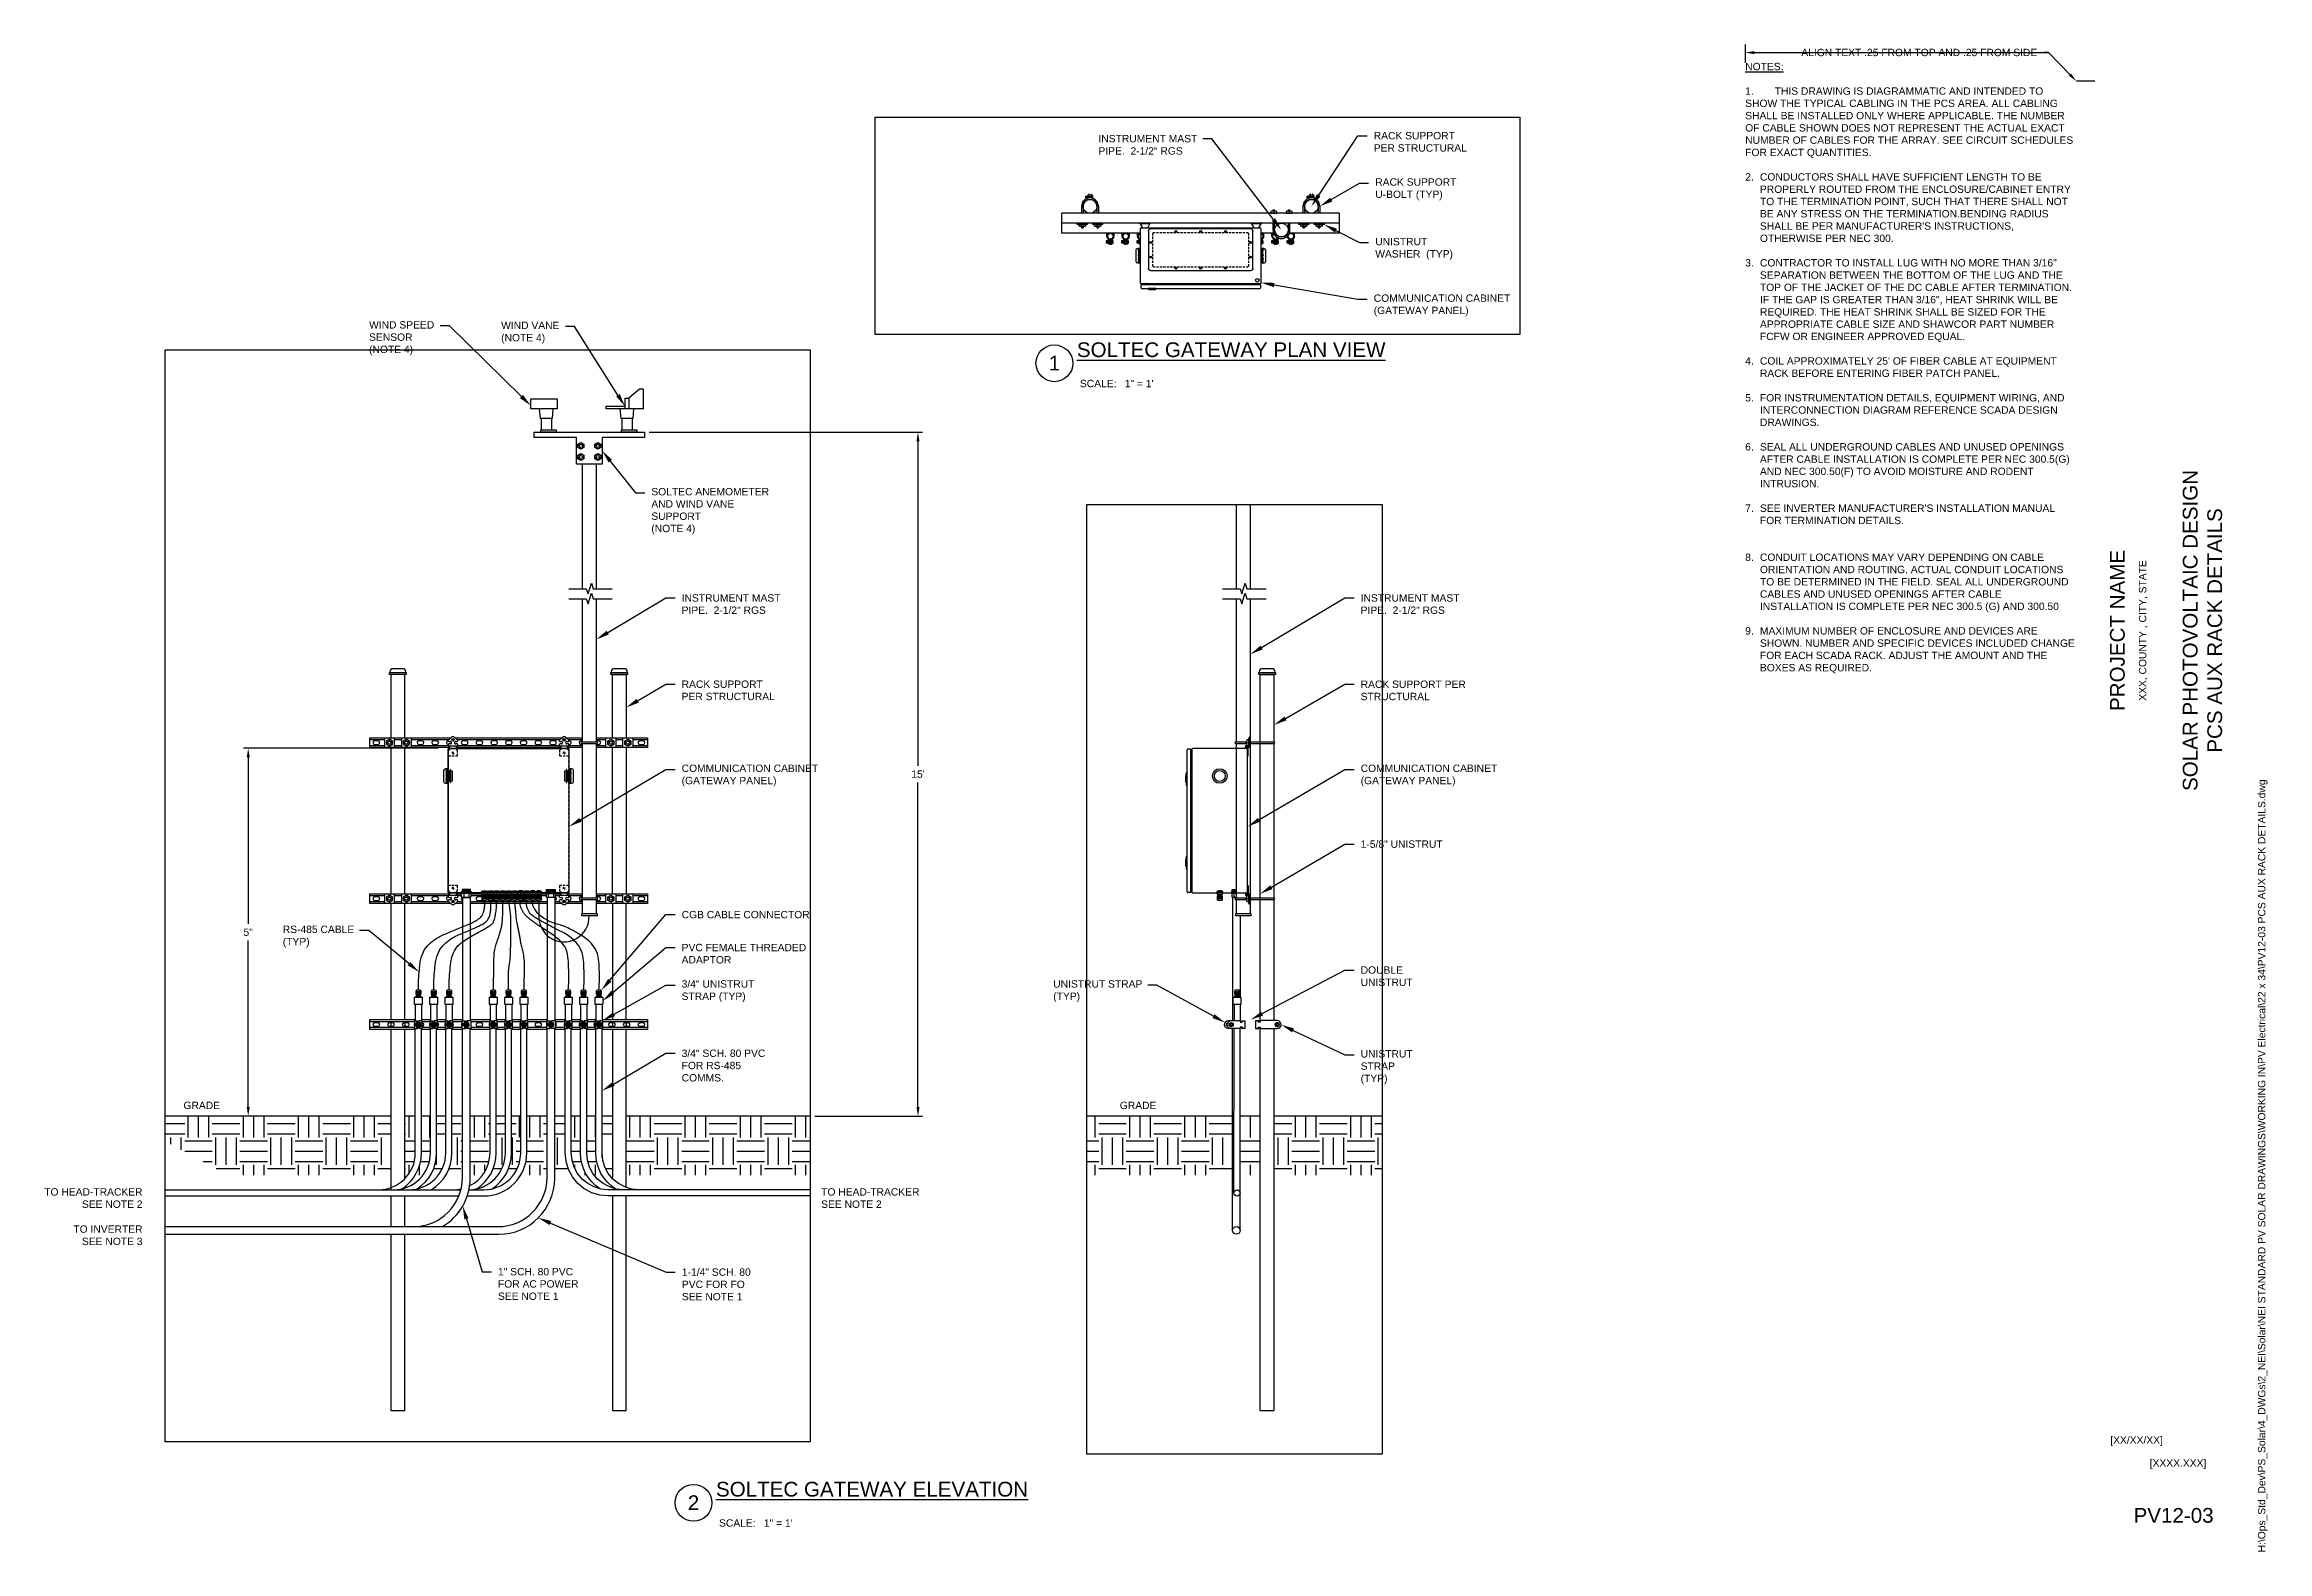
# Paper-space layout 'PV12-03 PCS AUX RACK DETAILS' of a CAD drawing. Header units: feet. Extents: x 3.9 to 34.1, y 1.3 to 21.8.
# The model-space entities are those that its viewports show. They can reach past a viewport. Long polylines and large blocks are cut down to what shows.
import ezdxf
from ezdxf import colors
from ezdxf.entities.mleader import LeaderData, LeaderLine
from ezdxf.enums import TextEntityAlignment as Align
from ezdxf.math import Vec2, Vec3

# ---------------------------------------------------------------- set-up
doc = ezdxf.new("R2010")
doc.units = ezdxf.units.FT
doc.header["$MEASUREMENT"] = 0
doc.layers.get('Defpoints').update_dxf_attribs({"color": 5})
for name, color, linetype in [('C-GRADE', 110, 'Continuous'), ('E-CABL-24V', 1, '24V'), ('E-COND-PVC', 4, 'Continuous'), ('E-COND-RGS', 4, 'Continuous'), ('E-DETL', 7, 'Continuous'), ('E-DIM', 1, 'Continuous'), ('E-EQPM-CAB', 5, 'Continuous'), ('E-EQPM-HRDW', 230, 'Continuous'), ('E-EQPM-MET', 5, 'Continuous'), ('G-ANNO-TEXT', 1, 'Continuous'), ('G-ANNO-TEXT @ 1', 1, 'Continuous'), ('G-ANNO-TTBL', 1, 'Continuous'), ('GEN-002', 2, 'Continuous')]:
    doc.layers.add(name, color=color, linetype=linetype)
doc.layers.add('G-NPLT', color=67, linetype='Continuous', plot=False)
doc.layers.add('VP', color=31, linetype='Continuous', plot=False)
doc.styles.add('NEI-A', font='arial.ttf')
doc.linetypes.add('24V', pattern='A,1,-0.2,["24V",Standard,S=0.1,R=0,X=-0.125,Y=-0.05],-0.2', length=1.4)
doc.dimstyles.new('NEI-A', dxfattribs={"dimtxt": 0.1, "dimasz": 0.125, "dimexe": 0.0625, "dimexo": 0.0625, "dimgap": 0.0625, "dimtad": 0, "dimtih": 1, "dimtoh": 1, "dimdec": 4, "dimzin": 3, "dimdsep": 46, "dimlunit": 4, "dimtxsty": 'NEI-A', "dimcen": 0, "dimadec": 0, "dimazin": 0, "dimtfac": 0.75, "dimtdec": 4, "dimtofl": 0, "dimtmove": 0, "dimatfit": 3, "dimfxl": 1, "dimfrac": 1, "dimtolj": 1, "dimtzin": 0, "dimarcsym": 0})

psp = doc.layouts.new('PV12-03 PCS AUX RACK DETAILS')

# ---------------------------------------------------------------- texts
at = {"layer": 'G-ANNO-TEXT', "char_height": 0.1, "style": 'NEI-A'}
for s, width, gutter_width, heights, insert, attachment_point in [('{\\LNOTES:\\Fsimplex|c0;\\W0.8;\\l\\P\\P\\pi-0.2,l0.2,t0.2;}1.^ITHIS DRAWING IS DIAGRAMMATIC AND INTENDED TO SHOW THE TYPICAL CABLING IN THE PCS AREA. ALL CABLING SHALL BE INSTALLED ONLY WHERE APPLICABLE. THE NUMBER OF CABLE SHOWN DOES NOT REPRESENT THE ACTUAL EXACT NUMBER OF CABLES FOR THE ARRAY. SEE CIRCUIT SCHEDULES FOR EXACT QUANTITIES.\\P\\pi0,l0,tz;\\P\\pi-0.2,l0.2,t0.2;2.^ICONDUCTORS SHALL HAVE SUFFICIENT LENGTH TO BE PROPERLY ROUTED FROM THE ENCLOSURE/CABINET ENTRY TO THE TERMINATION POINT, SUCH THAT THERE SHALL NOT BE ANY STRESS ON THE TERMINATION.{\\A1;BENDING RADIUS SHALL BE PER MANUFACTURER\'S INSTRUCTIONS, OTHERWISE PER NEC 300.}\\P\\pi0,l0,tz;\\P\\pi-0.2,l0.2,t0.2;3.^ICONTRACTOR TO INSTALL LUG WITH NO MORE THAN 3/16" SEPARATION BETWEEN THE BOTTOM OF THE LUG AND THE TOP OF THE JACKET OF THE DC CABLE AFTER TERMINATION. IF THE GAP IS GREATER THAN 3/16", HEAT SHRINK WILL BE REQUIRED. THE HEAT SHRINK SHALL BE SIZED FOR THE APPROPRIATE CABLE SIZE AND SHAWCOR PART NUMBER FCFW OR ENGINEER APPROVED EQUAL.\\P\\pi0,l0,tz;\\P\\pi-0.2,l0.2,t0.2;4.^ICOIL APPROXIMATELY 25\' OF FIBER CABLE AT EQUIPMENT RACK BEFORE ENTERING FIBER PATCH PANEL.\\P\\pi0,l0,tz;\\P\\pi-0.2,l0.2,t0.2;5.^IFOR INSTRUMENTATION DETAILS, EQUIPMENT WIRING, AND INTERCONNECTION DIAGRAM REFERENCE SCADA DESIGN DRAWINGS.\\P\\pi0,l0,tz;\\P\\pi-0.2,l0.2,t0.2;6.^ISEAL ALL UNDERGROUND CABLES AND UNUSED OPENINGS AFTER CABLE INSTALLATION IS COMPLETE PER{\\W0.8; }NEC 300.5(G) AND NEC 300.50(F) TO AVOID MOISTURE AND RODENT INTRUSION.{\\A1;\\P\\pi-0.3,l0.3,t0.3;\\P\\pi-0.2,l0.2,t0.2;7.^ISEE INVERTER MANUFACTURER\'S INSTALLATION MANUAL FOR TERMINATION DETAILS.\\P\\pi0,l0,tz;\\P\\P\\pi-0.2,l0.2,t0.2;8.^ICONDUIT LOCATIONS MAY VARY DEPENDING ON CABLE ORIENTATION AND ROUTING. ACTUAL CONDUIT LOCATIONS TO BE DETERMINED IN THE FIELD. SEAL ALL UNDERGROUND CABLES AND UNUSED OPENINGS AFTER CABLE INSTALLATION IS COMPLETE PER NEC 300.5 (G) AND 300.50 \\P\\pi0,l0,tz;\\P\\pi-0.2,l0.2,t0.2;9.^IMAXIMUM NUMBER OF ENCLOSURE AND DEVICES ARE SHOWN. NUMBER AND SPECIFIC DEVICES INCLUDED CHANGE FOR EACH SCADA RACK. ADJUST THE AMOUNT AND THE BOXES AS REQUIRED.}', 4.4783868, 0.9375, [9.41402], (26.98493, 21.5033), 1), ('GRADE', 0.5363779, 0.547, [0], (5.77561, 7.38704), 1), ('GRADE', 0.5363779, 0.547, [0], (18.49171, 7.38704), 1), ('TO HEAD-TRACKER SEE NOTE 2', 1.5882973, 0.547, [0], (5.21994, 6.21166), 3), ('TO HEAD-TRACKER SEE NOTE 2', 1.5882973, 0.547, [0], (14.43588, 6.21166), 1), ('TO INVERTER SEE NOTE 3', 1.0265884, 0.547, [0], (5.21994, 5.70634), 3)]:
    psp.add_mtext_dynamic_manual_height_columns(s, width=width, gutter_width=gutter_width, heights=heights, dxfattribs=dict(at, insert=insert, attachment_point=attachment_point))
at = {"layer": 'G-ANNO-TTBL', "style": 'NEI-A'}
psp.add_text('XXX, COUNTY , CITY, STATE', height=0.1, rotation=90, dxfattribs=at).set_placement((32.38994, 13.79045), align=Align.MIDDLE)
at = {"layer": 'G-ANNO-TTBL', "char_height": 0.2, "attachment_point": 5, "rotation": 90, "style": 'NEI-A'}
for s, width, gutter_width, heights, insert in [('SOLAR PHOTOVOLTAIC DESIGN\\PPCS AUX RACK DETAILS', 6.785695, 0, [1.37589], (33.19556, 13.79045)), ('PROJECT NAME', 7.8846019, 0.5, [0], (32.03994, 13.79045))]:
    psp.add_mtext_dynamic_manual_height_columns(s, width=width, gutter_width=gutter_width, heights=heights, dxfattribs=dict(at, insert=insert))
at = {"layer": 'G-ANNO-TTBL', "style": 'NEI-A'}
for s, width, insert, char_height, attachment_point in [('[XX/XX/XX]', 0.8548219, (31.94287, 2.77571), 0.1, 4), ('[XXXX.XXX]', 0.8548219, (32.8629, 2.4628), 0.1, 5), ('PV12-03', 1.7217953, (32.80267, 1.76499), 0.2, 5)]:
    psp.add_mtext_dynamic_manual_height_columns(s, width=width, gutter_width=0.5, heights=[0], dxfattribs=dict(at, insert=insert, char_height=char_height, attachment_point=attachment_point))
at = {"layer": 'G-NPLT', "insert": (33.94813, 1.26321), "char_height": 0.1, "width": 13.9716808, "attachment_point": 1, "rotation": 90, "style": 'NEI-A'}
psp.add_mtext('H:\\\\Ops_Std_Dev\\\\PS_Solar\\\\4_DWGs\\\\2_NEI\\\\Solar\\\\NEI STANDARD PV SOLAR DRAWINGS\\\\WORKING IN\\\\PV Electrical\\\\22 x 34\\\\PV12-03 PCS AUX RACK DETAILS.dwg', dxfattribs=at)

msp = doc.modelspace()

# ---------------------------------------------------------------- blocks, each defined once
blk = doc.blocks.new('*D44')
at = {"layer": 'Defpoints', "color": 0, "transparency": 16777216}
for p in [(12.038, 16.485), (15.751, 16.485), (14.286, 7.19)]:
    blk.add_point(p, dxfattribs=at)
at = {"layer": 'E-DIM', "color": 0, "lineweight": -2, "transparency": 16777216}
for p, q in [((12.101, 16.485), (15.814, 16.485)), ((15.751, 16.36), (15.751, 11.951)), ((15.751, 7.315), (15.751, 11.724)), ((14.349, 7.19), (15.814, 7.19))]:
    blk.add_line(p, q, dxfattribs=at)
at = {"layer": 'E-DIM', "color": 0, "transparency": 16777216}
for points in [[(15.73, 16.36), (15.772, 16.36), (15.751, 16.485)], [(15.73, 7.315), (15.772, 7.315), (15.751, 7.19)]]:
    blk.add_solid(points, dxfattribs=at)
at = {"layer": 'E-DIM', "color": 0, "transparency": 16777216, "insert": (15.751, 11.838), "char_height": 0.1, "attachment_point": 5, "style": 'NEI-A'}
blk.add_mtext("\\A1;15' ", dxfattribs=at)
blk = doc.blocks.new('*D45')
at = {"layer": 'Defpoints', "color": 0, "transparency": 16777216}
for p in [(9.302, 12.19), (6.655, 7.19), (7.819, 7.19)]:
    blk.add_point(p, dxfattribs=at)
at = {"layer": 'E-DIM', "color": 0, "lineweight": -2, "transparency": 16777216}
for p, q in [((9.239, 12.19), (6.593, 12.19)), ((6.655, 12.065), (6.655, 9.804)), ((6.655, 7.315), (6.655, 9.577)), ((7.757, 7.19), (6.593, 7.19))]:
    blk.add_line(p, q, dxfattribs=at)
at = {"layer": 'E-DIM', "color": 0, "transparency": 16777216}
for points in [[(6.635, 12.065), (6.676, 12.065), (6.655, 12.19)], [(6.635, 7.315), (6.676, 7.315), (6.655, 7.19)]]:
    blk.add_solid(points, dxfattribs=at)
at = {"layer": 'E-DIM', "color": 0, "transparency": 16777216, "insert": (6.655, 9.69), "char_height": 0.1, "attachment_point": 5, "style": 'NEI-A'}
blk.add_mtext('\\A1;5"', dxfattribs=at)
blk = doc.blocks.new('DETAIL_TITLE')
blk.add_circle((0.592, -0.513), 0.25)
at = {"style": 'NEI-A'}
blk.add_attdef('DETAIL_TITLE_001', (0.91, -0.475), '', height=0.25, dxfattribs=at)
at = {"style": 'NEI-A', "flags": 8}
blk.add_attdef('#', text='', height=0.25, dxfattribs=at).set_placement((0.592, -0.511), align=Align.MIDDLE_CENTER)
at = {"style": 'NEI-A'}
for tag, p in [('SCALE:', (0.939, -0.738)), ('1"_=_', (1.547, -0.738))]:
    blk.add_attdef(tag, text='', height=0.109, dxfattribs=at).set_placement(p, align=Align.BOTTOM_LEFT)
blk = doc.blocks.new('HSQN031')
blk.add_lwpolyline([(-0.4, 0.21), (-0.4, 0), (0.4, 0), (0.4, 0.21), (0.28, 0.27), (-0.28, 0.27)], close=True)
for points in [[(0, 0.21, 0.123587), (-0.2, 0.27, 0.085237), (-0.34, 0.24)], [(0.34, 0.24, 0.085237), (0.2, 0.27, 0.123587), (0, 0.21), (0, 0)]]:
    blk.add_lwpolyline(points, format="xyb")
blk = doc.blocks.new('Bolt Head 312')
for p, q in [((-0.29, 0), (-0.29, 0.14)), ((-0.29, 0), (0.29, 0)), ((-0.22, 0.2), (0.22, 0.2)), ((-0.14, 0.14), (-0.14, 0)), ((0.14, 0.14), (0.14, 0)), ((0.29, 0), (0.29, 0.14))]:
    blk.add_line(p, q)
for centre, major_axis, ratio in [((-0.22, 0.14), (-0.0722, 0), 0.866025), ((0, 0.14), (-0.144, 0), 0.433013)]:
    blk.add_ellipse(centre, major_axis=major_axis, ratio=ratio, start_param=3.141593, end_param=6.283185)
at = {"extrusion": (0, 0, -1)}
blk.add_ellipse((0.22, 0.14), major_axis=(0.0722, 0), ratio=0.866025, start_param=3.141593, end_param=6.283185, dxfattribs=at)

# ---------------------------------------------------------------- dimensions: what is measured, and where the dimension line sits
at = {"layer": 'E-DIM'}
dim = psp.add_linear_dim(base=(15.75107, 16.48517), p1=(14.28647, 7.19034), p2=(12.03847, 16.48517), angle=90, text="15' ", dimstyle='NEI-A', dxfattribs=at)
dim.commit()
dim.dimension.update_dxf_attribs({"geometry": '*D44', "text_midpoint": (15.75107, 11.83776)})
dim = psp.add_linear_dim(base=(6.65547, 7.19034), p1=(9.30177, 12.19034), p2=(7.81917, 7.19034), angle=90, dimstyle='NEI-A', dxfattribs=at)
dim.commit()
dim.dimension.update_dxf_attribs({"geometry": '*D45', "text_midpoint": (6.65547, 9.69034), "dimtype": 160})

# ---------------------------------------------------------------- hatches: boundary and pattern name
at = {"layer": 'E-COND-RGS'}
h = msp.add_hatch(dxfattribs=at)
h.set_pattern_fill('EARTH', color=256, scale=1.5)
h.set_pattern_definition([(0, (0, 7.80868), (0.375, 0.375), [0.375, -0.375]), (0, (0, 7.9493), (0.375, 0.375), [0.375, -0.375]), (0, (0, 8.08993), (0.375, 0.375), [0.375, -0.375]), (90, (0.04688, 8.1368), (-0.375, 0.375), [0.375, -0.375]), (90, (0.1875, 8.1368), (-0.375, 0.375), [0.375, -0.375]), (90, (0.32812, 8.1368), (-0.375, 0.375), [0.375, -0.375])])
edge = h.paths.add_edge_path()
edge.add_line((508.06388, 1041.54977), (508.06389, 1041.04973))
edge.add_arc((507.48026, 1041.04971), 0.58363, -31.043994, 0.00172, ccw=False)
edge.add_line((507.9803, 1040.74874), (508.08782, 1040.74874))
edge.add_arc((507.68855, 1041.04971), 0.5, 322.991191, 360.00172)
edge.add_line((508.18855, 1041.04972), (508.18854, 1041.54977))
edge.add_line((508.18854, 1041.54977), (508.06388, 1041.54977))
edge = h.paths.add_edge_path()
edge.add_arc((507.27197, 1041.04972), 0.58363, 328.955298, 360.00172)
edge.add_line((507.8556, 1041.04974), (507.85559, 1041.54977))
edge.add_line((507.85559, 1041.54977), (507.98025, 1041.54977))
edge.add_line((507.98025, 1041.54977), (507.98026, 1041.04973))
edge.add_arc((507.48026, 1041.04971), 0.5, -37.009696, 0.00172, ccw=False)
edge.add_line((507.87953, 1040.74874), (507.772, 1040.74874))
edge = h.paths.add_edge_path()
edge.add_line((507.50199, 1041.54977), (507.50199, 1040.74874))
edge.add_line((507.50199, 1040.74874), (507.67123, 1040.74874))
edge.add_arc((507.27197, 1041.04972), 0.5, 322.989417, 360.00172)
edge.add_line((507.77197, 1041.04973), (507.77196, 1041.54977))
edge.add_line((507.77196, 1041.54977), (507.50199, 1041.54977))
edge = h.paths.add_edge_path()
edge.add_line((507.25493, 1041.54977), (507.25495, 1041.04975))
edge.add_arc((506.67132, 1041.04974), 0.58363, -31.046744, 0.00172, ccw=False)
edge.add_line((507.17134, 1040.74874), (507.39783, 1040.74874))
edge.add_line((507.39783, 1040.74874), (507.39783, 1041.54977))
edge.add_line((507.39783, 1041.54977), (507.25493, 1041.54977))
edge = h.paths.add_edge_path()
edge.add_line((507.04664, 1041.54977), (507.04666, 1041.04976))
edge.add_arc((506.46303, 1041.04974), 0.58363, -31.047452, 0.00172, ccw=False)
edge.add_line((506.96305, 1040.74874), (507.07057, 1040.74874))
edge.add_arc((506.67132, 1041.04974), 0.5, 322.986859, 360.00172)
edge.add_line((507.17132, 1041.04975), (507.1713, 1041.54977))
edge.add_line((507.1713, 1041.54977), (507.04664, 1041.54977))
edge = h.paths.add_edge_path()
edge.add_line((506.84061, 1041.54977), (506.84062, 1041.04977))
edge.add_arc((506.25699, 1041.04975), 0.58363, -31.048153, 0.00172, ccw=False)
edge.add_line((506.75701, 1040.74874), (506.86227, 1040.74874))
edge.add_arc((506.46303, 1041.04974), 0.5, 322.985973, 360.00172)
edge.add_line((506.96303, 1041.04976), (506.96301, 1041.54977))
edge.add_line((506.96301, 1041.54977), (506.84061, 1041.54977))
edge = h.paths.add_edge_path()
edge.add_line((508.54621, 1040.74874), (508.54621, 1041.54977))
edge.add_line((508.54621, 1041.54977), (508.27217, 1041.54977))
edge.add_line((508.27217, 1041.54977), (508.27218, 1041.04972))
edge.add_arc((507.68855, 1041.04971), 0.58363, -31.043285, 0.00172, ccw=False)
edge.add_line((508.18859, 1040.74874), (508.54621, 1040.74874))
edge = h.paths.add_edge_path()
edge.add_line((508.79269, 1041.04977), (508.79271, 1041.54977))
edge.add_line((508.79271, 1041.54977), (508.65038, 1041.54977))
edge.add_line((508.65038, 1041.54977), (508.65038, 1040.74874))
edge.add_line((508.65038, 1040.74874), (508.87631, 1040.74874))
edge.add_arc((509.37632, 1041.04975), 0.58363, 179.99828, 211.048573, ccw=False)
edge = h.paths.add_edge_path()
edge.add_line((509.00098, 1041.04977), (509.001, 1041.54977))
edge.add_line((509.001, 1041.54977), (508.87634, 1041.54977))
edge.add_line((508.87634, 1041.54977), (508.87632, 1041.04977))
edge.add_arc((509.37632, 1041.04975), 0.5, 179.99828, 217.015431)
edge.add_line((508.97709, 1040.74874), (509.0846, 1040.74874))
edge.add_arc((509.58461, 1041.04975), 0.58363, 179.99828, 211.048573, ccw=False)
edge = h.paths.add_edge_path()
edge.add_arc((509.7929, 1041.04975), 0.58363, 179.99828, 211.047865)
edge.add_line((509.29289, 1040.74874), (509.18538, 1040.74874))
edge.add_arc((509.58461, 1041.04975), 0.5, 179.99828, 217.015431, ccw=False)
edge.add_line((509.08461, 1041.04977), (509.08463, 1041.54977))
edge.add_line((509.08463, 1041.54977), (509.20929, 1041.54977))
edge.add_line((509.20929, 1041.54977), (509.20927, 1041.04976))
edge = h.paths.add_edge_path()
edge.add_line((509.43384, 1040.74874), (509.43384, 1041.54977))
edge.add_line((509.43384, 1041.54977), (509.29292, 1041.54977))
edge.add_line((509.29292, 1041.54977), (509.2929, 1041.04976))
edge.add_arc((509.7929, 1041.04975), 0.5, 179.99828, 217.014544)
edge.add_line((509.39366, 1040.74874), (509.43384, 1040.74874))
h.paths.add_polyline_path([(509.62134, 1041.54977), (509.62134, 1040.74874), (512.56963, 1040.74874), (514.06963, 1041.54977)])
edge = h.paths.add_edge_path()
edge.add_line((506.61479, 1041.54977), (506.61479, 1040.74874))
edge.add_line((506.61479, 1040.74874), (506.65623, 1040.74874))
edge.add_arc((506.25699, 1041.04975), 0.5, 322.985095, 360.00172)
edge.add_line((506.75699, 1041.04976), (506.75698, 1041.54977))
edge.add_line((506.75698, 1041.54977), (506.61479, 1041.54977))
h.paths.add_polyline_path([(506.42729, 1040.74874), (506.42729, 1041.54977), (502.72256, 1041.54977), (504.22256, 1040.74874)])
h = msp.add_hatch(dxfattribs=at)
h.set_pattern_fill('EARTH', color=256, scale=1.5)
h.set_pattern_definition([(0, (11.15827, 7.80868), (0.375, 0.375), [0.375, -0.375]), (0, (11.15827, 7.9493), (0.375, 0.375), [0.375, -0.375]), (0, (11.15827, 8.08993), (0.375, 0.375), [0.375, -0.375]), (90, (11.20514, 8.1368), (-0.375, 0.375), [0.375, -0.375]), (90, (11.34577, 8.1368), (-0.375, 0.375), [0.375, -0.375]), (90, (11.4864, 8.1368), (-0.375, 0.375), [0.375, -0.375])])
h.paths.add_polyline_path([(519.03929, 1041.54977), (519.03929, 1040.74874), (523.72789, 1040.74874), (525.22789, 1041.54977)])
h.paths.add_polyline_path([(518.58093, 1041.54977), (518.58091, 1040.74874), (518.85179, 1040.74874), (518.85179, 1041.54977)])
h.paths.add_polyline_path([(518.47679, 1040.74874), (518.47679, 1041.54977), (513.88083, 1041.54977), (515.38083, 1040.74874)])

# ---------------------------------------------------------------- linework, layer by layer
at = {"color": 7, "lineweight": 25}
for points in [[(508.84063, 1048.71445), (509.07759, 1048.71445), (509.10292, 1048.64581), (509.14867, 1048.79044), (509.17074, 1048.7169), (509.43139, 1048.7169)], [(508.84063, 1048.57827), (509.07759, 1048.57827), (509.10292, 1048.50963), (509.14867, 1048.65508), (509.17074, 1048.58072), (509.43139, 1048.58072)], [(518.34172, 1048.71445), (518.57868, 1048.71445), (518.60401, 1048.64581), (518.64977, 1048.79044), (518.67183, 1048.7169), (518.93249, 1048.7169)], [(518.34172, 1048.57827), (518.57868, 1048.57827), (518.60401, 1048.50963), (518.64977, 1048.65508), (518.67183, 1048.58072), (518.93249, 1048.58072)]]:
    msp.add_lwpolyline(points, dxfattribs=at)
at = {"layer": 'C-GRADE'}
for points in [[(506.42729, 1041.54977), (493.67872, 1041.54977)], [(506.75698, 1041.54977), (506.61479, 1041.54977)], [(506.96301, 1041.54977), (506.84061, 1041.54977)], [(507.1713, 1041.54977), (507.04664, 1041.54977)], [(507.39783, 1041.54977), (507.25493, 1041.54977)], [(507.77196, 1041.54977), (507.50199, 1041.54977)], [(507.98025, 1041.54977), (507.85559, 1041.54977)], [(508.18854, 1041.54977), (508.06388, 1041.54977)], [(508.54621, 1041.54977), (508.27217, 1041.54977)], [(508.79271, 1041.54977), (508.65038, 1041.54977)], [(509.001, 1041.54977), (508.87634, 1041.54977)], [(509.20929, 1041.54977), (509.08463, 1041.54977)], [(509.43384, 1041.54977), (509.29292, 1041.54977)], [(518.47679, 1041.54977), (509.62134, 1041.54977)], [(518.85179, 1041.54977), (518.58093, 1041.54977)], [(525.40019, 1041.54977), (519.03929, 1041.54977)]]:
    msp.add_lwpolyline(points, dxfattribs=at)
at = {"layer": 'E-CABL-24V'}
for points in [[(506.79902, 1043.26501, -0.0084246), (506.8005, 1043.37326, -0.01290501), (506.80448, 1043.44384, -0.00513104), (506.81636, 1043.57218, -0.00879406), (506.82538, 1043.64685, -0.08041995), (506.86777, 1043.78473, -0.09102066), (506.94405, 1043.88711, -0.03799067), (507.03433, 1043.95907, -0.04612688), (507.11762, 1044.0051, -0.00161118), (507.22903, 1044.05345, -0.0018994), (507.32382, 1044.09379, -0.0038689), (507.40307, 1044.12645, 0.00310126), (507.50199, 1044.16704, 0.06183696), (507.63164, 1044.24111, 0.12940314), (507.67656, 1044.29771, 0.04286453), (507.68454, 1044.32119, 0.01917066), (507.69574, 1044.3754, 0.04037635), (507.69987, 1044.42399, 0.03400111), (507.69617, 1044.48176)], [(507.00731, 1043.26501, -0.0084246), (507.00879, 1043.37326, -0.01290501), (507.01277, 1043.44384, -0.00513104), (507.02465, 1043.57218, -0.00879406), (507.03367, 1043.64685, -0.08041995), (507.07606, 1043.78473, -0.09102066), (507.15234, 1043.88711, -0.03799067), (507.24159, 1043.95825, -0.04497931), (507.32591, 1044.0051, -0.00568032), (507.43207, 1044.05072, 0.00602555), (507.53211, 1044.09379, 0.00399669), (507.60481, 1044.12684, 0.00488336), (507.66381, 1044.15493, 0.09224003), (507.72605, 1044.20109, 0.09975921), (507.76355, 1044.26226, 0.03673916), (507.77089, 1044.28804, 0.01534083), (507.78196, 1044.35119, 0.04279396), (507.78529, 1044.40941, 0.0343129), (507.77826, 1044.48176)], [(507.21561, 1043.26501, -0.0084246), (507.21708, 1043.37326, -0.01290501), (507.22106, 1043.44384, -0.00513104), (507.23295, 1043.57218, -0.00879406), (507.24196, 1043.64685, -0.08041995), (507.28752, 1043.79501, -0.10651907), (507.36063, 1043.88711, -0.02262789), (507.44363, 1043.94919, -0.02203508), (507.5342, 1044.0051, -0.00529181), (507.61593, 1044.04957, 0.00623014), (507.68529, 1044.08748, 0.01323042), (507.75678, 1044.13025, 0.02579117), (507.79165, 1044.15499, 0.11252379), (507.81781, 1044.18747, 0.06282545), (507.84169, 1044.25757, 0.01559396), (507.84874, 1044.29821, 0.00814293), (507.85852, 1044.37658, 0.02315328), (507.86103, 1044.41722, 0.01460438), (507.86014, 1044.48176)], [(507.81626, 1043.26501, 0.00191354), (507.82039, 1043.38541, 0.00394493), (507.82171, 1043.44384, 0.00106034), (507.82365, 1043.59807, -0.00251209), (507.82466, 1043.66316, -0.01451433), (507.82999, 1043.77076, -0.03622169), (507.83649, 1043.81349, -0.01503154), (507.84594, 1043.84995, -0.00771881), (507.86754, 1043.92003, -0.00297315), (507.88249, 1043.96512, 0.00296622), (507.89745, 1044.01021, 0.00996841), (507.92566, 1044.10321, 0.03038797), (507.93243, 1044.13439, 0.01541891), (507.93606, 1044.16398, 0.00529523), (507.94306, 1044.2505, 0.00114556), (507.9435, 1044.25694, 0.00016343), (507.94645, 1044.30206, 0.02210457), (507.94808, 1044.38102, 0.0172981), (507.94222, 1044.48176)], [(508.23284, 1043.26501, 0.00228532), (508.23685, 1043.3795, 0.00406877), (508.23829, 1043.44384, 0.00058393), (508.2405, 1043.61296, 0.00610132), (508.24049, 1043.62915, 0.02865527), (508.23635, 1043.68836, 0.01801068), (508.22102, 1043.78148, 0.01893845), (508.20299, 1043.85614, -0.02402838), (508.18937, 1043.91514, -0.01026701), (508.1799, 1043.97448, 0.01293568), (508.17213, 1044.02154, 0.00826572), (508.16054, 1044.07699, -0.00679718), (508.14895, 1044.13243, -0.00639967), (508.1339, 1044.21531, -0.01479183), (508.12892, 1044.25142, -0.00636851), (508.12748, 1044.2665, 0.00131608), (508.12127, 1044.33952, 0.00454663), (508.11585, 1044.39553, 0.00294887), (508.10619, 1044.48176)], [(508.83483, 1043.26501, 0.00902614), (508.84161, 1043.3884, 0.01333909), (508.84246, 1043.47202, 0.00458034), (508.83902, 1043.60591, 0.00874265), (508.83535, 1043.67599, 0.0804717), (508.79997, 1043.82685, 0.10651907), (508.73324, 1043.92373, 0.02262789), (508.65464, 1043.9913, 0.02203508), (508.56806, 1044.05321, 0.00725151), (508.47127, 1044.11419, -0.01438425), (508.4229, 1044.14563, -0.00703619), (508.37604, 1044.17905, -0.00591788), (508.32136, 1044.2202, -0.01867445), (508.29831, 1044.2394, -0.0094372), (508.25491, 1044.27988, -0.06552537), (508.22814, 1044.31364, -0.03456221), (508.19122, 1044.38622, -0.09235112), (508.18343, 1044.42155, -0.05501749), (508.18807, 1044.48176)], [(509.04359, 1043.26501, 0.00843453), (509.04956, 1043.38079, 0.01268049), (509.05027, 1043.45791, 0.00467338), (509.04692, 1043.58952, 0.00849255), (509.04317, 1043.66187, 0.0807234), (509.01035, 1043.80208, 0.09102066), (508.94105, 1043.90962, 0.03799067), (508.85682, 1043.98664, 0.04497931), (508.77588, 1044.03909, 0.00665601), (508.65873, 1044.09886, -0.00941662), (508.57615, 1044.14156, -0.00158147), (508.52032, 1044.17201, -0.0012326), (508.4489, 1044.21148, -0.01981023), (508.37781, 1044.25477, -0.02628995), (508.32745, 1044.29219, -0.09172647), (508.31044, 1044.31255, -0.03272253), (508.27848, 1044.37909, -0.07550586), (508.26842, 1044.42175, -0.05497469), (508.27016, 1044.48176)], [(509.25141, 1043.26501, 0.0084246), (509.25727, 1043.37312, 0.01290501), (509.25808, 1043.44379, 0.00513104), (509.25492, 1043.57265, 0.00879406), (509.25098, 1043.64776, 0.08041995), (509.21803, 1043.78819, 0.09102066), (509.14886, 1043.8955, 0.03799067), (509.07402, 1043.96395, 0.03533871), (508.98369, 1044.02498, 0.012382), (508.8715, 1044.0861, 0.016343), (508.78397, 1044.12745, 0.04464278), (508.70395, 1044.15391, -0.03729221), (508.60777, 1044.18417, -0.0703569), (508.46341, 1044.26678, -0.09380425), (508.38051, 1044.36064, -0.01642704), (508.3682, 1044.38299, -0.01916969), (508.35903, 1044.40285, -0.07655166), (508.35063, 1044.43701, -0.06002093), (508.35204, 1044.48176)]]:
    msp.add_lwpolyline(points, format="xyb", dxfattribs=at)
for points in [[(508.02455, 1043.26501), (508.02167, 1043.34671), (508.02115, 1043.41482), (508.02252, 1043.47128), (508.02533, 1043.51805), (508.02912, 1043.55706), (508.03342, 1043.59024), (508.03778, 1043.61955), (508.04174, 1043.64693), (508.04494, 1043.67397), (508.04739, 1043.70096), (508.0492, 1043.7278), (508.05049, 1043.75444), (508.05136, 1043.7808), (508.05193, 1043.80681), (508.05232, 1043.8324), (508.05262, 1043.85749), (508.05294, 1043.88201), (508.05328, 1043.90585), (508.05363, 1043.9289), (508.05398, 1043.95104), (508.05432, 1043.97215), (508.05464, 1043.99214), (508.05493, 1044.01087), (508.05518, 1044.02823), (508.05537, 1044.04417), (508.05552, 1044.05877), (508.05563, 1044.07219), (508.05572, 1044.08457), (508.05578, 1044.09607), (508.05582, 1044.10683), (508.05587, 1044.11701), (508.05591, 1044.12674), (508.05596, 1044.13616), (508.05602, 1044.14534), (508.05606, 1044.15436), (508.0561, 1044.16326), (508.05611, 1044.1721), (508.0561, 1044.18095), (508.05604, 1044.18986), (508.05595, 1044.1989), (508.05579, 1044.20812), (508.05557, 1044.21759), (508.05525, 1044.22737), (508.05481, 1044.23751), (508.05424, 1044.24808), (508.05352, 1044.25914), (508.05263, 1044.27075), (508.05154, 1044.28297), (508.05022, 1044.296), (508.04856, 1044.31061), (508.04643, 1044.3277), (508.04371, 1044.34815), (508.04026, 1044.37289), (508.03596, 1044.4028), (508.03069, 1044.43879), (508.02431, 1044.48176)], [(508.43412, 1044.48176), (508.43412, 1044.26126)]]:
    msp.add_lwpolyline(points, dxfattribs=at)
msp.add_arc((508.77611, 1044.26126), 0.34198, 174.995539, 1.691058, dxfattribs=at)
at = {"layer": 'E-COND-PVC'}
msp.add_line((500.47789, 1040.54992), (507.37664, 1040.54972), dxfattribs=at)
at = {"layer": 'E-COND-PVC', "color": 111}
msp.add_line((494.26168, 1040.04977), (507.87955, 1040.04977), dxfattribs=at)
for points in [[(507.39783, 1044.52332), (507.39783, 1042.84676)], [(507.50199, 1044.52332), (507.50199, 1042.84676)], [(508.54621, 1044.52332), (508.54621, 1042.84676)], [(508.65038, 1044.52332), (508.65038, 1042.84676)], [(518.47679, 1044.52332), (518.47679, 1042.84802)], [(518.58096, 1044.27135), (518.58096, 1043.16571)], [(518.58096, 1043.06645), (518.58096, 1042.84676)], [(518.47679, 1039.99769), (518.47679, 1042.7396)], [(518.58096, 1039.99769), (518.58096, 1042.7426)], [(494.26168, 1039.94561), (507.88996, 1039.94561)]]:
    msp.add_lwpolyline(points, dxfattribs=at)
at = {"layer": 'E-COND-PVC'}
for points in [[(506.74595, 1043.16601), (506.85008, 1043.16568), (506.85008, 1043.06642), (506.74595, 1043.06675)], [(506.95425, 1043.16601), (507.05837, 1043.16568), (507.05837, 1043.06642), (506.95425, 1043.06675)], [(507.16254, 1043.16601), (507.26666, 1043.16568), (507.26666, 1043.06642), (507.16254, 1043.06675)], [(507.76319, 1043.16601), (507.86731, 1043.16568), (507.86731, 1043.06642), (507.76319, 1043.06675)], [(507.97148, 1043.16601), (508.0756, 1043.16568), (508.0756, 1043.06642), (507.97148, 1043.06675)], [(508.17977, 1043.16601), (508.28389, 1043.16568), (508.28389, 1043.06642), (508.17977, 1043.06675)], [(508.78176, 1043.16601), (508.88588, 1043.16568), (508.88588, 1043.06642), (508.78176, 1043.06675)], [(508.99005, 1043.16601), (509.09417, 1043.16568), (509.09417, 1043.06642), (508.99005, 1043.06675)], [(509.19834, 1043.16601), (509.30246, 1043.16568), (509.30246, 1043.06642), (509.19834, 1043.06675)], [(518.48634, 1043.16601), (518.59046, 1043.16568), (518.59046, 1043.06642), (518.48634, 1043.06675)]]:
    msp.add_lwpolyline(points, close=True, dxfattribs=at)
for points in [[(506.75693, 1043.06671), (506.75694, 1042.84676)], [(506.84058, 1043.06645), (506.84058, 1042.84676)], [(506.96522, 1043.06671), (506.96523, 1042.84676)], [(507.04887, 1043.06645), (507.04887, 1042.84676)], [(507.17352, 1043.06671), (507.17352, 1042.84676)], [(507.25716, 1043.06645), (507.25716, 1042.84676)], [(507.77417, 1043.06671), (507.77418, 1042.84676)], [(507.85782, 1043.06645), (507.85781, 1042.84676)], [(507.98246, 1043.06671), (507.98247, 1042.84676)], [(508.06611, 1043.06645), (508.0661, 1042.84676)], [(508.19075, 1043.06671), (508.19076, 1042.84676)], [(508.2744, 1043.06645), (508.27439, 1042.84676)], [(508.79274, 1043.06671), (508.79274, 1042.84676)], [(508.87638, 1043.06645), (508.87638, 1042.84676)], [(509.00103, 1043.06671), (509.00103, 1042.84676)], [(509.08467, 1043.06645), (509.08467, 1042.84676)], [(509.20932, 1043.06671), (509.20932, 1042.84676)], [(509.29296, 1043.06645), (509.29296, 1042.84676)], [(518.49732, 1043.06671), (518.49732, 1042.84676)], [(518.58096, 1043.06645), (518.58096, 1042.84676)], [(518.49577, 1040.50735), (518.49725, 1042.7396)], [(518.5809, 1040.50735), (518.58095, 1042.7426)], [(500.47789, 1040.46629), (507.34903, 1040.46609)]]:
    msp.add_lwpolyline(points, dxfattribs=at)
for points in [[(506.25698, 1040.54975, 0.41423105), (506.75699, 1041.04976), (506.75694, 1042.7426)], [(506.46301, 1040.54974, 0.41423105), (506.96303, 1041.04976), (506.96298, 1042.74259)], [(506.57992, 1040.5636, 0.2512181), (506.84062, 1041.04977), (506.84057, 1042.7426)], [(506.6713, 1040.54974, 0.41423105), (507.17132, 1041.04975), (507.17127, 1042.74259)], [(506.7847, 1040.56276, 0.25190388), (507.04666, 1041.04976), (507.0466, 1042.74259)], [(506.97234, 1040.54973, 0.26305626), (507.25495, 1041.04975), (507.2549, 1042.74259)], [(507.46315, 1040.46608), (507.68853, 1040.46608, 0.41423105), (508.27218, 1041.04972), (508.27213, 1042.74256)], [(507.48575, 1040.54971), (507.68854, 1040.54971, 0.41423105), (508.18855, 1041.04972), (508.1885, 1042.74256)], [(507.48576, 1040.54974, 0.41100491), (507.98026, 1041.04973), (507.98021, 1042.74256)], [(507.49486, 1040.60215, 0.28451785), (507.77197, 1041.04973), (507.77192, 1042.74257)], [(507.59364, 1040.56274, 0.25190388), (507.8556, 1041.04974), (507.85555, 1042.74257)], [(507.80193, 1040.56273, 0.25190388), (508.06389, 1041.04973), (508.06384, 1042.74256)], [(515.15543, 1040.4663), (509.37634, 1040.46612, -0.41423105), (508.79269, 1041.04977), (508.79274, 1042.7426)], [(515.15542, 1040.54992), (509.37634, 1040.54975, -0.41423105), (508.87632, 1041.04977), (508.87637, 1042.7426)], [(509.26293, 1040.56278, -0.25189599), (509.00098, 1041.04977), (509.00104, 1042.7426)], [(515.36372, 1040.54992), (509.58463, 1040.54975, -0.41423105), (509.08461, 1041.04977), (509.08466, 1042.7426)], [(509.47121, 1040.56278, -0.2518881), (509.20927, 1041.04976), (509.20933, 1042.7426)], [(515.57201, 1040.54992), (509.79292, 1040.54975, -0.41423105), (509.2929, 1041.04976), (509.29295, 1042.7426)], [(507.27195, 1040.46609, 0.03406197), (507.3512, 1040.47149, 0.03406197)], [(507.27196, 1040.54972, 0.05427647), (507.37955, 1040.56143, 0.05427647)], [(515.36372, 1040.4663), (509.58463, 1040.46612, -0.00115052), (509.58194, 1040.46613, -0.00115052)], [(515.57201, 1040.46629), (509.79292, 1040.46612, -0.00199276), (509.78827, 1040.46614, -0.00199276)]]:
    msp.add_lwpolyline(points, format="xyb", dxfattribs=at)
at = {"layer": 'E-COND-PVC', "color": 111}
for points in [[(506.73116, 1040.04977, 0.41421356), (507.39783, 1040.71644), (507.39783, 1042.7426)], [(507.12572, 1040.04977, 0.26634427), (507.50199, 1040.70602), (507.50199, 1042.7426)], [(507.87955, 1040.04977, 0.41421356), (508.54621, 1040.71644), (508.54621, 1042.7426)], [(507.88996, 1039.94561, 0.41421356), (508.65038, 1040.70602), (508.65038, 1042.7426)]]:
    msp.add_lwpolyline(points, format="xyb", dxfattribs=at)
at = {"layer": 'E-COND-PVC'}
for centre in [(506.79802, 1055.32029), (507.00631, 1055.32029), (518.53834, 1040.50735)]:
    msp.add_circle(centre, 0.04257, dxfattribs=at)
at = {"layer": 'E-COND-PVC', "color": 111}
msp.add_circle((518.52888, 1039.99769), 0.05208, dxfattribs=at)
at = {"layer": 'E-COND-PVC'}
for centre, start, end in [((507.2146, 1055.32029), 104.326186, 255.673814), ((508.83382, 1055.32029), 282.605559, 75.384185), ((509.04211, 1055.32029), 124.46784, 328.898979), ((509.2504, 1055.32029), 165.934009, 127.726845)]:
    msp.add_arc(centre, 0.04257, start, end, dxfattribs=at)
at = {"layer": 'E-COND-RGS'}
for points in [[(509.02778, 1050.69176), (509.02778, 1050.69179)], [(509.02778, 1050.62377), (509.02778, 1050.6238)], [(509.21528, 1050.69179), (509.21528, 1050.69176)], [(509.21528, 1050.6238), (509.21528, 1050.62377)], [(509.02778, 1050.54084), (509.02778, 1050.54088)], [(509.02778, 1050.47285), (509.02778, 1050.47289)], [(509.02778, 1048.71445), (509.02778, 1050.41173)], [(509.21528, 1050.54088), (509.21528, 1050.54084)], [(509.21528, 1050.47289), (509.21528, 1050.47285)], [(509.21528, 1050.41173), (509.21528, 1048.7169)], [(518.52887, 1048.71445), (518.52887, 1050.41173)], [(518.71637, 1050.41173), (518.71637, 1048.7169)], [(509.02778, 1046.63582), (509.02778, 1048.57827)], [(509.21528, 1048.58072), (509.21528, 1046.63582)], [(518.52887, 1046.63582), (518.52887, 1048.57827)], [(518.71637, 1048.58072), (518.71637, 1046.63582)], [(506.61479, 1046.69311), (506.61479, 1047.54977), (506.42729, 1047.54977), (506.42729, 1046.69311)], [(509.43384, 1046.69311), (509.43384, 1047.54977), (509.62134, 1047.54977), (509.62134, 1046.69311)], [(518.85179, 1046.63582), (518.85179, 1047.54977), (519.03929, 1047.54977), (519.03929, 1046.63582)], [(506.42729, 1046.55769), (506.42729, 1044.57343)], [(506.61479, 1044.57343), (506.61479, 1046.55769)], [(509.02778, 1044.51614), (509.02778, 1046.61499)], [(509.21528, 1046.61499), (509.21528, 1044.51614)], [(509.43384, 1044.57343), (509.43384, 1046.55769)], [(509.62134, 1046.55769), (509.62134, 1044.57343)], [(518.52887, 1044.51614), (518.52887, 1046.61499)], [(518.71637, 1046.61499), (518.71637, 1044.51614)], [(518.85179, 1042.82805), (518.85179, 1046.61499)], [(519.03929, 1046.61499), (519.03929, 1044.51614)], [(506.42729, 1044.43801), (506.42729, 1042.86239)], [(506.61479, 1042.86239), (506.61479, 1044.43801)], [(509.02778, 1044.30588), (509.02778, 1044.4953)], [(509.21528, 1044.4953), (509.21528, 1044.30588)], [(509.43384, 1044.43801), (509.43384, 1042.86239)], [(509.62134, 1042.86239), (509.62134, 1044.43801)], [(518.52887, 1044.30588), (518.52887, 1044.4953)], [(518.71637, 1044.4953), (518.71637, 1044.30588)], [(519.03929, 1044.4953), (519.03929, 1042.84802)], [(506.42729, 1042.8181), (506.42729, 1042.77126)], [(506.61394, 1042.8181), (506.61394, 1042.77126)], [(509.43384, 1042.8181), (509.43384, 1042.77126)], [(509.62049, 1042.8181), (509.62049, 1042.77126)], [(506.42729, 1042.72697), (506.42729, 1040.54974)], [(506.61479, 1040.70049), (506.61479, 1042.72697)], [(509.43384, 1042.72697), (509.43384, 1040.70179)], [(509.62134, 1040.5801), (509.62134, 1042.72697)], [(518.85179, 1037.54977), (518.85179, 1042.75952)], [(519.03929, 1042.7396), (519.03929, 1037.54977)], [(506.42729, 1040.46611), (506.42729, 1040.04977)], [(506.61479, 1040.57333), (506.61479, 1040.58866)], [(506.61479, 1040.04977), (506.61479, 1040.46611)], [(509.43384, 1040.58965), (509.43384, 1040.57303)], [(509.43384, 1040.54975), (509.43384, 1040.54974)], [(509.43384, 1040.46613), (509.43384, 1037.54977), (509.62134, 1037.54977), (509.62134, 1040.46613)], [(509.62134, 1040.54975), (509.62134, 1040.54976)], [(506.42729, 1039.94561), (506.42729, 1037.54977), (506.61479, 1037.54977), (506.61479, 1039.94561)], [(518.85179, 1037.54977), (519.03929, 1037.54977)]]:
    msp.add_lwpolyline(points, dxfattribs=at)
for points in [[(509.01778, 1044.30588), (509.22528, 1044.30588), (509.22528, 1044.27135), (509.01778, 1044.27135)], [(518.51887, 1044.30588), (518.72637, 1044.30588), (518.72637, 1044.27135), (518.51887, 1044.27135)]]:
    msp.add_lwpolyline(points, close=True, dxfattribs=at)
for centre in [(506.52104, 1055.72743), (509.52759, 1055.72743), (509.12153, 1055.40452)]:
    msp.add_circle(centre, 0.09375, dxfattribs=at)
at = {"layer": 'E-DETL', "ltscale": 0.05}
for points in [[(507.38188, 1044.57599), (507.38088, 1044.5772), (507.38088, 1044.58069)], [(507.38088, 1044.58069), (507.51813, 1044.58069)], [(507.51698, 1044.57599), (507.38188, 1044.57599)], [(507.38275, 1044.58432), (507.38275, 1044.60383), (507.51627, 1044.60383), (507.51627, 1044.58426), (507.38275, 1044.58432)], [(507.39814, 1044.52312), (507.38612, 1044.53074), (507.38612, 1044.57599)], [(507.38617, 1044.58433), (507.38617, 1044.58069)], [(507.39237, 1044.61517), (507.50719, 1044.61517), (507.50719, 1044.62915), (507.50444, 1044.63238), (507.39499, 1044.63238), (507.39251, 1044.62959), (507.39237, 1044.61517)], [(507.40164, 1044.62043), (507.39791, 1044.61711), (507.49748, 1044.62027), (507.49753, 1044.61868), (507.50114, 1044.6156), (507.39823, 1044.61192), (507.4015, 1044.61502), (507.40143, 1044.61723)], [(507.40161, 1044.61204), (507.40166, 1044.60951), (507.39802, 1044.60599), (507.50101, 1044.6096), (507.49735, 1044.61306), (507.49726, 1044.61546)], [(507.40151, 1044.59486), (507.40151, 1044.59173), (507.39802, 1044.58875), (507.5013, 1044.59243), (507.49755, 1044.59578), (507.4975, 1044.59767)], [(507.49747, 1044.60948), (507.49753, 1044.60704), (507.5006, 1044.60451), (507.39824, 1044.60011), (507.4017, 1044.60302), (507.40159, 1044.60612)], [(507.40148, 1044.60025), (507.40149, 1044.59763), (507.39846, 1044.59477), (507.50121, 1044.59778), (507.49752, 1044.60153), (507.49752, 1044.60438)], [(507.41492, 1044.57599), (507.41492, 1044.53027)], [(507.49744, 1044.59229), (507.49744, 1044.5901), (507.50125, 1044.58647), (507.44365, 1044.5843)], [(507.48475, 1044.57599), (507.48475, 1044.5303)], [(507.50659, 1044.58427), (507.50659, 1044.58071)], [(507.51326, 1044.57599), (507.51326, 1044.53025)], [(507.51698, 1044.57599), (507.51813, 1044.57762), (507.51813, 1044.58071)], [(508.53122, 1044.57599), (508.53008, 1044.57762), (508.53008, 1044.58071)], [(508.66733, 1044.58069), (508.53008, 1044.58069)], [(508.53122, 1044.57599), (508.66633, 1044.57599)], [(508.66546, 1044.58432), (508.66546, 1044.60383), (508.53194, 1044.60383), (508.53194, 1044.58426), (508.66546, 1044.58432)], [(508.53494, 1044.57599), (508.53494, 1044.53025)], [(508.65584, 1044.61517), (508.54102, 1044.61517), (508.54102, 1044.62915), (508.54377, 1044.63238), (508.65322, 1044.63238), (508.6557, 1044.62959), (508.65584, 1044.61517)], [(508.54162, 1044.58427), (508.54162, 1044.58071)], [(508.6467, 1044.59486), (508.6467, 1044.59173), (508.65019, 1044.58875), (508.54691, 1044.59243), (508.55065, 1044.59578), (508.55071, 1044.59767)], [(508.55077, 1044.59229), (508.55077, 1044.5901), (508.54695, 1044.58647), (508.60456, 1044.5843)], [(508.64673, 1044.60025), (508.64671, 1044.59763), (508.64975, 1044.59477), (508.54699, 1044.59778), (508.55069, 1044.60153), (508.55069, 1044.60438)], [(508.64656, 1044.62043), (508.6503, 1044.61711), (508.55072, 1044.62027), (508.55067, 1044.61868), (508.54707, 1044.6156), (508.64998, 1044.61192), (508.64671, 1044.61502), (508.64678, 1044.61723)], [(508.64659, 1044.61204), (508.64654, 1044.60951), (508.65018, 1044.60599), (508.54719, 1044.6096), (508.55086, 1044.61306), (508.55095, 1044.61546)], [(508.55074, 1044.60948), (508.55068, 1044.60704), (508.54761, 1044.60451), (508.64997, 1044.60011), (508.64651, 1044.60302), (508.64662, 1044.60612)], [(508.56346, 1044.57599), (508.56346, 1044.5303)], [(508.63328, 1044.57599), (508.63328, 1044.53027)], [(508.65007, 1044.52312), (508.66209, 1044.53074), (508.66209, 1044.57599)], [(508.66204, 1044.58433), (508.66204, 1044.58069)], [(508.66633, 1044.57599), (508.66733, 1044.5772), (508.66733, 1044.58069)], [(518.4618, 1044.57599), (518.46066, 1044.57762), (518.46066, 1044.58071)], [(518.52887, 1044.57599), (518.4618, 1044.57599)], [(518.52887, 1044.60383), (518.46252, 1044.60383), (518.46252, 1044.58426), (518.52887, 1044.58429)], [(518.46552, 1044.57599), (518.46552, 1044.53025)], [(518.52887, 1044.61517), (518.4716, 1044.61517), (518.4716, 1044.62915), (518.47435, 1044.63238), (518.52887, 1044.63238)], [(518.4722, 1044.58427), (518.4722, 1044.58071)], [(518.52887, 1044.5906), (518.47749, 1044.59243), (518.48123, 1044.59578), (518.48129, 1044.59767)], [(518.48135, 1044.59229), (518.48135, 1044.5901), (518.47754, 1044.58647), (518.52887, 1044.58453)], [(518.52887, 1044.59628), (518.47758, 1044.59778), (518.48127, 1044.60153), (518.48127, 1044.60438)], [(518.52887, 1044.61876), (518.48131, 1044.62027), (518.48126, 1044.61868), (518.47765, 1044.6156), (518.52887, 1044.61377)], [(518.52887, 1044.60781), (518.47777, 1044.6096), (518.48144, 1044.61306), (518.48153, 1044.61546)], [(518.48132, 1044.60948), (518.48126, 1044.60704), (518.47819, 1044.60451), (518.52887, 1044.60233)], [(518.49404, 1044.57599), (518.49404, 1044.5303)], [(507.51326, 1044.53025), (507.50168, 1044.52312)], [(508.53494, 1044.53025), (508.54653, 1044.52312)], [(518.46552, 1044.53025), (518.47711, 1044.52312)]]:
    msp.add_lwpolyline(points, dxfattribs=at)
at = {"layer": 'E-DETL'}
for points in [[(507.39814, 1044.52312), (507.50168, 1044.52312)], [(508.65007, 1044.52312), (508.54653, 1044.52312)], [(518.52887, 1044.52312), (518.47711, 1044.52312)]]:
    msp.add_lwpolyline(points, dxfattribs=at)
at = {"layer": 'E-DETL', "ltscale": 0.05}
for centre, radius, start, end in [((507.40098, 1044.55876), 0.03172, 242.062358, 296.074281), ((507.44979, 1044.6422), 0.11723, 252.697331, 287.349594), ((507.49906, 1044.56097), 0.03385, 244.984842, 294.803435), ((508.54914, 1044.56097), 0.03385, 245.196565, 295.015158), ((508.59842, 1044.6422), 0.11723, 252.650406, 287.302669), ((508.64723, 1044.55876), 0.03172, 243.925719, 297.937642), ((518.47973, 1044.56097), 0.03385, 245.196565, 295.015158), ((518.529, 1044.6422), 0.11723, 252.650406, 269.9397)]:
    msp.add_arc(centre, radius, start, end, dxfattribs=at)
at = {"layer": 'E-EQPM-CAB', "lineweight": 25}
for p, q in [((507.2074, 1046.58269), (507.33199, 1046.58269)), ((508.71622, 1046.58269), (508.84122, 1046.58269)), ((518.68012, 1044.5851), (518.68012, 1046.54561)), ((518.67596, 1044.58093), (517.93801, 1044.58093)), ((507.33199, 1044.54801), (507.2074, 1044.54801)), ((508.84122, 1044.54801), (508.71622, 1044.54801))]:
    msp.add_line(p, q, dxfattribs=at)
at = {"layer": 'E-EQPM-CAB', "lineweight": 0}
for p, q in [((507.65992, 1044.5376), (507.73242, 1044.5376)), ((507.74201, 1044.5376), (507.81451, 1044.5376)), ((507.90576, 1044.5376), (507.97827, 1044.5376)), ((507.98785, 1044.5376), (508.06036, 1044.5376)), ((508.06994, 1044.5376), (508.14244, 1044.5376)), ((508.15203, 1044.5376), (508.22453, 1044.5376)), ((508.31578, 1044.5376), (508.38829, 1044.5376)), ((508.39787, 1044.5376), (508.47037, 1044.5376)), ((518.26802, 1044.5376), (518.34052, 1044.5376)), ((506.76277, 1043.20918), (506.76277, 1043.25001)), ((506.83528, 1043.25001), (506.76277, 1043.25001)), ((506.83528, 1043.20918), (506.76277, 1043.20918)), ((506.83528, 1043.25001), (506.83528, 1043.20918)), ((506.97106, 1043.20918), (506.97106, 1043.25001)), ((507.04357, 1043.25001), (506.97106, 1043.25001)), ((507.04357, 1043.20918), (506.97106, 1043.20918)), ((507.04357, 1043.25001), (507.04357, 1043.20918)), ((507.17935, 1043.20918), (507.17935, 1043.25001)), ((507.25186, 1043.25001), (507.17935, 1043.25001)), ((507.25186, 1043.20918), (507.17935, 1043.20918)), ((507.25186, 1043.25001), (507.25186, 1043.20918)), ((507.78001, 1043.20918), (507.78001, 1043.25001)), ((507.85251, 1043.25001), (507.78001, 1043.25001)), ((507.85251, 1043.20918), (507.78001, 1043.20918)), ((507.85251, 1043.25001), (507.85251, 1043.20918)), ((507.9883, 1043.20918), (507.9883, 1043.25001)), ((508.0608, 1043.25001), (507.9883, 1043.25001)), ((508.0608, 1043.20918), (507.9883, 1043.20918)), ((508.0608, 1043.25001), (508.0608, 1043.20918)), ((508.19659, 1043.20918), (508.19659, 1043.25001)), ((508.26909, 1043.25001), (508.19659, 1043.25001)), ((508.26909, 1043.20918), (508.19659, 1043.20918)), ((508.26909, 1043.25001), (508.26909, 1043.20918)), ((508.79857, 1043.20918), (508.79857, 1043.25001)), ((508.87108, 1043.25001), (508.79857, 1043.25001)), ((508.87108, 1043.20918), (508.79857, 1043.20918)), ((508.87108, 1043.25001), (508.87108, 1043.20918)), ((509.00686, 1043.20918), (509.00686, 1043.25001)), ((509.07937, 1043.25001), (509.00686, 1043.25001)), ((509.07937, 1043.20918), (509.00686, 1043.20918)), ((509.07937, 1043.25001), (509.07937, 1043.20918)), ((509.21515, 1043.20918), (509.21515, 1043.25001)), ((509.28766, 1043.25001), (509.21515, 1043.25001)), ((509.28766, 1043.20918), (509.21515, 1043.20918)), ((509.28766, 1043.25001), (509.28766, 1043.20918)), ((518.50315, 1043.20918), (518.50315, 1043.25001)), ((518.57566, 1043.25001), (518.50315, 1043.25001)), ((518.57566, 1043.20918), (518.50315, 1043.20918)), ((518.57566, 1043.25001), (518.57566, 1043.20918))]:
    msp.add_line(p, q, dxfattribs=at)
at = {"layer": 'E-EQPM-CAB', "lineweight": 25}
for points in [[(507.20406, 1055.48827), (507.20406, 1055.49827), (507.33532, 1055.49827), (507.33532, 1055.48827), (507.20406, 1055.48827), (507.23032, 1055.44243), (507.23032, 1055.43243)], [(507.25323, 1055.48827), (507.25323, 1055.49827)], [(507.28615, 1055.48827), (507.28615, 1055.49827)], [(507.30907, 1055.43243), (507.30907, 1055.44243), (507.33532, 1055.48827)], [(508.7133, 1055.48827), (508.7133, 1055.49827), (508.84456, 1055.49827), (508.84456, 1055.48827), (508.7133, 1055.48827), (508.73955, 1055.44243), (508.73955, 1055.43243)], [(508.76247, 1055.48827), (508.76247, 1055.49827)], [(508.79539, 1055.48827), (508.79539, 1055.49827)], [(508.81831, 1055.43243), (508.81831, 1055.44243), (508.84456, 1055.48827)], [(507.19448, 1055.1545), (507.19448, 1054.95782), (507.16615, 1054.95782)], [(507.16615, 1055.1545), (507.19448, 1055.1545)], [(507.19448, 1055.15367), (507.17406, 1055.15367), (507.17406, 1055.15325), (507.19448, 1055.15325)], [(507.19448, 1055.15033), (507.17406, 1055.15033), (507.17406, 1055.14908), (507.19448, 1055.14908)], [(507.19448, 1055.1445), (507.17406, 1055.1445), (507.17406, 1055.14325)], [(507.17406, 1055.14325), (507.19448, 1055.14325)], [(507.20406, 1055.42326), (507.20406, 1054.68865)], [(508.83539, 1055.43243), (507.21323, 1055.43243)], [(507.31532, 1055.39326), (507.31532, 1054.88115)], [(508.70664, 1055.41951), (507.34157, 1055.41951)], [(507.36782, 1055.31701), (507.36782, 1055.28576)], [(507.36782, 1055.26992), (507.36782, 1055.23867)], [(507.36782, 1055.22325), (507.36782, 1055.192)], [(507.36782, 1055.17617), (507.36782, 1055.14492)], [(507.45366, 1055.36701), (507.42241, 1055.36701)], [(507.50075, 1055.36701), (507.46949, 1055.36701)], [(507.54741, 1055.36701), (507.51616, 1055.36701)], [(507.5945, 1055.36701), (507.56325, 1055.36701)], [(507.64117, 1055.36701), (507.60992, 1055.36701)], [(507.68825, 1055.36701), (507.657, 1055.36701)], [(507.73492, 1055.36701), (507.70367, 1055.36701)], [(507.78201, 1055.36701), (507.75076, 1055.36701)], [(507.82868, 1055.36701), (507.79743, 1055.36701)], [(507.87576, 1055.36701), (507.84451, 1055.36701)], [(507.92243, 1055.36701), (507.89118, 1055.36701)], [(507.96952, 1055.36701), (507.93827, 1055.36701)], [(508.01619, 1055.36701), (507.98493, 1055.36701)], [(508.06327, 1055.36701), (508.03202, 1055.36701)], [(508.11036, 1055.36701), (508.07911, 1055.36701)], [(508.15703, 1055.36701), (508.12577, 1055.36701)], [(508.20411, 1055.36701), (508.17286, 1055.36701)], [(508.25078, 1055.36701), (508.21953, 1055.36701)], [(508.29787, 1055.36701), (508.26661, 1055.36701)], [(508.34454, 1055.36701), (508.31328, 1055.36701)], [(508.39162, 1055.36701), (508.36037, 1055.36701)], [(508.43829, 1055.36701), (508.40704, 1055.36701)], [(508.48537, 1055.36701), (508.45412, 1055.36701)], [(508.53204, 1055.36701), (508.50079, 1055.36701)], [(508.57913, 1055.36701), (508.54788, 1055.36701)], [(508.6258, 1055.36701), (508.59455, 1055.36701)], [(508.68038, 1055.28576), (508.68038, 1055.31701)], [(508.68038, 1055.23867), (508.68038, 1055.26992)], [(508.68038, 1055.192), (508.68038, 1055.22325)], [(508.68038, 1055.14492), (508.68038, 1055.17617)], [(508.73289, 1054.88115), (508.73289, 1055.39326)], [(508.84456, 1054.68865), (508.84456, 1055.42326)], [(508.85373, 1055.1545), (508.85373, 1054.95741), (508.88206, 1054.95741)], [(508.88206, 1055.1545), (508.85373, 1055.1545)], [(508.85373, 1055.15325), (508.87414, 1055.15325), (508.87414, 1055.15283), (508.85373, 1055.15283)], [(508.85373, 1055.14992), (508.87414, 1055.14992), (508.87414, 1055.14908), (508.85373, 1055.14908)], [(508.85373, 1055.1445), (508.87414, 1055.1445), (508.87414, 1055.14283)], [(508.87414, 1055.14283), (508.85373, 1055.14283)], [(507.14156, 1055.12992), (507.14156, 1054.98241)], [(507.19448, 1055.13658), (507.17406, 1055.13658), (507.17406, 1055.13492), (507.20406, 1055.13492)], [(507.19448, 1055.127), (507.17406, 1055.127), (507.17406, 1055.1245), (507.19448, 1055.1245)], [(507.19448, 1055.11533), (507.17406, 1055.11533), (507.17406, 1055.11283), (507.19448, 1055.11283)], [(507.19448, 1055.10242), (507.17406, 1055.10242), (507.17406, 1055.0995), (507.19448, 1055.0995)], [(507.19448, 1055.08825), (507.17406, 1055.08825), (507.17406, 1055.08491), (507.19448, 1055.08491)], [(507.19448, 1055.07325), (507.17406, 1055.07325), (507.17406, 1055.06991), (507.19448, 1055.06991)], [(507.19448, 1055.05783), (507.17406, 1055.05783), (507.17406, 1055.0545), (507.19448, 1055.0545)], [(507.19448, 1055.04241), (507.17406, 1055.04241), (507.17406, 1055.03908), (507.19448, 1055.03908)], [(507.19448, 1055.02741), (507.17406, 1055.02741), (507.17406, 1055.02408), (507.19448, 1055.02408)], [(507.19448, 1055.01283), (507.17406, 1055.01283), (507.17406, 1055.00991), (507.19448, 1055.00991)], [(507.19448, 1054.99949), (507.17406, 1054.99949), (507.17406, 1054.99699), (507.19448, 1054.99699)], [(507.19448, 1054.98783), (507.17406, 1054.98783), (507.17406, 1054.98533), (507.19448, 1054.98533)], [(507.20406, 1054.97741), (507.17406, 1054.97741), (507.17406, 1054.97533), (507.19448, 1054.97533)], [(507.19448, 1054.96908), (507.17406, 1054.96908)], [(507.17406, 1054.96908), (507.17406, 1054.96783), (507.19448, 1054.96783)], [(507.19448, 1054.96283), (507.17406, 1054.96283), (507.17406, 1054.96199), (507.19448, 1054.96199)], [(507.19448, 1054.95908), (507.17406, 1054.95908), (507.17406, 1054.95866), (507.19448, 1054.95866)], [(507.34157, 1054.8549), (508.70664, 1054.8549)], [(507.36782, 1055.1295), (507.36782, 1055.09825)], [(507.36782, 1055.08241), (507.36782, 1055.05116)], [(507.36782, 1055.03575), (507.36782, 1055.00449)], [(507.36782, 1054.98866), (507.36782, 1054.95741)], [(507.42241, 1054.90741), (507.45366, 1054.90741)], [(507.46949, 1054.90741), (507.50075, 1054.90741)], [(507.51616, 1054.90741), (507.54741, 1054.90741)], [(507.56325, 1054.90741), (507.5945, 1054.90741)], [(507.60992, 1054.90741), (507.64117, 1054.90741)], [(507.657, 1054.90741), (507.68825, 1054.90741)], [(507.70367, 1054.90741), (507.73492, 1054.90741)], [(507.75076, 1054.90741), (507.78201, 1054.90741)], [(507.79743, 1054.90741), (507.82868, 1054.90741)], [(507.84451, 1054.90741), (507.87576, 1054.90741)], [(507.89118, 1054.90741), (507.92243, 1054.90741)], [(507.93827, 1054.90741), (507.96952, 1054.90741)], [(507.98493, 1054.90741), (508.01619, 1054.90741)], [(508.03202, 1054.90741), (508.06327, 1054.90741)], [(508.07911, 1054.90741), (508.11036, 1054.90741)], [(508.12577, 1054.90741), (508.15703, 1054.90741)], [(508.17286, 1054.90741), (508.20411, 1054.90741)], [(508.21953, 1054.90741), (508.25078, 1054.90741)], [(508.26661, 1054.90741), (508.29787, 1054.90741)], [(508.31328, 1054.90741), (508.34454, 1054.90741)], [(508.36037, 1054.90741), (508.39162, 1054.90741)], [(508.40704, 1054.90741), (508.43829, 1054.90741)], [(508.45412, 1054.90741), (508.48537, 1054.90741)], [(508.50079, 1054.90741), (508.53204, 1054.90741)], [(508.54788, 1054.90741), (508.57913, 1054.90741)], [(508.59455, 1054.90741), (508.6258, 1054.90741)], [(508.68038, 1055.09825), (508.68038, 1055.1295)], [(508.68038, 1055.05116), (508.68038, 1055.08241)], [(508.68038, 1055.00449), (508.68038, 1055.03575)], [(508.68038, 1054.95741), (508.68038, 1054.98866)], [(508.85373, 1055.13492), (508.84456, 1055.13492)], [(508.84456, 1054.97741), (508.87414, 1054.97741)], [(508.85373, 1055.13658), (508.87414, 1055.13658), (508.87414, 1055.1345), (508.85373, 1055.1345)], [(508.85373, 1055.12658), (508.87414, 1055.12658), (508.87414, 1055.1245), (508.85373, 1055.1245)], [(508.85373, 1055.11533), (508.87414, 1055.11533), (508.87414, 1055.11242), (508.85373, 1055.11242)], [(508.85373, 1055.102), (508.87414, 1055.102), (508.87414, 1055.09908), (508.85373, 1055.09908)], [(508.85373, 1055.08783), (508.87414, 1055.08783), (508.87414, 1055.08491), (508.85373, 1055.08491)], [(508.85373, 1055.07283), (508.87414, 1055.07283), (508.87414, 1055.06991), (508.85373, 1055.06991)], [(508.85373, 1055.05741), (508.87414, 1055.05741), (508.87414, 1055.0545), (508.85373, 1055.0545)], [(508.85373, 1055.042), (508.87414, 1055.042), (508.87414, 1055.03908), (508.85373, 1055.03908)], [(508.85373, 1055.02699), (508.87414, 1055.02699), (508.87414, 1055.02408), (508.85373, 1055.02408)], [(508.85373, 1055.01283), (508.87414, 1055.01283), (508.87414, 1055.00991), (508.85373, 1055.00991)], [(508.85373, 1054.99949), (508.87414, 1054.99949), (508.87414, 1054.99699), (508.85373, 1054.99699)], [(508.85373, 1054.98741), (508.87414, 1054.98741), (508.87414, 1054.98533), (508.85373, 1054.98533)], [(508.87414, 1054.97741), (508.87414, 1054.97533), (508.85373, 1054.97533)], [(508.85373, 1054.96908), (508.87414, 1054.96908)], [(508.87414, 1054.96908), (508.87414, 1054.96741), (508.85373, 1054.96741)], [(508.85373, 1054.96283), (508.87414, 1054.96283), (508.87414, 1054.96199), (508.85373, 1054.96199)], [(508.85373, 1054.95908), (508.87414, 1054.95908), (508.87414, 1054.95866), (508.85373, 1054.95866)], [(508.90664, 1055.12992), (508.90664, 1054.98199)], [(508.83956, 1054.62364), (508.83956, 1054.65989), (507.21032, 1054.65989), (507.21032, 1054.62364)], [(507.21323, 1054.67948), (508.83539, 1054.67948)], [(507.22198, 1054.61198), (508.82789, 1054.61198)], [(507.27532, 1054.67406), (507.27532, 1054.65989)], [(507.31032, 1054.61198), (507.31032, 1054.60906), (507.32032, 1054.59906), (507.41199, 1054.59906), (507.42199, 1054.60906), (507.31032, 1054.60906)], [(507.42199, 1054.61198), (507.42199, 1054.60906)], [(508.77331, 1054.67406), (508.77331, 1054.65989)], [(508.77872, 1054.66948), (508.77872, 1054.65989)], [(508.78539, 1054.65989), (508.78539, 1054.66948)], [(508.78872, 1054.67281), (508.83289, 1054.67281), (508.83289, 1054.67948)], [(507.25073, 1046.70186), (507.20657, 1046.66145)], [(507.28282, 1046.70395), (507.25615, 1046.70395)], [(507.3324, 1046.66145), (507.28824, 1046.70186)], [(508.75997, 1046.70186), (508.7158, 1046.66145)], [(508.79206, 1046.70395), (508.76539, 1046.70395)], [(508.84164, 1046.66145), (508.79747, 1046.70186)], [(518.71637, 1046.58102), (518.71637, 1046.70395), (518.70637, 1046.70395), (518.70637, 1046.58603)], [(507.20406, 1046.6552), (507.20406, 1046.65061)], [(507.20406, 1046.59978), (507.20406, 1046.58603)], [(507.20406, 1044.5901), (507.20406, 1046.54061), (507.21323, 1046.54977), (508.83539, 1046.54977)], [(507.20406, 1046.52602), (507.2074, 1046.52894)], [(507.20406, 1046.51102), (507.2074, 1046.51436)], [(507.20406, 1046.49644), (507.2074, 1046.49977)], [(507.20406, 1046.48144), (507.2074, 1046.48477)], [(507.20406, 1046.46685), (507.2074, 1046.47019)], [(507.20406, 1046.45227), (507.2074, 1046.4556)], [(507.20406, 1046.43727), (507.2074, 1046.4406)], [(507.20406, 1046.42268), (507.2074, 1046.42602)], [(507.20406, 1046.4081), (507.2074, 1046.41143)], [(507.20406, 1046.3931), (507.2074, 1046.39643)], [(507.22365, 1046.57269), (507.22365, 1046.53519), (507.2074, 1046.51852)], [(507.2074, 1044.5901), (507.2074, 1046.54061)], [(507.2074, 1046.45144), (507.20823, 1046.44894), (507.20907, 1046.44769), (507.21032, 1046.44685), (507.21115, 1046.44602), (507.21282, 1046.44519), (507.21407, 1046.44477), (507.23823, 1046.44477)], [(507.21198, 1046.64269), (507.23365, 1046.64269)], [(507.23365, 1046.60811), (507.21198, 1046.60811)], [(507.21323, 1046.54644), (508.83539, 1046.54644)], [(507.22032, 1046.58269), (507.22365, 1046.57269)], [(507.22448, 1046.54644), (507.22782, 1046.54977)], [(507.23948, 1046.54644), (507.24282, 1046.54977)], [(507.25407, 1046.54644), (507.2574, 1046.54977)], [(507.25407, 1046.44477), (507.28532, 1046.44477)], [(507.26865, 1046.54644), (507.27198, 1046.54977)], [(507.26948, 1046.47102), (507.27073, 1046.47102), (507.27323, 1046.47144), (507.27573, 1046.47269), (507.27782, 1046.47394), (507.27949, 1046.4756), (507.28199, 1046.47977), (507.28282, 1046.48477), (507.2824, 1046.48727), (507.28157, 1046.48977), (507.28074, 1046.4906)], [(507.28365, 1046.54644), (507.28699, 1046.54977)], [(507.29824, 1046.54644), (507.30157, 1046.54977)], [(507.30138, 1046.4444), (507.32555, 1046.4444), (507.32722, 1046.44481), (507.32972, 1046.44648), (507.33055, 1046.44731), (507.33138, 1046.44856), (507.33222, 1046.45106), (507.33263, 1046.45273), (507.33263, 1046.47773)], [(507.30574, 1046.64269), (507.32699, 1046.64269)], [(507.32699, 1046.60811), (507.30574, 1046.60811)], [(507.31282, 1046.54644), (507.31615, 1046.54977)], [(507.31532, 1046.57269), (507.31865, 1046.58269)], [(507.33199, 1046.49352), (507.33199, 1046.51852), (507.31532, 1046.53519), (507.31532, 1046.57269)], [(507.32782, 1046.54644), (507.33115, 1046.54977)], [(507.33532, 1046.65061), (507.33532, 1046.6552)], [(507.33532, 1046.58603), (507.33532, 1046.59978)], [(507.3424, 1046.54644), (507.34574, 1046.54977)], [(507.35741, 1046.54644), (507.36032, 1046.54977)], [(507.37199, 1046.54644), (507.37532, 1046.54977)], [(507.38657, 1046.54644), (507.38991, 1046.54977)], [(507.40157, 1046.54644), (507.40449, 1046.54977)], [(507.41616, 1046.54644), (507.41949, 1046.54977)], [(507.43074, 1046.54644), (507.43408, 1046.54977)], [(507.44574, 1046.54644), (507.44908, 1046.54977)], [(507.46033, 1046.54644), (507.46366, 1046.54977)], [(507.47491, 1046.54644), (507.47824, 1046.54977)], [(507.48991, 1046.54644), (507.49325, 1046.54977)], [(507.5045, 1046.54644), (507.50783, 1046.54977)], [(507.51908, 1046.54644), (507.52241, 1046.54977)], [(507.53408, 1046.54644), (507.53741, 1046.54977)], [(507.54866, 1046.54644), (507.552, 1046.54977)], [(507.56367, 1046.54644), (507.56658, 1046.54977)], [(507.57825, 1046.54644), (507.58158, 1046.54977)], [(507.59283, 1046.54644), (507.59617, 1046.54977)], [(507.60783, 1046.54644), (507.61075, 1046.54977)], [(507.62242, 1046.54644), (507.62575, 1046.54977)], [(507.637, 1046.54644), (507.64034, 1046.54977)], [(507.652, 1046.54644), (507.65534, 1046.54977)], [(507.66659, 1046.54644), (507.66992, 1046.54977)], [(507.68117, 1046.54644), (507.6845, 1046.54977)], [(507.69617, 1046.54644), (507.6995, 1046.54977)], [(507.71076, 1046.54644), (507.71409, 1046.54977)], [(507.72534, 1046.54644), (507.72867, 1046.54977)], [(507.74034, 1046.54644), (507.74367, 1046.54977)], [(507.75492, 1046.54644), (507.75826, 1046.54977)], [(507.76992, 1046.54644), (507.77284, 1046.54977)], [(507.78451, 1046.54644), (507.78784, 1046.54977)], [(507.79909, 1046.54644), (507.80243, 1046.54977)], [(507.81409, 1046.54644), (507.81701, 1046.54977)], [(507.82868, 1046.54644), (507.83201, 1046.54977)], [(507.84326, 1046.54644), (507.8466, 1046.54977)], [(507.85826, 1046.54644), (507.8616, 1046.54977)], [(507.87285, 1046.54644), (507.87618, 1046.54977)], [(507.88743, 1046.54644), (507.89076, 1046.54977)], [(507.90243, 1046.54644), (507.90576, 1046.54977)], [(507.91701, 1046.54644), (507.92035, 1046.54977)], [(507.9316, 1046.54644), (507.93493, 1046.54977)], [(507.9466, 1046.54644), (507.94993, 1046.54977)], [(507.96118, 1046.54644), (507.96452, 1046.54977)], [(507.97577, 1046.54644), (507.9791, 1046.54977)], [(507.99077, 1046.54644), (507.9941, 1046.54977)], [(508.00535, 1046.54644), (508.00869, 1046.54977)], [(508.02035, 1046.54644), (508.02327, 1046.54977)], [(508.03494, 1046.54644), (508.03827, 1046.54977)], [(508.04952, 1046.54644), (508.05285, 1046.54977)], [(508.06452, 1046.54644), (508.06786, 1046.54977)], [(508.07911, 1046.54644), (508.08244, 1046.54977)], [(508.09369, 1046.54644), (508.09702, 1046.54977)], [(508.10869, 1046.54644), (508.11202, 1046.54977)], [(508.12327, 1046.54644), (508.12661, 1046.54977)], [(508.13786, 1046.54644), (508.14119, 1046.54977)], [(508.15286, 1046.54644), (508.15619, 1046.54977)], [(508.16744, 1046.54644), (508.17078, 1046.54977)], [(508.18203, 1046.54644), (508.18536, 1046.54977)], [(508.19703, 1046.54644), (508.20036, 1046.54977)], [(508.21161, 1046.54644), (508.21495, 1046.54977)], [(508.22661, 1046.54644), (508.22953, 1046.54977)], [(508.2412, 1046.54644), (508.24453, 1046.54977)], [(508.25578, 1046.54644), (508.25911, 1046.54977)], [(508.27078, 1046.54644), (508.2737, 1046.54977)], [(508.28537, 1046.54644), (508.2887, 1046.54977)], [(508.29995, 1046.54644), (508.30328, 1046.54977)], [(508.31495, 1046.54644), (508.31828, 1046.54977)], [(508.32953, 1046.54644), (508.33287, 1046.54977)], [(508.34412, 1046.54644), (508.34745, 1046.54977)], [(508.35912, 1046.54644), (508.36245, 1046.54977)], [(508.3737, 1046.54644), (508.37704, 1046.54977)], [(508.38829, 1046.54644), (508.39162, 1046.54977)], [(508.40329, 1046.54644), (508.40662, 1046.54977)], [(508.41787, 1046.54644), (508.42121, 1046.54977)], [(508.43287, 1046.54644), (508.43579, 1046.54977)], [(508.44746, 1046.54644), (508.45079, 1046.54977)], [(508.46204, 1046.54644), (508.46537, 1046.54977)], [(508.47704, 1046.54644), (508.47996, 1046.54977)], [(508.49163, 1046.54644), (508.49496, 1046.54977)], [(508.50621, 1046.54644), (508.50954, 1046.54977)], [(508.52121, 1046.54644), (508.52454, 1046.54977)], [(508.53579, 1046.54644), (508.53913, 1046.54977)], [(508.55038, 1046.54644), (508.55371, 1046.54977)], [(508.56538, 1046.54644), (508.56871, 1046.54977)], [(508.57996, 1046.54644), (508.5833, 1046.54977)], [(508.59455, 1046.54644), (508.59788, 1046.54977)], [(508.60955, 1046.54644), (508.61288, 1046.54977)], [(508.62413, 1046.54644), (508.62746, 1046.54977)], [(508.63913, 1046.54644), (508.64205, 1046.54977)], [(508.65372, 1046.54644), (508.65705, 1046.54977)], [(508.6683, 1046.54644), (508.67163, 1046.54977)], [(508.6833, 1046.54644), (508.68622, 1046.54977)], [(508.69788, 1046.54644), (508.70122, 1046.54977)], [(508.71247, 1046.54644), (508.7158, 1046.54977)], [(508.7133, 1046.6552), (508.7133, 1046.65061)], [(508.7133, 1046.59978), (508.7133, 1046.58603)], [(508.73289, 1046.57269), (508.73289, 1046.53519), (508.71622, 1046.51852), (508.71622, 1046.49352)], [(508.71622, 1046.4781), (508.71622, 1046.4531), (508.71664, 1046.45144), (508.71747, 1046.44894), (508.7183, 1046.44769), (508.71914, 1046.44685), (508.72164, 1046.44519), (508.7233, 1046.44477), (508.74747, 1046.44477)], [(508.72122, 1046.64269), (508.74247, 1046.64269)], [(508.74247, 1046.60811), (508.72122, 1046.60811)], [(508.72747, 1046.54644), (508.7308, 1046.54977)], [(508.72955, 1046.58269), (508.73289, 1046.57269)], [(508.74205, 1046.54644), (508.74539, 1046.54977)], [(508.75664, 1046.54644), (508.75997, 1046.54977)], [(508.7633, 1046.44477), (508.79456, 1046.44477)], [(508.77164, 1046.54644), (508.77497, 1046.54977)], [(508.77872, 1046.47102), (508.77997, 1046.47102), (508.78247, 1046.47144), (508.78664, 1046.47394), (508.78872, 1046.4756), (508.79122, 1046.47977), (508.79164, 1046.48227), (508.79164, 1046.48727), (508.79081, 1046.48977), (508.78997, 1046.4906)], [(508.78622, 1046.54644), (508.78956, 1046.54977)], [(508.80081, 1046.54644), (508.80414, 1046.54977)], [(508.80997, 1046.44477), (508.83414, 1046.44477), (508.83581, 1046.44519), (508.83831, 1046.44685), (508.83914, 1046.44769), (508.83997, 1046.44894), (508.84081, 1046.45144), (508.84122, 1046.4531)], [(508.81497, 1046.64269), (508.83622, 1046.64269)], [(508.83622, 1046.60811), (508.81497, 1046.60811)], [(508.81581, 1046.54644), (508.81914, 1046.54977)], [(508.82456, 1046.57269), (508.82789, 1046.58269)], [(508.84122, 1046.51852), (508.82456, 1046.53519), (508.82456, 1046.57269)], [(508.83039, 1046.54644), (508.83372, 1046.54977)], [(508.84081, 1046.54227), (508.84331, 1046.54477)], [(508.84122, 1046.54061), (508.84122, 1044.5901)], [(508.84122, 1046.52769), (508.84456, 1046.53102)], [(508.84122, 1046.51311), (508.84456, 1046.51644)], [(508.84122, 1046.49852), (508.84456, 1046.50144)], [(508.84122, 1046.48352), (508.84456, 1046.48685)], [(508.84122, 1046.46894), (508.84456, 1046.47227)], [(508.84122, 1046.45394), (508.84456, 1046.45727)], [(508.84122, 1046.43935), (508.84456, 1046.44269)], [(508.84122, 1046.42477), (508.84456, 1046.4281)], [(508.84122, 1046.40977), (508.84456, 1046.4131)], [(508.84122, 1046.39518), (508.84456, 1046.39852)], [(508.84456, 1046.65061), (508.84456, 1046.6552)], [(508.84456, 1046.58603), (508.84456, 1046.59978)], [(508.84456, 1046.54061), (508.84456, 1044.5901)], [(517.86008, 1044.59885), (517.86008, 1046.52852)], [(517.87134, 1046.53977), (517.90759, 1046.53977), (517.90759, 1044.5876), (517.87134, 1044.5876)], [(517.92342, 1046.47852), (517.90759, 1046.47852)], [(517.92884, 1044.5901), (517.92884, 1046.54061)], [(517.93801, 1046.54977), (518.67596, 1046.54977)], [(518.65054, 1046.55811), (518.65054, 1046.57436)], [(518.70304, 1046.58269), (518.65887, 1046.58269)], [(518.66054, 1046.56311), (518.66054, 1046.56936)], [(518.70804, 1046.57269), (518.66387, 1046.57269)], [(518.68179, 1046.55977), (518.66387, 1046.55977)], [(518.68012, 1046.44477), (518.69012, 1046.44477), (518.69012, 1046.55144)], [(518.70637, 1046.64269), (518.71637, 1046.64269)], [(507.14156, 1046.24518), (507.14156, 1046.09767)], [(507.19448, 1046.26976), (507.19448, 1046.07308), (507.16615, 1046.07308)], [(507.16615, 1046.26976), (507.19448, 1046.26976)], [(507.19448, 1046.26893), (507.17406, 1046.26893), (507.17406, 1046.26851), (507.19448, 1046.26851)], [(507.19448, 1046.26559), (507.17406, 1046.26559), (507.17406, 1046.26476), (507.19448, 1046.26476)], [(507.19448, 1046.25976), (507.17406, 1046.25976), (507.17406, 1046.25851)], [(507.17406, 1046.25851), (507.19448, 1046.25851)], [(507.19448, 1046.25226), (507.17406, 1046.25226), (507.17406, 1046.25018), (507.20406, 1046.25018)], [(507.19448, 1046.24226), (507.17406, 1046.24226), (507.17406, 1046.23976), (507.19448, 1046.23976)], [(507.19448, 1046.23059), (507.17406, 1046.23059), (507.17406, 1046.22809), (507.19448, 1046.22809)], [(507.19448, 1046.21767), (507.17406, 1046.21767), (507.17406, 1046.21476), (507.19448, 1046.21476)], [(507.19448, 1046.20351), (507.17406, 1046.20351), (507.17406, 1046.20017), (507.19448, 1046.20017)], [(507.19448, 1046.18851), (507.17406, 1046.18851), (507.17406, 1046.18517), (507.19448, 1046.18517)], [(507.19448, 1046.17309), (507.17406, 1046.17309), (507.17406, 1046.16976), (507.19448, 1046.16976)], [(507.19448, 1046.15767), (507.17406, 1046.15767), (507.17406, 1046.15434), (507.19448, 1046.15434)], [(507.19448, 1046.14267), (507.17406, 1046.14267), (507.17406, 1046.13934), (507.19448, 1046.13934)], [(507.19448, 1046.12809), (507.17406, 1046.12809), (507.17406, 1046.12517), (507.19448, 1046.12517)], [(507.19448, 1046.11475), (507.17406, 1046.11475), (507.17406, 1046.11225), (507.19448, 1046.11225)], [(507.19448, 1046.10309), (507.17406, 1046.10309), (507.17406, 1046.10059), (507.19448, 1046.10059)], [(507.20406, 1046.09267), (507.17406, 1046.09267), (507.17406, 1046.091), (507.19448, 1046.091)], [(507.20406, 1046.37852), (507.2074, 1046.38185)], [(507.20406, 1046.36393), (507.2074, 1046.36685)], [(507.20406, 1046.34893), (507.2074, 1046.35226)], [(507.20406, 1046.33435), (507.2074, 1046.33768)], [(507.20406, 1046.31976), (507.2074, 1046.32268)], [(507.20406, 1046.30476), (507.2074, 1046.3081)], [(507.20406, 1046.29018), (507.2074, 1046.29351)], [(507.20406, 1046.27518), (507.2074, 1046.27851)], [(507.20406, 1046.26059), (507.2074, 1046.26393)], [(507.20406, 1046.24601), (507.2074, 1046.24934)], [(507.21532, 1046.23726), (507.20406, 1046.23726)], [(507.20406, 1046.23101), (507.2074, 1046.23434)], [(507.20406, 1046.21642), (507.2074, 1046.21976)], [(507.20406, 1046.20184), (507.2074, 1046.20517)], [(507.20406, 1046.18684), (507.2074, 1046.19017)], [(507.20406, 1046.17226), (507.2074, 1046.17559)], [(507.20406, 1046.15767), (507.2074, 1046.16059)], [(507.20406, 1046.14267), (507.2074, 1046.146)], [(507.20406, 1046.12809), (507.2074, 1046.13142)], [(507.20406, 1046.11309), (507.2074, 1046.11642)], [(507.20406, 1046.106), (507.21532, 1046.106)], [(507.20406, 1046.0985), (507.2074, 1046.10184)], [(507.20406, 1046.08392), (507.2074, 1046.08725)], [(507.23198, 1046.23726), (507.21865, 1046.23726)], [(507.21865, 1046.106), (507.23198, 1046.106)], [(507.24198, 1046.25809), (507.23198, 1046.25809)], [(507.23198, 1046.25809), (507.23198, 1046.08475), (507.24198, 1046.08475), (507.24198, 1046.25809)], [(507.23198, 1046.22142), (507.24198, 1046.22142)], [(507.24198, 1046.20851), (507.23198, 1046.20851)], [(507.23198, 1046.13475), (507.24198, 1046.13475)], [(507.24198, 1046.12184), (507.23198, 1046.12184)], [(507.2599, 1046.23726), (507.24198, 1046.23726)], [(507.24198, 1046.106), (507.2599, 1046.106)], [(508.80664, 1046.23809), (508.78831, 1046.23809)], [(508.78831, 1046.10684), (508.80664, 1046.10684)], [(508.80664, 1046.25893), (508.80664, 1046.086), (508.81622, 1046.086), (508.81622, 1046.25893)], [(508.81622, 1046.25893), (508.80664, 1046.25893)], [(508.80664, 1046.22226), (508.81622, 1046.22226)], [(508.81622, 1046.20934), (508.80664, 1046.20934)], [(508.80664, 1046.13559), (508.81622, 1046.13559)], [(508.81622, 1046.12267), (508.80664, 1046.12267)], [(508.82997, 1046.23809), (508.81622, 1046.23809)], [(508.81622, 1046.10684), (508.82997, 1046.10684)], [(508.84456, 1046.23809), (508.83331, 1046.23809)], [(508.83331, 1046.10684), (508.84456, 1046.10684)], [(508.84122, 1046.3806), (508.84456, 1046.38393)], [(508.84122, 1046.3656), (508.84456, 1046.36893)], [(508.84122, 1046.35101), (508.84456, 1046.35435)], [(508.84122, 1046.33643), (508.84456, 1046.33935)], [(508.84122, 1046.32143), (508.84456, 1046.32476)], [(508.84122, 1046.30685), (508.84456, 1046.31018)], [(508.84122, 1046.29184), (508.84456, 1046.29518)], [(508.84122, 1046.27726), (508.84456, 1046.28059)], [(508.84122, 1046.26268), (508.84456, 1046.26601)], [(508.84122, 1046.24768), (508.84456, 1046.25101)], [(508.84122, 1046.23309), (508.84456, 1046.23643)], [(508.84122, 1046.21851), (508.84456, 1046.22184)], [(508.84122, 1046.20351), (508.84456, 1046.20684)], [(508.84122, 1046.18892), (508.84456, 1046.19226)], [(508.84122, 1046.17434), (508.84456, 1046.17726)], [(508.84122, 1046.15934), (508.84456, 1046.16267)], [(508.84122, 1046.14475), (508.84456, 1046.14809)], [(508.84122, 1046.13017), (508.84456, 1046.13309)], [(508.84122, 1046.11517), (508.84456, 1046.1185)], [(508.84122, 1046.10059), (508.84456, 1046.10392)], [(508.84122, 1046.08559), (508.84456, 1046.08892)], [(508.84456, 1046.25101), (508.87414, 1046.25101)], [(508.85373, 1046.0935), (508.84456, 1046.0935)], [(508.85373, 1046.27101), (508.88206, 1046.27101)], [(508.88206, 1046.07392), (508.85373, 1046.07392), (508.85373, 1046.27101)], [(508.85373, 1046.26934), (508.87414, 1046.26934), (508.87414, 1046.26976), (508.85373, 1046.26976)], [(508.85373, 1046.26559), (508.87414, 1046.26559), (508.87414, 1046.26643), (508.85373, 1046.26643)], [(508.87414, 1046.25934), (508.87414, 1046.26101), (508.85373, 1046.26101)], [(508.85373, 1046.25934), (508.87414, 1046.25934)], [(508.87414, 1046.25101), (508.87414, 1046.25309), (508.85373, 1046.25309)], [(508.85373, 1046.24101), (508.87414, 1046.24101), (508.87414, 1046.24309), (508.85373, 1046.24309)], [(508.85373, 1046.22893), (508.87414, 1046.22893), (508.87414, 1046.23143), (508.85373, 1046.23143)], [(508.85373, 1046.21559), (508.87414, 1046.21559), (508.87414, 1046.21851), (508.85373, 1046.21851)], [(508.85373, 1046.20142), (508.87414, 1046.20142), (508.87414, 1046.20434), (508.85373, 1046.20434)], [(508.85373, 1046.18601), (508.87414, 1046.18601), (508.87414, 1046.18934), (508.85373, 1046.18934)], [(508.85373, 1046.17059), (508.87414, 1046.17059), (508.87414, 1046.17392), (508.85373, 1046.17392)], [(508.85373, 1046.15559), (508.87414, 1046.15559), (508.87414, 1046.15851), (508.85373, 1046.15851)], [(508.85373, 1046.14059), (508.87414, 1046.14059), (508.87414, 1046.1435), (508.85373, 1046.1435)], [(508.85373, 1046.12642), (508.87414, 1046.12642), (508.87414, 1046.12934), (508.85373, 1046.12934)], [(508.85373, 1046.11309), (508.87414, 1046.11309), (508.87414, 1046.116), (508.85373, 1046.116)], [(508.85373, 1046.10184), (508.87414, 1046.10184), (508.87414, 1046.10392), (508.85373, 1046.10392)], [(508.85373, 1046.09184), (508.87414, 1046.09184), (508.87414, 1046.09392), (508.85373, 1046.09392)], [(508.87414, 1046.08559), (508.85373, 1046.08559)], [(508.85373, 1046.08392), (508.87414, 1046.08392), (508.87414, 1046.08559)], [(508.90664, 1046.0985), (508.90664, 1046.24643)], [(517.84175, 1046.09392), (517.84175, 1046.17517)], [(517.85467, 1046.17142), (517.86008, 1046.17142)], [(517.86008, 1046.09725), (517.85467, 1046.09725)], [(517.86008, 1046.22476), (517.85675, 1046.22476)], [(507.19448, 1046.08434), (507.17406, 1046.08434)], [(507.17406, 1046.08434), (507.17406, 1046.08308), (507.19448, 1046.08308)], [(507.19448, 1046.0785), (507.17406, 1046.0785), (507.17406, 1046.07725), (507.19448, 1046.07725)], [(507.19448, 1046.07433), (507.17406, 1046.07433), (507.17406, 1046.07392), (507.19448, 1046.07392)], [(507.20406, 1046.06892), (507.2074, 1046.07225)], [(507.20406, 1046.05433), (507.2074, 1046.05767)], [(507.20406, 1046.03975), (507.2074, 1046.04308)], [(507.20406, 1046.02475), (507.2074, 1046.02808)], [(507.20406, 1046.01016), (507.2074, 1046.0135)], [(507.20406, 1045.99558), (507.2074, 1045.9985)], [(507.20406, 1045.98058), (507.2074, 1045.98391)], [(507.20406, 1045.966), (507.2074, 1045.96933)], [(507.20406, 1045.95141), (507.2074, 1045.95433)], [(507.20406, 1045.93641), (507.2074, 1045.93974)], [(507.20406, 1045.92183), (507.2074, 1045.92516)], [(507.20406, 1045.90683), (507.2074, 1045.91016)], [(507.20406, 1045.89224), (507.2074, 1045.89558)], [(507.20406, 1045.87766), (507.2074, 1045.88099)], [(507.20406, 1045.86266), (507.2074, 1045.86599)], [(507.20406, 1045.84807), (507.2074, 1045.85141)], [(507.20406, 1045.83349), (507.2074, 1045.83682)], [(507.20406, 1045.81849), (507.2074, 1045.82182)], [(507.20406, 1045.80391), (507.2074, 1045.80724)], [(507.20406, 1045.78932), (507.2074, 1045.79224)], [(508.84122, 1046.071), (508.84456, 1046.07433)], [(508.84122, 1046.05642), (508.84456, 1046.05975)], [(508.84122, 1046.04142), (508.84456, 1046.04475)], [(508.84122, 1046.02683), (508.84456, 1046.03017)], [(508.84122, 1046.01225), (508.84456, 1046.01558)], [(508.84122, 1045.99725), (508.84456, 1046.00058)], [(508.84122, 1045.98266), (508.84456, 1045.986)], [(508.84122, 1045.96808), (508.84456, 1045.971)], [(508.84122, 1045.95308), (508.84456, 1045.95641)], [(508.84122, 1045.93849), (508.84456, 1045.94183)], [(508.84122, 1045.92349), (508.84456, 1045.92683)], [(508.84122, 1045.90891), (508.84456, 1045.91224)], [(508.84122, 1045.89433), (508.84456, 1045.89766)], [(508.84122, 1045.87933), (508.84456, 1045.88266)], [(508.84122, 1045.86474), (508.84456, 1045.86807)], [(508.84122, 1045.85016), (508.84456, 1045.85349)], [(508.84122, 1045.83516), (508.84456, 1045.83849)], [(508.84122, 1045.82057), (508.84456, 1045.82391)], [(508.84122, 1045.80599), (508.84456, 1045.80891)], [(508.84122, 1045.79099), (508.84456, 1045.79432)], [(508.85373, 1046.0785), (508.87414, 1046.0785), (508.87414, 1046.07933), (508.85373, 1046.07933)], [(508.85373, 1046.07517), (508.87414, 1046.07517), (508.87414, 1046.07558), (508.85373, 1046.07558)], [(517.85092, 1046.0535), (517.8505, 1046.05392), (517.8505, 1046.05475)], [(517.85092, 1046.051), (517.85092, 1046.05225)], [(517.85133, 1046.051), (517.85133, 1046.05058)], [(517.85675, 1046.04392), (517.86008, 1046.04392)], [(507.20406, 1045.77432), (507.2074, 1045.77765)], [(507.20406, 1045.75974), (507.2074, 1045.76307)], [(507.20406, 1045.74474), (507.2074, 1045.74807)], [(507.20406, 1045.73015), (507.2074, 1045.73349)], [(507.20406, 1045.71557), (507.2074, 1045.7189)], [(507.20406, 1045.70057), (507.2074, 1045.7039)], [(507.20406, 1045.68598), (507.2074, 1045.68932)], [(507.20406, 1045.6714), (507.2074, 1045.67473)], [(507.20406, 1045.6564), (507.2074, 1045.65973)], [(507.20406, 1045.64181), (507.2074, 1045.64515)], [(507.20406, 1045.62723), (507.2074, 1045.63015)], [(507.20406, 1045.61223), (507.2074, 1045.61556)], [(507.20406, 1045.59765), (507.2074, 1045.60098)], [(507.20406, 1045.58306), (507.2074, 1045.58598)], [(507.20406, 1045.56806), (507.2074, 1045.57139)], [(507.20406, 1045.55348), (507.2074, 1045.55681)], [(507.20406, 1045.53848), (507.2074, 1045.54181)], [(507.20406, 1045.52389), (507.2074, 1045.52723)], [(507.20406, 1045.50931), (507.2074, 1045.51264)], [(507.20406, 1045.49431), (507.2074, 1045.49764)], [(507.20406, 1045.47972), (507.2074, 1045.48306)], [(508.84122, 1045.7764), (508.84456, 1045.77974)], [(508.84122, 1045.76182), (508.84456, 1045.76474)], [(508.84122, 1045.74682), (508.84456, 1045.75015)], [(508.84122, 1045.73224), (508.84456, 1045.73557)], [(508.84122, 1045.71723), (508.84456, 1045.72057)], [(508.84122, 1045.70265), (508.84456, 1045.70598)], [(508.84122, 1045.68807), (508.84456, 1045.6914)], [(508.84122, 1045.67307), (508.84456, 1045.6764)], [(508.84122, 1045.65848), (508.84456, 1045.66182)], [(508.84122, 1045.6439), (508.84456, 1045.64723)], [(508.84122, 1045.6289), (508.84456, 1045.63223)], [(508.84122, 1045.61431), (508.84456, 1045.61765)], [(508.84122, 1045.59973), (508.84456, 1045.60265)], [(508.84122, 1045.58473), (508.84456, 1045.58806)], [(508.84122, 1045.57014), (508.84456, 1045.57348)], [(508.84122, 1045.55514), (508.84456, 1045.55848)], [(508.84122, 1045.54056), (508.84456, 1045.54389)], [(508.84122, 1045.52598), (508.84456, 1045.52931)], [(508.84122, 1045.51097), (508.84456, 1045.51431)], [(508.84122, 1045.49639), (508.84456, 1045.49972)], [(508.84122, 1045.48181), (508.84456, 1045.48514)], [(507.20406, 1045.46514), (507.2074, 1045.46847)], [(507.20406, 1045.45014), (507.2074, 1045.45347)], [(507.20406, 1045.43555), (507.2074, 1045.43889)], [(507.20406, 1045.42097), (507.2074, 1045.42389)], [(507.20406, 1045.40597), (507.2074, 1045.4093)], [(507.20406, 1045.39139), (507.2074, 1045.39472)], [(507.20406, 1045.37639), (507.2074, 1045.37972)], [(507.20406, 1045.3618), (507.2074, 1045.36513)], [(507.20406, 1045.34722), (507.2074, 1045.35055)], [(507.20406, 1045.33222), (507.2074, 1045.33555)], [(507.20406, 1045.31763), (507.2074, 1045.32097)], [(507.20406, 1045.30305), (507.2074, 1045.30638)], [(507.20406, 1045.28805), (507.2074, 1045.29138)], [(507.20406, 1045.27346), (507.2074, 1045.2768)], [(507.20406, 1045.25888), (507.2074, 1045.2618)], [(507.20406, 1045.24388), (507.2074, 1045.24721)], [(507.20406, 1045.22929), (507.2074, 1045.23263)], [(507.20406, 1045.21471), (507.2074, 1045.21763)], [(507.20406, 1045.19971), (507.2074, 1045.20304)], [(507.20406, 1045.18513), (507.2074, 1045.18846)], [(508.84122, 1045.46681), (508.84456, 1045.47014)], [(508.84122, 1045.45222), (508.84456, 1045.45556)], [(508.84122, 1045.43764), (508.84456, 1045.44055)], [(508.84122, 1045.42264), (508.84456, 1045.42597)], [(508.84122, 1045.40805), (508.84456, 1045.41139)], [(508.84122, 1045.39347), (508.84456, 1045.39639)], [(508.84122, 1045.37847), (508.84456, 1045.3818)], [(508.84122, 1045.36388), (508.84456, 1045.36722)], [(508.84122, 1045.34888), (508.84456, 1045.35222)], [(508.84122, 1045.3343), (508.84456, 1045.33763)], [(508.84122, 1045.31972), (508.84456, 1045.32305)], [(508.84122, 1045.30472), (508.84456, 1045.30805)], [(508.84122, 1045.29013), (508.84456, 1045.29346)], [(508.84122, 1045.27555), (508.84456, 1045.27888)], [(508.84122, 1045.26055), (508.84456, 1045.26388)], [(508.84122, 1045.24596), (508.84456, 1045.2493)], [(508.84122, 1045.23138), (508.84456, 1045.2343)], [(508.84122, 1045.21638), (508.84456, 1045.21971)], [(508.84122, 1045.20179), (508.84456, 1045.20513)], [(508.84122, 1045.18679), (508.84456, 1045.19013)], [(507.20406, 1045.17013), (507.2074, 1045.17346)], [(507.20406, 1045.15554), (507.2074, 1045.15888)], [(507.20406, 1045.14096), (507.2074, 1045.14429)], [(507.20406, 1045.12596), (507.2074, 1045.12929)], [(507.20406, 1045.11137), (507.2074, 1045.11471)], [(507.20406, 1045.09679), (507.2074, 1045.10012)], [(507.20406, 1045.08179), (507.2074, 1045.08512)], [(507.20406, 1045.0672), (507.2074, 1045.07054)], [(507.20406, 1045.05262), (507.2074, 1045.05554)], [(507.20406, 1045.03762), (507.2074, 1045.04095)], [(507.20406, 1045.02304), (507.2074, 1045.02637)], [(507.20406, 1045.00803), (507.2074, 1045.01137)], [(507.20406, 1044.99345), (507.2074, 1044.99678)], [(507.20406, 1044.97887), (507.2074, 1044.9822)], [(507.20406, 1044.96387), (507.2074, 1044.9672)], [(507.20406, 1044.94928), (507.2074, 1044.95262)], [(507.20406, 1044.9347), (507.2074, 1044.93803)], [(507.20406, 1044.9197), (507.2074, 1044.92303)], [(507.20406, 1044.90511), (507.2074, 1044.90845)], [(507.20406, 1044.89053), (507.2074, 1044.89345)], [(507.20406, 1044.87553), (507.2074, 1044.87886)], [(508.84122, 1045.17221), (508.84456, 1045.17554)], [(508.84122, 1045.15762), (508.84456, 1045.16096)], [(508.84122, 1045.14262), (508.84456, 1045.14596)], [(508.84122, 1045.12804), (508.84456, 1045.13137)], [(508.84122, 1045.11346), (508.84456, 1045.11679)], [(508.84122, 1045.09846), (508.84456, 1045.10179)], [(508.84122, 1045.08387), (508.84456, 1045.0872)], [(508.84122, 1045.06929), (508.84456, 1045.0722)], [(508.84122, 1045.05429), (508.84456, 1045.05762)], [(508.84122, 1045.0397), (508.84456, 1045.04304)], [(508.84122, 1045.02512), (508.84456, 1045.02804)], [(508.84122, 1045.01012), (508.84456, 1045.01345)], [(508.84122, 1044.99553), (508.84456, 1044.99887)], [(508.84122, 1044.98053), (508.84456, 1044.98387)], [(508.84122, 1044.96595), (508.84456, 1044.96928)], [(508.84122, 1044.95137), (508.84456, 1044.9547)], [(508.84122, 1044.93636), (508.84456, 1044.9397)], [(508.84122, 1044.92178), (508.84456, 1044.92511)], [(508.84122, 1044.9072), (508.84456, 1044.91053)], [(508.84122, 1044.8922), (508.84456, 1044.89553)], [(508.84122, 1044.87761), (508.84456, 1044.88095)], [(517.84175, 1044.95262), (517.84175, 1045.03387)], [(517.85092, 1044.9097), (517.85092, 1044.91095)], [(517.85133, 1044.9097), (517.85133, 1044.90928)], [(517.85133, 1044.90845), (517.85133, 1044.90886)], [(517.85467, 1045.03012), (517.86008, 1045.03012)], [(517.86008, 1044.95595), (517.85467, 1044.95595)], [(517.86008, 1045.08345), (517.85675, 1045.08345)], [(517.85675, 1044.90261), (517.86008, 1044.90261)], [(507.20406, 1044.86094), (507.2074, 1044.86428)], [(507.20406, 1044.84636), (507.2074, 1044.84928)], [(507.20406, 1044.83136), (507.2074, 1044.83469)], [(507.20406, 1044.81678), (507.2074, 1044.82011)], [(507.20406, 1044.80177), (507.2074, 1044.80511)], [(507.20406, 1044.78719), (507.2074, 1044.79052)], [(507.20406, 1044.77261), (507.2074, 1044.77594)], [(507.20406, 1044.75761), (507.2074, 1044.76094)], [(507.20406, 1044.74302), (507.2074, 1044.74636)], [(507.20406, 1044.72844), (507.2074, 1044.73177)], [(507.20406, 1044.71344), (507.2074, 1044.71677)], [(507.20406, 1044.69885), (507.2074, 1044.70219)], [(507.20406, 1044.68427), (507.2074, 1044.68719)], [(507.20406, 1044.66927), (507.2074, 1044.6726)], [(507.20406, 1044.65468), (507.2074, 1044.65802)], [(507.20406, 1044.63968), (507.2074, 1044.64302)], [(507.20406, 1044.6251), (507.2074, 1044.62843)], [(507.20406, 1044.61052), (507.2074, 1044.61385)], [(507.20406, 1044.59552), (507.2074, 1044.59885)], [(507.20657, 1044.58385), (507.20907, 1044.58593)], [(507.23823, 1044.68594), (507.21407, 1044.68594), (507.21282, 1044.68552), (507.21115, 1044.68469), (507.21032, 1044.68385), (507.20907, 1044.68302), (507.20823, 1044.68177), (507.2074, 1044.67927)], [(507.2074, 1044.61218), (507.22365, 1044.59552)], [(508.83539, 1044.58426), (507.21323, 1044.58426)], [(508.83539, 1044.58093), (507.21323, 1044.58093)], [(507.21865, 1044.58093), (507.22198, 1044.58426)], [(507.22365, 1044.59552), (507.22365, 1044.55801), (507.22032, 1044.54801)], [(507.23323, 1044.58093), (507.23657, 1044.58426)], [(507.24823, 1044.58093), (507.25157, 1044.58426)], [(507.28532, 1044.68594), (507.25407, 1044.68594)], [(507.26948, 1044.65968), (507.26823, 1044.65968), (507.26573, 1044.65927), (507.26365, 1044.65843), (507.25948, 1044.6551), (507.25698, 1044.65093), (507.25657, 1044.64843), (507.25657, 1044.64593), (507.25698, 1044.64343), (507.25782, 1044.64093), (507.25823, 1044.6401)], [(507.26282, 1044.58093), (507.26615, 1044.58426)], [(507.2774, 1044.58093), (507.28074, 1044.58426)], [(507.2924, 1044.58093), (507.29574, 1044.58426)], [(507.33199, 1044.6526), (507.33199, 1044.6776), (507.33157, 1044.67927), (507.33074, 1044.68177), (507.3299, 1044.68302), (507.32907, 1044.68385), (507.32657, 1044.68552), (507.3249, 1044.68594), (507.30074, 1044.68594)], [(507.30699, 1044.58093), (507.31032, 1044.58426)], [(507.31532, 1044.59552), (507.33199, 1044.61218), (507.33199, 1044.63718)], [(507.31865, 1044.54801), (507.31532, 1044.55801), (507.31532, 1044.59552)], [(507.32199, 1044.58093), (507.3249, 1044.58426)], [(507.33657, 1044.58093), (507.3399, 1044.58426)], [(507.35116, 1044.58093), (507.35449, 1044.58426)], [(507.36616, 1044.58093), (507.36949, 1044.58426)], [(507.38074, 1044.58093), (507.38407, 1044.58426)], [(507.39532, 1044.58093), (507.39866, 1044.58426)], [(507.41032, 1044.58093), (507.41366, 1044.58426)], [(507.42491, 1044.58093), (507.42824, 1044.58426)], [(507.43949, 1044.58093), (507.44283, 1044.58426)], [(507.45449, 1044.58093), (507.45783, 1044.58426)], [(507.46908, 1044.58093), (507.47241, 1044.58426)], [(507.48366, 1044.58093), (507.48699, 1044.58426)], [(507.49866, 1044.58093), (507.502, 1044.58426)], [(507.51325, 1044.58093), (507.51658, 1044.58426)], [(507.52825, 1044.58093), (507.53116, 1044.58426)], [(507.54283, 1044.58093), (507.54616, 1044.58426)], [(507.55741, 1044.58093), (507.56075, 1044.58426)], [(507.57242, 1044.58093), (507.57533, 1044.58426)], [(507.587, 1044.58093), (507.59033, 1044.58426)], [(507.60158, 1044.58093), (507.60492, 1044.58426)], [(507.61617, 1044.58093), (507.6195, 1044.58426)], [(507.63117, 1044.58093), (507.6345, 1044.58426)], [(507.64575, 1044.58093), (507.64909, 1044.58426)], [(507.73201, 1044.60427), (507.65992, 1044.60427), (507.65617, 1044.60343), (507.65617, 1044.5876), (507.73576, 1044.5876), (507.73576, 1044.60343), (507.73201, 1044.60427)], [(507.65617, 1044.60343), (507.66075, 1044.60385), (507.66492, 1044.60427), (507.67325, 1044.60343), (507.67909, 1044.60343), (507.67909, 1044.59177), (507.71284, 1044.59177), (507.71284, 1044.60343), (507.71867, 1044.60343), (507.71867, 1044.59177), (507.73576, 1044.59177)], [(507.67325, 1044.60343), (507.67325, 1044.59177), (507.65617, 1044.59177)], [(507.66075, 1044.58093), (507.66409, 1044.58426)], [(507.67325, 1044.58093), (507.67284, 1044.60968)], [(507.67534, 1044.58093), (507.67867, 1044.58426)], [(507.67909, 1044.60343), (507.68742, 1044.60385), (507.69617, 1044.60427), (507.71284, 1044.60343)], [(507.68992, 1044.58093), (507.69325, 1044.58426)], [(507.70492, 1044.58093), (507.70826, 1044.58426)], [(507.73576, 1044.60343), (507.72742, 1044.60427), (507.72326, 1044.60385), (507.71867, 1044.60343)], [(507.71909, 1044.58093), (507.71909, 1044.6101)], [(507.71951, 1044.58093), (507.72284, 1044.58426)], [(507.73451, 1044.58093), (507.73742, 1044.58426)], [(507.81409, 1044.60427), (507.74201, 1044.60427), (507.73826, 1044.60343), (507.73826, 1044.5876), (507.81784, 1044.5876), (507.81784, 1044.60343), (507.81409, 1044.60427)], [(507.73826, 1044.60343), (507.74242, 1044.60385), (507.74701, 1044.60427), (507.75534, 1044.60343), (507.76117, 1044.60343), (507.76117, 1044.59177), (507.79493, 1044.59177), (507.79493, 1044.60343), (507.80076, 1044.60343), (507.80076, 1044.59177), (507.81784, 1044.59177)], [(507.75534, 1044.60343), (507.75534, 1044.59177), (507.73826, 1044.59177)], [(507.74909, 1044.58093), (507.75242, 1044.58426)], [(507.75492, 1044.58093), (507.75492, 1044.60968)], [(507.76117, 1044.60343), (507.76951, 1044.60385), (507.77826, 1044.60427), (507.79493, 1044.60343)], [(507.76367, 1044.58093), (507.76701, 1044.58426)], [(507.77868, 1044.58093), (507.78159, 1044.58426)], [(507.79326, 1044.58093), (507.79659, 1044.58426)], [(507.81784, 1044.60343), (507.80951, 1044.60427), (507.80493, 1044.60385), (507.80076, 1044.60343)], [(507.80118, 1044.58093), (507.80118, 1044.6101)], [(507.80784, 1044.58093), (507.81118, 1044.58426)], [(507.89618, 1044.60427), (507.82409, 1044.60427), (507.82034, 1044.60343), (507.82034, 1044.5876), (507.89993, 1044.5876), (507.89993, 1044.60343), (507.89618, 1044.60427)], [(507.82034, 1044.60343), (507.82868, 1044.60427), (507.83284, 1044.60385), (507.83743, 1044.60343), (507.84326, 1044.60343), (507.84326, 1044.59177), (507.87701, 1044.59177), (507.87701, 1044.60343), (507.88285, 1044.60343), (507.88285, 1044.59177), (507.89993, 1044.59177)], [(507.83743, 1044.60343), (507.83743, 1044.59177), (507.82034, 1044.59177)], [(507.82284, 1044.58093), (507.82618, 1044.58426)], [(507.83701, 1044.58093), (507.83701, 1044.60968)], [(507.83743, 1044.58093), (507.84076, 1044.58426)], [(507.84326, 1044.60343), (507.85993, 1044.60427), (507.86868, 1044.60385), (507.87701, 1044.60343)], [(507.85201, 1044.58093), (507.85535, 1044.58426)], [(507.86701, 1044.58093), (507.87035, 1044.58426)], [(507.8816, 1044.58093), (507.88493, 1044.58426)], [(507.88326, 1044.58093), (507.88285, 1044.6101)], [(507.89993, 1044.60343), (507.89576, 1044.60385), (507.89118, 1044.60427), (507.88285, 1044.60343)], [(507.89618, 1044.58093), (507.89951, 1044.58426)], [(507.9191, 1044.59177), (507.90243, 1044.59177), (507.90243, 1044.60343), (507.90201, 1044.60343), (507.90201, 1044.5876), (507.98202, 1044.5876), (507.98202, 1044.60343), (507.97827, 1044.60427), (507.90618, 1044.60427), (507.90201, 1044.60343)], [(507.90243, 1044.60343), (507.91076, 1044.60427), (507.9191, 1044.60343), (507.92535, 1044.60343), (507.92535, 1044.59177), (507.9591, 1044.59177), (507.9591, 1044.60343), (507.96493, 1044.60343)], [(507.91118, 1044.58093), (507.91451, 1044.58426)], [(507.9191, 1044.58093), (507.9191, 1044.60968)], [(507.92535, 1044.60343), (507.94202, 1044.60427), (507.95035, 1044.60385), (507.9591, 1044.60343)], [(507.92577, 1044.58093), (507.9291, 1044.58426)], [(507.94077, 1044.58093), (507.94368, 1044.58426)], [(507.95535, 1044.58093), (507.95868, 1044.58426)], [(507.96493, 1044.58093), (507.96493, 1044.6101)], [(507.96493, 1044.60343), (507.97327, 1044.60427), (507.9816, 1044.60343)], [(507.96493, 1044.59177), (507.9816, 1044.59177), (507.9816, 1044.60343), (507.98202, 1044.60343)], [(507.96993, 1044.58093), (507.97327, 1044.58426)], [(508.00119, 1044.59177), (507.98452, 1044.59177), (507.98452, 1044.60343), (507.9841, 1044.60343), (507.9841, 1044.5876), (508.06411, 1044.5876), (508.06411, 1044.60343), (508.06036, 1044.60427), (507.98785, 1044.60427), (507.9841, 1044.60343)], [(507.98452, 1044.60343), (507.99285, 1044.60427), (508.00119, 1044.60343), (508.00702, 1044.60343), (508.00702, 1044.59177), (508.04119, 1044.59177), (508.04119, 1044.60343), (508.04702, 1044.60343)], [(507.98493, 1044.58093), (507.98785, 1044.58426)], [(507.99952, 1044.58093), (508.00285, 1044.58426)], [(508.00119, 1044.58093), (508.00119, 1044.60968)], [(508.00702, 1044.60343), (508.01577, 1044.60385), (508.0241, 1044.60427), (508.03244, 1044.60385), (508.04119, 1044.60343)], [(508.0141, 1044.58093), (508.01744, 1044.58426)], [(508.0291, 1044.58093), (508.03244, 1044.58426)], [(508.04369, 1044.58093), (508.04702, 1044.58426)], [(508.04702, 1044.58093), (508.04702, 1044.6101)], [(508.04702, 1044.60343), (508.05535, 1044.60427), (508.06369, 1044.60343)], [(508.04702, 1044.59177), (508.06369, 1044.59177), (508.06369, 1044.60343), (508.06411, 1044.60343)], [(508.05827, 1044.58093), (508.06161, 1044.58426)], [(508.08327, 1044.59177), (508.06661, 1044.59177), (508.06661, 1044.60343), (508.06619, 1044.60343), (508.06619, 1044.5876), (508.14619, 1044.5876), (508.14619, 1044.60343), (508.14203, 1044.60427), (508.06994, 1044.60427), (508.06619, 1044.60343)], [(508.06661, 1044.60343), (508.07494, 1044.60427), (508.08327, 1044.60343), (508.08911, 1044.60343), (508.08911, 1044.59177), (508.12286, 1044.59177), (508.12286, 1044.60343), (508.12911, 1044.60343)], [(508.07327, 1044.58093), (508.07661, 1044.58426)], [(508.08327, 1044.58093), (508.08327, 1044.60968)], [(508.08786, 1044.58093), (508.09119, 1044.58426)], [(508.08911, 1044.60343), (508.09744, 1044.60385), (508.10619, 1044.60427), (508.12286, 1044.60343)], [(508.10244, 1044.58093), (508.10577, 1044.58426)], [(508.11744, 1044.58093), (508.12077, 1044.58426)], [(508.12911, 1044.58093), (508.12911, 1044.6101)], [(508.12911, 1044.60343), (508.13744, 1044.60427), (508.14578, 1044.60343)], [(508.12911, 1044.59177), (508.14578, 1044.59177), (508.14578, 1044.60343), (508.14619, 1044.60343)], [(508.13203, 1044.58093), (508.13536, 1044.58426)], [(508.14661, 1044.58093), (508.14994, 1044.58426)], [(508.22411, 1044.60427), (508.15203, 1044.60427), (508.14828, 1044.60343), (508.14828, 1044.5876), (508.22786, 1044.5876), (508.22786, 1044.60343), (508.22411, 1044.60427)], [(508.14828, 1044.60343), (508.15244, 1044.60385), (508.15703, 1044.60427), (508.16536, 1044.60343), (508.17119, 1044.60343), (508.17119, 1044.59177), (508.20495, 1044.59177), (508.20495, 1044.60343), (508.21078, 1044.60343), (508.21078, 1044.59177), (508.22786, 1044.59177)], [(508.16536, 1044.60343), (508.16536, 1044.59177), (508.14828, 1044.59177)], [(508.16161, 1044.58093), (508.16494, 1044.58426)], [(508.16494, 1044.58093), (508.16494, 1044.6101)], [(508.17119, 1044.60343), (508.17953, 1044.60385), (508.18828, 1044.60427), (508.20495, 1044.60343)], [(508.17619, 1044.58093), (508.17953, 1044.58426)], [(508.19119, 1044.58093), (508.19411, 1044.58426)], [(508.20578, 1044.58093), (508.20911, 1044.58426)], [(508.22786, 1044.60343), (508.21953, 1044.60427), (508.21495, 1044.60385), (508.21078, 1044.60343)], [(508.2112, 1044.58093), (508.2112, 1044.6101)], [(508.22036, 1044.58093), (508.2237, 1044.58426)], [(508.3062, 1044.60427), (508.23411, 1044.60427), (508.23036, 1044.60302), (508.23036, 1044.5876), (508.30995, 1044.5876), (508.30995, 1044.60302), (508.3062, 1044.60427)], [(508.23036, 1044.60302), (508.23453, 1044.60385), (508.2387, 1044.60427), (508.24328, 1044.60385), (508.24745, 1044.60302), (508.25328, 1044.60302), (508.25328, 1044.59177), (508.28703, 1044.59177), (508.28703, 1044.60302), (508.29287, 1044.60302), (508.29287, 1044.59177), (508.30995, 1044.59177)], [(508.24745, 1044.60302), (508.24745, 1044.59177), (508.23036, 1044.59177)], [(508.23536, 1044.58093), (508.2387, 1044.58426)], [(508.24703, 1044.58093), (508.24703, 1044.60968)], [(508.24995, 1044.58093), (508.25328, 1044.58426)], [(508.25328, 1044.60302), (508.26161, 1044.60385), (508.26995, 1044.60427), (508.2787, 1044.60385), (508.28703, 1044.60302)], [(508.26453, 1044.58093), (508.26786, 1044.58426)], [(508.27953, 1044.58093), (508.28287, 1044.58426)], [(508.30995, 1044.60302), (508.30578, 1044.60385), (508.3012, 1044.60427), (508.29703, 1044.60385), (508.29287, 1044.60302)], [(508.29328, 1044.58093), (508.29328, 1044.6101)], [(508.29412, 1044.58093), (508.29745, 1044.58426)], [(508.3087, 1044.58093), (508.31203, 1044.58426)], [(508.38829, 1044.60427), (508.3162, 1044.60427), (508.31245, 1044.60302), (508.31245, 1044.5876), (508.39204, 1044.5876), (508.39204, 1044.60302), (508.38829, 1044.60427)], [(508.31245, 1044.60302), (508.31662, 1044.60385), (508.32078, 1044.60427), (508.32495, 1044.60385), (508.32912, 1044.60302), (508.33537, 1044.60302), (508.33537, 1044.59177), (508.36912, 1044.59177), (508.36912, 1044.60302), (508.37495, 1044.60302)], [(508.32912, 1044.59177), (508.31245, 1044.59177)], [(508.3237, 1044.58093), (508.32703, 1044.58426)], [(508.32912, 1044.58093), (508.32912, 1044.6101)], [(508.33537, 1044.60302), (508.3437, 1044.60385), (508.35204, 1044.60427), (508.36079, 1044.60385), (508.36912, 1044.60302)], [(508.33828, 1044.58093), (508.34162, 1044.58426)], [(508.35287, 1044.58093), (508.3562, 1044.58426)], [(508.36787, 1044.58093), (508.3712, 1044.58426)], [(508.37495, 1044.58093), (508.37495, 1044.6101)], [(508.37495, 1044.60302), (508.37912, 1044.60385), (508.38329, 1044.60427), (508.38745, 1044.60385), (508.39162, 1044.60302)], [(508.37495, 1044.59177), (508.39162, 1044.59177), (508.39162, 1044.60302), (508.39204, 1044.60302)], [(508.38245, 1044.58093), (508.38579, 1044.58426)], [(508.47037, 1044.60427), (508.39829, 1044.60427), (508.39454, 1044.60302), (508.39454, 1044.5876), (508.47412, 1044.5876), (508.47412, 1044.60302), (508.47037, 1044.60427)], [(508.39454, 1044.60302), (508.3987, 1044.60385), (508.40287, 1044.60427), (508.40704, 1044.60385), (508.4112, 1044.60302), (508.41746, 1044.60302), (508.41746, 1044.59177), (508.45121, 1044.59177), (508.45121, 1044.60302), (508.45704, 1044.60302)], [(508.4112, 1044.59177), (508.39454, 1044.59177)], [(508.40579, 1044.58093), (508.40912, 1044.58426)], [(508.4112, 1044.58093), (508.4112, 1044.6101)], [(508.41746, 1044.60302), (508.42579, 1044.60385), (508.43412, 1044.60427), (508.44287, 1044.60385), (508.45121, 1044.60302)], [(508.42037, 1044.58093), (508.42371, 1044.58426)], [(508.43496, 1044.58093), (508.43829, 1044.58426)], [(508.44996, 1044.58093), (508.45329, 1044.58426)], [(508.45704, 1044.58093), (508.45704, 1044.6101)], [(508.45704, 1044.60302), (508.46121, 1044.60385), (508.46537, 1044.60427), (508.46954, 1044.60385), (508.47371, 1044.60302)], [(508.45704, 1044.59177), (508.47371, 1044.59177), (508.47371, 1044.60302), (508.47412, 1044.60302)], [(508.46454, 1044.58093), (508.46787, 1044.58426)], [(508.55913, 1044.58093), (508.56246, 1044.58426)], [(508.57413, 1044.58093), (508.57746, 1044.58426)], [(508.58871, 1044.58093), (508.59205, 1044.58426)], [(508.60371, 1044.58093), (508.60663, 1044.58426)], [(508.6183, 1044.58093), (508.62163, 1044.58426)], [(508.63288, 1044.58093), (508.63622, 1044.58426)], [(508.64788, 1044.58093), (508.6508, 1044.58426)], [(508.66247, 1044.58093), (508.6658, 1044.58426)], [(508.67705, 1044.58093), (508.68038, 1044.58426)], [(508.69205, 1044.58093), (508.69538, 1044.58426)], [(508.70664, 1044.58093), (508.70997, 1044.58426)], [(508.74747, 1044.68594), (508.7233, 1044.68594), (508.72164, 1044.68552), (508.71914, 1044.68385), (508.7183, 1044.68302), (508.71747, 1044.68177), (508.71664, 1044.67927), (508.71622, 1044.6776), (508.71622, 1044.6526)], [(508.71622, 1044.63718), (508.71622, 1044.61218), (508.73289, 1044.59552)], [(508.72122, 1044.58093), (508.72455, 1044.58426)], [(508.73289, 1044.59552), (508.73289, 1044.55801), (508.72955, 1044.54801)], [(508.73622, 1044.58093), (508.73955, 1044.58426)], [(508.7508, 1044.58093), (508.75414, 1044.58426)], [(508.79456, 1044.68594), (508.7633, 1044.68594)], [(508.76539, 1044.58093), (508.76872, 1044.58426)], [(508.77872, 1044.65968), (508.77747, 1044.65968), (508.77497, 1044.65927), (508.77289, 1044.65843), (508.76872, 1044.6551), (508.76622, 1044.65093), (508.7658, 1044.64843), (508.7658, 1044.64343), (508.76664, 1044.64093), (508.76747, 1044.6401)], [(508.78039, 1044.58093), (508.78372, 1044.58426)], [(508.79497, 1044.58093), (508.79831, 1044.58426)], [(508.84122, 1044.6776), (508.84081, 1044.67927), (508.83997, 1044.68177), (508.83914, 1044.68302), (508.83831, 1044.68385), (508.83581, 1044.68552), (508.83414, 1044.68594), (508.80997, 1044.68594)], [(508.80997, 1044.58093), (508.81289, 1044.58426)], [(508.82456, 1044.59552), (508.84122, 1044.61218)], [(508.82789, 1044.54801), (508.82456, 1044.55801), (508.82456, 1044.59552)], [(508.82456, 1044.58093), (508.82789, 1044.58426)], [(508.84122, 1044.86303), (508.84456, 1044.86594)], [(508.84122, 1044.84803), (508.84456, 1044.85136)], [(508.84122, 1044.83344), (508.84456, 1044.83678)], [(508.84122, 1044.81886), (508.84456, 1044.82178)], [(508.84122, 1044.80386), (508.84456, 1044.80719)], [(508.84122, 1044.78927), (508.84456, 1044.79261)], [(508.84122, 1044.77427), (508.84456, 1044.77761)], [(508.84122, 1044.75969), (508.84456, 1044.76302)], [(508.84122, 1044.74511), (508.84456, 1044.74844)], [(508.84122, 1044.7301), (508.84456, 1044.73344)], [(508.84122, 1044.71552), (508.84456, 1044.71885)], [(508.84122, 1044.70094), (508.84456, 1044.70385)], [(508.84122, 1044.68594), (508.84456, 1044.68927)], [(508.84122, 1044.67135), (508.84456, 1044.67469)], [(508.84122, 1044.65677), (508.84456, 1044.65968)], [(508.84122, 1044.64177), (508.84456, 1044.6451)], [(508.84122, 1044.62718), (508.84456, 1044.63052)], [(508.84122, 1044.61218), (508.84456, 1044.61552)], [(508.84122, 1044.5976), (508.84456, 1044.60093)], [(517.92342, 1044.65218), (517.90759, 1044.65218)], [(518.34052, 1044.60427), (518.26844, 1044.60427), (518.26469, 1044.60302), (518.26469, 1044.5876), (518.34427, 1044.5876), (518.34427, 1044.60302), (518.34052, 1044.60427)], [(518.26469, 1044.60302), (518.26885, 1044.60385), (518.27302, 1044.60427), (518.27719, 1044.60385), (518.28135, 1044.60302), (518.2876, 1044.60302), (518.2876, 1044.59177), (518.32136, 1044.59177), (518.32136, 1044.60302), (518.32719, 1044.60302)], [(518.28135, 1044.59177), (518.26469, 1044.59177)], [(518.28135, 1044.58093), (518.28135, 1044.6101)], [(518.2876, 1044.60302), (518.29594, 1044.60385), (518.30427, 1044.60427), (518.31302, 1044.60385), (518.32136, 1044.60302)], [(518.32719, 1044.58093), (518.32719, 1044.6101)], [(518.32719, 1044.60302), (518.33136, 1044.60385), (518.33552, 1044.60427), (518.33969, 1044.60385), (518.34386, 1044.60302)], [(518.32719, 1044.59177), (518.34386, 1044.59177), (518.34386, 1044.60302), (518.34427, 1044.60302)], [(518.68012, 1044.68594), (518.69012, 1044.68594), (518.69012, 1044.57926)], [(507.20406, 1044.54468), (507.20406, 1044.53093)], [(507.20406, 1044.48009), (507.20406, 1044.47551)], [(507.20657, 1044.46926), (507.25073, 1044.42884)], [(507.21198, 1044.5226), (507.23365, 1044.5226)], [(507.23365, 1044.48843), (507.21198, 1044.48843)], [(507.25615, 1044.42676), (507.28282, 1044.42676)], [(507.28824, 1044.42884), (507.3324, 1044.46926)], [(507.30574, 1044.5226), (507.32699, 1044.5226)], [(507.32699, 1044.48843), (507.30574, 1044.48843)], [(507.33532, 1044.53093), (507.33532, 1044.54468)], [(507.33532, 1044.47551), (507.33532, 1044.48009)], [(508.7133, 1044.54468), (508.7133, 1044.53093)], [(508.7133, 1044.48009), (508.7133, 1044.47551)], [(508.7158, 1044.46926), (508.75997, 1044.42884)], [(508.72122, 1044.5226), (508.74247, 1044.5226)], [(508.74247, 1044.48843), (508.72122, 1044.48843)], [(508.76539, 1044.42676), (508.79206, 1044.42676)], [(508.79747, 1044.42884), (508.84164, 1044.46926)], [(508.81497, 1044.5226), (508.83622, 1044.5226)], [(508.83622, 1044.48843), (508.81497, 1044.48843)], [(508.84456, 1044.53093), (508.84456, 1044.54468)], [(508.84456, 1044.47551), (508.84456, 1044.48009)], [(518.65054, 1044.5726), (518.65054, 1044.55635)], [(518.70304, 1044.54801), (518.65887, 1044.54801)], [(518.66054, 1044.56801), (518.66054, 1044.56135)], [(518.68179, 1044.57093), (518.66387, 1044.57093)], [(518.70804, 1044.55801), (518.66387, 1044.55801)], [(518.71637, 1044.54968), (518.71637, 1044.42676), (518.70637, 1044.42676), (518.70637, 1044.54468)], [(518.70637, 1044.5226), (518.71637, 1044.5226)], [(518.70637, 1044.48843), (518.71637, 1044.48843)]]:
    msp.add_lwpolyline(points, dxfattribs=at)
at = {"layer": 'E-EQPM-CAB', "lineweight": 0}
for points in [[(506.83427, 1055.34122), (506.79802, 1055.36215), (506.76176, 1055.34122), (506.76176, 1055.29936), (506.79802, 1055.27843), (506.83427, 1055.29936)], [(507.04256, 1055.34122), (507.00631, 1055.36215), (506.97006, 1055.34122), (506.97006, 1055.29936), (507.00631, 1055.27843), (507.04256, 1055.29936)]]:
    msp.add_lwpolyline(points, close=True, dxfattribs=at)
for points in [[(507.20406, 1055.35606), (507.17835, 1055.34122), (507.17835, 1055.29936), (507.20406, 1055.28451)], [(508.84456, 1055.28463), (508.87007, 1055.29936), (508.87007, 1055.34122), (508.84456, 1055.35594)], [(509.02082, 1055.34986), (509.00586, 1055.34122), (509.00586, 1055.29936), (509.04211, 1055.27843), (509.07836, 1055.29936)], [(509.21415, 1055.33705), (509.21415, 1055.29936), (509.2504, 1055.27843), (509.28665, 1055.29936), (509.28665, 1055.34122), (509.2504, 1055.36215), (509.21875, 1055.34387)], [(507.49241, 1044.58093), (507.40741, 1044.58093)], [(507.69784, 1044.5801), (507.65992, 1044.5801), (507.65992, 1044.56385), (507.73242, 1044.56385)], [(507.73034, 1044.58093), (507.66159, 1044.58093)], [(507.66159, 1044.5801), (507.66159, 1044.56385)], [(507.6945, 1044.56385), (507.6945, 1044.5801)], [(507.69784, 1044.5801), (507.73034, 1044.58051), (507.73034, 1044.56385)], [(507.69784, 1044.5801), (507.69784, 1044.56385)], [(507.73034, 1044.58051), (507.73242, 1044.58051), (507.73242, 1044.56385)], [(507.77993, 1044.5801), (507.74201, 1044.5801), (507.74201, 1044.56385), (507.81451, 1044.56385)], [(507.81243, 1044.58093), (507.74367, 1044.58093)], [(507.74367, 1044.5801), (507.74367, 1044.56385)], [(507.77618, 1044.56385), (507.77618, 1044.5801)], [(507.77993, 1044.5801), (507.81243, 1044.58051), (507.81243, 1044.56385)], [(507.77993, 1044.5801), (507.77993, 1044.56385)], [(507.81243, 1044.58051), (507.81451, 1044.58051), (507.81451, 1044.56385)], [(507.86201, 1044.5801), (507.82368, 1044.5801), (507.82368, 1044.56385), (507.89618, 1044.56385)], [(507.89451, 1044.58093), (507.82576, 1044.58093)], [(507.82576, 1044.5801), (507.82576, 1044.56385)], [(507.85826, 1044.56385), (507.85826, 1044.5801)], [(507.86201, 1044.5801), (507.89451, 1044.58051), (507.89451, 1044.56385)], [(507.86201, 1044.5801), (507.86201, 1044.56385)], [(507.89451, 1044.58051), (507.89618, 1044.58051), (507.89618, 1044.56385)], [(507.94368, 1044.5801), (507.90576, 1044.5801), (507.90576, 1044.56385), (507.97827, 1044.56385)], [(507.9766, 1044.58093), (507.90785, 1044.58093)], [(507.90785, 1044.5801), (507.90785, 1044.56385)], [(507.94035, 1044.56385), (507.94035, 1044.5801)], [(507.94368, 1044.5801), (507.9766, 1044.58051), (507.9766, 1044.56385)], [(507.94368, 1044.5801), (507.94368, 1044.56385)], [(507.9766, 1044.58051), (507.97827, 1044.58051), (507.97827, 1044.56385)], [(508.02577, 1044.5801), (507.98785, 1044.5801), (507.98785, 1044.56385), (508.06036, 1044.56385)], [(508.05827, 1044.58093), (507.98952, 1044.58093)], [(507.98952, 1044.5801), (507.98952, 1044.56385)], [(508.02244, 1044.56385), (508.02244, 1044.5801)], [(508.02577, 1044.5801), (508.05869, 1044.58051), (508.05869, 1044.56385)], [(508.02577, 1044.5801), (508.02577, 1044.56385)], [(508.05869, 1044.58051), (508.06036, 1044.58051), (508.06036, 1044.56385)], [(508.10786, 1044.5801), (508.06994, 1044.5801), (508.06994, 1044.56385), (508.14244, 1044.56385)], [(508.14036, 1044.58093), (508.07161, 1044.58093)], [(508.07161, 1044.5801), (508.07161, 1044.56385)], [(508.10452, 1044.56385), (508.10452, 1044.5801)], [(508.10786, 1044.5801), (508.14036, 1044.58051), (508.14036, 1044.56385)], [(508.10786, 1044.5801), (508.10786, 1044.56385)], [(508.14036, 1044.58051), (508.14244, 1044.58051), (508.14244, 1044.56385)], [(508.22453, 1044.5801), (508.15203, 1044.5801), (508.15203, 1044.56385), (508.22453, 1044.56385)], [(508.22245, 1044.58093), (508.15369, 1044.58093)], [(508.15369, 1044.5801), (508.15369, 1044.56385)], [(508.18619, 1044.56385), (508.18619, 1044.5801)], [(508.18994, 1044.5801), (508.18994, 1044.56385)], [(508.22245, 1044.5801), (508.22245, 1044.56385)], [(508.22453, 1044.5801), (508.22453, 1044.56385)], [(508.27203, 1044.5801), (508.2337, 1044.5801), (508.23411, 1044.56385), (508.3062, 1044.56385)], [(508.30453, 1044.58093), (508.23578, 1044.58093)], [(508.23578, 1044.5801), (508.23578, 1044.56385)], [(508.26828, 1044.56385), (508.26828, 1044.5801)], [(508.27203, 1044.5801), (508.30453, 1044.58051), (508.30453, 1044.56385)], [(508.27203, 1044.5801), (508.27203, 1044.56385)], [(508.30453, 1044.58051), (508.3062, 1044.58051), (508.3062, 1044.56385)], [(508.38829, 1044.5801), (508.31578, 1044.5801), (508.31578, 1044.56385), (508.38829, 1044.56385)], [(508.38662, 1044.58093), (508.31787, 1044.58093)], [(508.31787, 1044.5801), (508.31787, 1044.56385)], [(508.35037, 1044.56385), (508.35037, 1044.5801)], [(508.3537, 1044.5801), (508.3537, 1044.56385)], [(508.38662, 1044.5801), (508.38662, 1044.56385)], [(508.38829, 1044.5801), (508.38829, 1044.56385)], [(508.47037, 1044.5801), (508.39787, 1044.5801), (508.39787, 1044.56385), (508.47037, 1044.56385)], [(508.46871, 1044.58093), (508.39995, 1044.58093)], [(508.39995, 1044.5801), (508.39995, 1044.56385)], [(508.43246, 1044.56385), (508.43246, 1044.5801)], [(508.43579, 1044.5801), (508.43579, 1044.56385)], [(508.46871, 1044.5801), (508.46871, 1044.56385)], [(508.47037, 1044.5801), (508.47037, 1044.56385)], [(518.34052, 1044.5801), (518.26802, 1044.5801), (518.26802, 1044.56385), (518.34052, 1044.56385)], [(518.33886, 1044.58093), (518.2701, 1044.58093)], [(518.2701, 1044.5801), (518.2701, 1044.56385)], [(518.30261, 1044.56385), (518.30261, 1044.5801)], [(518.30594, 1044.5801), (518.30594, 1044.56385)], [(518.33886, 1044.5801), (518.33886, 1044.56385)], [(518.34052, 1044.5801), (518.34052, 1044.56385)], [(507.65992, 1044.5376), (507.65992, 1044.49676), (507.73242, 1044.49676)], [(507.73242, 1044.50176), (507.65992, 1044.50176)], [(507.66075, 1044.50509), (507.66075, 1044.5376)], [(507.66409, 1044.50426), (507.66492, 1044.50384), (507.66617, 1044.50301), (507.66659, 1044.50301), (507.66659, 1044.5376)], [(507.66825, 1044.56385), (507.66825, 1044.55926), (507.66534, 1044.55843), (507.66534, 1044.55635), (507.66825, 1044.55551), (507.66825, 1044.55343), (507.6695, 1044.55343), (507.67159, 1044.55385), (507.6745, 1044.55385), (507.67825, 1044.55426), (507.68284, 1044.55426), (507.68742, 1044.55468), (507.69784, 1044.55468), (507.70784, 1044.5551), (507.71242, 1044.55551), (507.71659, 1044.55551), (507.71992, 1044.55593), (507.72367, 1044.55593), (507.72409, 1044.55635)], [(507.66825, 1044.55343), (507.66534, 1044.5526), (507.66534, 1044.5501), (507.66825, 1044.54968), (507.66825, 1044.5476), (507.6695, 1044.5476), (507.67159, 1044.54801), (507.67825, 1044.54801), (507.68242, 1044.54843), (507.68742, 1044.54843), (507.69784, 1044.54885), (507.70784, 1044.54926), (507.71242, 1044.54968), (507.71992, 1044.54968), (507.72201, 1044.5501), (507.72367, 1044.5501), (507.72409, 1044.55051)], [(507.66825, 1044.5476), (507.66534, 1044.54676), (507.66534, 1044.54426), (507.66825, 1044.54343)], [(507.72409, 1044.54468), (507.72659, 1044.54385), (507.72659, 1044.54135), (507.72367, 1044.54051), (507.72284, 1044.54051), (507.72076, 1044.5401), (507.71409, 1044.5401), (507.70951, 1044.53968), (507.70492, 1044.53968), (507.68409, 1044.53885), (507.6795, 1044.53843), (507.67242, 1044.53843), (507.67034, 1044.53801), (507.66867, 1044.53801), (507.66825, 1044.5376), (507.66534, 1044.53843), (507.66534, 1044.54093), (507.66825, 1044.54176), (507.67159, 1044.54176), (507.6745, 1044.54218), (507.67825, 1044.54218), (507.68284, 1044.5426), (507.68742, 1044.5426), (507.69784, 1044.54301), (507.70784, 1044.54343), (507.71242, 1044.54343), (507.71659, 1044.54385), (507.71992, 1044.54385), (507.72201, 1044.54426), (507.72409, 1044.54426), (507.72409, 1044.54676)], [(507.667, 1044.50301), (507.66784, 1044.50301), (507.66909, 1044.50218), (507.66909, 1044.5376)], [(507.66825, 1044.55926), (507.6695, 1044.55968), (507.6745, 1044.55968), (507.67825, 1044.5601), (507.68284, 1044.5601), (507.68742, 1044.56051), (507.69784, 1044.56093), (507.70784, 1044.56093), (507.71242, 1044.56135), (507.71659, 1044.56135), (507.71951, 1044.56176), (507.72201, 1044.56176), (507.72367, 1044.56218), (507.72409, 1044.56218), (507.72409, 1044.56385)], [(507.66825, 1044.55551), (507.66867, 1044.55551), (507.66992, 1044.55593), (507.67242, 1044.55593), (507.67534, 1044.55635), (507.68367, 1044.55635), (507.70367, 1044.55718), (507.70867, 1044.5576), (507.71659, 1044.5576), (507.71992, 1044.55801), (507.72201, 1044.55801), (507.72367, 1044.55843), (507.72659, 1044.55926), (507.72659, 1044.56135), (507.72576, 1044.56176), (507.72409, 1044.56218)], [(507.66825, 1044.54968), (507.66867, 1044.54968), (507.66992, 1044.5501), (507.67575, 1044.5501), (507.6795, 1044.55051), (507.68409, 1044.55051), (507.70492, 1044.55135), (507.70951, 1044.55176), (507.71784, 1044.55176), (507.72076, 1044.55218), (507.72284, 1044.55218), (507.72367, 1044.5526), (507.72659, 1044.55343), (507.72659, 1044.55551), (507.72409, 1044.55635), (507.72409, 1044.55843)], [(507.66825, 1044.54135), (507.66825, 1044.54385), (507.66992, 1044.54385), (507.67242, 1044.54426), (507.67575, 1044.54426), (507.6795, 1044.54468), (507.68409, 1044.54468), (507.70492, 1044.54551), (507.70951, 1044.54551), (507.71409, 1044.54593), (507.71784, 1044.54593), (507.72076, 1044.54635), (507.72367, 1044.54635), (507.72659, 1044.54718), (507.72659, 1044.54968), (507.72409, 1044.55051), (507.72409, 1044.5526)], [(507.67242, 1044.50218), (507.67825, 1044.50176), (507.68367, 1044.50218)], [(507.67492, 1044.48176), (507.71742, 1044.48176)], [(507.68742, 1044.50218), (507.68784, 1044.50218), (507.68825, 1044.50301), (507.6895, 1044.50343)], [(507.69034, 1044.50301), (507.69075, 1044.50301), (507.69117, 1044.50384), (507.692, 1044.50426)], [(507.69325, 1044.5376), (507.69367, 1044.50384)], [(507.69325, 1044.50384), (507.69367, 1044.50384), (507.69367, 1044.50426), (507.6945, 1044.50468), (507.69575, 1044.50509), (507.69659, 1044.50509), (507.69784, 1044.50468), (507.69867, 1044.50426)], [(507.69867, 1044.50384), (507.69867, 1044.5376)], [(507.69867, 1044.50384), (507.69909, 1044.50384)], [(507.70159, 1044.5376), (507.70159, 1044.50301)], [(507.70284, 1044.50343), (507.70409, 1044.50301), (507.70451, 1044.50218), (507.70492, 1044.50218)], [(507.70451, 1044.5376), (507.70451, 1044.50218)], [(507.70742, 1044.5376), (507.70742, 1044.50176)], [(507.70867, 1044.50218), (507.71409, 1044.50176), (507.71992, 1044.50218)], [(507.71576, 1044.5376), (507.72034, 1044.53801), (507.72201, 1044.53801), (507.72326, 1044.53843), (507.72409, 1044.53843)], [(507.72034, 1044.5376), (507.72034, 1044.50176)], [(507.72284, 1044.5376), (507.72284, 1044.50218), (507.72326, 1044.50218), (507.72451, 1044.50301), (507.72534, 1044.50343)], [(507.72659, 1044.5376), (507.72659, 1044.53801), (507.72409, 1044.53843), (507.72409, 1044.54051)], [(507.72576, 1044.5376), (507.72576, 1044.50301), (507.72617, 1044.50301), (507.72701, 1044.50384), (507.72826, 1044.50426)], [(507.72867, 1044.5376), (507.72867, 1044.50384), (507.72909, 1044.50384), (507.72909, 1044.50426), (507.73159, 1044.50509), (507.73201, 1044.50509), (507.73242, 1044.50468), (507.73159, 1044.50426), (507.73159, 1044.50384)], [(507.73159, 1044.50509), (507.73159, 1044.5376)], [(507.73242, 1044.49676), (507.73242, 1044.5376)], [(507.74201, 1044.5376), (507.74201, 1044.49676), (507.81451, 1044.49676)], [(507.81451, 1044.50176), (507.74201, 1044.50176)], [(507.74284, 1044.50509), (507.74284, 1044.5376)], [(507.74617, 1044.50426), (507.74701, 1044.50384), (507.74826, 1044.50301), (507.74867, 1044.50301), (507.74826, 1044.5376)], [(507.75034, 1044.56385), (507.75034, 1044.55926), (507.74742, 1044.55843), (507.74742, 1044.55635), (507.75034, 1044.55551), (507.75034, 1044.55343), (507.75159, 1044.55343), (507.75367, 1044.55385), (507.75659, 1044.55385), (507.76034, 1044.55426), (507.76451, 1044.55426), (507.76951, 1044.55468), (507.77993, 1044.55468), (507.78993, 1044.5551), (507.79451, 1044.55551), (507.79868, 1044.55551), (507.80159, 1044.55593), (507.80576, 1044.55593), (507.80618, 1044.55635)], [(507.75034, 1044.55343), (507.74742, 1044.5526), (507.74742, 1044.5501), (507.75034, 1044.54968), (507.75034, 1044.5476), (507.75159, 1044.5476), (507.75367, 1044.54801), (507.76034, 1044.54801), (507.76451, 1044.54843), (507.76951, 1044.54843), (507.77993, 1044.54885), (507.78993, 1044.54926), (507.79451, 1044.54968), (507.80159, 1044.54968), (507.80409, 1044.5501), (507.80576, 1044.5501), (507.80618, 1044.55051)], [(507.75034, 1044.5476), (507.74742, 1044.54676), (507.74742, 1044.54426), (507.75034, 1044.54343)], [(507.80618, 1044.54468), (507.80868, 1044.54385), (507.80868, 1044.54135), (507.80576, 1044.54051), (507.80493, 1044.54051), (507.80284, 1044.5401), (507.79618, 1044.5401), (507.79159, 1044.53968), (507.78701, 1044.53968), (507.76617, 1044.53885), (507.76159, 1044.53885), (507.75784, 1044.53843), (507.75451, 1044.53843), (507.75201, 1044.53801), (507.75076, 1044.53801), (507.75034, 1044.5376), (507.74742, 1044.53843), (507.74742, 1044.54093), (507.75034, 1044.54176), (507.75367, 1044.54176), (507.75659, 1044.54218), (507.76034, 1044.54218), (507.76451, 1044.5426), (507.76951, 1044.5426), (507.77993, 1044.54301), (507.78993, 1044.54343), (507.79451, 1044.54343), (507.79868, 1044.54385), (507.80159, 1044.54385), (507.80409, 1044.54426), (507.80618, 1044.54426), (507.80618, 1044.54676)], [(507.74867, 1044.50343), (507.74992, 1044.50301), (507.75117, 1044.50218), (507.75117, 1044.5376)], [(507.75034, 1044.55926), (507.75159, 1044.55968), (507.75659, 1044.55968), (507.76034, 1044.5601), (507.76451, 1044.5601), (507.76951, 1044.56051), (507.77993, 1044.56093), (507.78993, 1044.56135), (507.79868, 1044.56135), (507.80159, 1044.56176), (507.80409, 1044.56176), (507.80576, 1044.56218), (507.80618, 1044.56218), (507.80618, 1044.56385)], [(507.75034, 1044.55551), (507.75076, 1044.55551), (507.75201, 1044.55593), (507.75451, 1044.55593), (507.75742, 1044.55635), (507.76117, 1044.55635), (507.76576, 1044.55676), (507.77576, 1044.55676), (507.78576, 1044.55718), (507.79076, 1044.5576), (507.79493, 1044.5576), (507.79868, 1044.55801), (507.80409, 1044.55801), (507.80576, 1044.55843), (507.80868, 1044.55926), (507.80868, 1044.56135), (507.80784, 1044.56176), (507.80618, 1044.56218)], [(507.75034, 1044.54968), (507.75076, 1044.54968), (507.75201, 1044.5501), (507.75784, 1044.5501), (507.76159, 1044.55051), (507.76617, 1044.55051), (507.78701, 1044.55135), (507.79159, 1044.55176), (507.79951, 1044.55176), (507.80284, 1044.55218), (507.80493, 1044.55218), (507.80576, 1044.5526), (507.80868, 1044.55343), (507.80868, 1044.55551), (507.80618, 1044.55635), (507.80618, 1044.55843)], [(507.80576, 1044.54635), (507.80284, 1044.54635), (507.79951, 1044.54593), (507.79618, 1044.54593), (507.79159, 1044.54551), (507.78701, 1044.54551), (507.76617, 1044.54468), (507.76159, 1044.54468), (507.75784, 1044.54426), (507.75451, 1044.54426), (507.75201, 1044.54385), (507.75034, 1044.54385), (507.75034, 1044.54135)], [(507.75451, 1044.50218), (507.75992, 1044.50176), (507.76576, 1044.50218)], [(507.75701, 1044.48176), (507.79951, 1044.48176)], [(507.76701, 1044.50176), (507.76701, 1044.5376)], [(507.76951, 1044.50218), (507.76992, 1044.50218), (507.77034, 1044.50301), (507.77117, 1044.50343)], [(507.77242, 1044.5376), (507.77284, 1044.50301)], [(507.77534, 1044.5376), (507.77534, 1044.50384), (507.77618, 1044.50468), (507.77784, 1044.50509), (507.77868, 1044.50509), (507.77993, 1044.50468), (507.78076, 1044.50426)], [(507.78076, 1044.50384), (507.78076, 1044.5376)], [(507.78076, 1044.50384), (507.78118, 1044.50384)], [(507.78368, 1044.5376), (507.78368, 1044.50301)], [(507.78493, 1044.50343), (507.78618, 1044.50301), (507.78659, 1044.50218), (507.78659, 1044.5376)], [(507.78951, 1044.5376), (507.78951, 1044.50176)], [(507.79076, 1044.50218), (507.79618, 1044.50176), (507.80201, 1044.50218)], [(507.79784, 1044.5376), (507.80243, 1044.53801), (507.80409, 1044.53801), (507.80534, 1044.53843), (507.80618, 1044.53843)], [(507.80201, 1044.5376), (507.80243, 1044.50176)], [(507.80493, 1044.5376), (507.80493, 1044.50218), (507.80534, 1044.50218), (507.80618, 1044.50301), (507.80743, 1044.50343)], [(507.80576, 1044.54676), (507.80868, 1044.54718), (507.80868, 1044.54968), (507.80618, 1044.55051), (507.80618, 1044.5526)], [(507.80868, 1044.5376), (507.80868, 1044.53801), (507.80618, 1044.53843), (507.80618, 1044.54051)], [(507.80784, 1044.5376), (507.80784, 1044.50301), (507.80826, 1044.50301), (507.80909, 1044.50384), (507.81034, 1044.50426)], [(507.81076, 1044.5376), (507.81076, 1044.50384), (507.81118, 1044.50426), (507.81368, 1044.50509)], [(507.81368, 1044.50384), (507.81368, 1044.50426), (507.81451, 1044.50468), (507.81409, 1044.50509), (507.81368, 1044.50509), (507.81368, 1044.5376)], [(507.81451, 1044.49676), (507.81451, 1044.5376)], [(507.82409, 1044.5376), (507.82409, 1044.49676), (507.89618, 1044.49676)], [(507.82409, 1044.5376), (507.89618, 1044.5376)], [(507.82743, 1044.5376), (507.82743, 1044.50384), (507.82701, 1044.50426), (507.82576, 1044.50468), (507.82493, 1044.50509), (507.82409, 1044.50509)], [(507.82409, 1044.50468), (507.82451, 1044.50426), (507.82451, 1044.50384)], [(507.89618, 1044.50176), (507.82409, 1044.50176)], [(507.82493, 1044.50509), (507.82451, 1044.5376)], [(507.82784, 1044.50426), (507.82909, 1044.50384), (507.83034, 1044.50301), (507.83034, 1044.5376)], [(507.88785, 1044.56385), (507.88785, 1044.56218), (507.88743, 1044.56218), (507.88618, 1044.56176), (507.88368, 1044.56176), (507.88035, 1044.56135), (507.87201, 1044.56135), (507.86201, 1044.56093), (507.8516, 1044.56051), (507.8466, 1044.5601), (507.84243, 1044.5601), (507.83868, 1044.55968), (507.83368, 1044.55968), (507.83243, 1044.55926), (507.82951, 1044.55843), (507.82951, 1044.55635), (507.83201, 1044.55551), (507.83201, 1044.55343)], [(507.88785, 1044.55635), (507.88743, 1044.55593), (507.88368, 1044.55593), (507.88035, 1044.55551), (507.8766, 1044.55551), (507.87201, 1044.5551), (507.86201, 1044.55468), (507.8516, 1044.55468), (507.8466, 1044.55426), (507.84243, 1044.55426), (507.83868, 1044.55385), (507.83576, 1044.55385), (507.83368, 1044.55343), (507.83243, 1044.55343), (507.82951, 1044.5526), (507.82951, 1044.5501), (507.83201, 1044.54968), (507.83201, 1044.5476)], [(507.88785, 1044.54051), (507.8866, 1044.54051), (507.88451, 1044.5401), (507.87785, 1044.5401), (507.87368, 1044.53968), (507.86868, 1044.53968), (507.85826, 1044.53926), (507.84826, 1044.53885), (507.84368, 1044.53885), (507.83951, 1044.53843), (507.83659, 1044.53843), (507.83409, 1044.53801), (507.83243, 1044.53801), (507.83201, 1044.5376), (507.82951, 1044.53843), (507.82951, 1044.54093), (507.83243, 1044.54176), (507.83576, 1044.54176), (507.83868, 1044.54218), (507.84243, 1044.54218), (507.8466, 1044.5426), (507.8516, 1044.5426), (507.86201, 1044.54301), (507.87201, 1044.54343), (507.8766, 1044.54343), (507.88035, 1044.54385), (507.88368, 1044.54385), (507.88618, 1044.54426), (507.88785, 1044.54426), (507.88785, 1044.54676), (507.89076, 1044.54718), (507.89076, 1044.54968), (507.88785, 1044.55051), (507.88785, 1044.5526), (507.8866, 1044.55218), (507.88451, 1044.55218), (507.8816, 1044.55176), (507.87368, 1044.55176), (507.86868, 1044.55135), (507.85826, 1044.55093), (507.84826, 1044.55051), (507.84368, 1044.55051), (507.83951, 1044.5501), (507.83409, 1044.5501), (507.83243, 1044.54968), (507.83201, 1044.54968)], [(507.88785, 1044.55051), (507.88743, 1044.5501), (507.88618, 1044.5501), (507.88368, 1044.54968), (507.8766, 1044.54968), (507.87201, 1044.54926), (507.8616, 1044.54885), (507.8516, 1044.54843), (507.8466, 1044.54843), (507.84243, 1044.54801), (507.83534, 1044.54801), (507.83368, 1044.5476), (507.83243, 1044.5476), (507.82951, 1044.54676), (507.82951, 1044.54426), (507.83201, 1044.54343)], [(507.83076, 1044.50343), (507.83201, 1044.50301), (507.83326, 1044.50218), (507.83326, 1044.5376)], [(507.83201, 1044.56385), (507.83201, 1044.55926)], [(507.83201, 1044.55551), (507.83243, 1044.55551), (507.83409, 1044.55593), (507.83618, 1044.55593), (507.83951, 1044.55635), (507.84326, 1044.55635), (507.84743, 1044.55676), (507.85743, 1044.55676), (507.86785, 1044.55718), (507.87243, 1044.5576), (507.87701, 1044.5576), (507.88076, 1044.55801), (507.88618, 1044.55801), (507.88743, 1044.55843), (507.89076, 1044.55926), (507.89076, 1044.56135), (507.88993, 1044.56176), (507.88785, 1044.56218)], [(507.88785, 1044.54635), (507.88451, 1044.54635), (507.8816, 1044.54593), (507.87785, 1044.54593), (507.87368, 1044.54551), (507.86868, 1044.54551), (507.85826, 1044.5451), (507.84826, 1044.54468), (507.84368, 1044.54468), (507.83951, 1044.54426), (507.83659, 1044.54426), (507.83409, 1044.54385), (507.83201, 1044.54385), (507.83201, 1044.54135)], [(507.83659, 1044.50218), (507.84201, 1044.50176), (507.84743, 1044.50218)], [(507.83868, 1044.48176), (507.8816, 1044.48176)], [(507.8516, 1044.5376), (507.8516, 1044.50218), (507.85201, 1044.50301), (507.85326, 1044.50343)], [(507.85451, 1044.5376), (507.85451, 1044.50301), (507.85493, 1044.50384), (507.85618, 1044.50426)], [(507.85743, 1044.5376), (507.85743, 1044.50384)], [(507.85743, 1044.50426), (507.85826, 1044.50468), (507.85951, 1044.50509), (507.86076, 1044.50509), (507.86201, 1044.50468), (507.86285, 1044.50426)], [(507.86285, 1044.50384), (507.86285, 1044.5376)], [(507.8641, 1044.50426), (507.86535, 1044.50384), (507.86576, 1044.50301), (507.86576, 1044.5376)], [(507.86701, 1044.50343), (507.86826, 1044.50301), (507.86868, 1044.50218), (507.86868, 1044.5376)], [(507.87993, 1044.5376), (507.8841, 1044.53801), (507.88576, 1044.53801), (507.88701, 1044.53843), (507.88785, 1044.53843)], [(507.8841, 1044.5376), (507.8841, 1044.50176)], [(507.88701, 1044.5376), (507.88701, 1044.50218), (507.88826, 1044.50301), (507.88951, 1044.50343)], [(507.88785, 1044.5526), (507.89076, 1044.55343), (507.89076, 1044.55551), (507.88785, 1044.55635), (507.88785, 1044.55843)], [(507.89035, 1044.5376), (507.89035, 1044.53801), (507.88785, 1044.53843), (507.88785, 1044.54051), (507.89076, 1044.54135), (507.89076, 1044.54385), (507.88785, 1044.54468)], [(507.88993, 1044.5376), (507.88993, 1044.50301), (507.89118, 1044.50384), (507.89243, 1044.50426)], [(507.89076, 1044.5376), (507.89076, 1044.53801)], [(507.89285, 1044.5376), (507.89285, 1044.50384), (507.89326, 1044.50426), (507.89451, 1044.50468), (507.89535, 1044.50509)], [(507.89618, 1044.49676), (507.89618, 1044.5376)], [(507.90576, 1044.5376), (507.90576, 1044.49676), (507.97827, 1044.49676)], [(507.97827, 1044.50176), (507.90576, 1044.50176)], [(507.90951, 1044.5376), (507.90951, 1044.50384), (507.9091, 1044.50426), (507.9066, 1044.50509), (507.90618, 1044.50509), (507.90618, 1044.50468), (507.9066, 1044.50426), (507.9066, 1044.50384)], [(507.9066, 1044.50509), (507.9066, 1044.5376)], [(507.90993, 1044.50426), (507.91118, 1044.50384), (507.91243, 1044.50301), (507.91243, 1044.5376)], [(507.96993, 1044.56385), (507.96993, 1044.56218), (507.96952, 1044.56218), (507.96827, 1044.56176), (507.96577, 1044.56176), (507.96243, 1044.56135), (507.9541, 1044.56135), (507.93327, 1044.56051), (507.92868, 1044.5601), (507.9241, 1044.5601), (507.92035, 1044.55968), (507.91535, 1044.55968), (507.91451, 1044.55926), (507.9116, 1044.55843), (507.9116, 1044.55635), (507.9141, 1044.55551), (507.9141, 1044.55343)], [(507.96993, 1044.55635), (507.96952, 1044.55593), (507.96577, 1044.55593), (507.96243, 1044.55551), (507.95868, 1044.55551), (507.9541, 1044.5551), (507.94368, 1044.55468), (507.93327, 1044.55468), (507.92868, 1044.55426), (507.9241, 1044.55426), (507.92035, 1044.55385), (507.91743, 1044.55385), (507.91535, 1044.55343), (507.91451, 1044.55343), (507.9116, 1044.5526), (507.9116, 1044.5501), (507.9141, 1044.54968), (507.9141, 1044.5476)], [(507.96993, 1044.54051), (507.96868, 1044.54051), (507.9666, 1044.5401), (507.95993, 1044.5401), (507.95577, 1044.53968), (507.95077, 1044.53968), (507.94035, 1044.53926), (507.93035, 1044.53885), (507.92577, 1044.53885), (507.9216, 1044.53843), (507.91868, 1044.53843), (507.91618, 1044.53801), (507.91451, 1044.53801), (507.9141, 1044.5376), (507.9116, 1044.53843), (507.9116, 1044.54093), (507.91451, 1044.54176), (507.91743, 1044.54176), (507.92077, 1044.54218), (507.9241, 1044.54218), (507.92868, 1044.5426), (507.93327, 1044.5426), (507.9541, 1044.54343), (507.95868, 1044.54343), (507.96243, 1044.54385), (507.96577, 1044.54385), (507.96827, 1044.54426), (507.96993, 1044.54426), (507.96993, 1044.54676), (507.97285, 1044.54718), (507.97285, 1044.54968), (507.96993, 1044.55051), (507.96993, 1044.5526), (507.96868, 1044.55218), (507.9666, 1044.55218), (507.96368, 1044.55176), (507.95577, 1044.55176), (507.95077, 1044.55135), (507.94035, 1044.55093), (507.93035, 1044.55051), (507.92577, 1044.55051), (507.9216, 1044.5501), (507.91618, 1044.5501), (507.91451, 1044.54968), (507.9141, 1044.54968)], [(507.96993, 1044.55051), (507.96952, 1044.5501), (507.96827, 1044.5501), (507.96577, 1044.54968), (507.95868, 1044.54968), (507.9541, 1044.54926), (507.93327, 1044.54843), (507.92868, 1044.54843), (507.9241, 1044.54801), (507.91743, 1044.54801), (507.91535, 1044.5476), (507.91451, 1044.5476), (507.9116, 1044.54676), (507.9116, 1044.54426), (507.9141, 1044.54343)], [(507.91285, 1044.50343), (507.9141, 1044.50301), (507.91493, 1044.50218), (507.91535, 1044.50218), (507.91535, 1044.5376)], [(507.9141, 1044.56385), (507.9141, 1044.55926)], [(507.9141, 1044.55551), (507.91451, 1044.55551), (507.91618, 1044.55593), (507.91827, 1044.55593), (507.9216, 1044.55635), (507.92535, 1044.55635), (507.92952, 1044.55676), (507.93952, 1044.55676), (507.94993, 1044.55718), (507.95452, 1044.5576), (507.9591, 1044.5576), (507.96285, 1044.55801), (507.96827, 1044.55801), (507.96952, 1044.55843), (507.97285, 1044.55926), (507.97285, 1044.56135), (507.97202, 1044.56176), (507.96993, 1044.56218)], [(507.96993, 1044.54635), (507.9666, 1044.54635), (507.96368, 1044.54593), (507.95993, 1044.54593), (507.95577, 1044.54551), (507.95077, 1044.54551), (507.94035, 1044.5451), (507.93035, 1044.54468), (507.92577, 1044.54468), (507.9216, 1044.54426), (507.91868, 1044.54426), (507.91618, 1044.54385), (507.9141, 1044.54385), (507.9141, 1044.54135)], [(507.91827, 1044.50176), (507.91827, 1044.5376)], [(507.91868, 1044.50218), (507.9241, 1044.50176), (507.92952, 1044.50218)], [(507.92077, 1044.48176), (507.96368, 1044.48176)], [(507.93368, 1044.5376), (507.93368, 1044.50218), (507.9341, 1044.50301), (507.93535, 1044.50343)], [(507.9366, 1044.5376), (507.9366, 1044.50301), (507.93702, 1044.50384), (507.93827, 1044.50426)], [(507.9391, 1044.50384), (507.93952, 1044.50384)], [(507.93952, 1044.5376), (507.93952, 1044.50384)], [(507.93952, 1044.50426), (507.94035, 1044.50468), (507.9416, 1044.50509), (507.94243, 1044.50509), (507.9441, 1044.50468), (507.94493, 1044.50426)], [(507.94493, 1044.50384), (507.94493, 1044.5376)], [(507.94618, 1044.50426), (507.94743, 1044.50384), (507.94785, 1044.50301), (507.94785, 1044.5376)], [(507.9491, 1044.50343), (507.95035, 1044.50301)], [(507.95035, 1044.50218), (507.95035, 1044.5376)], [(507.95035, 1044.50218), (507.95077, 1044.50218)], [(507.95368, 1044.50176), (507.95368, 1044.5376)], [(507.95452, 1044.50218), (507.96035, 1044.50176), (507.96577, 1044.50218)], [(507.96202, 1044.5376), (507.96618, 1044.53801), (507.96785, 1044.53801), (507.9691, 1044.53843), (507.96993, 1044.53843)], [(507.96618, 1044.5376), (507.96618, 1044.50176)], [(507.9691, 1044.5376), (507.9691, 1044.50218), (507.97035, 1044.50301), (507.9716, 1044.50343)], [(507.96993, 1044.5526), (507.97285, 1044.55343), (507.97285, 1044.55551), (507.96993, 1044.55635), (507.96993, 1044.55843)], [(507.97243, 1044.5376), (507.97243, 1044.53801), (507.96993, 1044.53843), (507.96993, 1044.54051), (507.97285, 1044.54135), (507.97285, 1044.54385), (507.96993, 1044.54468)], [(507.97202, 1044.5376), (507.97202, 1044.50301), (507.97327, 1044.50384), (507.97452, 1044.50426)], [(507.97285, 1044.5376), (507.97285, 1044.53801)], [(507.97743, 1044.50384), (507.97827, 1044.50468), (507.97785, 1044.50509), (507.97743, 1044.50509), (507.9766, 1044.50468), (507.97493, 1044.50426), (507.97493, 1044.50384), (507.97452, 1044.50384), (507.97452, 1044.5376)], [(507.97743, 1044.5376), (507.97743, 1044.50509)], [(507.97827, 1044.49676), (507.97827, 1044.5376)], [(507.98785, 1044.5376), (507.98785, 1044.49676), (508.06036, 1044.49676)], [(508.06036, 1044.50176), (507.98785, 1044.50176)], [(507.98869, 1044.50509), (507.98869, 1044.5376)], [(507.99202, 1044.50426), (507.99327, 1044.50384), (507.9941, 1044.50301), (507.99452, 1044.50301), (507.99452, 1044.5376)], [(507.99619, 1044.56385), (507.99619, 1044.55926), (507.99369, 1044.55843), (507.99369, 1044.55635), (507.99619, 1044.55551), (507.99619, 1044.55343), (507.99369, 1044.5526), (507.99369, 1044.5501), (507.99619, 1044.54968), (507.99619, 1044.5476), (507.99369, 1044.54676), (507.99369, 1044.54426), (507.99619, 1044.54343)], [(508.05452, 1044.53801), (508.05202, 1044.53843), (508.05202, 1044.54051), (508.05077, 1044.54051), (508.04869, 1044.5401), (508.04202, 1044.5401), (508.03744, 1044.53968), (508.03285, 1044.53968), (508.02244, 1044.53926), (508.01244, 1044.53885), (508.00785, 1044.53885), (508.00369, 1044.53843), (508.00035, 1044.53843), (507.99827, 1044.53801), (507.9966, 1044.53801), (507.99619, 1044.5376), (507.99369, 1044.53843), (507.99369, 1044.54093), (507.9966, 1044.54176), (507.99952, 1044.54176), (508.00244, 1044.54218), (508.00619, 1044.54218), (508.01077, 1044.5426), (508.01535, 1044.5426), (508.03619, 1044.54343), (508.04077, 1044.54343), (508.04452, 1044.54385), (508.04785, 1044.54385), (508.04994, 1044.54426), (508.05202, 1044.54426), (508.05202, 1044.54676), (508.05452, 1044.54718), (508.05452, 1044.54968), (508.05202, 1044.55051), (508.05202, 1044.5526), (508.05077, 1044.55218), (508.04869, 1044.55218), (508.04577, 1044.55176), (508.03744, 1044.55176), (508.03285, 1044.55135), (508.01202, 1044.55051), (508.00785, 1044.55051), (508.00369, 1044.5501), (507.99827, 1044.5501), (507.9966, 1044.54968), (507.99619, 1044.54968)], [(507.99494, 1044.50343), (507.99619, 1044.50301), (507.99702, 1044.50218), (507.99744, 1044.50218), (507.99744, 1044.5376)], [(507.99619, 1044.55551), (507.9966, 1044.55551), (507.99785, 1044.55593), (508.00035, 1044.55593), (508.00327, 1044.55635), (508.00744, 1044.55635), (508.0116, 1044.55676), (508.0216, 1044.55676), (508.0316, 1044.55718), (508.0366, 1044.5576), (508.04077, 1044.5576), (508.04494, 1044.55801), (508.05035, 1044.55801), (508.0516, 1044.55843), (508.05452, 1044.55926), (508.05452, 1044.56135), (508.0541, 1044.56176), (508.05202, 1044.56218)], [(508.05202, 1044.54635), (508.04869, 1044.54635), (508.04577, 1044.54593), (508.04202, 1044.54593), (508.03744, 1044.54551), (508.03285, 1044.54551), (508.02244, 1044.5451), (508.01244, 1044.54468), (508.00785, 1044.54468), (508.00369, 1044.54426), (508.00035, 1044.54426), (507.99827, 1044.54385), (507.99619, 1044.54385), (507.99619, 1044.54135)], [(507.9966, 1044.55926), (507.99744, 1044.55968), (508.00244, 1044.55968), (508.00619, 1044.5601), (508.01077, 1044.5601), (508.01535, 1044.56051), (508.03619, 1044.56135), (508.04452, 1044.56135), (508.04785, 1044.56176), (508.04994, 1044.56176), (508.0516, 1044.56218), (508.05202, 1044.56218), (508.05202, 1044.56385)], [(507.9966, 1044.55343), (507.99744, 1044.55343), (507.99952, 1044.55385), (508.00244, 1044.55385), (508.00619, 1044.55426), (508.01077, 1044.55426), (508.01535, 1044.55468), (508.02577, 1044.55468), (508.03619, 1044.5551), (508.04035, 1044.55551), (508.04452, 1044.55551), (508.04785, 1044.55593), (508.0516, 1044.55593), (508.05202, 1044.55635)], [(507.9966, 1044.5476), (507.99744, 1044.5476), (507.99952, 1044.54801), (508.00619, 1044.54801), (508.01077, 1044.54843), (508.01535, 1044.54843), (508.03619, 1044.54926), (508.04035, 1044.54968), (508.04785, 1044.54968), (508.04994, 1044.5501), (508.0516, 1044.5501), (508.05202, 1044.55051)], [(508.00035, 1044.50218), (508.00619, 1044.50176), (508.0116, 1044.50218)], [(508.00285, 1044.48176), (508.04577, 1044.48176)], [(508.01577, 1044.5376), (508.01577, 1044.50218), (508.01619, 1044.50301), (508.01744, 1044.50343)], [(508.01827, 1044.50301), (508.01869, 1044.50301), (508.0191, 1044.50384), (508.02035, 1044.50426)], [(508.02119, 1044.50384), (508.0216, 1044.50384)], [(508.0216, 1044.5376), (508.0216, 1044.50384)], [(508.0216, 1044.50426), (508.02244, 1044.50468), (508.02369, 1044.50509), (508.02452, 1044.50509), (508.02619, 1044.50468), (508.02702, 1044.50384), (508.02702, 1044.5376)], [(508.02827, 1044.50426), (508.02952, 1044.50384)], [(508.02952, 1044.50301), (508.02952, 1044.5376)], [(508.03119, 1044.50343), (508.03202, 1044.50301), (508.03244, 1044.50218), (508.03285, 1044.50218)], [(508.03244, 1044.5376), (508.03244, 1044.50218)], [(508.03577, 1044.50176), (508.03535, 1044.5376)], [(508.0366, 1044.50218), (508.04244, 1044.50176), (508.04785, 1044.50218)], [(508.0441, 1044.5376), (508.04827, 1044.53801), (508.04994, 1044.53801), (508.05119, 1044.53843), (508.05202, 1044.53843)], [(508.04827, 1044.5376), (508.04827, 1044.50176)], [(508.05119, 1044.5376), (508.05119, 1044.50218), (508.05244, 1044.50301), (508.05369, 1044.50343)], [(508.05202, 1044.5526), (508.05452, 1044.55343), (508.05452, 1044.55551), (508.05202, 1044.55635), (508.05202, 1044.55843)], [(508.05202, 1044.54051), (508.05452, 1044.54135), (508.05452, 1044.54385), (508.05202, 1044.54468)], [(508.05369, 1044.5376), (508.05369, 1044.50301), (508.0541, 1044.50301), (508.05535, 1044.50384), (508.05619, 1044.50426)], [(508.05452, 1044.53801), (508.05452, 1044.5376)], [(508.0566, 1044.5376), (508.0566, 1044.50384), (508.05702, 1044.50384), (508.05702, 1044.50426), (508.05952, 1044.50509), (508.05994, 1044.50509), (508.06036, 1044.50468), (508.05952, 1044.50384)], [(508.05952, 1044.50509), (508.05952, 1044.5376)], [(508.06036, 1044.49676), (508.06036, 1044.5376)], [(508.06994, 1044.5376), (508.06994, 1044.49676), (508.14244, 1044.49676)], [(508.14244, 1044.50176), (508.06994, 1044.50176)], [(508.07077, 1044.5376), (508.07077, 1044.50509)], [(508.07411, 1044.50426), (508.07536, 1044.50384), (508.07619, 1044.50301), (508.07661, 1044.50301), (508.07661, 1044.5376)], [(508.07827, 1044.56385), (508.07827, 1044.55926), (508.07536, 1044.55843), (508.07536, 1044.55635), (508.07827, 1044.55551), (508.07827, 1044.55343), (508.07952, 1044.55343), (508.08161, 1044.55385), (508.08452, 1044.55385), (508.08827, 1044.55426), (508.09286, 1044.55426), (508.09744, 1044.55468), (508.10786, 1044.55468), (508.11786, 1044.5551), (508.12244, 1044.55551), (508.12661, 1044.55551), (508.12994, 1044.55593), (508.13369, 1044.55593), (508.13411, 1044.55635)], [(508.07827, 1044.55343), (508.07536, 1044.5526), (508.07536, 1044.5501), (508.07827, 1044.54968), (508.07827, 1044.5476), (508.07952, 1044.5476), (508.08161, 1044.54801), (508.08827, 1044.54801), (508.09286, 1044.54843), (508.09744, 1044.54843), (508.10786, 1044.54885), (508.11786, 1044.54926), (508.12244, 1044.54968), (508.12994, 1044.54968), (508.13203, 1044.5501), (508.13369, 1044.5501), (508.13411, 1044.55051)], [(508.07827, 1044.5476), (508.07577, 1044.54676), (508.07577, 1044.54426), (508.07827, 1044.54343)], [(508.13411, 1044.54468), (508.13661, 1044.54385), (508.13661, 1044.54135), (508.13369, 1044.54051), (508.13286, 1044.54051), (508.13077, 1044.5401), (508.12411, 1044.5401), (508.11952, 1044.53968), (508.11494, 1044.53968), (508.09411, 1044.53885), (508.08994, 1044.53885), (508.08577, 1044.53843), (508.08244, 1044.53843), (508.08036, 1044.53801), (508.07869, 1044.53801), (508.07827, 1044.5376), (508.07577, 1044.53843), (508.07577, 1044.54093), (508.07827, 1044.54176), (508.08161, 1044.54176), (508.08452, 1044.54218), (508.08827, 1044.54218), (508.09286, 1044.5426), (508.09744, 1044.5426), (508.10786, 1044.54301), (508.11786, 1044.54343), (508.12244, 1044.54343), (508.12661, 1044.54385), (508.12994, 1044.54385), (508.13203, 1044.54426), (508.13411, 1044.54426), (508.13411, 1044.54676)], [(508.07702, 1044.50343), (508.07786, 1044.50301), (508.07911, 1044.50218), (508.07952, 1044.50218), (508.07911, 1044.5376)], [(508.07827, 1044.55926), (508.07952, 1044.55968), (508.08452, 1044.55968), (508.08827, 1044.5601), (508.09286, 1044.5601), (508.09744, 1044.56051), (508.10786, 1044.56093), (508.11786, 1044.56135), (508.12661, 1044.56135), (508.12994, 1044.56176), (508.13203, 1044.56176), (508.13369, 1044.56218), (508.13411, 1044.56218), (508.13411, 1044.56385)], [(508.07827, 1044.55551), (508.07869, 1044.55551), (508.07994, 1044.55593), (508.08244, 1044.55593), (508.08536, 1044.55635), (508.08911, 1044.55635), (508.09369, 1044.55676), (508.10369, 1044.55676), (508.11369, 1044.55718), (508.11869, 1044.5576), (508.12286, 1044.5576), (508.12661, 1044.55801), (508.13203, 1044.55801), (508.13369, 1044.55843), (508.13661, 1044.55926), (508.13661, 1044.56135), (508.13578, 1044.56176), (508.13411, 1044.56218)], [(508.07827, 1044.54968), (508.07869, 1044.54968), (508.08036, 1044.5501), (508.08577, 1044.5501), (508.08952, 1044.55051), (508.09411, 1044.55051), (508.11494, 1044.55135), (508.11952, 1044.55176), (508.12786, 1044.55176), (508.13077, 1044.55218), (508.13286, 1044.55218), (508.13369, 1044.5526), (508.13661, 1044.55343), (508.13661, 1044.55551), (508.13411, 1044.55635), (508.13411, 1044.55843)], [(508.13369, 1044.54635), (508.13077, 1044.54635), (508.12786, 1044.54593), (508.12411, 1044.54593), (508.11952, 1044.54551), (508.11494, 1044.54551), (508.09411, 1044.54468), (508.08952, 1044.54468), (508.08577, 1044.54426), (508.08244, 1044.54426), (508.08036, 1044.54385), (508.07827, 1044.54385), (508.07827, 1044.54135)], [(508.08244, 1044.50218), (508.08827, 1044.50176), (508.09369, 1044.50218)], [(508.08494, 1044.48176), (508.12744, 1044.48176)], [(508.09744, 1044.50218), (508.09786, 1044.50218), (508.09827, 1044.50301), (508.09952, 1044.50343)], [(508.10036, 1044.50301), (508.10077, 1044.50301), (508.10119, 1044.50384), (508.10202, 1044.50426)], [(508.10327, 1044.5376), (508.10369, 1044.50384)], [(508.10327, 1044.50384), (508.10369, 1044.50384), (508.10369, 1044.50426), (508.10452, 1044.50468), (508.10577, 1044.50509), (508.10661, 1044.50509), (508.10786, 1044.50468), (508.10869, 1044.50426)], [(508.10869, 1044.50384), (508.10869, 1044.5376)], [(508.10869, 1044.50384), (508.10911, 1044.50384)], [(508.11161, 1044.5376), (508.11161, 1044.50301)], [(508.11286, 1044.50343), (508.11411, 1044.50301), (508.11452, 1044.50218), (508.11494, 1044.50218)], [(508.11452, 1044.5376), (508.11452, 1044.50218)], [(508.11744, 1044.5376), (508.11744, 1044.50176)], [(508.11869, 1044.50218), (508.12411, 1044.50176), (508.12994, 1044.50218)], [(508.12577, 1044.5376), (508.13036, 1044.53801), (508.13203, 1044.53801), (508.13328, 1044.53843), (508.13411, 1044.53843)], [(508.13036, 1044.5376), (508.13036, 1044.50176)], [(508.13286, 1044.5376), (508.13328, 1044.50218), (508.13453, 1044.50301), (508.13536, 1044.50343)], [(508.13369, 1044.54676), (508.13661, 1044.54718), (508.13661, 1044.54968), (508.13411, 1044.55051), (508.13411, 1044.5526)], [(508.13661, 1044.5376), (508.13661, 1044.53801), (508.13411, 1044.53843), (508.13411, 1044.54051)], [(508.13578, 1044.5376), (508.13578, 1044.50301), (508.13619, 1044.50301), (508.13703, 1044.50384), (508.13828, 1044.50426)], [(508.13869, 1044.5376), (508.13869, 1044.50384), (508.13911, 1044.50384), (508.13911, 1044.50426), (508.14161, 1044.50509), (508.14203, 1044.50509), (508.14244, 1044.50468), (508.14161, 1044.50426), (508.14161, 1044.50384)], [(508.14161, 1044.50509), (508.14161, 1044.5376)], [(508.14244, 1044.49676), (508.14244, 1044.5376)], [(508.15203, 1044.5376), (508.15203, 1044.49676), (508.22453, 1044.49676)], [(508.22453, 1044.50176), (508.15203, 1044.50176)], [(508.15286, 1044.50509), (508.15286, 1044.5376)], [(508.15578, 1044.50426), (508.15703, 1044.50384), (508.15828, 1044.50301), (508.15828, 1044.5376)], [(508.16036, 1044.56385), (508.16036, 1044.55926), (508.15744, 1044.55843), (508.15744, 1044.55635), (508.16036, 1044.55551), (508.16036, 1044.55343), (508.16161, 1044.55343), (508.16369, 1044.55385), (508.16661, 1044.55385), (508.17036, 1044.55426), (508.17453, 1044.55426), (508.17953, 1044.55468), (508.18994, 1044.55468), (508.19994, 1044.5551), (508.20453, 1044.55551), (508.2087, 1044.55551), (508.21161, 1044.55593), (508.21578, 1044.55593), (508.2162, 1044.55635)], [(508.16036, 1044.55343), (508.15744, 1044.5526), (508.15744, 1044.5501), (508.16036, 1044.54968), (508.16036, 1044.5476), (508.16161, 1044.5476), (508.16369, 1044.54801), (508.17036, 1044.54801), (508.17453, 1044.54843), (508.17953, 1044.54843), (508.18994, 1044.54885), (508.19994, 1044.54926), (508.20453, 1044.54926), (508.2087, 1044.54968), (508.21161, 1044.54968), (508.21411, 1044.5501), (508.21578, 1044.5501), (508.2162, 1044.55051)], [(508.16036, 1044.5476), (508.15744, 1044.54676), (508.15744, 1044.54426), (508.16036, 1044.54343)], [(508.2162, 1044.54468), (508.2187, 1044.54385), (508.2187, 1044.54135), (508.21578, 1044.54051), (508.21453, 1044.54051), (508.21286, 1044.5401), (508.20953, 1044.5401), (508.20578, 1044.53968), (508.19661, 1044.53968), (508.18619, 1044.53926), (508.17619, 1044.53885), (508.17161, 1044.53885), (508.16786, 1044.53843), (508.16453, 1044.53843), (508.16203, 1044.53801), (508.16078, 1044.53801), (508.16036, 1044.5376), (508.15744, 1044.53843), (508.15744, 1044.54093), (508.16036, 1044.54176), (508.16369, 1044.54176), (508.16661, 1044.54218), (508.17036, 1044.54218), (508.17453, 1044.5426), (508.17953, 1044.5426), (508.18994, 1044.54301), (508.19994, 1044.54343), (508.20453, 1044.54343), (508.2087, 1044.54385), (508.21161, 1044.54385), (508.21411, 1044.54426), (508.2162, 1044.54426), (508.2162, 1044.54676)], [(508.16036, 1044.55926), (508.16161, 1044.55968), (508.16661, 1044.55968), (508.17036, 1044.5601), (508.17453, 1044.5601), (508.17953, 1044.56051), (508.18994, 1044.56093), (508.19994, 1044.56093), (508.20453, 1044.56135), (508.2087, 1044.56135), (508.21161, 1044.56176), (508.21411, 1044.56176), (508.21578, 1044.56218), (508.2162, 1044.56218), (508.2162, 1044.56385)], [(508.16036, 1044.55551), (508.16078, 1044.55551), (508.16203, 1044.55593), (508.16453, 1044.55593), (508.16744, 1044.55635), (508.17119, 1044.55635), (508.17578, 1044.55676), (508.18578, 1044.55676), (508.19578, 1044.55718), (508.20078, 1044.5576), (508.2087, 1044.5576), (508.21203, 1044.55801), (508.21411, 1044.55801), (508.21578, 1044.55843), (508.2187, 1044.55926), (508.2187, 1044.56135), (508.21786, 1044.56176), (508.2162, 1044.56218)], [(508.16036, 1044.54968), (508.16078, 1044.54968), (508.16203, 1044.5501), (508.16453, 1044.5501), (508.16786, 1044.55051), (508.17619, 1044.55051), (508.18619, 1044.55093), (508.19661, 1044.55135), (508.20161, 1044.55135), (508.20578, 1044.55176), (508.20953, 1044.55176), (508.21286, 1044.55218), (508.21495, 1044.55218), (508.21578, 1044.5526), (508.2187, 1044.55301), (508.2187, 1044.55551), (508.2162, 1044.55635), (508.2162, 1044.55843)], [(508.16036, 1044.54135), (508.16036, 1044.54385), (508.16203, 1044.54385), (508.16453, 1044.54426), (508.16786, 1044.54426), (508.17161, 1044.54468), (508.17619, 1044.54468), (508.18619, 1044.5451), (508.19661, 1044.54551), (508.20161, 1044.54551), (508.20578, 1044.54593), (508.20953, 1044.54593), (508.21245, 1044.54635), (508.21578, 1044.54635), (508.2187, 1044.54718), (508.2187, 1044.54968), (508.2162, 1044.55051), (508.2162, 1044.5526)], [(508.16411, 1044.50176), (508.16411, 1044.5376)], [(508.16453, 1044.50218), (508.16994, 1044.50176), (508.17578, 1044.50218)], [(508.16661, 1044.48176), (508.20953, 1044.48176)], [(508.17703, 1044.50176), (508.17703, 1044.5376)], [(508.17953, 1044.50218), (508.17994, 1044.50218)], [(508.17994, 1044.50218), (508.17994, 1044.5376)], [(508.17994, 1044.50301), (508.18119, 1044.50343)], [(508.18244, 1044.5376), (508.18244, 1044.50301), (508.18286, 1044.50384), (508.18411, 1044.50426)], [(508.18536, 1044.5376), (508.18536, 1044.50384)], [(508.18536, 1044.50426), (508.18619, 1044.50468), (508.18786, 1044.50509), (508.18869, 1044.50509), (508.18994, 1044.50468), (508.19078, 1044.50426)], [(508.19078, 1044.50384), (508.19078, 1044.5376)], [(508.19078, 1044.50384), (508.19119, 1044.50384)], [(508.19203, 1044.50426), (508.19328, 1044.50384), (508.19369, 1044.50301), (508.19369, 1044.5376)], [(508.19494, 1044.50343), (508.19619, 1044.50301), (508.19661, 1044.50218), (508.19661, 1044.5376)], [(508.19953, 1044.5376), (508.19953, 1044.50176)], [(508.20078, 1044.50218), (508.2062, 1044.50176), (508.21161, 1044.50218)], [(508.20786, 1044.5376), (508.21245, 1044.53801), (508.21411, 1044.53801), (508.21536, 1044.53843), (508.2162, 1044.53843)], [(508.21203, 1044.5376), (508.21203, 1044.50176)], [(508.21495, 1044.5376), (508.21495, 1044.50218), (508.21536, 1044.50218), (508.2162, 1044.50301), (508.21745, 1044.50343)], [(508.2187, 1044.5376), (508.2187, 1044.53801), (508.2162, 1044.53843), (508.2162, 1044.54051)], [(508.21786, 1044.5376), (508.21786, 1044.50301), (508.21911, 1044.50384), (508.22036, 1044.50426)], [(508.22078, 1044.5376), (508.22078, 1044.50384), (508.2212, 1044.50426), (508.2237, 1044.50509)], [(508.22453, 1044.49676), (508.22453, 1044.5376)], [(508.23411, 1044.5376), (508.23411, 1044.49676), (508.3062, 1044.49676)], [(508.23411, 1044.5376), (508.3062, 1044.5376)], [(508.23745, 1044.5376), (508.23745, 1044.50384), (508.23703, 1044.50426), (508.23578, 1044.50468), (508.23495, 1044.50509), (508.23411, 1044.50509)], [(508.23411, 1044.50468), (508.23453, 1044.50426), (508.23453, 1044.50384)], [(508.3062, 1044.50176), (508.23411, 1044.50176)], [(508.23495, 1044.5376), (508.23495, 1044.50509)], [(508.23786, 1044.50426), (508.23911, 1044.50384), (508.24036, 1044.50301), (508.24036, 1044.5376)], [(508.29787, 1044.56385), (508.29787, 1044.56218), (508.29745, 1044.56218), (508.2962, 1044.56176), (508.2937, 1044.56176), (508.29037, 1044.56135), (508.28203, 1044.56135), (508.27203, 1044.56093), (508.26161, 1044.56051), (508.25661, 1044.5601), (508.25245, 1044.5601), (508.2487, 1044.55968), (508.2437, 1044.55968), (508.24245, 1044.55926), (508.23953, 1044.55843), (508.23953, 1044.55635), (508.24203, 1044.55551), (508.24203, 1044.55343)], [(508.29787, 1044.55635), (508.29745, 1044.55593), (508.2937, 1044.55593), (508.29037, 1044.55551), (508.28662, 1044.55551), (508.28203, 1044.5551), (508.27203, 1044.55468), (508.26161, 1044.55468), (508.25661, 1044.55426), (508.25245, 1044.55426), (508.2487, 1044.55385), (508.24578, 1044.55385), (508.2437, 1044.55343), (508.24245, 1044.55343), (508.23953, 1044.5526), (508.23953, 1044.5501), (508.24203, 1044.54968), (508.24203, 1044.5476)], [(508.24203, 1044.54968), (508.24245, 1044.54968), (508.24411, 1044.5501), (508.24953, 1044.5501), (508.2537, 1044.55051), (508.25828, 1044.55051), (508.26828, 1044.55093), (508.2787, 1044.55135), (508.2837, 1044.55176), (508.29162, 1044.55176), (508.29453, 1044.55218), (508.29662, 1044.55218), (508.29787, 1044.5526), (508.29787, 1044.55051), (508.30078, 1044.54968), (508.30078, 1044.54718), (508.29787, 1044.54676), (508.29787, 1044.54426), (508.2962, 1044.54426), (508.2937, 1044.54385), (508.29037, 1044.54385), (508.28662, 1044.54343), (508.28203, 1044.54343), (508.27203, 1044.54301), (508.26161, 1044.5426), (508.25661, 1044.5426), (508.25245, 1044.54218), (508.2487, 1044.54218), (508.24578, 1044.54176), (508.24245, 1044.54176), (508.23953, 1044.54093), (508.23953, 1044.53843), (508.24203, 1044.5376)], [(508.29787, 1044.55051), (508.29745, 1044.5501), (508.2962, 1044.5501), (508.2937, 1044.54968), (508.28662, 1044.54968), (508.28203, 1044.54926), (508.27203, 1044.54885), (508.26161, 1044.54843), (508.25661, 1044.54843), (508.25245, 1044.54801), (508.24578, 1044.54801), (508.2437, 1044.5476), (508.24245, 1044.5476), (508.23953, 1044.54676), (508.23953, 1044.54426), (508.24203, 1044.54343)], [(508.24078, 1044.50343), (508.24203, 1044.50301), (508.24328, 1044.50218), (508.24328, 1044.5376)], [(508.24203, 1044.56385), (508.24203, 1044.55926)], [(508.24203, 1044.55551), (508.24245, 1044.55551), (508.24411, 1044.55593), (508.2462, 1044.55593), (508.24953, 1044.55635), (508.25328, 1044.55635), (508.25745, 1044.55676), (508.26745, 1044.55676), (508.27787, 1044.55718), (508.28245, 1044.5576), (508.28703, 1044.5576), (508.29078, 1044.55801), (508.2962, 1044.55801), (508.29745, 1044.55843), (508.30078, 1044.55926), (508.30078, 1044.56135), (508.29995, 1044.56176), (508.29787, 1044.56218)], [(508.29787, 1044.54635), (508.29453, 1044.54635), (508.29162, 1044.54593), (508.28787, 1044.54593), (508.2837, 1044.54551), (508.2787, 1044.54551), (508.26828, 1044.5451), (508.25828, 1044.54468), (508.2537, 1044.54468), (508.24953, 1044.54426), (508.24661, 1044.54426), (508.24411, 1044.54385), (508.24203, 1044.54385), (508.24203, 1044.54135)], [(508.24203, 1044.5376), (508.24245, 1044.53801), (508.24411, 1044.53801), (508.24661, 1044.53843), (508.24995, 1044.53843), (508.2537, 1044.53885), (508.25828, 1044.53885), (508.26828, 1044.53926), (508.2787, 1044.53968), (508.2837, 1044.53968), (508.28787, 1044.5401), (508.29453, 1044.5401), (508.29662, 1044.54051), (508.29787, 1044.54051), (508.30078, 1044.54135), (508.30078, 1044.54385), (508.29787, 1044.54468)], [(508.24661, 1044.50218), (508.25203, 1044.50176), (508.25745, 1044.50218)], [(508.2487, 1044.48176), (508.29162, 1044.48176)], [(508.25911, 1044.50176), (508.2587, 1044.5376)], [(508.26161, 1044.5376), (508.26161, 1044.50218), (508.26203, 1044.50301), (508.26328, 1044.50343)], [(508.26453, 1044.5376), (508.26453, 1044.50301), (508.26495, 1044.50384), (508.2662, 1044.50426)], [(508.26745, 1044.5376), (508.26745, 1044.50384)], [(508.26745, 1044.50426), (508.26828, 1044.50468), (508.26953, 1044.50509), (508.27078, 1044.50509), (508.27203, 1044.50468), (508.27286, 1044.50426)], [(508.27286, 1044.50384), (508.27286, 1044.5376)], [(508.27412, 1044.50426), (508.27537, 1044.50384), (508.27578, 1044.50301), (508.27578, 1044.5376)], [(508.27703, 1044.50343), (508.27828, 1044.50301), (508.2787, 1044.50218), (508.2787, 1044.5376)], [(508.28995, 1044.5376), (508.29453, 1044.53801), (508.29578, 1044.53801), (508.29703, 1044.53843), (508.29787, 1044.53843)], [(508.29412, 1044.5376), (508.29412, 1044.50176)], [(508.29703, 1044.5376), (508.29703, 1044.50218), (508.29828, 1044.50301), (508.29953, 1044.50343)], [(508.29787, 1044.5526), (508.30078, 1044.55343), (508.30078, 1044.55551), (508.29787, 1044.55635), (508.29787, 1044.55843)], [(508.30078, 1044.5376), (508.30037, 1044.53801), (508.29828, 1044.53843), (508.29828, 1044.54051)], [(508.29995, 1044.5376), (508.29995, 1044.50301), (508.3012, 1044.50384), (508.30245, 1044.50426)], [(508.30078, 1044.5376), (508.30078, 1044.53801)], [(508.30287, 1044.5376), (508.30287, 1044.50384), (508.30328, 1044.50426), (508.30453, 1044.50468), (508.30537, 1044.50509)], [(508.3062, 1044.50509), (508.30537, 1044.50509), (508.30537, 1044.5376)], [(508.3062, 1044.49676), (508.3062, 1044.5376)], [(508.31578, 1044.5376), (508.31578, 1044.49676), (508.38829, 1044.49676)], [(508.38829, 1044.50176), (508.31578, 1044.50176)], [(508.31662, 1044.50509), (508.31662, 1044.5376)], [(508.31995, 1044.50426), (508.3212, 1044.50384), (508.32203, 1044.50301), (508.32245, 1044.50301), (508.32245, 1044.5376)], [(508.37995, 1044.56385), (508.37995, 1044.56218), (508.37954, 1044.56218), (508.37829, 1044.56176), (508.37579, 1044.56176), (508.37245, 1044.56135), (508.3687, 1044.56135), (508.36412, 1044.56093), (508.3537, 1044.56093), (508.34328, 1044.56051), (508.3387, 1044.5601), (508.33412, 1044.5601), (508.33037, 1044.55968), (508.32537, 1044.55968), (508.32453, 1044.55926), (508.32162, 1044.55843), (508.32162, 1044.55635), (508.32412, 1044.55551), (508.32412, 1044.55343)], [(508.37995, 1044.55635), (508.37954, 1044.55593), (508.37579, 1044.55593), (508.37245, 1044.55551), (508.3687, 1044.55551), (508.36412, 1044.5551), (508.3537, 1044.55468), (508.34328, 1044.55468), (508.3387, 1044.55426), (508.33412, 1044.55426), (508.33037, 1044.55385), (508.32745, 1044.55385), (508.32537, 1044.55343), (508.32453, 1044.55343), (508.32162, 1044.5526), (508.32162, 1044.5501), (508.32412, 1044.54968), (508.32412, 1044.5476)], [(508.37995, 1044.55051), (508.37954, 1044.5501), (508.37829, 1044.5501), (508.37579, 1044.54968), (508.37245, 1044.54968), (508.3687, 1044.54926), (508.36412, 1044.54926), (508.34328, 1044.54843), (508.3387, 1044.54843), (508.33412, 1044.54801), (508.32745, 1044.54801), (508.32537, 1044.5476), (508.32453, 1044.5476), (508.32162, 1044.54676), (508.32162, 1044.54426), (508.32412, 1044.54343)], [(508.37995, 1044.54676), (508.37995, 1044.54426), (508.37829, 1044.54426), (508.37579, 1044.54385), (508.37245, 1044.54385), (508.3687, 1044.54343), (508.36412, 1044.54343), (508.34328, 1044.5426), (508.3387, 1044.5426), (508.33412, 1044.54218), (508.33037, 1044.54218), (508.32745, 1044.54176), (508.32453, 1044.54176), (508.32162, 1044.54093), (508.32162, 1044.53843), (508.32412, 1044.5376), (508.32453, 1044.53801), (508.3262, 1044.53801), (508.3287, 1044.53843), (508.33162, 1044.53843), (508.33578, 1044.53885), (508.34037, 1044.53885), (508.35037, 1044.53926), (508.36079, 1044.53968), (508.36579, 1044.53968), (508.36995, 1044.5401), (508.37662, 1044.5401), (508.3787, 1044.54051), (508.37995, 1044.54051)], [(508.32287, 1044.50343), (508.32412, 1044.50301), (508.32495, 1044.50218), (508.32537, 1044.50218), (508.32537, 1044.5376)], [(508.32412, 1044.56385), (508.32412, 1044.55926)], [(508.32412, 1044.55551), (508.32453, 1044.55551), (508.3262, 1044.55593), (508.32828, 1044.55593), (508.33162, 1044.55635), (508.33537, 1044.55635), (508.33953, 1044.55676), (508.34954, 1044.55676), (508.35995, 1044.55718), (508.36454, 1044.5576), (508.37287, 1044.5576), (508.37579, 1044.55801), (508.37829, 1044.55801), (508.37954, 1044.55843), (508.38287, 1044.55926), (508.38287, 1044.56135), (508.38204, 1044.56176), (508.37995, 1044.56218)], [(508.32412, 1044.54135), (508.32412, 1044.54385), (508.3262, 1044.54385), (508.3287, 1044.54426), (508.33162, 1044.54426), (508.33578, 1044.54468), (508.34037, 1044.54468), (508.35037, 1044.5451), (508.36079, 1044.54551), (508.36579, 1044.54551), (508.36995, 1044.54593), (508.3737, 1044.54593), (508.37662, 1044.54635), (508.37995, 1044.54635), (508.38287, 1044.54718), (508.38287, 1044.54968), (508.37995, 1044.55051), (508.37995, 1044.5526), (508.3787, 1044.55218), (508.37662, 1044.55218), (508.3737, 1044.55176), (508.36995, 1044.55176), (508.36579, 1044.55135), (508.36079, 1044.55135), (508.35037, 1044.55093), (508.34037, 1044.55051), (508.33162, 1044.55051), (508.3287, 1044.5501), (508.3262, 1044.5501), (508.32453, 1044.54968), (508.32412, 1044.54968)], [(508.32828, 1044.50176), (508.32828, 1044.5376)], [(508.32828, 1044.50218), (508.33412, 1044.50176), (508.33953, 1044.50218)], [(508.33078, 1044.48176), (508.37329, 1044.48176)], [(508.3437, 1044.5376), (508.3437, 1044.50218), (508.34412, 1044.50301), (508.34537, 1044.50343)], [(508.3462, 1044.50301), (508.34662, 1044.50301), (508.34704, 1044.50384), (508.34829, 1044.50426)], [(508.34912, 1044.50384), (508.34954, 1044.50384)], [(508.34954, 1044.5376), (508.34954, 1044.50384)], [(508.34954, 1044.50426), (508.35037, 1044.50468), (508.35162, 1044.50509), (508.35245, 1044.50509), (508.35412, 1044.50468), (508.35495, 1044.50384), (508.35495, 1044.5376)], [(508.3562, 1044.50426), (508.35745, 1044.50384)], [(508.35745, 1044.50301), (508.35745, 1044.5376)], [(508.35912, 1044.50343), (508.35995, 1044.50301), (508.36037, 1044.50218), (508.36079, 1044.50218)], [(508.36037, 1044.5376), (508.36037, 1044.50218)], [(508.3637, 1044.50176), (508.3637, 1044.5376)], [(508.36454, 1044.50218), (508.37037, 1044.50176), (508.37579, 1044.50218)], [(508.37204, 1044.5376), (508.3762, 1044.53801), (508.37787, 1044.53801), (508.37912, 1044.53843), (508.37995, 1044.53843)], [(508.3762, 1044.5376), (508.3762, 1044.50176)], [(508.37912, 1044.5376), (508.37912, 1044.50218), (508.38037, 1044.50301), (508.38162, 1044.50343)], [(508.37995, 1044.5526), (508.38287, 1044.55301), (508.38287, 1044.55551), (508.37995, 1044.55635), (508.37995, 1044.55843)], [(508.38245, 1044.5376), (508.38245, 1044.53801), (508.37995, 1044.53843), (508.37995, 1044.54051), (508.38287, 1044.54135), (508.38287, 1044.54385), (508.37995, 1044.54468)], [(508.38204, 1044.5376), (508.38204, 1044.50301), (508.38329, 1044.50384), (508.38412, 1044.50426)], [(508.38745, 1044.50384), (508.38829, 1044.50468), (508.38787, 1044.50509), (508.38745, 1044.50509), (508.38495, 1044.50426), (508.38495, 1044.50384), (508.38454, 1044.50384), (508.38454, 1044.5376)], [(508.38745, 1044.5376), (508.38745, 1044.50509)], [(508.38829, 1044.49676), (508.38829, 1044.5376)], [(508.39787, 1044.5376), (508.39787, 1044.49676), (508.47037, 1044.49676)], [(508.47037, 1044.50176), (508.39787, 1044.50176)], [(508.3987, 1044.50509), (508.3987, 1044.5376)], [(508.40204, 1044.50426), (508.40329, 1044.50384), (508.40412, 1044.50301), (508.40454, 1044.50301), (508.40454, 1044.5376)], [(508.46204, 1044.56385), (508.46204, 1044.56218), (508.46162, 1044.56218), (508.46037, 1044.56176), (508.45787, 1044.56176), (508.45454, 1044.56135), (508.45079, 1044.56135), (508.44621, 1044.56093), (508.43579, 1044.56093), (508.42537, 1044.56051), (508.42079, 1044.5601), (508.41621, 1044.5601), (508.41245, 1044.55968), (508.40745, 1044.55968), (508.40662, 1044.55926), (508.4037, 1044.55843), (508.4037, 1044.55635), (508.4062, 1044.55551), (508.4062, 1044.55343)], [(508.46204, 1044.55635), (508.46162, 1044.55593), (508.45787, 1044.55593), (508.45454, 1044.55551), (508.45079, 1044.55551), (508.44621, 1044.5551), (508.43579, 1044.55468), (508.42537, 1044.55468), (508.42079, 1044.55426), (508.41621, 1044.55426), (508.41245, 1044.55385), (508.40954, 1044.55385), (508.40745, 1044.55343), (508.40662, 1044.55343), (508.4037, 1044.5526), (508.4037, 1044.5501), (508.4062, 1044.54968), (508.4062, 1044.5476)], [(508.46204, 1044.55051), (508.46162, 1044.5501), (508.46037, 1044.5501), (508.45787, 1044.54968), (508.45454, 1044.54968), (508.45079, 1044.54926), (508.44621, 1044.54926), (508.42537, 1044.54843), (508.42079, 1044.54843), (508.41621, 1044.54801), (508.40954, 1044.54801), (508.40745, 1044.5476), (508.40662, 1044.5476), (508.4037, 1044.54676), (508.4037, 1044.54426), (508.4062, 1044.54343)], [(508.46204, 1044.54676), (508.46204, 1044.54426), (508.46037, 1044.54426), (508.45787, 1044.54385), (508.45454, 1044.54385), (508.45079, 1044.54343), (508.44621, 1044.54343), (508.42537, 1044.5426), (508.42079, 1044.5426), (508.41621, 1044.54218), (508.41245, 1044.54218), (508.40954, 1044.54176), (508.40662, 1044.54176), (508.4037, 1044.54093), (508.4037, 1044.53843), (508.4062, 1044.5376), (508.40662, 1044.53801), (508.40829, 1044.53801), (508.41079, 1044.53843), (508.4137, 1044.53843), (508.41787, 1044.53885), (508.42246, 1044.53885), (508.43246, 1044.53926), (508.44287, 1044.53968), (508.44787, 1044.53968), (508.45204, 1044.5401), (508.45871, 1044.5401), (508.46079, 1044.54051), (508.46204, 1044.54051)], [(508.40495, 1044.50343), (508.4062, 1044.50301), (508.40704, 1044.50218), (508.40745, 1044.50218), (508.40745, 1044.5376)], [(508.4062, 1044.56385), (508.4062, 1044.55926)], [(508.4062, 1044.55551), (508.40662, 1044.55551), (508.40829, 1044.55593), (508.41037, 1044.55593), (508.4137, 1044.55635), (508.41746, 1044.55635), (508.42162, 1044.55676), (508.43162, 1044.55676), (508.44204, 1044.55718), (508.44662, 1044.5576), (508.45496, 1044.5576), (508.45787, 1044.55801), (508.46037, 1044.55801), (508.46162, 1044.55843), (508.46496, 1044.55926), (508.46496, 1044.56135), (508.46412, 1044.56176), (508.46204, 1044.56218)], [(508.4062, 1044.54135), (508.4062, 1044.54385), (508.40829, 1044.54385), (508.41079, 1044.54426), (508.4137, 1044.54426), (508.41787, 1044.54468), (508.42246, 1044.54468), (508.43246, 1044.5451), (508.44287, 1044.54551), (508.44787, 1044.54551), (508.45204, 1044.54593), (508.45579, 1044.54593), (508.45871, 1044.54635), (508.46204, 1044.54635), (508.46496, 1044.54718), (508.46496, 1044.54968), (508.46204, 1044.55051), (508.46204, 1044.5526), (508.46079, 1044.55218), (508.45871, 1044.55218), (508.45579, 1044.55176), (508.45204, 1044.55176), (508.44787, 1044.55135), (508.44287, 1044.55135), (508.43246, 1044.55093), (508.42246, 1044.55051), (508.4137, 1044.55051), (508.41079, 1044.5501), (508.40829, 1044.5501), (508.40662, 1044.54968), (508.4062, 1044.54968)], [(508.41037, 1044.50176), (508.41037, 1044.5376)], [(508.41037, 1044.50218), (508.41621, 1044.50176), (508.42162, 1044.50218)], [(508.41287, 1044.48176), (508.45537, 1044.48176)], [(508.42579, 1044.5376), (508.42579, 1044.50218), (508.42621, 1044.50301), (508.42746, 1044.50343)], [(508.42829, 1044.50301), (508.42871, 1044.50301), (508.42912, 1044.50384), (508.43037, 1044.50426)], [(508.43121, 1044.50384), (508.43162, 1044.50384)], [(508.43162, 1044.5376), (508.43162, 1044.50384)], [(508.43162, 1044.50426), (508.43246, 1044.50468), (508.43371, 1044.50509), (508.43454, 1044.50509), (508.43621, 1044.50468), (508.43704, 1044.50384), (508.43704, 1044.5376)], [(508.43829, 1044.50426), (508.43954, 1044.50384)], [(508.43954, 1044.50301), (508.43954, 1044.5376)], [(508.44121, 1044.50343), (508.44204, 1044.50301), (508.44246, 1044.50218), (508.44287, 1044.50218)], [(508.44246, 1044.5376), (508.44246, 1044.50218)], [(508.44579, 1044.50176), (508.44579, 1044.5376)], [(508.44662, 1044.50218), (508.45246, 1044.50176), (508.45787, 1044.50218)], [(508.45412, 1044.5376), (508.45829, 1044.53801), (508.45996, 1044.53801), (508.46121, 1044.53843), (508.46204, 1044.53843)], [(508.45829, 1044.5376), (508.45829, 1044.50176)], [(508.46121, 1044.5376), (508.46121, 1044.50218), (508.46246, 1044.50301), (508.46371, 1044.50343)], [(508.46204, 1044.5526), (508.46496, 1044.55301), (508.46496, 1044.55551), (508.46204, 1044.55635), (508.46204, 1044.55843)], [(508.46454, 1044.5376), (508.46454, 1044.53801), (508.46204, 1044.53843), (508.46204, 1044.54051), (508.46496, 1044.54135), (508.46496, 1044.54385), (508.46204, 1044.54468)], [(508.46412, 1044.5376), (508.46412, 1044.50301), (508.46537, 1044.50384), (508.46621, 1044.50426)], [(508.46954, 1044.50384), (508.47037, 1044.50468), (508.46996, 1044.50509), (508.46954, 1044.50509), (508.46704, 1044.50426), (508.46704, 1044.50384), (508.46662, 1044.50384), (508.46662, 1044.5376)], [(508.46954, 1044.5376), (508.46954, 1044.50509)], [(508.47037, 1044.49676), (508.47037, 1044.5376)], [(518.26802, 1044.5376), (518.26802, 1044.49676), (518.34052, 1044.49676)], [(518.34052, 1044.50176), (518.26802, 1044.50176)], [(518.26885, 1044.50509), (518.26885, 1044.5376)], [(518.27219, 1044.50426), (518.27344, 1044.50384), (518.27427, 1044.50301), (518.27469, 1044.50301), (518.27469, 1044.5376)], [(518.33219, 1044.56385), (518.33219, 1044.56218), (518.33177, 1044.56218), (518.33052, 1044.56176), (518.32802, 1044.56176), (518.32469, 1044.56135), (518.32094, 1044.56135), (518.31636, 1044.56093), (518.30594, 1044.56093), (518.29552, 1044.56051), (518.29094, 1044.5601), (518.28635, 1044.5601), (518.2826, 1044.55968), (518.2776, 1044.55968), (518.27677, 1044.55926), (518.27385, 1044.55843), (518.27385, 1044.55635), (518.27635, 1044.55551), (518.27635, 1044.55343)], [(518.33219, 1044.55635), (518.33177, 1044.55593), (518.32802, 1044.55593), (518.32469, 1044.55551), (518.32094, 1044.55551), (518.31636, 1044.5551), (518.30594, 1044.55468), (518.29552, 1044.55468), (518.29094, 1044.55426), (518.28635, 1044.55426), (518.2826, 1044.55385), (518.27969, 1044.55385), (518.2776, 1044.55343), (518.27677, 1044.55343), (518.27385, 1044.5526), (518.27385, 1044.5501), (518.27635, 1044.54968), (518.27635, 1044.5476)], [(518.33219, 1044.55051), (518.33177, 1044.5501), (518.33052, 1044.5501), (518.32802, 1044.54968), (518.32469, 1044.54968), (518.32094, 1044.54926), (518.31636, 1044.54926), (518.29552, 1044.54843), (518.29094, 1044.54843), (518.28635, 1044.54801), (518.27969, 1044.54801), (518.2776, 1044.5476), (518.27677, 1044.5476), (518.27385, 1044.54676), (518.27385, 1044.54426), (518.27635, 1044.54343)], [(518.33219, 1044.54676), (518.33219, 1044.54426), (518.33052, 1044.54426), (518.32802, 1044.54385), (518.32469, 1044.54385), (518.32094, 1044.54343), (518.31636, 1044.54343), (518.29552, 1044.5426), (518.29094, 1044.5426), (518.28635, 1044.54218), (518.2826, 1044.54218), (518.27969, 1044.54176), (518.27677, 1044.54176), (518.27385, 1044.54093), (518.27385, 1044.53843), (518.27635, 1044.5376), (518.27677, 1044.53801), (518.27844, 1044.53801), (518.28094, 1044.53843), (518.28385, 1044.53843), (518.28802, 1044.53885), (518.2926, 1044.53885), (518.30261, 1044.53926), (518.31302, 1044.53968), (518.31802, 1044.53968), (518.32219, 1044.5401), (518.32886, 1044.5401), (518.33094, 1044.54051), (518.33219, 1044.54051)], [(518.2751, 1044.50343), (518.27635, 1044.50301), (518.27719, 1044.50218), (518.2776, 1044.50218), (518.2776, 1044.5376)], [(518.27635, 1044.56385), (518.27635, 1044.55926)], [(518.27635, 1044.55551), (518.27677, 1044.55551), (518.27844, 1044.55593), (518.28052, 1044.55593), (518.28385, 1044.55635), (518.2876, 1044.55635), (518.29177, 1044.55676), (518.30177, 1044.55676), (518.31219, 1044.55718), (518.31677, 1044.5576), (518.32511, 1044.5576), (518.32802, 1044.55801), (518.33052, 1044.55801), (518.33177, 1044.55843), (518.33511, 1044.55926), (518.33511, 1044.56135), (518.33427, 1044.56176), (518.33219, 1044.56218)], [(518.27635, 1044.54135), (518.27635, 1044.54385), (518.27844, 1044.54385), (518.28094, 1044.54426), (518.28385, 1044.54426), (518.28802, 1044.54468), (518.2926, 1044.54468), (518.30261, 1044.5451), (518.31302, 1044.54551), (518.31802, 1044.54551), (518.32219, 1044.54593), (518.32594, 1044.54593), (518.32886, 1044.54635), (518.33219, 1044.54635), (518.33511, 1044.54718), (518.33511, 1044.54968), (518.33219, 1044.55051), (518.33219, 1044.5526), (518.33094, 1044.55218), (518.32886, 1044.55218), (518.32594, 1044.55176), (518.32219, 1044.55176), (518.31802, 1044.55135), (518.31302, 1044.55135), (518.30261, 1044.55093), (518.2926, 1044.55051), (518.28385, 1044.55051), (518.28094, 1044.5501), (518.27844, 1044.5501), (518.27677, 1044.54968), (518.27635, 1044.54968)], [(518.28052, 1044.50176), (518.28052, 1044.5376)], [(518.28052, 1044.50218), (518.28635, 1044.50176), (518.29177, 1044.50218)], [(518.28302, 1044.48176), (518.32552, 1044.48176)], [(518.29594, 1044.5376), (518.29594, 1044.50218), (518.29636, 1044.50301), (518.29761, 1044.50343)], [(518.29844, 1044.50301), (518.29886, 1044.50301), (518.29927, 1044.50384), (518.30052, 1044.50426)], [(518.30136, 1044.50384), (518.30177, 1044.50384)], [(518.30177, 1044.5376), (518.30177, 1044.50384)], [(518.30177, 1044.50426), (518.30261, 1044.50468), (518.30386, 1044.50509), (518.30469, 1044.50509), (518.30636, 1044.50468), (518.30719, 1044.50384), (518.30719, 1044.5376)], [(518.30844, 1044.50426), (518.30969, 1044.50384)], [(518.30969, 1044.50301), (518.30969, 1044.5376)], [(518.31136, 1044.50343), (518.31219, 1044.50301), (518.31261, 1044.50218), (518.31302, 1044.50218)], [(518.31261, 1044.5376), (518.31261, 1044.50218)], [(518.31594, 1044.50176), (518.31594, 1044.5376)], [(518.31677, 1044.50218), (518.32261, 1044.50176), (518.32802, 1044.50218)], [(518.32427, 1044.5376), (518.32844, 1044.53801), (518.33011, 1044.53801), (518.33136, 1044.53843), (518.33219, 1044.53843)], [(518.32844, 1044.5376), (518.32844, 1044.50176)], [(518.33136, 1044.5376), (518.33136, 1044.50218), (518.33261, 1044.50301), (518.33386, 1044.50343)], [(518.33219, 1044.5526), (518.33511, 1044.55301), (518.33511, 1044.55551), (518.33219, 1044.55635), (518.33219, 1044.55843)], [(518.33469, 1044.5376), (518.33469, 1044.53801), (518.33219, 1044.53843), (518.33219, 1044.54051), (518.33511, 1044.54135), (518.33511, 1044.54385), (518.33219, 1044.54468)], [(518.33427, 1044.5376), (518.33427, 1044.50301), (518.33552, 1044.50384), (518.33636, 1044.50426)], [(518.33969, 1044.50384), (518.34052, 1044.50468), (518.34011, 1044.50509), (518.33969, 1044.50509), (518.33719, 1044.50426), (518.33719, 1044.50384), (518.33677, 1044.50384), (518.33677, 1044.5376)], [(518.33969, 1044.5376), (518.33969, 1044.50509)], [(518.34052, 1044.49676), (518.34052, 1044.5376)], [(506.76277, 1043.24501), (506.83528, 1043.24501)], [(506.76361, 1043.24293), (506.76277, 1043.24209), (506.76319, 1043.24168), (506.76361, 1043.24168), (506.76611, 1043.24251), (506.76611, 1043.24293), (506.76652, 1043.24293), (506.76652, 1043.20918)], [(506.83528, 1043.16667), (506.76277, 1043.16667), (506.76277, 1043.18292), (506.83528, 1043.18292)], [(506.76361, 1043.20918), (506.76361, 1043.24168)], [(506.76444, 1043.16667), (506.76444, 1043.18292)], [(506.76444, 1043.16584), (506.83319, 1043.16584)], [(506.76902, 1043.20918), (506.76902, 1043.24376), (506.76777, 1043.24293), (506.76694, 1043.24251)], [(506.76861, 1043.20918), (506.76861, 1043.20876), (506.77111, 1043.20834), (506.77111, 1043.20626), (506.76819, 1043.20543), (506.76819, 1043.20293), (506.77111, 1043.20209)], [(506.82694, 1043.20543), (506.82694, 1043.20293), (506.82486, 1043.20293), (506.82236, 1043.20251), (506.81944, 1043.20251), (506.81528, 1043.20209), (506.81069, 1043.20209), (506.80069, 1043.20168), (506.79027, 1043.20126), (506.78527, 1043.20126), (506.78111, 1043.20084), (506.77736, 1043.20084), (506.77444, 1043.20043), (506.77111, 1043.20043), (506.76819, 1043.19959), (506.76819, 1043.19709), (506.77111, 1043.19626), (506.77111, 1043.19418), (506.77236, 1043.19459), (506.77444, 1043.19459), (506.77736, 1043.19501), (506.78111, 1043.19501), (506.78527, 1043.19543), (506.79027, 1043.19543), (506.80069, 1043.19584), (506.81069, 1043.19626), (506.81944, 1043.19626), (506.82236, 1043.19668), (506.82486, 1043.19668), (506.82653, 1043.19709), (506.82694, 1043.19709)], [(506.77111, 1043.19418), (506.76819, 1043.19376), (506.76819, 1043.19126), (506.77111, 1043.19043), (506.77111, 1043.18834)], [(506.82694, 1043.19126), (506.82653, 1043.19126), (506.82486, 1043.19084), (506.82278, 1043.19084), (506.81944, 1043.19043), (506.81569, 1043.19043), (506.81152, 1043.19001), (506.80152, 1043.19001), (506.79111, 1043.18959), (506.78652, 1043.18917), (506.77819, 1043.18917), (506.77527, 1043.18876), (506.77277, 1043.18876), (506.77152, 1043.18834), (506.76819, 1043.18751), (506.76819, 1043.18542), (506.76902, 1043.18501), (506.77111, 1043.18459)], [(506.77194, 1043.20918), (506.77194, 1043.24459), (506.77069, 1043.24376), (506.76944, 1043.24334)], [(506.77111, 1043.20001), (506.77111, 1043.20251), (506.77277, 1043.20251), (506.77527, 1043.20293), (506.77861, 1043.20293), (506.78236, 1043.20334), (506.78694, 1043.20334), (506.80777, 1043.20418), (506.81236, 1043.20418), (506.81694, 1043.20459), (506.82069, 1043.20459), (506.82361, 1043.20501), (506.82653, 1043.20501), (506.82944, 1043.20584), (506.82944, 1043.20834), (506.82694, 1043.20918), (506.82653, 1043.20876), (506.82486, 1043.20876), (506.82236, 1043.20834), (506.81944, 1043.20834), (506.81528, 1043.20793), (506.81069, 1043.20793), (506.80069, 1043.20751), (506.79027, 1043.20709), (506.78527, 1043.20709), (506.78111, 1043.20668), (506.77444, 1043.20668), (506.77236, 1043.20626), (506.77111, 1043.20626)], [(506.77902, 1043.20918), (506.77486, 1043.20876), (506.77319, 1043.20876), (506.77194, 1043.20834), (506.77111, 1043.20834)], [(506.77111, 1043.19626), (506.77152, 1043.19668), (506.77277, 1043.19668), (506.77527, 1043.19709), (506.77861, 1043.19709), (506.78236, 1043.19751), (506.78694, 1043.19751), (506.80777, 1043.19834), (506.81236, 1043.19834), (506.81694, 1043.19876), (506.82361, 1043.19876), (506.82569, 1043.19918), (506.82653, 1043.19918), (506.82944, 1043.20001), (506.82944, 1043.20251), (506.82694, 1043.20334)], [(506.77111, 1043.19043), (506.77152, 1043.19084), (506.77527, 1043.19084), (506.77861, 1043.19126), (506.78236, 1043.19126), (506.78694, 1043.19168), (506.79736, 1043.19209), (506.80777, 1043.19209), (506.81236, 1043.19251), (506.81694, 1043.19251), (506.82069, 1043.19293), (506.82361, 1043.19293), (506.82569, 1043.19334), (506.82653, 1043.19334), (506.82944, 1043.19418), (506.82944, 1043.19668), (506.82694, 1043.19709), (506.82694, 1043.19918)], [(506.77111, 1043.18292), (506.77111, 1043.18459), (506.77152, 1043.18459), (506.77277, 1043.18501), (506.77527, 1043.18501), (506.77861, 1043.18542), (506.78236, 1043.18542), (506.78694, 1043.18584), (506.79736, 1043.18584), (506.80777, 1043.18626), (506.81236, 1043.18667), (506.81694, 1043.18667), (506.82069, 1043.18709), (506.82569, 1043.18709), (506.82653, 1043.18751), (506.82944, 1043.18834), (506.82944, 1043.19043), (506.82694, 1043.19126), (506.82694, 1043.19334)], [(506.77486, 1043.20918), (506.77486, 1043.24501)], [(506.78652, 1043.24459), (506.78069, 1043.24501), (506.77527, 1043.24459)], [(506.82028, 1043.26501), (506.77777, 1043.26501)], [(506.78736, 1043.24501), (506.78736, 1043.20918)], [(506.79194, 1043.24334), (506.79111, 1043.24376), (506.79069, 1043.24459), (506.79027, 1043.24459)], [(506.79069, 1043.20918), (506.79069, 1043.24459)], [(506.79361, 1043.24376), (506.79361, 1043.20918)], [(506.79486, 1043.24251), (506.79361, 1043.24293)], [(506.80152, 1043.24251), (506.80069, 1043.24209), (506.79944, 1043.24168), (506.79861, 1043.24168), (506.79694, 1043.24209), (506.79611, 1043.24293), (506.79611, 1043.20918)], [(506.79736, 1043.16667), (506.79736, 1043.18292)], [(506.80069, 1043.18292), (506.80069, 1043.16667)], [(506.80152, 1043.20918), (506.80152, 1043.24293)], [(506.80194, 1043.24293), (506.80152, 1043.24293)], [(506.80486, 1043.24376), (506.80444, 1043.24376), (506.80402, 1043.24293), (506.80277, 1043.24251)], [(506.80736, 1043.20918), (506.80736, 1043.24459), (506.80694, 1043.24376), (506.80569, 1043.24334)], [(506.82278, 1043.24459), (506.81694, 1043.24501), (506.81152, 1043.24459)], [(506.82278, 1043.24501), (506.82278, 1043.20918)], [(506.82819, 1043.24334), (506.82694, 1043.24376), (506.82611, 1043.24459), (506.82569, 1043.24459), (506.82569, 1043.20918)], [(506.82694, 1043.18292), (506.82694, 1043.18751)], [(506.83111, 1043.24251), (506.82986, 1043.24293), (506.82903, 1043.24376), (506.82861, 1043.24376), (506.82861, 1043.20918)], [(506.83319, 1043.16667), (506.83319, 1043.18292)], [(506.83444, 1043.24168), (506.83444, 1043.20918)], [(506.83528, 1043.16667), (506.83528, 1043.18292)], [(506.97106, 1043.24501), (507.04357, 1043.24501)], [(506.9719, 1043.24293), (506.97106, 1043.24209), (506.97148, 1043.24168), (506.9719, 1043.24168), (506.9744, 1043.24251), (506.9744, 1043.24293), (506.97481, 1043.24293), (506.97481, 1043.20918)], [(507.04357, 1043.16667), (506.97106, 1043.16667), (506.97106, 1043.18292), (507.04357, 1043.18292)], [(506.9719, 1043.20918), (506.9719, 1043.24168)], [(506.97273, 1043.16667), (506.97273, 1043.18292)], [(506.97273, 1043.16584), (507.04148, 1043.16584)], [(506.97731, 1043.20918), (506.97731, 1043.24376), (506.97606, 1043.24293), (506.97523, 1043.24251)], [(506.9769, 1043.20918), (506.9769, 1043.20876), (506.9794, 1043.20834), (506.9794, 1043.20626), (506.97648, 1043.20543), (506.97648, 1043.20293), (506.9794, 1043.20209)], [(507.03523, 1043.20543), (507.03523, 1043.20293), (507.03315, 1043.20293), (507.03065, 1043.20251), (507.02773, 1043.20251), (507.02357, 1043.20209), (507.01898, 1043.20209), (507.00898, 1043.20168), (506.99856, 1043.20126), (506.99356, 1043.20126), (506.9894, 1043.20084), (506.98565, 1043.20084), (506.98273, 1043.20043), (506.9794, 1043.20043), (506.97648, 1043.19959), (506.97648, 1043.19709), (506.9794, 1043.19626), (506.9794, 1043.19418), (506.98065, 1043.19459), (506.98273, 1043.19459), (506.98565, 1043.19501), (506.9894, 1043.19501), (506.99356, 1043.19543), (506.99856, 1043.19543), (507.00898, 1043.19584), (507.01898, 1043.19626), (507.02773, 1043.19626), (507.03065, 1043.19668), (507.03315, 1043.19668), (507.03482, 1043.19709), (507.03523, 1043.19709)], [(506.9794, 1043.19418), (506.97648, 1043.19376), (506.97648, 1043.19126), (506.9794, 1043.19043), (506.9794, 1043.18834)], [(507.03523, 1043.19126), (507.03482, 1043.19126), (507.03315, 1043.19084), (507.03107, 1043.19084), (507.02773, 1043.19043), (507.02398, 1043.19043), (507.01982, 1043.19001), (507.00981, 1043.19001), (506.9994, 1043.18959), (506.99481, 1043.18917), (506.98648, 1043.18917), (506.98356, 1043.18876), (506.98106, 1043.18876), (506.97981, 1043.18834), (506.97648, 1043.18751), (506.97648, 1043.18542), (506.97731, 1043.18501), (506.9794, 1043.18459)], [(506.98023, 1043.20918), (506.98023, 1043.24459), (506.97898, 1043.24376), (506.97773, 1043.24334)], [(506.9794, 1043.20001), (506.9794, 1043.20251), (506.98106, 1043.20251), (506.98356, 1043.20293), (506.9869, 1043.20293), (506.99065, 1043.20334), (506.99523, 1043.20334), (507.01607, 1043.20418), (507.02065, 1043.20418), (507.02523, 1043.20459), (507.02898, 1043.20459), (507.0319, 1043.20501), (507.03482, 1043.20501), (507.03773, 1043.20584), (507.03773, 1043.20834), (507.03523, 1043.20918), (507.03482, 1043.20876), (507.03315, 1043.20876), (507.03065, 1043.20834), (507.02773, 1043.20834), (507.02357, 1043.20793), (507.01898, 1043.20793), (507.00898, 1043.20751), (506.99856, 1043.20709), (506.99356, 1043.20709), (506.9894, 1043.20668), (506.98273, 1043.20668), (506.98065, 1043.20626), (506.9794, 1043.20626)], [(506.98731, 1043.20918), (506.98315, 1043.20876), (506.98148, 1043.20876), (506.98023, 1043.20834), (506.9794, 1043.20834)], [(506.9794, 1043.19626), (506.97981, 1043.19668), (506.98106, 1043.19668), (506.98356, 1043.19709), (506.9869, 1043.19709), (506.99065, 1043.19751), (506.99523, 1043.19751), (507.01607, 1043.19834), (507.02065, 1043.19834), (507.02523, 1043.19876), (507.0319, 1043.19876), (507.03398, 1043.19918), (507.03482, 1043.19918), (507.03773, 1043.20001), (507.03773, 1043.20251), (507.03523, 1043.20334)], [(506.9794, 1043.19043), (506.97981, 1043.19084), (506.98356, 1043.19084), (506.9869, 1043.19126), (506.99065, 1043.19126), (506.99523, 1043.19168), (507.00565, 1043.19209), (507.01607, 1043.19209), (507.02065, 1043.19251), (507.02523, 1043.19251), (507.02898, 1043.19293), (507.0319, 1043.19293), (507.03398, 1043.19334), (507.03482, 1043.19334), (507.03773, 1043.19418), (507.03773, 1043.19668), (507.03523, 1043.19709), (507.03523, 1043.19918)], [(506.9794, 1043.18292), (506.9794, 1043.18459), (506.97981, 1043.18459), (506.98106, 1043.18501), (506.98356, 1043.18501), (506.9869, 1043.18542), (506.99065, 1043.18542), (506.99523, 1043.18584), (507.00565, 1043.18584), (507.01607, 1043.18626), (507.02065, 1043.18667), (507.02523, 1043.18667), (507.02898, 1043.18709), (507.03398, 1043.18709), (507.03482, 1043.18751), (507.03773, 1043.18834), (507.03773, 1043.19043), (507.03523, 1043.19126), (507.03523, 1043.19334)], [(506.98315, 1043.20918), (506.98315, 1043.24501)], [(506.99481, 1043.24459), (506.98898, 1043.24501), (506.98356, 1043.24459)], [(507.02857, 1043.26501), (506.98606, 1043.26501)], [(506.99565, 1043.24501), (506.99565, 1043.20918)], [(507.00023, 1043.24334), (506.9994, 1043.24376), (506.99898, 1043.24459), (506.99856, 1043.24459)], [(506.99898, 1043.20918), (506.99898, 1043.24459)], [(507.0019, 1043.24376), (507.0019, 1043.20918)], [(507.00315, 1043.24251), (507.0019, 1043.24293)], [(507.00981, 1043.24251), (507.00898, 1043.24209), (507.00773, 1043.24168), (507.0069, 1043.24168), (507.00523, 1043.24209), (507.0044, 1043.24293), (507.0044, 1043.20918)], [(507.00565, 1043.16667), (507.00565, 1043.18292)], [(507.00898, 1043.18292), (507.00898, 1043.16667)], [(507.00981, 1043.20918), (507.00981, 1043.24293)], [(507.01023, 1043.24293), (507.00981, 1043.24293)], [(507.01315, 1043.24376), (507.01273, 1043.24376), (507.01232, 1043.24293), (507.01107, 1043.24251)], [(507.01565, 1043.20918), (507.01565, 1043.24459), (507.01523, 1043.24376), (507.01398, 1043.24334)], [(507.03107, 1043.24459), (507.02523, 1043.24501), (507.01982, 1043.24459)], [(507.03107, 1043.24501), (507.03107, 1043.20918)], [(507.03648, 1043.24334), (507.03523, 1043.24376), (507.0344, 1043.24459), (507.03398, 1043.24459), (507.03398, 1043.20918)], [(507.03523, 1043.18292), (507.03523, 1043.18751)], [(507.0394, 1043.24251), (507.03815, 1043.24293), (507.03732, 1043.24376), (507.0369, 1043.24376), (507.0369, 1043.20918)], [(507.04148, 1043.16667), (507.04148, 1043.18292)], [(507.04273, 1043.24168), (507.04273, 1043.20918)], [(507.04357, 1043.16667), (507.04357, 1043.18292)], [(507.17935, 1043.24501), (507.25186, 1043.24501)], [(507.18019, 1043.24293), (507.17935, 1043.24209), (507.17977, 1043.24168), (507.18019, 1043.24168), (507.18269, 1043.24251), (507.18269, 1043.24293), (507.1831, 1043.24293), (507.1831, 1043.20918)], [(507.25186, 1043.16667), (507.17935, 1043.16667), (507.17935, 1043.18292), (507.25186, 1043.18292)], [(507.18019, 1043.20918), (507.18019, 1043.24168)], [(507.18102, 1043.16667), (507.18102, 1043.18292)], [(507.18102, 1043.16584), (507.24977, 1043.16584)], [(507.1856, 1043.20918), (507.1856, 1043.24376), (507.18435, 1043.24293), (507.18352, 1043.24251)], [(507.18519, 1043.20918), (507.18519, 1043.20876), (507.18769, 1043.20834), (507.18769, 1043.20626), (507.18477, 1043.20543), (507.18477, 1043.20293), (507.18769, 1043.20209)], [(507.24352, 1043.20543), (507.24352, 1043.20293), (507.24144, 1043.20293), (507.23894, 1043.20251), (507.23602, 1043.20251), (507.23186, 1043.20209), (507.22727, 1043.20209), (507.21727, 1043.20168), (507.20685, 1043.20126), (507.20185, 1043.20126), (507.19769, 1043.20084), (507.19394, 1043.20084), (507.19102, 1043.20043), (507.18769, 1043.20043), (507.18477, 1043.19959), (507.18477, 1043.19709), (507.18769, 1043.19626), (507.18769, 1043.19418), (507.18894, 1043.19459), (507.19102, 1043.19459), (507.19394, 1043.19501), (507.19769, 1043.19501), (507.20185, 1043.19543), (507.20685, 1043.19543), (507.21727, 1043.19584), (507.22727, 1043.19626), (507.23602, 1043.19626), (507.23894, 1043.19668), (507.24144, 1043.19668), (507.24311, 1043.19709), (507.24352, 1043.19709)], [(507.18769, 1043.19418), (507.18477, 1043.19376), (507.18477, 1043.19126), (507.18769, 1043.19043), (507.18769, 1043.18834)], [(507.24352, 1043.19126), (507.24311, 1043.19126), (507.24144, 1043.19084), (507.23936, 1043.19084), (507.23602, 1043.19043), (507.23227, 1043.19043), (507.22811, 1043.19001), (507.21811, 1043.19001), (507.20769, 1043.18959), (507.2031, 1043.18917), (507.19477, 1043.18917), (507.19185, 1043.18876), (507.18935, 1043.18876), (507.1881, 1043.18834), (507.18477, 1043.18751), (507.18477, 1043.18542), (507.1856, 1043.18501), (507.18769, 1043.18459)], [(507.18852, 1043.20918), (507.18852, 1043.24459), (507.18727, 1043.24376), (507.18602, 1043.24334)], [(507.18769, 1043.20001), (507.18769, 1043.20251), (507.18935, 1043.20251), (507.19185, 1043.20293), (507.19519, 1043.20293), (507.19894, 1043.20334), (507.20352, 1043.20334), (507.22436, 1043.20418), (507.22894, 1043.20418), (507.23352, 1043.20459), (507.23727, 1043.20459), (507.24019, 1043.20501), (507.24311, 1043.20501), (507.24602, 1043.20584), (507.24602, 1043.20834), (507.24352, 1043.20918), (507.24311, 1043.20876), (507.24144, 1043.20876), (507.23894, 1043.20834), (507.23602, 1043.20834), (507.23186, 1043.20793), (507.22727, 1043.20793), (507.21727, 1043.20751), (507.20685, 1043.20709), (507.20185, 1043.20709), (507.19769, 1043.20668), (507.19102, 1043.20668), (507.18894, 1043.20626), (507.18769, 1043.20626)], [(507.1956, 1043.20918), (507.19144, 1043.20876), (507.18977, 1043.20876), (507.18852, 1043.20834), (507.18769, 1043.20834)], [(507.18769, 1043.19626), (507.1881, 1043.19668), (507.18935, 1043.19668), (507.19185, 1043.19709), (507.19519, 1043.19709), (507.19894, 1043.19751), (507.20352, 1043.19751), (507.22436, 1043.19834), (507.22894, 1043.19834), (507.23352, 1043.19876), (507.24019, 1043.19876), (507.24227, 1043.19918), (507.24311, 1043.19918), (507.24602, 1043.20001), (507.24602, 1043.20251), (507.24352, 1043.20334)], [(507.18769, 1043.19043), (507.1881, 1043.19084), (507.19185, 1043.19084), (507.19519, 1043.19126), (507.19894, 1043.19126), (507.20352, 1043.19168), (507.21394, 1043.19209), (507.22436, 1043.19209), (507.22894, 1043.19251), (507.23352, 1043.19251), (507.23727, 1043.19293), (507.24019, 1043.19293), (507.24227, 1043.19334), (507.24311, 1043.19334), (507.24602, 1043.19418), (507.24602, 1043.19668), (507.24352, 1043.19709), (507.24352, 1043.19918)], [(507.18769, 1043.18292), (507.18769, 1043.18459), (507.1881, 1043.18459), (507.18935, 1043.18501), (507.19185, 1043.18501), (507.19519, 1043.18542), (507.19894, 1043.18542), (507.20352, 1043.18584), (507.21394, 1043.18584), (507.22436, 1043.18626), (507.22894, 1043.18667), (507.23352, 1043.18667), (507.23727, 1043.18709), (507.24227, 1043.18709), (507.24311, 1043.18751), (507.24602, 1043.18834), (507.24602, 1043.19043), (507.24352, 1043.19126), (507.24352, 1043.19334)], [(507.19144, 1043.20918), (507.19144, 1043.24501)], [(507.2031, 1043.24459), (507.19727, 1043.24501), (507.19185, 1043.24459)], [(507.23686, 1043.26501), (507.19435, 1043.26501)], [(507.20394, 1043.24501), (507.20394, 1043.20918)], [(507.20852, 1043.24334), (507.20769, 1043.24376), (507.20727, 1043.24459), (507.20685, 1043.24459)], [(507.20727, 1043.20918), (507.20727, 1043.24459)], [(507.21019, 1043.24376), (507.21019, 1043.20918)], [(507.21144, 1043.24251), (507.21019, 1043.24293)], [(507.21811, 1043.24251), (507.21727, 1043.24209), (507.21602, 1043.24168), (507.21519, 1043.24168), (507.21352, 1043.24209), (507.21269, 1043.24293), (507.21269, 1043.20918)], [(507.21394, 1043.16667), (507.21394, 1043.18292)], [(507.21727, 1043.18292), (507.21727, 1043.16667)], [(507.21811, 1043.20918), (507.21811, 1043.24293)], [(507.21852, 1043.24293), (507.21811, 1043.24293)], [(507.22144, 1043.24376), (507.22102, 1043.24376), (507.22061, 1043.24293), (507.21936, 1043.24251)], [(507.22394, 1043.20918), (507.22394, 1043.24459), (507.22352, 1043.24376), (507.22227, 1043.24334)], [(507.23936, 1043.24459), (507.23352, 1043.24501), (507.22811, 1043.24459)], [(507.23936, 1043.24501), (507.23936, 1043.20918)], [(507.24477, 1043.24334), (507.24352, 1043.24376), (507.24269, 1043.24459), (507.24227, 1043.24459), (507.24227, 1043.20918)], [(507.24352, 1043.18292), (507.24352, 1043.18751)], [(507.24769, 1043.24251), (507.24644, 1043.24293), (507.24561, 1043.24376), (507.24519, 1043.24376), (507.24519, 1043.20918)], [(507.24977, 1043.16667), (507.24977, 1043.18292)], [(507.25102, 1043.24168), (507.25102, 1043.20918)], [(507.25186, 1043.16667), (507.25186, 1043.18292)], [(507.78001, 1043.24501), (507.85251, 1043.24501)], [(507.78084, 1043.24293), (507.78001, 1043.24209), (507.78042, 1043.24168), (507.78084, 1043.24168), (507.78334, 1043.24251), (507.78334, 1043.24293), (507.78376, 1043.24293), (507.78376, 1043.20918)], [(507.85251, 1043.16667), (507.78001, 1043.16667), (507.78001, 1043.18292), (507.85251, 1043.18292)], [(507.78084, 1043.20918), (507.78084, 1043.24168)], [(507.78167, 1043.16667), (507.78167, 1043.18292)], [(507.78167, 1043.16584), (507.85043, 1043.16584)], [(507.78626, 1043.20918), (507.78626, 1043.24376), (507.78501, 1043.24293), (507.78417, 1043.24251)], [(507.78584, 1043.20918), (507.78584, 1043.20876), (507.78834, 1043.20834), (507.78834, 1043.20626), (507.78542, 1043.20543), (507.78542, 1043.20293), (507.78834, 1043.20209)], [(507.84418, 1043.20543), (507.84418, 1043.20293), (507.84209, 1043.20293), (507.83959, 1043.20251), (507.83668, 1043.20251), (507.83251, 1043.20209), (507.82793, 1043.20209), (507.81793, 1043.20168), (507.80751, 1043.20126), (507.80251, 1043.20126), (507.79834, 1043.20084), (507.79459, 1043.20084), (507.79167, 1043.20043), (507.78834, 1043.20043), (507.78542, 1043.19959), (507.78542, 1043.19709), (507.78834, 1043.19626), (507.78834, 1043.19418), (507.78959, 1043.19459), (507.79167, 1043.19459), (507.79459, 1043.19501), (507.79834, 1043.19501), (507.80251, 1043.19543), (507.80751, 1043.19543), (507.81793, 1043.19584), (507.82793, 1043.19626), (507.83668, 1043.19626), (507.83959, 1043.19668), (507.84209, 1043.19668), (507.84376, 1043.19709), (507.84418, 1043.19709)], [(507.78834, 1043.19418), (507.78542, 1043.19376), (507.78542, 1043.19126), (507.78834, 1043.19043), (507.78834, 1043.18834)], [(507.84418, 1043.19126), (507.84376, 1043.19126), (507.84209, 1043.19084), (507.84001, 1043.19084), (507.83668, 1043.19043), (507.83293, 1043.19043), (507.82876, 1043.19001), (507.81876, 1043.19001), (507.80834, 1043.18959), (507.80376, 1043.18917), (507.79542, 1043.18917), (507.79251, 1043.18876), (507.79001, 1043.18876), (507.78876, 1043.18834), (507.78542, 1043.18751), (507.78542, 1043.18542), (507.78626, 1043.18501), (507.78834, 1043.18459)], [(507.78917, 1043.20918), (507.78917, 1043.24459), (507.78792, 1043.24376), (507.78667, 1043.24334)], [(507.78834, 1043.20001), (507.78834, 1043.20251), (507.79001, 1043.20251), (507.79251, 1043.20293), (507.79584, 1043.20293), (507.79959, 1043.20334), (507.80418, 1043.20334), (507.82501, 1043.20418), (507.82959, 1043.20418), (507.83418, 1043.20459), (507.83793, 1043.20459), (507.84084, 1043.20501), (507.84376, 1043.20501), (507.84668, 1043.20584), (507.84668, 1043.20834), (507.84418, 1043.20918), (507.84376, 1043.20876), (507.84209, 1043.20876), (507.83959, 1043.20834), (507.83668, 1043.20834), (507.83251, 1043.20793), (507.82793, 1043.20793), (507.81793, 1043.20751), (507.80751, 1043.20709), (507.80251, 1043.20709), (507.79834, 1043.20668), (507.79167, 1043.20668), (507.78959, 1043.20626), (507.78834, 1043.20626)], [(507.79626, 1043.20918), (507.79209, 1043.20876), (507.79042, 1043.20876), (507.78917, 1043.20834), (507.78834, 1043.20834)], [(507.78834, 1043.19626), (507.78876, 1043.19668), (507.79001, 1043.19668), (507.79251, 1043.19709), (507.79584, 1043.19709), (507.79959, 1043.19751), (507.80418, 1043.19751), (507.82501, 1043.19834), (507.82959, 1043.19834), (507.83418, 1043.19876), (507.84084, 1043.19876), (507.84293, 1043.19918), (507.84376, 1043.19918), (507.84668, 1043.20001), (507.84668, 1043.20251), (507.84418, 1043.20334)], [(507.78834, 1043.19043), (507.78876, 1043.19084), (507.79251, 1043.19084), (507.79584, 1043.19126), (507.79959, 1043.19126), (507.80418, 1043.19168), (507.81459, 1043.19209), (507.82501, 1043.19209), (507.82959, 1043.19251), (507.83418, 1043.19251), (507.83793, 1043.19293), (507.84084, 1043.19293), (507.84293, 1043.19334), (507.84376, 1043.19334), (507.84668, 1043.19418), (507.84668, 1043.19668), (507.84418, 1043.19709), (507.84418, 1043.19918)], [(507.78834, 1043.18292), (507.78834, 1043.18459), (507.78876, 1043.18459), (507.79001, 1043.18501), (507.79251, 1043.18501), (507.79584, 1043.18542), (507.79959, 1043.18542), (507.80418, 1043.18584), (507.81459, 1043.18584), (507.82501, 1043.18626), (507.82959, 1043.18667), (507.83418, 1043.18667), (507.83793, 1043.18709), (507.84293, 1043.18709), (507.84376, 1043.18751), (507.84668, 1043.18834), (507.84668, 1043.19043), (507.84418, 1043.19126), (507.84418, 1043.19334)], [(507.79209, 1043.20918), (507.79209, 1043.24501)], [(507.80376, 1043.24459), (507.79792, 1043.24501), (507.79251, 1043.24459)], [(507.83751, 1043.26501), (507.79501, 1043.26501)], [(507.80459, 1043.24501), (507.80459, 1043.20918)], [(507.80918, 1043.24334), (507.80834, 1043.24376), (507.80793, 1043.24459), (507.80751, 1043.24459)], [(507.80793, 1043.20918), (507.80793, 1043.24459)], [(507.81084, 1043.24376), (507.81084, 1043.20918)], [(507.81209, 1043.24251), (507.81084, 1043.24293)], [(507.81876, 1043.24251), (507.81793, 1043.24209), (507.81668, 1043.24168), (507.81584, 1043.24168), (507.81418, 1043.24209), (507.81334, 1043.24293), (507.81334, 1043.20918)], [(507.81459, 1043.16667), (507.81459, 1043.18292)], [(507.81793, 1043.18292), (507.81793, 1043.16667)], [(507.81876, 1043.20918), (507.81876, 1043.24293)], [(507.81918, 1043.24293), (507.81876, 1043.24293)], [(507.82209, 1043.24376), (507.82168, 1043.24376), (507.82126, 1043.24293), (507.82001, 1043.24251)], [(507.82459, 1043.20918), (507.82459, 1043.24459), (507.82418, 1043.24376), (507.82293, 1043.24334)], [(507.84001, 1043.24459), (507.83418, 1043.24501), (507.82876, 1043.24459)], [(507.84001, 1043.24501), (507.84001, 1043.20918)], [(507.84543, 1043.24334), (507.84418, 1043.24376), (507.84334, 1043.24459), (507.84293, 1043.24459), (507.84293, 1043.20918)], [(507.84418, 1043.18292), (507.84418, 1043.18751)], [(507.84834, 1043.24251), (507.84709, 1043.24293), (507.84626, 1043.24376), (507.84584, 1043.24376), (507.84584, 1043.20918)], [(507.85043, 1043.16667), (507.85043, 1043.18292)], [(507.85168, 1043.24168), (507.85168, 1043.20918)], [(507.85251, 1043.16667), (507.85251, 1043.18292)], [(507.9883, 1043.24501), (508.0608, 1043.24501)], [(507.98913, 1043.24293), (507.9883, 1043.24209), (507.98871, 1043.24168), (507.98913, 1043.24168), (507.99163, 1043.24251), (507.99163, 1043.24293), (507.99205, 1043.24293), (507.99205, 1043.20918)], [(508.0608, 1043.16667), (507.9883, 1043.16667), (507.9883, 1043.18292), (508.0608, 1043.18292)], [(507.98913, 1043.20918), (507.98913, 1043.24168)], [(507.98996, 1043.16667), (507.98996, 1043.18292)], [(507.98996, 1043.16584), (508.05872, 1043.16584)], [(507.99455, 1043.20918), (507.99455, 1043.24376), (507.9933, 1043.24293), (507.99246, 1043.24251)], [(507.99413, 1043.20918), (507.99413, 1043.20876), (507.99663, 1043.20834), (507.99663, 1043.20626), (507.99371, 1043.20543), (507.99371, 1043.20293), (507.99663, 1043.20209)], [(508.05247, 1043.20543), (508.05247, 1043.20293), (508.05038, 1043.20293), (508.04788, 1043.20251), (508.04497, 1043.20251), (508.0408, 1043.20209), (508.03622, 1043.20209), (508.02622, 1043.20168), (508.0158, 1043.20126), (508.0108, 1043.20126), (508.00663, 1043.20084), (508.00288, 1043.20084), (507.99997, 1043.20043), (507.99663, 1043.20043), (507.99371, 1043.19959), (507.99371, 1043.19709), (507.99663, 1043.19626), (507.99663, 1043.19418), (507.99788, 1043.19459), (507.99997, 1043.19459), (508.00288, 1043.19501), (508.00663, 1043.19501), (508.0108, 1043.19543), (508.0158, 1043.19543), (508.02622, 1043.19584), (508.03622, 1043.19626), (508.04497, 1043.19626), (508.04788, 1043.19668), (508.05038, 1043.19668), (508.05205, 1043.19709), (508.05247, 1043.19709)], [(507.99663, 1043.19418), (507.99371, 1043.19376), (507.99371, 1043.19126), (507.99663, 1043.19043), (507.99663, 1043.18834)], [(508.05247, 1043.19126), (508.05205, 1043.19126), (508.05038, 1043.19084), (508.0483, 1043.19084), (508.04497, 1043.19043), (508.04122, 1043.19043), (508.03705, 1043.19001), (508.02705, 1043.19001), (508.01663, 1043.18959), (508.01205, 1043.18917), (508.00372, 1043.18917), (508.0008, 1043.18876), (507.9983, 1043.18876), (507.99705, 1043.18834), (507.99371, 1043.18751), (507.99371, 1043.18542), (507.99455, 1043.18501), (507.99663, 1043.18459)], [(507.99746, 1043.20918), (507.99746, 1043.24459), (507.99621, 1043.24376), (507.99496, 1043.24334)], [(507.99663, 1043.20001), (507.99663, 1043.20251), (507.9983, 1043.20251), (508.0008, 1043.20293), (508.00413, 1043.20293), (508.00788, 1043.20334), (508.01247, 1043.20334), (508.0333, 1043.20418), (508.03788, 1043.20418), (508.04247, 1043.20459), (508.04622, 1043.20459), (508.04913, 1043.20501), (508.05205, 1043.20501), (508.05497, 1043.20584), (508.05497, 1043.20834), (508.05247, 1043.20918), (508.05205, 1043.20876), (508.05038, 1043.20876), (508.04788, 1043.20834), (508.04497, 1043.20834), (508.0408, 1043.20793), (508.03622, 1043.20793), (508.02622, 1043.20751), (508.0158, 1043.20709), (508.0108, 1043.20709), (508.00663, 1043.20668), (507.99997, 1043.20668), (507.99788, 1043.20626), (507.99663, 1043.20626)], [(508.00455, 1043.20918), (508.00038, 1043.20876), (507.99872, 1043.20876), (507.99746, 1043.20834), (507.99663, 1043.20834)], [(507.99663, 1043.19626), (507.99705, 1043.19668), (507.9983, 1043.19668), (508.0008, 1043.19709), (508.00413, 1043.19709), (508.00788, 1043.19751), (508.01247, 1043.19751), (508.0333, 1043.19834), (508.03788, 1043.19834), (508.04247, 1043.19876), (508.04913, 1043.19876), (508.05122, 1043.19918), (508.05205, 1043.19918), (508.05497, 1043.20001), (508.05497, 1043.20251), (508.05247, 1043.20334)], [(507.99663, 1043.19043), (507.99705, 1043.19084), (508.0008, 1043.19084), (508.00413, 1043.19126), (508.00788, 1043.19126), (508.01247, 1043.19168), (508.02288, 1043.19209), (508.0333, 1043.19209), (508.03788, 1043.19251), (508.04247, 1043.19251), (508.04622, 1043.19293), (508.04913, 1043.19293), (508.05122, 1043.19334), (508.05205, 1043.19334), (508.05497, 1043.19418), (508.05497, 1043.19668), (508.05247, 1043.19709), (508.05247, 1043.19918)], [(507.99663, 1043.18292), (507.99663, 1043.18459), (507.99705, 1043.18459), (507.9983, 1043.18501), (508.0008, 1043.18501), (508.00413, 1043.18542), (508.00788, 1043.18542), (508.01247, 1043.18584), (508.02288, 1043.18584), (508.0333, 1043.18626), (508.03788, 1043.18667), (508.04247, 1043.18667), (508.04622, 1043.18709), (508.05122, 1043.18709), (508.05205, 1043.18751), (508.05497, 1043.18834), (508.05497, 1043.19043), (508.05247, 1043.19126), (508.05247, 1043.19334)], [(508.00038, 1043.20918), (508.00038, 1043.24501)], [(508.01205, 1043.24459), (508.00622, 1043.24501), (508.0008, 1043.24459)], [(508.0458, 1043.26501), (508.0033, 1043.26501)], [(508.01288, 1043.24501), (508.01288, 1043.20918)], [(508.01747, 1043.24334), (508.01663, 1043.24376), (508.01622, 1043.24459), (508.0158, 1043.24459)], [(508.01622, 1043.20918), (508.01622, 1043.24459)], [(508.01913, 1043.24376), (508.01913, 1043.20918)], [(508.02038, 1043.24251), (508.01913, 1043.24293)], [(508.02705, 1043.24251), (508.02622, 1043.24209), (508.02497, 1043.24168), (508.02413, 1043.24168), (508.02247, 1043.24209), (508.02163, 1043.24293), (508.02163, 1043.20918)], [(508.02288, 1043.16667), (508.02288, 1043.18292)], [(508.02622, 1043.18292), (508.02622, 1043.16667)], [(508.02705, 1043.20918), (508.02705, 1043.24293)], [(508.02747, 1043.24293), (508.02705, 1043.24293)], [(508.03038, 1043.24376), (508.02997, 1043.24376), (508.02955, 1043.24293), (508.0283, 1043.24251)], [(508.03288, 1043.20918), (508.03288, 1043.24459), (508.03247, 1043.24376), (508.03122, 1043.24334)], [(508.0483, 1043.24459), (508.04247, 1043.24501), (508.03705, 1043.24459)], [(508.0483, 1043.24501), (508.0483, 1043.20918)], [(508.05372, 1043.24334), (508.05247, 1043.24376), (508.05163, 1043.24459), (508.05122, 1043.24459), (508.05122, 1043.20918)], [(508.05247, 1043.18292), (508.05247, 1043.18751)], [(508.05663, 1043.24251), (508.05538, 1043.24293), (508.05455, 1043.24376), (508.05413, 1043.24376), (508.05413, 1043.20918)], [(508.05872, 1043.16667), (508.05872, 1043.18292)], [(508.05997, 1043.24168), (508.05997, 1043.20918)], [(508.0608, 1043.16667), (508.0608, 1043.18292)], [(508.19659, 1043.24501), (508.26909, 1043.24501)], [(508.19742, 1043.24293), (508.19659, 1043.24209), (508.19701, 1043.24168), (508.19742, 1043.24168), (508.19992, 1043.24251), (508.19992, 1043.24293), (508.20034, 1043.24293), (508.20034, 1043.20918)], [(508.26909, 1043.16667), (508.19659, 1043.16667), (508.19659, 1043.18292), (508.26909, 1043.18292)], [(508.19742, 1043.20918), (508.19742, 1043.24168)], [(508.19826, 1043.16667), (508.19826, 1043.18292)], [(508.19826, 1043.16584), (508.26701, 1043.16584)], [(508.20284, 1043.20918), (508.20284, 1043.24376), (508.20159, 1043.24293), (508.20076, 1043.24251)], [(508.20242, 1043.20918), (508.20242, 1043.20876), (508.20492, 1043.20834), (508.20492, 1043.20626), (508.20201, 1043.20543), (508.20201, 1043.20293), (508.20492, 1043.20209)], [(508.26076, 1043.20543), (508.26076, 1043.20293), (508.25867, 1043.20293), (508.25617, 1043.20251), (508.25326, 1043.20251), (508.24909, 1043.20209), (508.24451, 1043.20209), (508.23451, 1043.20168), (508.22409, 1043.20126), (508.21909, 1043.20126), (508.21492, 1043.20084), (508.21117, 1043.20084), (508.20826, 1043.20043), (508.20492, 1043.20043), (508.20201, 1043.19959), (508.20201, 1043.19709), (508.20492, 1043.19626), (508.20492, 1043.19418), (508.20617, 1043.19459), (508.20826, 1043.19459), (508.21117, 1043.19501), (508.21492, 1043.19501), (508.21909, 1043.19543), (508.22409, 1043.19543), (508.23451, 1043.19584), (508.24451, 1043.19626), (508.25326, 1043.19626), (508.25617, 1043.19668), (508.25867, 1043.19668), (508.26034, 1043.19709), (508.26076, 1043.19709)], [(508.20492, 1043.19418), (508.20201, 1043.19376), (508.20201, 1043.19126), (508.20492, 1043.19043), (508.20492, 1043.18834)], [(508.26076, 1043.19126), (508.26034, 1043.19126), (508.25867, 1043.19084), (508.25659, 1043.19084), (508.25326, 1043.19043), (508.24951, 1043.19043), (508.24534, 1043.19001), (508.23534, 1043.19001), (508.22492, 1043.18959), (508.22034, 1043.18917), (508.21201, 1043.18917), (508.20909, 1043.18876), (508.20659, 1043.18876), (508.20534, 1043.18834), (508.20201, 1043.18751), (508.20201, 1043.18542), (508.20284, 1043.18501), (508.20492, 1043.18459)], [(508.20576, 1043.20918), (508.20576, 1043.24459), (508.20451, 1043.24376), (508.20326, 1043.24334)], [(508.20492, 1043.20001), (508.20492, 1043.20251), (508.20659, 1043.20251), (508.20909, 1043.20293), (508.21242, 1043.20293), (508.21617, 1043.20334), (508.22076, 1043.20334), (508.24159, 1043.20418), (508.24617, 1043.20418), (508.25076, 1043.20459), (508.25451, 1043.20459), (508.25742, 1043.20501), (508.26034, 1043.20501), (508.26326, 1043.20584), (508.26326, 1043.20834), (508.26076, 1043.20918), (508.26034, 1043.20876), (508.25867, 1043.20876), (508.25617, 1043.20834), (508.25326, 1043.20834), (508.24909, 1043.20793), (508.24451, 1043.20793), (508.23451, 1043.20751), (508.22409, 1043.20709), (508.21909, 1043.20709), (508.21492, 1043.20668), (508.20826, 1043.20668), (508.20617, 1043.20626), (508.20492, 1043.20626)], [(508.21284, 1043.20918), (508.20867, 1043.20876), (508.20701, 1043.20876), (508.20576, 1043.20834), (508.20492, 1043.20834)], [(508.20492, 1043.19626), (508.20534, 1043.19668), (508.20659, 1043.19668), (508.20909, 1043.19709), (508.21242, 1043.19709), (508.21617, 1043.19751), (508.22076, 1043.19751), (508.24159, 1043.19834), (508.24617, 1043.19834), (508.25076, 1043.19876), (508.25742, 1043.19876), (508.25951, 1043.19918), (508.26034, 1043.19918), (508.26326, 1043.20001), (508.26326, 1043.20251), (508.26076, 1043.20334)], [(508.20492, 1043.19043), (508.20534, 1043.19084), (508.20909, 1043.19084), (508.21242, 1043.19126), (508.21617, 1043.19126), (508.22076, 1043.19168), (508.23117, 1043.19209), (508.24159, 1043.19209), (508.24617, 1043.19251), (508.25076, 1043.19251), (508.25451, 1043.19293), (508.25742, 1043.19293), (508.25951, 1043.19334), (508.26034, 1043.19334), (508.26326, 1043.19418), (508.26326, 1043.19668), (508.26076, 1043.19709), (508.26076, 1043.19918)], [(508.20492, 1043.18292), (508.20492, 1043.18459), (508.20534, 1043.18459), (508.20659, 1043.18501), (508.20909, 1043.18501), (508.21242, 1043.18542), (508.21617, 1043.18542), (508.22076, 1043.18584), (508.23117, 1043.18584), (508.24159, 1043.18626), (508.24617, 1043.18667), (508.25076, 1043.18667), (508.25451, 1043.18709), (508.25951, 1043.18709), (508.26034, 1043.18751), (508.26326, 1043.18834), (508.26326, 1043.19043), (508.26076, 1043.19126), (508.26076, 1043.19334)], [(508.20867, 1043.20918), (508.20867, 1043.24501)], [(508.22034, 1043.24459), (508.21451, 1043.24501), (508.20909, 1043.24459)], [(508.25409, 1043.26501), (508.21159, 1043.26501)], [(508.22117, 1043.24501), (508.22117, 1043.20918)], [(508.22576, 1043.24334), (508.22492, 1043.24376), (508.22451, 1043.24459), (508.22409, 1043.24459)], [(508.22451, 1043.20918), (508.22451, 1043.24459)], [(508.22742, 1043.24376), (508.22742, 1043.20918)], [(508.22867, 1043.24251), (508.22742, 1043.24293)], [(508.23534, 1043.24251), (508.23451, 1043.24209), (508.23326, 1043.24168), (508.23242, 1043.24168), (508.23076, 1043.24209), (508.22992, 1043.24293), (508.22992, 1043.20918)], [(508.23117, 1043.16667), (508.23117, 1043.18292)], [(508.23451, 1043.18292), (508.23451, 1043.16667)], [(508.23534, 1043.20918), (508.23534, 1043.24293)], [(508.23576, 1043.24293), (508.23534, 1043.24293)], [(508.23867, 1043.24376), (508.23826, 1043.24376), (508.23784, 1043.24293), (508.23659, 1043.24251)], [(508.24117, 1043.20918), (508.24117, 1043.24459), (508.24076, 1043.24376), (508.23951, 1043.24334)], [(508.25659, 1043.24459), (508.25076, 1043.24501), (508.24534, 1043.24459)], [(508.25659, 1043.24501), (508.25659, 1043.20918)], [(508.26201, 1043.24334), (508.26076, 1043.24376), (508.25992, 1043.24459), (508.25951, 1043.24459), (508.25951, 1043.20918)], [(508.26076, 1043.18292), (508.26076, 1043.18751)], [(508.26492, 1043.24251), (508.26367, 1043.24293), (508.26284, 1043.24376), (508.26242, 1043.24376), (508.26242, 1043.20918)], [(508.26701, 1043.16667), (508.26701, 1043.18292)], [(508.26826, 1043.24168), (508.26826, 1043.20918)], [(508.26909, 1043.16667), (508.26909, 1043.18292)], [(508.79857, 1043.24501), (508.87108, 1043.24501)], [(508.79941, 1043.24293), (508.79857, 1043.24209), (508.79899, 1043.24168), (508.79941, 1043.24168), (508.80191, 1043.24251), (508.80191, 1043.24293), (508.80232, 1043.24293), (508.80232, 1043.20918)], [(508.87108, 1043.16667), (508.79857, 1043.16667), (508.79857, 1043.18292), (508.87108, 1043.18292)], [(508.79941, 1043.20918), (508.79941, 1043.24168)], [(508.80024, 1043.16667), (508.80024, 1043.18292)], [(508.80024, 1043.16584), (508.86899, 1043.16584)], [(508.80482, 1043.20918), (508.80482, 1043.24376), (508.80357, 1043.24293), (508.80274, 1043.24251)], [(508.80441, 1043.20918), (508.80441, 1043.20876), (508.80691, 1043.20834), (508.80691, 1043.20626), (508.80399, 1043.20543), (508.80399, 1043.20293), (508.80691, 1043.20209)], [(508.86274, 1043.20543), (508.86274, 1043.20293), (508.86066, 1043.20293), (508.85816, 1043.20251), (508.85524, 1043.20251), (508.85108, 1043.20209), (508.84649, 1043.20209), (508.83649, 1043.20168), (508.82607, 1043.20126), (508.82107, 1043.20126), (508.81691, 1043.20084), (508.81316, 1043.20084), (508.81024, 1043.20043), (508.80691, 1043.20043), (508.80399, 1043.19959), (508.80399, 1043.19709), (508.80691, 1043.19626), (508.80691, 1043.19418), (508.80816, 1043.19459), (508.81024, 1043.19459), (508.81316, 1043.19501), (508.81691, 1043.19501), (508.82107, 1043.19543), (508.82607, 1043.19543), (508.83649, 1043.19584), (508.84649, 1043.19626), (508.85524, 1043.19626), (508.85816, 1043.19668), (508.86066, 1043.19668), (508.86233, 1043.19709), (508.86274, 1043.19709)], [(508.80691, 1043.19418), (508.80399, 1043.19376), (508.80399, 1043.19126), (508.80691, 1043.19043), (508.80691, 1043.18834)], [(508.86274, 1043.19126), (508.86233, 1043.19126), (508.86066, 1043.19084), (508.85858, 1043.19084), (508.85524, 1043.19043), (508.85149, 1043.19043), (508.84733, 1043.19001), (508.83733, 1043.19001), (508.82691, 1043.18959), (508.82232, 1043.18917), (508.81399, 1043.18917), (508.81107, 1043.18876), (508.80857, 1043.18876), (508.80732, 1043.18834), (508.80399, 1043.18751), (508.80399, 1043.18542), (508.80482, 1043.18501), (508.80691, 1043.18459)], [(508.80774, 1043.20918), (508.80774, 1043.24459), (508.80649, 1043.24376), (508.80524, 1043.24334)], [(508.80691, 1043.20001), (508.80691, 1043.20251), (508.80857, 1043.20251), (508.81107, 1043.20293), (508.81441, 1043.20293), (508.81816, 1043.20334), (508.82274, 1043.20334), (508.84358, 1043.20418), (508.84816, 1043.20418), (508.85274, 1043.20459), (508.85649, 1043.20459), (508.85941, 1043.20501), (508.86233, 1043.20501), (508.86524, 1043.20584), (508.86524, 1043.20834), (508.86274, 1043.20918), (508.86233, 1043.20876), (508.86066, 1043.20876), (508.85816, 1043.20834), (508.85524, 1043.20834), (508.85108, 1043.20793), (508.84649, 1043.20793), (508.83649, 1043.20751), (508.82607, 1043.20709), (508.82107, 1043.20709), (508.81691, 1043.20668), (508.81024, 1043.20668), (508.80816, 1043.20626), (508.80691, 1043.20626)], [(508.81482, 1043.20918), (508.81066, 1043.20876), (508.80899, 1043.20876), (508.80774, 1043.20834), (508.80691, 1043.20834)], [(508.80691, 1043.19626), (508.80732, 1043.19668), (508.80857, 1043.19668), (508.81107, 1043.19709), (508.81441, 1043.19709), (508.81816, 1043.19751), (508.82274, 1043.19751), (508.84358, 1043.19834), (508.84816, 1043.19834), (508.85274, 1043.19876), (508.85941, 1043.19876), (508.86149, 1043.19918), (508.86233, 1043.19918), (508.86524, 1043.20001), (508.86524, 1043.20251), (508.86274, 1043.20334)], [(508.80691, 1043.19043), (508.80732, 1043.19084), (508.81107, 1043.19084), (508.81441, 1043.19126), (508.81816, 1043.19126), (508.82274, 1043.19168), (508.83316, 1043.19209), (508.84358, 1043.19209), (508.84816, 1043.19251), (508.85274, 1043.19251), (508.85649, 1043.19293), (508.85941, 1043.19293), (508.86149, 1043.19334), (508.86233, 1043.19334), (508.86524, 1043.19418), (508.86524, 1043.19668), (508.86274, 1043.19709), (508.86274, 1043.19918)], [(508.80691, 1043.18292), (508.80691, 1043.18459), (508.80732, 1043.18459), (508.80857, 1043.18501), (508.81107, 1043.18501), (508.81441, 1043.18542), (508.81816, 1043.18542), (508.82274, 1043.18584), (508.83316, 1043.18584), (508.84358, 1043.18626), (508.84816, 1043.18667), (508.85274, 1043.18667), (508.85649, 1043.18709), (508.86149, 1043.18709), (508.86233, 1043.18751), (508.86524, 1043.18834), (508.86524, 1043.19043), (508.86274, 1043.19126), (508.86274, 1043.19334)], [(508.81066, 1043.20918), (508.81066, 1043.24501)], [(508.82232, 1043.24459), (508.81649, 1043.24501), (508.81107, 1043.24459)], [(508.85608, 1043.26501), (508.81357, 1043.26501)], [(508.82316, 1043.24501), (508.82316, 1043.20918)], [(508.82774, 1043.24334), (508.82691, 1043.24376), (508.82649, 1043.24459), (508.82607, 1043.24459)], [(508.82649, 1043.20918), (508.82649, 1043.24459)], [(508.82941, 1043.24376), (508.82941, 1043.20918)], [(508.83066, 1043.24251), (508.82941, 1043.24293)], [(508.83733, 1043.24251), (508.83649, 1043.24209), (508.83524, 1043.24168), (508.83441, 1043.24168), (508.83274, 1043.24209), (508.83191, 1043.24293), (508.83191, 1043.20918)], [(508.83316, 1043.16667), (508.83316, 1043.18292)], [(508.83649, 1043.18292), (508.83649, 1043.16667)], [(508.83733, 1043.20918), (508.83733, 1043.24293)], [(508.83774, 1043.24293), (508.83733, 1043.24293)], [(508.84066, 1043.24376), (508.84024, 1043.24376), (508.83983, 1043.24293), (508.83858, 1043.24251)], [(508.84316, 1043.20918), (508.84316, 1043.24459), (508.84274, 1043.24376), (508.84149, 1043.24334)], [(508.85858, 1043.24459), (508.85274, 1043.24501), (508.84733, 1043.24459)], [(508.85858, 1043.24501), (508.85858, 1043.20918)], [(508.86399, 1043.24334), (508.86274, 1043.24376), (508.86191, 1043.24459), (508.86149, 1043.24459), (508.86149, 1043.20918)], [(508.86274, 1043.18292), (508.86274, 1043.18751)], [(508.86691, 1043.24251), (508.86566, 1043.24293), (508.86483, 1043.24376), (508.86441, 1043.24376), (508.86441, 1043.20918)], [(508.86899, 1043.16667), (508.86899, 1043.18292)], [(508.87024, 1043.24168), (508.87024, 1043.20918)], [(508.87108, 1043.16667), (508.87108, 1043.18292)], [(509.00686, 1043.24501), (509.07937, 1043.24501)], [(509.0077, 1043.24293), (509.00686, 1043.24209), (509.00728, 1043.24168), (509.0077, 1043.24168), (509.0102, 1043.24251), (509.0102, 1043.24293), (509.01061, 1043.24293), (509.01061, 1043.20918)], [(509.07937, 1043.16667), (509.00686, 1043.16667), (509.00686, 1043.18292), (509.07937, 1043.18292)], [(509.0077, 1043.20918), (509.0077, 1043.24168)], [(509.00853, 1043.16667), (509.00853, 1043.18292)], [(509.00853, 1043.16584), (509.07728, 1043.16584)], [(509.01311, 1043.20918), (509.01311, 1043.24376), (509.01186, 1043.24293), (509.01103, 1043.24251)], [(509.0127, 1043.20918), (509.0127, 1043.20876), (509.0152, 1043.20834), (509.0152, 1043.20626), (509.01228, 1043.20543), (509.01228, 1043.20293), (509.0152, 1043.20209)], [(509.07103, 1043.20543), (509.07103, 1043.20293), (509.06895, 1043.20293), (509.06645, 1043.20251), (509.06353, 1043.20251), (509.05937, 1043.20209), (509.05478, 1043.20209), (509.04478, 1043.20168), (509.03437, 1043.20126), (509.02937, 1043.20126), (509.0252, 1043.20084), (509.02145, 1043.20084), (509.01853, 1043.20043), (509.0152, 1043.20043), (509.01228, 1043.19959), (509.01228, 1043.19709), (509.0152, 1043.19626), (509.0152, 1043.19418), (509.01645, 1043.19459), (509.01853, 1043.19459), (509.02145, 1043.19501), (509.0252, 1043.19501), (509.02937, 1043.19543), (509.03437, 1043.19543), (509.04478, 1043.19584), (509.05478, 1043.19626), (509.06353, 1043.19626), (509.06645, 1043.19668), (509.06895, 1043.19668), (509.07062, 1043.19709), (509.07103, 1043.19709)], [(509.0152, 1043.19418), (509.01228, 1043.19376), (509.01228, 1043.19126), (509.0152, 1043.19043), (509.0152, 1043.18834)], [(509.07103, 1043.19126), (509.07062, 1043.19126), (509.06895, 1043.19084), (509.06687, 1043.19084), (509.06353, 1043.19043), (509.05978, 1043.19043), (509.05562, 1043.19001), (509.04562, 1043.19001), (509.0352, 1043.18959), (509.03062, 1043.18917), (509.02228, 1043.18917), (509.01936, 1043.18876), (509.01686, 1043.18876), (509.01561, 1043.18834), (509.01228, 1043.18751), (509.01228, 1043.18542), (509.01311, 1043.18501), (509.0152, 1043.18459)], [(509.01603, 1043.20918), (509.01603, 1043.24459), (509.01478, 1043.24376), (509.01353, 1043.24334)], [(509.0152, 1043.20001), (509.0152, 1043.20251), (509.01686, 1043.20251), (509.01936, 1043.20293), (509.0227, 1043.20293), (509.02645, 1043.20334), (509.03103, 1043.20334), (509.05187, 1043.20418), (509.05645, 1043.20418), (509.06103, 1043.20459), (509.06478, 1043.20459), (509.0677, 1043.20501), (509.07062, 1043.20501), (509.07353, 1043.20584), (509.07353, 1043.20834), (509.07103, 1043.20918), (509.07062, 1043.20876), (509.06895, 1043.20876), (509.06645, 1043.20834), (509.06353, 1043.20834), (509.05937, 1043.20793), (509.05478, 1043.20793), (509.04478, 1043.20751), (509.03437, 1043.20709), (509.02937, 1043.20709), (509.0252, 1043.20668), (509.01853, 1043.20668), (509.01645, 1043.20626), (509.0152, 1043.20626)], [(509.02311, 1043.20918), (509.01895, 1043.20876), (509.01728, 1043.20876), (509.01603, 1043.20834), (509.0152, 1043.20834)], [(509.0152, 1043.19626), (509.01561, 1043.19668), (509.01686, 1043.19668), (509.01936, 1043.19709), (509.0227, 1043.19709), (509.02645, 1043.19751), (509.03103, 1043.19751), (509.05187, 1043.19834), (509.05645, 1043.19834), (509.06103, 1043.19876), (509.0677, 1043.19876), (509.06978, 1043.19918), (509.07062, 1043.19918), (509.07353, 1043.20001), (509.07353, 1043.20251), (509.07103, 1043.20334)], [(509.0152, 1043.19043), (509.01561, 1043.19084), (509.01936, 1043.19084), (509.0227, 1043.19126), (509.02645, 1043.19126), (509.03103, 1043.19168), (509.04145, 1043.19209), (509.05187, 1043.19209), (509.05645, 1043.19251), (509.06103, 1043.19251), (509.06478, 1043.19293), (509.0677, 1043.19293), (509.06978, 1043.19334), (509.07062, 1043.19334), (509.07353, 1043.19418), (509.07353, 1043.19668), (509.07103, 1043.19709), (509.07103, 1043.19918)], [(509.0152, 1043.18292), (509.0152, 1043.18459), (509.01561, 1043.18459), (509.01686, 1043.18501), (509.01936, 1043.18501), (509.0227, 1043.18542), (509.02645, 1043.18542), (509.03103, 1043.18584), (509.04145, 1043.18584), (509.05187, 1043.18626), (509.05645, 1043.18667), (509.06103, 1043.18667), (509.06478, 1043.18709), (509.06978, 1043.18709), (509.07062, 1043.18751), (509.07353, 1043.18834), (509.07353, 1043.19043), (509.07103, 1043.19126), (509.07103, 1043.19334)], [(509.01895, 1043.20918), (509.01895, 1043.24501)], [(509.03062, 1043.24459), (509.02478, 1043.24501), (509.01936, 1043.24459)], [(509.06437, 1043.26501), (509.02186, 1043.26501)], [(509.03145, 1043.24501), (509.03145, 1043.20918)], [(509.03603, 1043.24334), (509.0352, 1043.24376), (509.03478, 1043.24459), (509.03437, 1043.24459)], [(509.03478, 1043.20918), (509.03478, 1043.24459)], [(509.0377, 1043.24376), (509.0377, 1043.20918)], [(509.03895, 1043.24251), (509.0377, 1043.24293)], [(509.04562, 1043.24251), (509.04478, 1043.24209), (509.04353, 1043.24168), (509.0427, 1043.24168), (509.04103, 1043.24209), (509.0402, 1043.24293), (509.0402, 1043.20918)], [(509.04145, 1043.16667), (509.04145, 1043.18292)], [(509.04478, 1043.18292), (509.04478, 1043.16667)], [(509.04562, 1043.20918), (509.04562, 1043.24293)], [(509.04603, 1043.24293), (509.04562, 1043.24293)], [(509.04895, 1043.24376), (509.04853, 1043.24376), (509.04812, 1043.24293), (509.04687, 1043.24251)], [(509.05145, 1043.20918), (509.05145, 1043.24459), (509.05103, 1043.24376), (509.04978, 1043.24334)], [(509.06687, 1043.24459), (509.06103, 1043.24501), (509.05562, 1043.24459)], [(509.06687, 1043.24501), (509.06687, 1043.20918)], [(509.07228, 1043.24334), (509.07103, 1043.24376), (509.0702, 1043.24459), (509.06978, 1043.24459), (509.06978, 1043.20918)], [(509.07103, 1043.18292), (509.07103, 1043.18751)], [(509.0752, 1043.24251), (509.07395, 1043.24293), (509.07312, 1043.24376), (509.0727, 1043.24376), (509.0727, 1043.20918)], [(509.07728, 1043.16667), (509.07728, 1043.18292)], [(509.07853, 1043.24168), (509.07853, 1043.20918)], [(509.07937, 1043.16667), (509.07937, 1043.18292)], [(509.21515, 1043.24501), (509.28766, 1043.24501)], [(509.21599, 1043.24293), (509.21515, 1043.24209), (509.21557, 1043.24168), (509.21599, 1043.24168), (509.21849, 1043.24251), (509.21849, 1043.24293), (509.2189, 1043.24293), (509.2189, 1043.20918)], [(509.28766, 1043.16667), (509.21515, 1043.16667), (509.21515, 1043.18292), (509.28766, 1043.18292)], [(509.21599, 1043.20918), (509.21599, 1043.24168)], [(509.21682, 1043.16667), (509.21682, 1043.18292)], [(509.21682, 1043.16584), (509.28557, 1043.16584)], [(509.2214, 1043.20918), (509.2214, 1043.24376), (509.22015, 1043.24293), (509.21932, 1043.24251)], [(509.22099, 1043.20918), (509.22099, 1043.20876), (509.22349, 1043.20834), (509.22349, 1043.20626), (509.22057, 1043.20543), (509.22057, 1043.20293), (509.22349, 1043.20209)], [(509.27932, 1043.20543), (509.27932, 1043.20293), (509.27724, 1043.20293), (509.27474, 1043.20251), (509.27182, 1043.20251), (509.26766, 1043.20209), (509.26307, 1043.20209), (509.25307, 1043.20168), (509.24266, 1043.20126), (509.23766, 1043.20126), (509.23349, 1043.20084), (509.22974, 1043.20084), (509.22682, 1043.20043), (509.22349, 1043.20043), (509.22057, 1043.19959), (509.22057, 1043.19709), (509.22349, 1043.19626), (509.22349, 1043.19418), (509.22474, 1043.19459), (509.22682, 1043.19459), (509.22974, 1043.19501), (509.23349, 1043.19501), (509.23766, 1043.19543), (509.24266, 1043.19543), (509.25307, 1043.19584), (509.26307, 1043.19626), (509.27182, 1043.19626), (509.27474, 1043.19668), (509.27724, 1043.19668), (509.27891, 1043.19709), (509.27932, 1043.19709)], [(509.22349, 1043.19418), (509.22057, 1043.19376), (509.22057, 1043.19126), (509.22349, 1043.19043), (509.22349, 1043.18834)], [(509.27932, 1043.19126), (509.27891, 1043.19126), (509.27724, 1043.19084), (509.27516, 1043.19084), (509.27182, 1043.19043), (509.26807, 1043.19043), (509.26391, 1043.19001), (509.25391, 1043.19001), (509.24349, 1043.18959), (509.23891, 1043.18917), (509.23057, 1043.18917), (509.22766, 1043.18876), (509.22515, 1043.18876), (509.2239, 1043.18834), (509.22057, 1043.18751), (509.22057, 1043.18542), (509.2214, 1043.18501), (509.22349, 1043.18459)], [(509.22432, 1043.20918), (509.22432, 1043.24459), (509.22307, 1043.24376), (509.22182, 1043.24334)], [(509.22349, 1043.20001), (509.22349, 1043.20251), (509.22515, 1043.20251), (509.22766, 1043.20293), (509.23099, 1043.20293), (509.23474, 1043.20334), (509.23932, 1043.20334), (509.26016, 1043.20418), (509.26474, 1043.20418), (509.26932, 1043.20459), (509.27307, 1043.20459), (509.27599, 1043.20501), (509.27891, 1043.20501), (509.28182, 1043.20584), (509.28182, 1043.20834), (509.27932, 1043.20918), (509.27891, 1043.20876), (509.27724, 1043.20876), (509.27474, 1043.20834), (509.27182, 1043.20834), (509.26766, 1043.20793), (509.26307, 1043.20793), (509.25307, 1043.20751), (509.24266, 1043.20709), (509.23766, 1043.20709), (509.23349, 1043.20668), (509.22682, 1043.20668), (509.22474, 1043.20626), (509.22349, 1043.20626)], [(509.23141, 1043.20918), (509.22724, 1043.20876), (509.22557, 1043.20876), (509.22432, 1043.20834), (509.22349, 1043.20834)], [(509.22349, 1043.19626), (509.2239, 1043.19668), (509.22515, 1043.19668), (509.22766, 1043.19709), (509.23099, 1043.19709), (509.23474, 1043.19751), (509.23932, 1043.19751), (509.26016, 1043.19834), (509.26474, 1043.19834), (509.26932, 1043.19876), (509.27599, 1043.19876), (509.27807, 1043.19918), (509.27891, 1043.19918), (509.28182, 1043.20001), (509.28182, 1043.20251), (509.27932, 1043.20334)], [(509.22349, 1043.19043), (509.2239, 1043.19084), (509.22766, 1043.19084), (509.23099, 1043.19126), (509.23474, 1043.19126), (509.23932, 1043.19168), (509.24974, 1043.19209), (509.26016, 1043.19209), (509.26474, 1043.19251), (509.26932, 1043.19251), (509.27307, 1043.19293), (509.27599, 1043.19293), (509.27807, 1043.19334), (509.27891, 1043.19334), (509.28182, 1043.19418), (509.28182, 1043.19668), (509.27932, 1043.19709), (509.27932, 1043.19918)], [(509.22349, 1043.18292), (509.22349, 1043.18459), (509.2239, 1043.18459), (509.22515, 1043.18501), (509.22766, 1043.18501), (509.23099, 1043.18542), (509.23474, 1043.18542), (509.23932, 1043.18584), (509.24974, 1043.18584), (509.26016, 1043.18626), (509.26474, 1043.18667), (509.26932, 1043.18667), (509.27307, 1043.18709), (509.27807, 1043.18709), (509.27891, 1043.18751), (509.28182, 1043.18834), (509.28182, 1043.19043), (509.27932, 1043.19126), (509.27932, 1043.19334)], [(509.22724, 1043.20918), (509.22724, 1043.24501)], [(509.23891, 1043.24459), (509.23307, 1043.24501), (509.22766, 1043.24459)], [(509.27266, 1043.26501), (509.23016, 1043.26501)], [(509.23974, 1043.24501), (509.23974, 1043.20918)], [(509.24432, 1043.24334), (509.24349, 1043.24376), (509.24307, 1043.24459), (509.24266, 1043.24459)], [(509.24307, 1043.20918), (509.24307, 1043.24459)], [(509.24599, 1043.24376), (509.24599, 1043.20918)], [(509.24724, 1043.24251), (509.24599, 1043.24293)], [(509.25391, 1043.24251), (509.25307, 1043.24209), (509.25182, 1043.24168), (509.25099, 1043.24168), (509.24932, 1043.24209), (509.24849, 1043.24293), (509.24849, 1043.20918)], [(509.24974, 1043.16667), (509.24974, 1043.18292)], [(509.25307, 1043.18292), (509.25307, 1043.16667)], [(509.25391, 1043.20918), (509.25391, 1043.24293)], [(509.25432, 1043.24293), (509.25391, 1043.24293)], [(509.25724, 1043.24376), (509.25682, 1043.24376), (509.25641, 1043.24293), (509.25516, 1043.24251)], [(509.25974, 1043.20918), (509.25974, 1043.24459), (509.25932, 1043.24376), (509.25807, 1043.24334)], [(509.27516, 1043.24459), (509.26932, 1043.24501), (509.26391, 1043.24459)], [(509.27516, 1043.24501), (509.27516, 1043.20918)], [(509.28057, 1043.24334), (509.27932, 1043.24376), (509.27849, 1043.24459), (509.27807, 1043.24459), (509.27807, 1043.20918)], [(509.27932, 1043.18292), (509.27932, 1043.18751)], [(509.28349, 1043.24251), (509.28224, 1043.24293), (509.28141, 1043.24376), (509.28099, 1043.24376), (509.28099, 1043.20918)], [(509.28557, 1043.16667), (509.28557, 1043.18292)], [(509.28682, 1043.24168), (509.28682, 1043.20918)], [(509.28766, 1043.16667), (509.28766, 1043.18292)], [(518.50315, 1043.24501), (518.57566, 1043.24501)], [(518.50399, 1043.24293), (518.50315, 1043.24209), (518.50357, 1043.24168), (518.50399, 1043.24168), (518.50649, 1043.24251), (518.50649, 1043.24293), (518.5069, 1043.24293), (518.5069, 1043.20918)], [(518.57566, 1043.16667), (518.50315, 1043.16667), (518.50315, 1043.18292), (518.57566, 1043.18292)], [(518.50399, 1043.20918), (518.50399, 1043.24168)], [(518.50482, 1043.16667), (518.50482, 1043.18292)], [(518.50482, 1043.16584), (518.57357, 1043.16584)], [(518.5094, 1043.20918), (518.5094, 1043.24376), (518.50815, 1043.24293), (518.50732, 1043.24251)], [(518.50899, 1043.20918), (518.50899, 1043.20876), (518.51149, 1043.20834), (518.51149, 1043.20626), (518.50857, 1043.20543), (518.50857, 1043.20293), (518.51149, 1043.20209)], [(518.56732, 1043.20543), (518.56732, 1043.20293), (518.56524, 1043.20293), (518.56274, 1043.20251), (518.55982, 1043.20251), (518.55566, 1043.20209), (518.55107, 1043.20209), (518.54107, 1043.20168), (518.53066, 1043.20126), (518.52566, 1043.20126), (518.52149, 1043.20084), (518.51774, 1043.20084), (518.51482, 1043.20043), (518.51149, 1043.20043), (518.50857, 1043.19959), (518.50857, 1043.19709), (518.51149, 1043.19626), (518.51149, 1043.19418), (518.51274, 1043.19459), (518.51482, 1043.19459), (518.51774, 1043.19501), (518.52149, 1043.19501), (518.52566, 1043.19543), (518.53066, 1043.19543), (518.54107, 1043.19584), (518.55107, 1043.19626), (518.55982, 1043.19626), (518.56274, 1043.19668), (518.56524, 1043.19668), (518.56691, 1043.19709), (518.56732, 1043.19709)], [(518.51149, 1043.19418), (518.50857, 1043.19376), (518.50857, 1043.19126), (518.51149, 1043.19043), (518.51149, 1043.18834)], [(518.56732, 1043.19126), (518.56691, 1043.19126), (518.56524, 1043.19084), (518.56316, 1043.19084), (518.55982, 1043.19043), (518.55607, 1043.19043), (518.55191, 1043.19001), (518.54191, 1043.19001), (518.53149, 1043.18959), (518.52691, 1043.18917), (518.51857, 1043.18917), (518.51566, 1043.18876), (518.51316, 1043.18876), (518.5119, 1043.18834), (518.50857, 1043.18751), (518.50857, 1043.18542), (518.5094, 1043.18501), (518.51149, 1043.18459)], [(518.51232, 1043.20918), (518.51232, 1043.24459), (518.51107, 1043.24376), (518.50982, 1043.24334)], [(518.51149, 1043.20001), (518.51149, 1043.20251), (518.51316, 1043.20251), (518.51566, 1043.20293), (518.51899, 1043.20293), (518.52274, 1043.20334), (518.52732, 1043.20334), (518.54816, 1043.20418), (518.55274, 1043.20418), (518.55732, 1043.20459), (518.56107, 1043.20459), (518.56399, 1043.20501), (518.56691, 1043.20501), (518.56982, 1043.20584), (518.56982, 1043.20834), (518.56732, 1043.20918), (518.56691, 1043.20876), (518.56524, 1043.20876), (518.56274, 1043.20834), (518.55982, 1043.20834), (518.55566, 1043.20793), (518.55107, 1043.20793), (518.54107, 1043.20751), (518.53066, 1043.20709), (518.52566, 1043.20709), (518.52149, 1043.20668), (518.51482, 1043.20668), (518.51274, 1043.20626), (518.51149, 1043.20626)], [(518.51941, 1043.20918), (518.51524, 1043.20876), (518.51357, 1043.20876), (518.51232, 1043.20834), (518.51149, 1043.20834)], [(518.51149, 1043.19626), (518.5119, 1043.19668), (518.51316, 1043.19668), (518.51566, 1043.19709), (518.51899, 1043.19709), (518.52274, 1043.19751), (518.52732, 1043.19751), (518.54816, 1043.19834), (518.55274, 1043.19834), (518.55732, 1043.19876), (518.56399, 1043.19876), (518.56607, 1043.19918), (518.56691, 1043.19918), (518.56982, 1043.20001), (518.56982, 1043.20251), (518.56732, 1043.20334)], [(518.51149, 1043.19043), (518.5119, 1043.19084), (518.51566, 1043.19084), (518.51899, 1043.19126), (518.52274, 1043.19126), (518.52732, 1043.19168), (518.53774, 1043.19209), (518.54816, 1043.19209), (518.55274, 1043.19251), (518.55732, 1043.19251), (518.56107, 1043.19293), (518.56399, 1043.19293), (518.56607, 1043.19334), (518.56691, 1043.19334), (518.56982, 1043.19418), (518.56982, 1043.19668), (518.56732, 1043.19709), (518.56732, 1043.19918)], [(518.51149, 1043.18292), (518.51149, 1043.18459), (518.5119, 1043.18459), (518.51316, 1043.18501), (518.51566, 1043.18501), (518.51899, 1043.18542), (518.52274, 1043.18542), (518.52732, 1043.18584), (518.53774, 1043.18584), (518.54816, 1043.18626), (518.55274, 1043.18667), (518.55732, 1043.18667), (518.56107, 1043.18709), (518.56607, 1043.18709), (518.56691, 1043.18751), (518.56982, 1043.18834), (518.56982, 1043.19043), (518.56732, 1043.19126), (518.56732, 1043.19334)], [(518.51524, 1043.20918), (518.51524, 1043.24501)], [(518.52691, 1043.24459), (518.52107, 1043.24501), (518.51566, 1043.24459)], [(518.56066, 1043.26501), (518.51816, 1043.26501)], [(518.52774, 1043.24501), (518.52774, 1043.20918)], [(518.53232, 1043.24334), (518.53149, 1043.24376), (518.53107, 1043.24459), (518.53066, 1043.24459)], [(518.53107, 1043.20918), (518.53107, 1043.24459)], [(518.53399, 1043.24376), (518.53399, 1043.20918)], [(518.53524, 1043.24251), (518.53399, 1043.24293)], [(518.54191, 1043.24251), (518.54107, 1043.24209), (518.53982, 1043.24168), (518.53899, 1043.24168), (518.53732, 1043.24209), (518.53649, 1043.24293), (518.53649, 1043.20918)], [(518.53774, 1043.16667), (518.53774, 1043.18292)], [(518.54107, 1043.18292), (518.54107, 1043.16667)], [(518.54191, 1043.20918), (518.54191, 1043.24293)], [(518.54232, 1043.24293), (518.54191, 1043.24293)], [(518.54524, 1043.24376), (518.54482, 1043.24376), (518.54441, 1043.24293), (518.54316, 1043.24251)], [(518.54774, 1043.20918), (518.54774, 1043.24459), (518.54732, 1043.24376), (518.54607, 1043.24334)], [(518.56316, 1043.24459), (518.55732, 1043.24501), (518.55191, 1043.24459)], [(518.56316, 1043.24501), (518.56316, 1043.20918)], [(518.56857, 1043.24334), (518.56732, 1043.24376), (518.56649, 1043.24459), (518.56607, 1043.24459), (518.56607, 1043.20918)], [(518.56732, 1043.18292), (518.56732, 1043.18751)], [(518.57149, 1043.24251), (518.57024, 1043.24293), (518.56941, 1043.24376), (518.56899, 1043.24376), (518.56899, 1043.20918)], [(518.57357, 1043.16667), (518.57357, 1043.18292)], [(518.57482, 1043.24168), (518.57482, 1043.20918)], [(518.57566, 1043.16667), (518.57566, 1043.18292)]]:
    msp.add_lwpolyline(points, dxfattribs=at)
at = {"layer": 'E-EQPM-CAB', "lineweight": 25}
for points in [[(507.40699, 1055.36701), (507.38449, 1055.36701, 0.40347406), (507.36782, 1055.35034), (507.36782, 1055.33243)], [(508.68038, 1055.33243), (508.68038, 1055.35034, 0.39574326), (508.66413, 1055.36701), (508.64163, 1055.36701)], [(507.36782, 1054.94199), (507.36782, 1054.92407, 0.4306883), (507.38449, 1054.90741), (507.40699, 1054.90741)], [(508.64163, 1054.90741), (508.66413, 1054.90741, 0.42333842), (508.68038, 1054.92407), (508.68038, 1054.94199)], [(517.84557, 1046.17191, -0.01458564), (517.84865, 1046.20257, -0.00827413), (517.85118, 1046.21986, -0.00042593), (517.8513, 1046.22056, -0.0226098), (517.85153, 1046.22106)], [(517.85188, 1046.22218, -0.01070882), (517.85198, 1046.22238, -0.01231716), (517.85211, 1046.22258)], [(517.8528, 1046.22317, -0.01235514), (517.85298, 1046.22335, -0.01154254), (517.85317, 1046.22352, -0.01277207), (517.85337, 1046.22368, -0.01296014), (517.85358, 1046.22383)], [(517.85386, 1046.17145, -0.00084877), (517.85406, 1046.17147, -0.00815127), (517.85434, 1046.17142, 0.00608313), (517.8542, 1046.17142)], [(517.85589, 1046.22474, -0.02012067), (517.85604, 1046.22476, 0.00190196), (517.85552, 1046.22472, -0.01239232), (517.8557, 1046.22468)], [(517.85055, 1046.05318, -0.00035362), (517.85041, 1046.05408, -0.00049463), (517.85021, 1046.05539)], [(517.84557, 1045.03061, -0.01458593), (517.84865, 1045.06126, -0.00827406), (517.85118, 1045.07856, -0.00044387), (517.8513, 1045.07926, -0.02263976), (517.85153, 1045.07975)], [(517.85055, 1044.91188, -0.0003347), (517.85041, 1044.91278, -0.00047246), (517.85021, 1044.91408)], [(517.85092, 1044.9122), (517.8505, 1044.91261), (517.8505, 1044.91303, -0.00206344), (517.85035, 1044.91322)], [(517.85188, 1045.08088, -0.01120299), (517.85198, 1045.08107, -0.012315), (517.85211, 1045.08127)], [(517.85231, 1045.0817, -0.01195952), (517.85247, 1045.08191, -0.01247868), (517.85263, 1045.0821, -0.01176618), (517.8528, 1045.08229)], [(517.85298, 1045.08247, -0.01154254), (517.85317, 1045.08263, -0.01253908), (517.85337, 1045.08279, -0.0119884), (517.85358, 1045.08294, -0.01189237), (517.85379, 1045.08309, -0.01196216), (517.85401, 1045.08321, -0.01256006), (517.85423, 1045.08333)], [(517.85589, 1045.08344, -0.02061233), (517.85604, 1045.08345, 0.00209684), (517.85552, 1045.08342, -0.01174504), (517.8557, 1045.08338)]]:
    msp.add_lwpolyline(points, format="xyb", dxfattribs=at)
for points in [[(507.21865, 1046.0985), (507.21532, 1046.0985), (507.21532, 1046.24434), (507.21865, 1046.24434)], [(507.2599, 1046.23726), (507.2599, 1046.106), (507.26323, 1046.10892), (507.26323, 1046.23393)], [(508.78831, 1046.10684), (508.78831, 1046.23809), (508.78539, 1046.23518), (508.78539, 1046.10975)], [(508.82997, 1046.24559), (508.83331, 1046.24559), (508.83331, 1046.09934), (508.82997, 1046.09934)], [(507.71909, 1044.6101), (507.67284, 1044.60968), (507.67617, 1044.61302), (507.71576, 1044.61302)], [(507.80118, 1044.6101), (507.75492, 1044.60968), (507.75826, 1044.61302), (507.79784, 1044.61302)], [(507.88285, 1044.6101), (507.83701, 1044.60968), (507.84034, 1044.61302), (507.87993, 1044.61302)], [(507.96493, 1044.6101), (507.9191, 1044.60968), (507.92243, 1044.61302), (507.9616, 1044.61302)], [(508.04702, 1044.6101), (508.00119, 1044.60968), (508.00452, 1044.61302), (508.04369, 1044.61302)], [(508.12911, 1044.6101), (508.08327, 1044.60968), (508.08619, 1044.61302), (508.12577, 1044.61302)], [(508.2112, 1044.6101), (508.16494, 1044.6101), (508.16828, 1044.61302), (508.20786, 1044.61302)], [(508.29328, 1044.6101), (508.24703, 1044.60968), (508.25036, 1044.61302), (508.28995, 1044.61302)], [(508.37495, 1044.6101), (508.32912, 1044.6101), (508.33245, 1044.61302), (508.37204, 1044.61302)], [(508.45704, 1044.6101), (508.4112, 1044.6101), (508.41454, 1044.61302), (508.45412, 1044.61302)], [(518.32719, 1044.6101), (518.28135, 1044.6101), (518.28469, 1044.61302), (518.32427, 1044.61302)]]:
    msp.add_lwpolyline(points, close=True, dxfattribs=at)
for points in [[(517.85516, 1046.22457, -0.01130991), (517.85539, 1046.22463, 0.01091136)], [(517.85417, 1045.03011, -0.00815087), (517.85434, 1045.03012, 0.00548483)], [(517.85516, 1045.08327, -0.01161832), (517.85539, 1045.08332, 0.01218425)]]:
    msp.add_lwpolyline(points, format="xyb", close=True, dxfattribs=at)
at = {"layer": 'E-EQPM-CAB', "lineweight": 0}
for points in [[(507.66367, 1044.5376), (507.66367, 1044.50384), (507.66325, 1044.50384), (507.66325, 1044.50426), (507.66075, 1044.50509), (507.66034, 1044.50509), (507.65992, 1044.50468), (507.66075, 1044.50426), (507.66075, 1044.50384, -0.00678588), (507.66008, 1044.50416)], [(507.66974, 1044.5027, 0.0065189), (507.67084, 1044.50246, 0.00155762), (507.672, 1044.50176), (507.672, 1044.5376)], [(507.68391, 1044.5021, 0.00378952), (507.68492, 1044.50176), (507.68492, 1044.5376)], [(507.68665, 1044.50263, 0.00419515), (507.68784, 1044.50218), (507.68784, 1044.5376)], [(507.68969, 1044.50321, 0.00445847), (507.69075, 1044.50301), (507.69075, 1044.5376)], [(507.70034, 1044.50426), (507.70117, 1044.50384), (507.70159, 1044.50301), (507.702, 1044.50301, 0.00445847), (507.70319, 1044.50324)], [(507.74576, 1044.5376), (507.74576, 1044.50384), (507.74534, 1044.50384), (507.74534, 1044.50426), (507.74284, 1044.50509), (507.74242, 1044.50509), (507.74201, 1044.50468), (507.74242, 1044.50426), (507.74284, 1044.50384, -0.00678588), (507.74216, 1044.50416)], [(507.75183, 1044.5027, 0.0065189), (507.75292, 1044.50246, 0.00155762), (507.75409, 1044.50176), (507.75409, 1044.5376)], [(507.76873, 1044.50263, 0.00419515), (507.76992, 1044.50218), (507.76992, 1044.5376)], [(507.77136, 1044.50321, 0.00445847), (507.77242, 1044.50301), (507.77284, 1044.50301), (507.77326, 1044.50384), (507.77409, 1044.50426)], [(507.78201, 1044.50426), (507.78326, 1044.50384), (507.78368, 1044.50301), (507.78409, 1044.50301, 0.00445847), (507.78527, 1044.50324)], [(507.83392, 1044.5027, 0.0065189), (507.83501, 1044.50246, 0.00155762), (507.83618, 1044.50176), (507.83618, 1044.5376)], [(507.84767, 1044.5021, 0.00378952), (507.84868, 1044.50176), (507.84868, 1044.5376)], [(507.88368, 1044.50218), (507.87826, 1044.50176), (507.87275, 1044.50215, -0.00378952), (507.8716, 1044.50176), (507.8716, 1044.5376)], [(507.88571, 1044.50249, 0.0065189), (507.88686, 1044.50272, 0.00765039), (507.88726, 1044.50253)], [(507.89649, 1044.50418, -0.00678588), (507.89576, 1044.50384), (507.89576, 1044.50426), (507.89618, 1044.50468), (507.89576, 1044.50509), (507.89535, 1044.50509), (507.89535, 1044.5376)], [(507.91601, 1044.5027, 0.0065189), (507.9171, 1044.50246, 0.00155762), (507.91822, 1044.50183)], [(507.92976, 1044.5021, 0.00378952), (507.93077, 1044.50176), (507.93077, 1044.5376)], [(507.9678, 1044.50249, 0.0065189), (507.96894, 1044.50272, 0.00765039), (507.96935, 1044.50253)], [(507.9916, 1044.5376), (507.9916, 1044.50384), (507.99119, 1044.50426), (507.98869, 1044.50509), (507.98827, 1044.50509), (507.98785, 1044.50468), (507.98869, 1044.50426), (507.98869, 1044.50384, -0.00678588), (507.98801, 1044.50416)], [(507.99809, 1044.5027, 0.0065189), (507.99919, 1044.50246, 0.00155762), (508.00035, 1044.50176), (507.99994, 1044.5376)], [(508.01184, 1044.5021, 0.00378952), (508.01285, 1044.50176), (508.01285, 1044.5376)], [(508.01763, 1044.50321, 0.00445847), (508.01869, 1044.50301), (508.01869, 1044.5376)], [(508.02952, 1044.50301), (508.02994, 1044.50301, 0.00445847), (508.03112, 1044.50324)], [(508.04988, 1044.50249, 0.0065189), (508.05103, 1044.50272, 0.00765039), (508.05144, 1044.50253)], [(508.07369, 1044.5376), (508.07369, 1044.50384), (508.07327, 1044.50384), (508.07327, 1044.50426), (508.07077, 1044.50509), (508.07036, 1044.50509), (508.06994, 1044.50468), (508.07077, 1044.50426), (508.07077, 1044.50384, -0.00678588), (508.0701, 1044.50416)], [(508.07976, 1044.5027, 0.0065189), (508.08086, 1044.50246, 0.00155762), (508.08202, 1044.50176), (508.08202, 1044.5376)], [(508.09393, 1044.5021, 0.00378952), (508.09494, 1044.50176), (508.09494, 1044.5376)], [(508.09667, 1044.50263, 0.00419515), (508.09786, 1044.50218), (508.09786, 1044.5376)], [(508.09971, 1044.50321, 0.00445847), (508.10077, 1044.50301), (508.10077, 1044.5376)], [(508.11036, 1044.50426), (508.11119, 1044.50384), (508.11161, 1044.50301), (508.11202, 1044.50301, 0.00445847), (508.11321, 1044.50324)], [(508.15578, 1044.5376), (508.15578, 1044.50384), (508.15536, 1044.50384), (508.15536, 1044.50426), (508.15369, 1044.50468), (508.15286, 1044.50509), (508.15244, 1044.50509), (508.15203, 1044.50468), (508.15244, 1044.50426), (508.15286, 1044.50384, -0.00678588), (508.15216, 1044.50417)], [(508.15917, 1044.50369, -0.00924871), (508.15869, 1044.50343), (508.15994, 1044.50301), (508.16119, 1044.50218), (508.16119, 1044.5376)], [(508.2244, 1044.50417, -0.00678588), (508.2237, 1044.50384), (508.2237, 1044.50426), (508.22411, 1044.50468), (508.22411, 1044.50509), (508.2237, 1044.50509), (508.2237, 1044.5376)], [(508.24394, 1044.5027, 0.0065189), (508.24503, 1044.50246, 0.00155762), (508.2462, 1044.50176), (508.2462, 1044.5376)], [(508.2937, 1044.50218), (508.28828, 1044.50176), (508.28277, 1044.50215, -0.00378952), (508.28162, 1044.50176), (508.28162, 1044.5376)], [(508.29573, 1044.50249, 0.0065189), (508.29688, 1044.50272, 0.00765039), (508.29728, 1044.50253)], [(508.30651, 1044.50418, -0.00678588), (508.30578, 1044.50384), (508.30578, 1044.50426), (508.3062, 1044.50468)], [(508.31953, 1044.5376), (508.31953, 1044.50384), (508.31912, 1044.50426), (508.31662, 1044.50509), (508.3162, 1044.50509), (508.31578, 1044.50468), (508.31662, 1044.50426), (508.31662, 1044.50384, -0.00678588), (508.31591, 1044.50417)], [(508.3397, 1044.50212, 0.00378952), (508.34078, 1044.50176), (508.34078, 1044.5376)], [(508.3455, 1044.50322, 0.00445847), (508.34662, 1044.50301), (508.34662, 1044.5376)], [(508.35745, 1044.50301), (508.35787, 1044.50301, 0.00445847), (508.35899, 1044.50322)], [(508.37601, 1044.50235, 0.00611779), (508.3764, 1044.50195, 0.00155762), (508.37754, 1044.50256)], [(508.40162, 1044.5376), (508.40162, 1044.50384), (508.4012, 1044.50426), (508.3987, 1044.50509), (508.39829, 1044.50509), (508.39787, 1044.50468), (508.3987, 1044.50426), (508.3987, 1044.50384, -0.00678588), (508.398, 1044.50417)], [(508.42179, 1044.50212, 0.00378952), (508.42287, 1044.50176), (508.42287, 1044.5376)], [(508.42758, 1044.50322, 0.00445847), (508.42871, 1044.50301), (508.42871, 1044.5376)], [(508.43954, 1044.50301), (508.43996, 1044.50301, 0.00445847), (508.44108, 1044.50322)], [(508.45809, 1044.50235, 0.00611779), (508.45849, 1044.50195, 0.00155762), (508.45963, 1044.50256)], [(518.27177, 1044.5376), (518.27177, 1044.50384), (518.27135, 1044.50426), (518.26885, 1044.50509), (518.26844, 1044.50509), (518.26802, 1044.50468), (518.26885, 1044.50426), (518.26885, 1044.50384, -0.00678588), (518.26815, 1044.50417)], [(518.29194, 1044.50212, 0.00378952), (518.29302, 1044.50176), (518.29302, 1044.5376)], [(518.29773, 1044.50322, 0.00445847), (518.29886, 1044.50301), (518.29886, 1044.5376)], [(518.30969, 1044.50301), (518.31011, 1044.50301, 0.00445847), (518.31123, 1044.50322)], [(518.32824, 1044.50235, 0.00611779), (518.32864, 1044.50195, 0.00155762), (518.32978, 1044.50256)], [(506.77505, 1043.24443, 0.00611779), (506.77466, 1043.24482, 0.00155762), (506.77352, 1043.24421)], [(506.79361, 1043.24376), (506.79319, 1043.24376, 0.00445847), (506.79207, 1043.24355)], [(506.80556, 1043.24355, 0.00445847), (506.80444, 1043.24376), (506.80444, 1043.20918)], [(506.81136, 1043.24465, 0.00378952), (506.81027, 1043.24501), (506.81027, 1043.20918)], [(506.83153, 1043.20918), (506.83153, 1043.24293), (506.83194, 1043.24251), (506.83444, 1043.24168), (506.83486, 1043.24168), (506.83528, 1043.24209), (506.83444, 1043.24251), (506.83444, 1043.24293, -0.00678588), (506.83514, 1043.2426)], [(506.98334, 1043.24443, 0.00611779), (506.98295, 1043.24482, 0.00155762), (506.98181, 1043.24421)], [(507.0019, 1043.24376), (507.00148, 1043.24376, 0.00445847), (507.00036, 1043.24355)], [(507.01385, 1043.24355, 0.00445847), (507.01273, 1043.24376), (507.01273, 1043.20918)], [(507.01965, 1043.24465, 0.00378952), (507.01857, 1043.24501), (507.01857, 1043.20918)], [(507.03982, 1043.20918), (507.03982, 1043.24293), (507.04023, 1043.24251), (507.04273, 1043.24168), (507.04315, 1043.24168), (507.04357, 1043.24209), (507.04273, 1043.24251), (507.04273, 1043.24293, -0.00678588), (507.04344, 1043.2426)], [(507.19164, 1043.24443, 0.00611779), (507.19124, 1043.24482, 0.00155762), (507.1901, 1043.24421)], [(507.21019, 1043.24376), (507.20977, 1043.24376, 0.00445847), (507.20865, 1043.24355)], [(507.22214, 1043.24355, 0.00445847), (507.22102, 1043.24376), (507.22102, 1043.20918)], [(507.22794, 1043.24465, 0.00378952), (507.22686, 1043.24501), (507.22686, 1043.20918)], [(507.24811, 1043.20918), (507.24811, 1043.24293), (507.24852, 1043.24251), (507.25102, 1043.24168), (507.25144, 1043.24168), (507.25186, 1043.24209), (507.25102, 1043.24251), (507.25102, 1043.24293, -0.00678588), (507.25173, 1043.2426)], [(507.79229, 1043.24443, 0.00611779), (507.7919, 1043.24482, 0.00155762), (507.79075, 1043.24421)], [(507.81084, 1043.24376), (507.81043, 1043.24376, 0.00445847), (507.8093, 1043.24355)], [(507.8228, 1043.24355, 0.00445847), (507.82168, 1043.24376), (507.82168, 1043.20918)], [(507.82859, 1043.24465, 0.00378952), (507.82751, 1043.24501), (507.82751, 1043.20918)], [(507.84876, 1043.20918), (507.84876, 1043.24293), (507.84918, 1043.24251), (507.85168, 1043.24168), (507.85209, 1043.24168), (507.85251, 1043.24209), (507.85168, 1043.24251), (507.85168, 1043.24293, -0.00678588), (507.85238, 1043.2426)], [(508.00058, 1043.24443, 0.00611779), (508.00019, 1043.24482, 0.00155762), (507.99904, 1043.24421)], [(508.01913, 1043.24376), (508.01872, 1043.24376, 0.00445847), (508.0176, 1043.24355)], [(508.03109, 1043.24355, 0.00445847), (508.02997, 1043.24376), (508.02997, 1043.20918)], [(508.03688, 1043.24465, 0.00378952), (508.0358, 1043.24501), (508.0358, 1043.20918)], [(508.05705, 1043.20918), (508.05705, 1043.24293), (508.05747, 1043.24251), (508.05997, 1043.24168), (508.06038, 1043.24168), (508.0608, 1043.24209), (508.05997, 1043.24251), (508.05997, 1043.24293, -0.00678588), (508.06067, 1043.2426)], [(508.20887, 1043.24443, 0.00611779), (508.20848, 1043.24482, 0.00155762), (508.20733, 1043.24421)], [(508.22742, 1043.24376), (508.22701, 1043.24376, 0.00445847), (508.22589, 1043.24355)], [(508.23938, 1043.24355, 0.00445847), (508.23826, 1043.24376), (508.23826, 1043.20918)], [(508.24517, 1043.24465, 0.00378952), (508.24409, 1043.24501), (508.24409, 1043.20918)], [(508.26534, 1043.20918), (508.26534, 1043.24293), (508.26576, 1043.24251), (508.26826, 1043.24168), (508.26868, 1043.24168), (508.26909, 1043.24209), (508.26826, 1043.24251), (508.26826, 1043.24293, -0.00678588), (508.26896, 1043.2426)], [(508.81086, 1043.24443, 0.00611779), (508.81046, 1043.24482, 0.00155762), (508.80932, 1043.24421)], [(508.82941, 1043.24376), (508.82899, 1043.24376, 0.00445847), (508.82787, 1043.24355)], [(508.84136, 1043.24355, 0.00445847), (508.84024, 1043.24376), (508.84024, 1043.20918)], [(508.84716, 1043.24465, 0.00378952), (508.84608, 1043.24501), (508.84608, 1043.20918)], [(508.86733, 1043.20918), (508.86733, 1043.24293), (508.86774, 1043.24251), (508.87024, 1043.24168), (508.87066, 1043.24168), (508.87108, 1043.24209), (508.87024, 1043.24251), (508.87024, 1043.24293, -0.00678588), (508.87095, 1043.2426)], [(509.01915, 1043.24443, 0.00611779), (509.01875, 1043.24482, 0.00155762), (509.01761, 1043.24421)], [(509.0377, 1043.24376), (509.03728, 1043.24376, 0.00445847), (509.03616, 1043.24355)], [(509.04965, 1043.24355, 0.00445847), (509.04853, 1043.24376), (509.04853, 1043.20918)], [(509.05545, 1043.24465, 0.00378952), (509.05437, 1043.24501), (509.05437, 1043.20918)], [(509.07562, 1043.20918), (509.07562, 1043.24293), (509.07603, 1043.24251), (509.07853, 1043.24168), (509.07895, 1043.24168), (509.07937, 1043.24209), (509.07853, 1043.24251), (509.07853, 1043.24293, -0.00678588), (509.07924, 1043.2426)], [(509.22744, 1043.24443, 0.00611779), (509.22704, 1043.24482, 0.00155762), (509.2259, 1043.24421)], [(509.24599, 1043.24376), (509.24557, 1043.24376, 0.00445847), (509.24445, 1043.24355)], [(509.25794, 1043.24355, 0.00445847), (509.25682, 1043.24376), (509.25682, 1043.20918)], [(509.26374, 1043.24465, 0.00378952), (509.26266, 1043.24501), (509.26266, 1043.20918)], [(509.28391, 1043.20918), (509.28391, 1043.24293), (509.28432, 1043.24251), (509.28682, 1043.24168), (509.28724, 1043.24168), (509.28766, 1043.24209), (509.28682, 1043.24251), (509.28682, 1043.24293, -0.00678588), (509.28753, 1043.2426)], [(518.51544, 1043.24443, 0.00611779), (518.51504, 1043.24482, 0.00155762), (518.5139, 1043.24421)], [(518.53399, 1043.24376), (518.53357, 1043.24376, 0.00445847), (518.53245, 1043.24355)], [(518.54594, 1043.24355, 0.00445847), (518.54482, 1043.24376), (518.54482, 1043.20918)], [(518.55174, 1043.24465, 0.00378952), (518.55066, 1043.24501), (518.55066, 1043.20918)], [(518.57191, 1043.20918), (518.57191, 1043.24293), (518.57232, 1043.24251), (518.57482, 1043.24168), (518.57524, 1043.24168), (518.57566, 1043.24209), (518.57482, 1043.24251), (518.57482, 1043.24293, -0.00678588), (518.57553, 1043.2426)]]:
    msp.add_lwpolyline(points, format="xyb", dxfattribs=at)
for centre in [(506.79802, 1055.32029), (507.00631, 1055.32029), (509.2504, 1055.32029)]:
    msp.add_circle(centre, 0.03625, dxfattribs=at)
at = {"layer": 'E-EQPM-CAB', "lineweight": 25}
for centre, radius in [((507.34845, 1055.23555), 0.01313), ((507.34845, 1055.23555), 0.00646), ((507.34845, 1055.23555), 0.00479), ((507.68638, 1055.38639), 0.01313), ((507.68638, 1055.38639), 0.00646), ((507.68638, 1055.38639), 0.00479), ((508.02431, 1055.38639), 0.01313), ((508.02431, 1055.38639), 0.00646), ((508.02431, 1055.38639), 0.00479), ((508.36224, 1055.38639), 0.01313), ((508.36224, 1055.38639), 0.00646), ((508.36224, 1055.38639), 0.00479), ((508.70018, 1055.23555), 0.01313), ((508.70018, 1055.23555), 0.00646), ((508.70018, 1055.23555), 0.00479), ((507.34845, 1055.03845), 0.01313), ((507.34845, 1055.03845), 0.00646), ((507.34845, 1055.03845), 0.00479), ((507.68638, 1054.88761), 0.01313), ((507.68638, 1054.88761), 0.00646), ((507.68638, 1054.88761), 0.00479), ((508.02431, 1054.88761), 0.01313), ((508.02431, 1054.88761), 0.00646), ((508.02431, 1054.88761), 0.00479), ((508.36224, 1054.88761), 0.01313), ((508.36224, 1054.88761), 0.00646), ((508.36224, 1054.88761), 0.00479), ((508.70018, 1055.03845), 0.01313), ((508.70018, 1055.03845), 0.00646), ((508.70018, 1055.03845), 0.00479), ((508.79393, 1054.72177), 0.02479), ((507.26969, 1046.66499), 0.01729), ((508.77893, 1046.66499), 0.01729), ((518.30281, 1046.17246), 0.09855), ((518.30281, 1046.17246), 0.07396), ((507.26969, 1044.46613), 0.01729), ((508.77893, 1044.46613), 0.01729)]:
    msp.add_circle(centre, radius, dxfattribs=at)
for centre, radius, start, end in [((507.16635, 1055.12971), 0.02479, 90.000053, 179.999947), ((507.21344, 1055.42306), 0.00938, 90.000251, 179.999749), ((508.8356, 1055.42306), 0.00938, 0.000446, 89.999554), ((508.88227, 1055.12971), 0.02479, 0.000127, 89.999873), ((507.16635, 1054.9822), 0.02479, 180.000053, 269.999947), ((508.88227, 1054.98178), 0.02479, 270.000127, 359.999873), ((507.21344, 1054.68844), 0.00938, 179.999452, 270.000548), ((507.22219, 1054.62343), 0.01146, 180.000388, 269.999612), ((507.27011, 1054.67385), 0.00521, 0.000701, 89.999299), ((508.77893, 1054.67385), 0.00521, 90.001405, 179.998595), ((508.78893, 1054.66927), 0.00979, 90.000536, 179.999464), ((508.78893, 1054.66927), 0.00313, 89.99805, 180.00195), ((508.8281, 1054.62343), 0.01146, 270.000228, 359.999772), ((508.8356, 1054.68844), 0.00938, 269.999647, 0.000353), ((507.25636, 1046.69582), 0.00813, 90.00001, 132.495124), ((507.28303, 1046.69582), 0.00813, 47.504876, 89.99999), ((508.7656, 1046.69582), 0.00813, 90.00001, 132.495124), ((508.79226, 1046.69582), 0.00813, 47.504876, 89.99999), ((507.21219, 1046.6554), 0.00813, 132.495067, 180.000023), ((507.21219, 1046.65082), 0.00813, 180.00001, 269.99999), ((507.21219, 1046.59998), 0.00813, 90.00001, 179.99999), ((507.21344, 1046.54081), 0.00938, 90.000251, 179.999749), ((507.20761, 1046.58623), 0.00313, 179.999957, 270.000043), ((507.21344, 1046.54081), 0.00604, 89.999438, 180.000562), ((507.23386, 1046.6254), 0.01729, 269.999995, 90.000005), ((507.26969, 1046.48413), 0.01314, 90.8843, 209.363715), ((507.30594, 1046.6254), 0.01729, 89.999995, 270.000005), ((507.3272, 1046.65082), 0.00813, 270.00001, 359.99999), ((507.3272, 1046.59998), 0.00813, 0.00001, 89.99999), ((507.3322, 1046.58623), 0.00313, 269.999957, 0.000043), ((507.3272, 1046.6554), 0.00813, 359.999977, 47.504933), ((508.72143, 1046.6554), 0.00813, 132.495067, 180.000023), ((508.72143, 1046.65082), 0.00813, 180.00001, 269.99999), ((508.72143, 1046.59998), 0.00813, 90.00001, 179.99999), ((508.71643, 1046.58623), 0.00313, 179.999957, 270.000043), ((508.74268, 1046.6254), 0.01729, 269.999995, 90.000005), ((508.77828, 1046.4845), 0.01278, 88.006268, 212.241747), ((508.81518, 1046.6254), 0.01729, 89.999995, 270.000005), ((508.8356, 1046.54081), 0.00938, 0.000446, 89.999554), ((508.8356, 1046.54081), 0.00604, 359.999134, 90.000866), ((508.83643, 1046.65082), 0.00813, 270.00001, 359.99999), ((508.83643, 1046.59998), 0.00813, 0.00001, 89.99999), ((508.84143, 1046.58623), 0.00313, 269.999957, 0.000043), ((508.83643, 1046.6554), 0.00813, 359.999977, 47.504933), ((517.87113, 1046.52873), 0.01146, 90.000228, 179.999772), ((517.92321, 1046.48415), 0.00521, 270.001405, 359.998595), ((517.9378, 1046.54081), 0.00938, 90.000446, 179.999554), ((518.65866, 1046.57457), 0.00813, 90.00001, 179.99999), ((518.65866, 1046.55832), 0.00813, 180.00001, 269.99999), ((518.66366, 1046.56957), 0.00313, 89.999957, 180.000043), ((518.66366, 1046.56332), 0.00313, 179.999957, 270.000043), ((518.67075, 1046.54081), 0.00938, 0.000446, 89.999554), ((518.67575, 1046.54581), 0.00396, 359.999962, 90.000038), ((518.68158, 1046.55165), 0.00813, 0.00001, 89.99999), ((518.70283, 1046.58623), 0.00313, 269.999957, 0.000043), ((518.70783, 1046.58123), 0.00813, 270.00001, 359.99999), ((507.16635, 1046.24538), 0.02479, 90.000003, 179.999997), ((507.16635, 1046.09788), 0.02479, 180.000003, 269.999997), ((508.88227, 1046.24663), 0.02479, 0.000127, 89.999873), ((508.88227, 1046.09871), 0.02479, 270.000127, 359.999873), ((517.85446, 1046.17538), 0.01271, 127.583399, 179.999865), ((517.85446, 1046.09413), 0.01271, 180.000135, 232.416601), ((517.8486, 1046.0983), 0.0031, 179.051199, 180.189774), ((517.84911, 1046.09825), 0.00361, 180.898548, 181.941863), ((517.85011, 1046.17119), 0.00461, 174.143404, 176.940584), ((517.84868, 1046.17121), 0.00318, 183.177869, 184.767874), ((517.84833, 1046.17122), 0.00283, 184.722594, 186.420833), ((517.84688, 1046.17073), 0.00138, 186.04604, 189.013357), ((517.84646, 1046.0984), 0.000958, 172.266329, 175.154805), ((517.84678, 1046.09843), 0.00127, 170.833607, 173.37891), ((517.85017, 1046.09802), 0.00466, 184.077316, 185.022775), ((517.84724, 1046.17112), 0.00173, 188.614671, 191.27083), ((517.84724, 1046.17077), 0.00174, 190.669713, 193.317105), ((518.37269, 1046.13453), 0.52843, 183.998417, 188.509446), ((517.84718, 1046.17087), 0.00169, 195.77415, 198.138952), ((517.84706, 1046.17071), 0.00154, 192.932817, 195.737102), ((517.84699, 1046.17081), 0.0015, 200.917317, 203.822082), ((517.84719, 1046.17073), 0.00168, 198.141988, 200.959409), ((517.84681, 1046.17072), 0.00129, 203.588553, 206.815794), ((517.84684, 1046.17072), 0.00132, 209.5694, 212.885119), ((517.84674, 1046.17097), 0.0013, 219.950878, 222.906822), ((517.84641, 1046.17067), 0.000864, 223.265284, 227.509935), ((517.84657, 1046.17083), 0.00109, 226.826135, 230.262849), ((517.84653, 1046.09872), 0.00103, 128.348848, 130.690089), ((517.84785, 1046.17121), 0.00194, 177.117444, 181.188472), ((517.847, 1046.0984), 0.00107, 173.610254, 176.333611), ((517.84654, 1046.17079), 0.00103, 233.964385, 237.69633), ((517.84634, 1046.099), 0.000694, 123.353248, 127.055829), ((517.84643, 1046.09888), 0.00084, 120.941282, 123.867072), ((517.84655, 1046.17081), 0.00105, 237.599457, 241.298664), ((517.84662, 1046.09858), 0.0012, 119.222935, 121.36748), ((517.84716, 1046.17091), 0.00128, 207.099952, 209.748244), ((517.84659, 1046.1709), 0.00116, 241.63389, 244.921389), ((517.84637, 1046.09863), 0.000663, 115.933477, 119.632994), ((517.84703, 1046.17085), 0.00114, 213.161667, 216.298624), ((517.84664, 1046.09852), 0.00125, 114.608603, 116.676461), ((517.847, 1046.17082), 0.00109, 216.218739, 219.435874), ((517.84652, 1046.09874), 0.00101, 111.218502, 113.871007), ((517.8465, 1046.09843), 0.000901, 109.221428, 112.012831), ((517.84695, 1046.17079), 0.00103, 230.406769, 233.936447), ((517.84697, 1046.17083), 0.00149, 248.824012, 251.946645), ((517.84694, 1046.17074), 0.000979, 244.898914, 248.70776), ((517.84693, 1046.0984), 0.00135, 104.396019, 106.651724), ((517.84702, 1046.0976), 0.00215, 100.732689, 102.278578), ((517.84693, 1046.17107), 0.00131, 255.046312, 258.153139), ((517.84692, 1046.17134), 0.00199, 260.816663, 263.367531), ((517.84699, 1046.17091), 0.00116, 252.075083, 255.226748), ((517.84693, 1046.17105), 0.00129, 258.015997, 261.288465), ((517.84693, 1046.09843), 0.000903, 102.009182, 104.74347), ((517.84694, 1046.17102), 0.00168, 263.041619, 265.921779), ((517.84696, 1046.17209), 0.00275, 265.756566, 267.685677), ((517.84696, 1046.17137), 0.00203, 267.569515, 270.000974), ((517.84695, 1046.17456), 0.0048, 270.06386, 271.18093), ((517.84699, 1046.17166), 0.00232, 271.145457, 273.415858), ((517.84702, 1046.09683), 0.00292, 85.794265, 87.003721), ((517.84702, 1046.17223), 0.00247, 274.231181, 276.20447), ((517.84697, 1046.17356), 0.00422, 273.029612, 274.431676), ((517.84704, 1046.09635), 0.0034, 85.11367, 86.199102), ((517.84715, 1046.09699), 0.00275, 83.978085, 85.450844), ((517.84712, 1046.17254), 0.00278, 276.983315, 278.925953), ((517.84698, 1046.17392), 0.00458, 275.997294, 277.31561), ((517.84645, 1046.17636), 0.00703, 278.662819, 279.583369), ((517.84711, 1046.09559), 0.00415, 81.568222, 82.543278), ((517.84658, 1046.17518), 0.00584, 281.65604, 282.661137), ((517.84541, 1046.18015), 0.01089, 282.696085, 283.295974), ((517.84641, 1046.17766), 0.00837, 279.805331, 280.493146), ((517.84659, 1046.17682), 0.00706, 280.67024, 281.586028), ((517.84741, 1046.09655), 0.0031, 76.267011, 77.509648), ((517.84712, 1046.09554), 0.00414, 75.23844, 76.208487), ((517.84586, 1046.17945), 0.00977, 283.510241, 284.139082), ((517.84623, 1046.17789), 0.00854, 284.361556, 285.185893), ((517.84708, 1046.09513), 0.00448, 72.374218, 73.300555), ((517.84621, 1046.1771), 0.00768, 286.572397, 287.439058), ((517.8451, 1046.18116), 0.01191, 286.094292, 286.663384), ((517.84664, 1046.17627), 0.00692, 285.111175, 286.027576), ((517.8436, 1046.18555), 0.01655, 288.076824, 288.469959), ((517.84453, 1046.18261), 0.01339, 288.705379, 289.235551), ((517.84469, 1046.18309), 0.01384, 287.44476, 287.968189), ((517.84642, 1046.0923), 0.00745, 69.614387, 70.280491), ((517.84602, 1046.17824), 0.00885, 289.313455, 290.0718), ((517.8438, 1046.18457), 0.01584, 290.02467, 290.479605), ((517.84697, 1046.09342), 0.00643, 68.408259, 69.123662), ((517.84045, 1046.19223), 0.02368, 292.224991, 292.526311), ((517.83845, 1046.19838), 0.03052, 291.266125, 291.512279), ((517.84694, 1046.09262), 0.0069, 67.316396, 68.050824), ((517.84426, 1046.18315), 0.01435, 291.649985, 292.13149), ((517.84449, 1046.18301), 0.01375, 292.620361, 293.139553), ((517.84358, 1046.1852), 0.01595, 293.262178, 293.725959), ((517.84441, 1046.18298), 0.01365, 293.762798, 294.278891), ((517.84697, 1046.09171), 0.0075, 65.910004, 66.589237), ((517.84431, 1046.18266), 0.01359, 294.689138, 295.20574), ((517.84579, 1046.18014), 0.01065, 294.143201, 294.84786), ((517.84579, 1046.08925), 0.01016, 63.639641, 64.364576), ((517.8276, 1046.21607), 0.05108, 296.59469, 296.783184), ((517.84028, 1046.07782), 0.02296, 63.086136, 63.570214), ((517.85717, 1046.15642), 0.01564, 114.349496, 114.832968), ((517.84873, 1046.17472), 0.00443, 295.525952, 296.634031), ((517.85531, 1046.10812), 0.0107, 245.507513, 246.80151), ((517.85272, 1046.16668), 0.0044, 113.286637, 114.2014), ((517.85324, 1046.10381), 0.00573, 246.76349, 248.356301), ((517.85275, 1046.16677), 0.00433, 111.071797, 112.353316), ((517.85419, 1046.1636), 0.00819, 110.813959, 111.488599), ((517.85453, 1046.16213), 0.00923, 110.157694, 110.796424), ((517.82937, 1046.04326), 0.05931, 68.169049, 68.344694), ((517.85493, 1046.1075), 0.0101, 249.063076, 249.672367), ((517.85461, 1046.10718), 0.0094, 250.044613, 250.679512), ((517.85214, 1046.22174), 0.000781, 154.134246, 158.280712), ((517.85475, 1046.1071), 0.00941, 249.515792, 250.10449), ((517.85474, 1046.16202), 0.00938, 109.668941, 110.258822), ((517.85838, 1046.21885), 0.00753, 152.589151, 154.63102), ((517.8932, 1046.20471), 0.04472, 157.682111, 158.229351), ((517.85439, 1046.2204), 0.00264, 158.049181, 165.629725), ((517.85507, 1046.10853), 0.01089, 253.013454, 253.545543), ((517.85445, 1046.16331), 0.00811, 107.67414, 108.357309), ((517.85449, 1046.10621), 0.00848, 252.339291, 253.013201), ((517.85439, 1046.16232), 0.00909, 104.038399, 104.689729), ((517.85472, 1046.16198), 0.00948, 105.389492, 105.954272), ((517.85365, 1046.10357), 0.00579, 254.568443, 255.568114), ((517.85621, 1046.21977), 0.00481, 144.189987, 147.111494), ((517.8542, 1046.10605), 0.00835, 256.137559, 256.818548), ((517.85446, 1046.10621), 0.00895, 255.416659, 256.072232), ((517.85462, 1046.10619), 0.00848, 253.590505, 254.265381), ((517.85664, 1046.21989), 0.00533, 141.540702, 144.280689), ((517.85384, 1046.10333), 0.00552, 253.961464, 254.987986), ((517.85498, 1046.16018), 0.01172, 102.369258, 102.879126), ((517.85447, 1046.16293), 0.00886, 102.822856, 103.487707), ((517.85655, 1046.21955), 0.00521, 138.755196, 141.52573), ((517.85516, 1046.16048), 0.01097, 103.493405, 104.0074), ((517.85457, 1046.10655), 0.00885, 256.622852, 257.288303), ((517.85672, 1046.2198), 0.00546, 135.932222, 138.628708), ((517.85439, 1046.16324), 0.00818, 101.633798, 102.327331), ((517.85427, 1046.10533), 0.00764, 258.498773, 259.217595), ((517.85444, 1046.1626), 0.00882, 100.243405, 100.91281), ((517.85405, 1046.10435), 0.00665, 259.687131, 260.523731), ((517.85421, 1046.16501), 0.00638, 100.881186, 101.737698), ((517.85431, 1046.16331), 0.0081, 98.880929, 99.581166), ((517.85466, 1046.10803), 0.0108, 261.059656, 261.618899), ((517.85436, 1046.16316), 0.00868, 98.338443, 99.015399), ((517.8545, 1046.10501), 0.00731, 258.937618, 259.73904), ((517.85473, 1046.16286), 0.00896, 99.571515, 100.236923), ((517.8543, 1046.16329), 0.00812, 97.085734, 97.827244), ((517.85426, 1046.10476), 0.00708, 261.452653, 262.254424), ((517.85468, 1046.10627), 0.00858, 260.271109, 260.953896), ((517.85452, 1046.10675), 0.00908, 262.301132, 262.919807), ((517.85416, 1046.16541), 0.00599, 96.300069, 97.255751), ((517.85474, 1046.16257), 0.00884, 97.683657, 98.354838), ((517.85449, 1046.16259), 0.00883, 95.799139, 96.430824), ((517.85439, 1046.10578), 0.00811, 264.010236, 264.712502), ((517.8566, 1046.21988), 0.00531, 121.933717, 124.719392), ((517.8547, 1046.10595), 0.00827, 262.805622, 263.540811), ((517.85447, 1046.10616), 0.00849, 264.702485, 265.385803), ((517.85441, 1046.10586), 0.00819, 265.345315, 266.067269), ((517.85657, 1046.21951), 0.00526, 119.131322, 121.874591), ((517.85519, 1046.15792), 0.01352, 95.244435, 95.696693), ((517.8553, 1046.15437), 0.01707, 94.117363, 94.48167), ((517.85445, 1046.10617), 0.0085, 266.785743, 267.469703), ((517.85654, 1046.21997), 0.0052, 116.340809, 119.1567), ((517.85665, 1046.21931), 0.00547, 113.664086, 116.2257), ((517.85448, 1046.11245), 0.01478, 269.305427, 269.824338), ((517.85449, 1046.10154), 0.00429, 268.069005, 269.037485), ((517.85657, 1046.2199), 0.00528, 110.85735, 113.601755), ((517.85658, 1046.21944), 0.00533, 108.227297, 110.832649), ((517.85575, 1046.22305), 0.00171, 97.671312, 99.822142), ((517.85655, 1046.21809), 0.00708, 90.019847, 92.456617), ((517.84009, 1046.05353), 0.01037, 8.450001, 9.041645), ((517.88012, 1046.06029), 0.0301, 188.397495, 188.760977), ((517.86726, 1046.05695), 0.01708, 188.382035, 188.864478), ((517.84176, 1046.05248), 0.00877, 8.478282, 9.121392), ((517.87142, 1046.05689), 0.02116, 188.678278, 189.092013), ((517.84689, 1046.05267), 0.00376, 8.552997, 9.539222), ((517.84482, 1046.0519), 0.00591, 8.396684, 9.220731), ((517.8651, 1046.05477), 0.01444, 188.589638, 189.134755), ((517.84581, 1046.0496), 0.00515, 8.755449, 9.6332), ((517.84779, 1046.04971), 0.0033, 8.734381, 9.830641), ((517.85774, 1046.05088), 0.00667, 188.735452, 189.506817), ((517.86409, 1046.05131), 0.01287, 189.061179, 189.619269), ((517.85655, 1046.05131), 0.00698, 269.243271, 269.998715), ((517.85446, 1045.03408), 0.01271, 127.583078, 180.000186), ((517.85446, 1044.95282), 0.01271, 179.999814, 232.416922), ((517.8486, 1044.957), 0.0031, 179.051276, 180.189697), ((517.84908, 1044.95695), 0.00358, 180.890389, 181.945529), ((517.8501, 1045.02989), 0.0046, 174.142546, 176.94935), ((517.84868, 1045.02991), 0.00318, 183.177869, 184.767874), ((517.84836, 1045.02992), 0.00286, 184.732965, 186.410463), ((517.8469, 1045.02943), 0.00139, 186.070966, 189.009486), ((517.84644, 1044.9571), 0.000938, 172.214691, 175.154251), ((517.84682, 1044.95712), 0.00131, 170.86049, 173.322846), ((517.85037, 1044.95673), 0.00486, 184.089725, 184.998568), ((517.84723, 1045.02982), 0.00173, 188.626171, 191.28405), ((517.84721, 1045.02946), 0.00171, 190.646545, 193.340274), ((518.37268, 1044.99323), 0.52843, 183.998427, 188.509466), ((517.84735, 1045.02961), 0.00187, 195.884001, 198.027104), ((517.84702, 1045.0294), 0.00151, 192.921632, 195.785865), ((517.84699, 1045.02951), 0.00149, 200.942562, 203.854363), ((517.84732, 1045.02947), 0.00182, 198.247769, 200.853628), ((517.84684, 1045.02944), 0.00133, 203.638934, 206.765413), ((517.84688, 1045.02944), 0.00136, 209.662751, 212.869888), ((517.84699, 1044.95696), 0.0015, 145.059672, 146.889671), ((517.84668, 1045.02962), 0.00123, 219.866043, 222.991657), ((517.84644, 1045.0294), 0.000905, 223.360808, 227.414409), ((517.84689, 1044.95705), 0.00137, 139.504888, 141.536373), ((517.84658, 1045.02953), 0.00109, 226.759462, 230.192344), ((517.84653, 1044.95741), 0.00103, 128.237955, 130.582444), ((517.84786, 1045.02991), 0.00194, 177.118665, 181.188534), ((517.84698, 1044.9571), 0.00106, 173.581196, 176.342139), ((517.84657, 1045.02954), 0.00109, 234.141795, 237.665629), ((517.84634, 1044.9577), 0.00069, 123.236413, 126.95475), ((517.84649, 1044.95749), 0.000947, 121.222106, 123.820885), ((517.84652, 1045.02945), 0.000995, 237.412172, 241.334975), ((517.84648, 1044.95752), 0.000909, 118.884552, 121.705862), ((517.84711, 1045.02958), 0.00121, 207.027725, 209.820472), ((517.84659, 1045.0296), 0.00116, 241.633891, 244.921389), ((517.8464, 1044.95768), 0.000736, 116.118595, 119.447877), ((517.84708, 1045.02958), 0.0012, 213.186839, 216.168523), ((517.8465, 1044.95751), 0.000933, 114.137887, 116.908531), ((517.84704, 1045.02956), 0.00115, 216.360638, 219.409248), ((517.84653, 1044.95743), 0.00101, 111.337056, 113.988329), ((517.8465, 1044.95754), 0.000901, 109.221429, 112.012834), ((517.84695, 1045.02948), 0.00103, 230.479492, 234.01266), ((517.84697, 1045.02952), 0.00149, 248.685855, 251.813667), ((517.84691, 1045.02938), 0.00092, 244.85774, 248.910881), ((517.84693, 1044.95709), 0.00135, 104.499624, 106.755505), ((517.84702, 1044.95628), 0.00217, 100.738726, 102.272543), ((517.84693, 1045.02977), 0.00132, 255.1293, 258.22697), ((517.84697, 1045.0308), 0.00235, 261.008511, 263.175683), ((517.84699, 1045.0296), 0.00115, 251.984694, 255.14434), ((517.84697, 1045.02996), 0.00151, 258.095592, 260.896433), ((517.84695, 1044.95706), 0.00139, 98.465979, 100.529421), ((517.84696, 1044.9574), 0.00105, 102.203235, 104.549417), ((517.84692, 1044.95693), 0.00152, 95.550259, 97.362328), ((517.84697, 1045.03), 0.00196, 263.317904, 265.785917), ((517.84695, 1045.03053), 0.0025, 265.659967, 267.782276), ((517.84694, 1044.95682), 0.00162, 92.765989, 94.564913), ((517.84696, 1045.03025), 0.00221, 267.73543, 269.967844), ((517.84696, 1045.03203), 0.00358, 269.936359, 271.43596), ((517.84695, 1045.0315), 0.00346, 271.51866, 273.042654), ((517.84692, 1045.03203), 0.00358, 274.537478, 275.898173), ((517.847, 1045.03222), 0.00377, 273.001671, 274.570451), ((517.84704, 1045.03188), 0.00343, 277.10785, 278.680782), ((517.84698, 1045.03303), 0.00458, 275.997294, 277.31561), ((517.84661, 1045.03408), 0.00604, 278.587673, 279.658516), ((517.84682, 1044.95344), 0.00499, 80.841728, 81.687622), ((517.84635, 1045.03499), 0.00697, 281.683205, 282.524551), ((517.84622, 1045.03536), 0.00731, 282.549174, 283.442884), ((517.84703, 1045.03287), 0.00483, 279.609015, 280.801739), ((517.84632, 1045.03687), 0.00844, 280.794959, 281.56097), ((517.84632, 1045.03621), 0.00778, 283.537571, 284.327748), ((517.84625, 1045.03653), 0.00848, 284.311584, 285.141911), ((517.84575, 1045.0373), 0.00925, 286.646092, 287.365363), ((517.84579, 1045.03754), 0.00949, 286.021704, 286.735972), ((517.84628, 1045.03627), 0.00827, 285.185983, 285.952768), ((517.84349, 1045.04452), 0.01684, 288.128098, 288.514486), ((517.84458, 1045.04117), 0.01326, 288.702646, 289.238284), ((517.84557, 1045.03908), 0.011, 287.332164, 287.990827), ((517.84604, 1045.03687), 0.00878, 289.310576, 290.074678), ((517.84504, 1045.0399), 0.01225, 289.957893, 290.546382), ((517.84696, 1044.95212), 0.00643, 68.269415, 68.985734), ((517.84313, 1045.04531), 0.01759, 290.667137, 291.06704), ((517.847, 1044.95184), 0.00645, 67.572507, 68.294197), ((517.84214, 1045.04766), 0.0204, 291.205085, 291.573319), ((517.84549, 1045.03921), 0.01106, 291.578347, 292.203128), ((517.84448, 1045.04172), 0.01376, 292.662893, 293.18176), ((517.84491, 1045.04084), 0.01263, 293.201131, 293.787006), ((517.84444, 1045.04157), 0.01354, 293.847334, 294.368042), ((517.84697, 1044.9504), 0.0075, 65.971619, 66.650567), ((517.84353, 1045.0438), 0.01611, 294.26259, 294.728471), ((517.84691, 1044.95025), 0.0076, 63.477057, 64.44708), ((517.8409, 1044.91235), 0.00955, 8.429002, 9.070787), ((517.87954, 1044.91932), 0.02951, 188.393676, 188.764423), ((517.8426, 1044.91131), 0.00792, 8.443411, 9.155521), ((517.83719, 1044.91008), 0.01345, 8.721017, 9.26452), ((517.8412, 1045.04772), 0.02081, 296.457612, 296.920263), ((517.84173, 1044.9394), 0.01973, 63.046546, 63.609804), ((517.86973, 1044.91532), 0.01944, 188.66324, 189.113327), ((517.85717, 1045.01554), 0.01564, 114.349496, 114.832968), ((517.84711, 1044.91182), 0.00354, 8.50711, 9.556142), ((517.84778, 1045.03534), 0.00657, 295.766714, 296.513415), ((517.84481, 1044.91101), 0.00592, 8.391761, 9.215341), ((517.86626, 1044.91364), 0.01561, 188.603218, 189.107796), ((517.8558, 1044.96794), 0.01192, 245.573949, 246.735075), ((517.84579, 1044.90829), 0.00517, 8.750645, 9.626413), ((517.86396, 1044.91012), 0.01315, 189.059535, 189.606089), ((517.85325, 1044.96253), 0.00575, 246.732588, 248.32076), ((517.8478, 1044.90834), 0.00329, 8.729144, 9.827188), ((517.85379, 1045.02288), 0.00711, 111.379885, 112.159754), ((517.85359, 1045.02346), 0.0064, 111.882449, 112.787726), ((517.85773, 1044.9095), 0.00667, 188.729975, 189.50219), ((517.85513, 1045.01982), 0.01084, 110.781153, 111.290311), ((517.85453, 1045.02082), 0.00923, 110.157694, 110.796424), ((517.85493, 1044.96619), 0.0101, 249.063076, 249.672367), ((517.85569, 1044.96891), 0.01262, 250.123441, 250.596364), ((517.85218, 1045.08042), 0.000827, 154.212962, 158.120006), ((517.85508, 1044.96761), 0.01134, 251.313993, 251.814586), ((517.85357, 1044.9626), 0.006, 249.40461, 250.326958), ((517.85401, 1045.02273), 0.00724, 109.523768, 110.287741), ((517.85455, 1045.02129), 0.00926, 108.383095, 109.02135), ((517.85829, 1045.07759), 0.00742, 152.574911, 154.645261), ((517.85436, 1045.02181), 0.00822, 109.041752, 109.720948), ((517.85518, 1044.96705), 0.01073, 250.677497, 251.194641), ((517.8957, 1045.0624), 0.04741, 157.702616, 158.218911), ((517.85463, 1044.9654), 0.00941, 251.811245, 252.448995), ((517.85546, 1045.018), 0.01263, 106.597501, 107.074065), ((517.85439, 1045.0791), 0.00264, 158.061416, 165.638397), ((517.85494, 1045.02004), 0.01016, 107.133217, 107.664903), ((517.85529, 1045.01804), 0.01214, 105.970051, 106.46022), ((517.85388, 1044.96327), 0.00675, 252.905036, 253.762526), ((517.85445, 1045.02201), 0.00811, 107.67414, 108.357309), ((517.85528, 1044.96751), 0.0112, 252.530995, 253.040982), ((517.85437, 1045.02111), 0.009, 104.037286, 104.695318), ((517.8541, 1045.02286), 0.00721, 105.300893, 106.042871), ((517.85514, 1044.96786), 0.01159, 254.81836, 255.318197), ((517.85616, 1045.07851), 0.00474, 144.155981, 147.118022), ((517.8542, 1044.96474), 0.00835, 256.137559, 256.818549), ((517.85513, 1044.96802), 0.01174, 255.548685, 256.048652), ((517.85465, 1044.96498), 0.00858, 253.536771, 254.204374), ((517.85436, 1045.02232), 0.00779, 104.567177, 105.273554), ((517.85534, 1044.96741), 0.01111, 254.222161, 254.731944), ((517.85448, 1045.02163), 0.00887, 102.879531, 103.544076), ((517.85451, 1045.02224), 0.00825, 103.40626, 104.089834), ((517.85457, 1044.96525), 0.00885, 256.622852, 257.288303), ((517.85525, 1044.96824), 0.01192, 257.294932, 257.793695), ((517.85496, 1045.0192), 0.01097, 101.663159, 102.179996), ((517.85428, 1044.96402), 0.00764, 258.440251, 259.158782), ((517.85444, 1045.0213), 0.00882, 100.243405, 100.91281), ((517.85656, 1045.07824), 0.00522, 133.154603, 135.935716), ((517.85438, 1044.96485), 0.00848, 259.656357, 260.312302), ((517.85463, 1044.96456), 0.00817, 257.788012, 258.482136), ((517.8542, 1045.0237), 0.00639, 100.763816, 101.619503), ((517.85433, 1045.02193), 0.00818, 98.941768, 99.634633), ((517.85429, 1044.96427), 0.00831, 260.920107, 261.646472), ((517.85478, 1045.01907), 0.01149, 98.421335, 98.932506), ((517.8545, 1044.96371), 0.00731, 258.937618, 259.73904), ((517.85472, 1045.02165), 0.00887, 99.568126, 100.240312), ((517.8546, 1045.02015), 0.01039, 97.16685, 97.746128), ((517.85453, 1044.96538), 0.00902, 261.596065, 262.225537), ((517.8547, 1044.96505), 0.00867, 260.274563, 260.950442), ((517.85502, 1044.9692), 0.01287, 262.331755, 262.768489), ((517.85455, 1045.0207), 0.00942, 96.417008, 97.024987), ((517.85475, 1045.02168), 0.00884, 97.738531, 98.40953), ((517.85449, 1045.0217), 0.00883, 95.799139, 96.430824), ((517.85437, 1044.96447), 0.0081, 264.124886, 264.827441), ((517.85436, 1045.02266), 0.00787, 94.464686, 95.178309), ((517.8547, 1044.96465), 0.00827, 262.805622, 263.540811), ((517.85446, 1044.96477), 0.00841, 264.698963, 265.389325), ((517.85458, 1044.96702), 0.01066, 265.539615, 266.094378), ((517.85511, 1044.96827), 0.01191, 263.572113, 264.07211), ((517.85465, 1045.02227), 0.00784, 95.082914, 95.862669), ((517.85443, 1044.96481), 0.00845, 266.080055, 266.765803), ((517.85469, 1045.02105), 0.00906, 93.901586, 94.587777), ((517.85445, 1044.96486), 0.0085, 266.785743, 267.469703), ((517.85659, 1045.07814), 0.00533, 113.651986, 116.282045), ((517.85447, 1044.971), 0.01463, 269.302752, 269.827012), ((517.85446, 1044.95981), 0.00344, 268.108468, 269.314282), ((517.85662, 1045.07848), 0.0054, 110.888822, 113.570284), ((517.85658, 1045.07813), 0.00533, 108.206212, 110.809138), ((517.85572, 1045.08194), 0.00152, 97.533557, 99.959898), ((517.85654, 1045.07695), 0.00692, 89.991321, 92.485143), ((517.85654, 1044.90581), 0.00278, 267.900833, 269.173831), ((517.85655, 1044.90918), 0.00615, 269.158907, 270.015587), ((507.21344, 1044.59031), 0.00938, 180.000055, 269.999945), ((507.21344, 1044.59031), 0.00604, 179.999741, 270.000259), ((507.26993, 1044.6462), 0.01278, 268.006268, 32.241747), ((508.77917, 1044.6462), 0.01278, 268.006268, 32.241747), ((508.8356, 1044.59031), 0.00938, 270.000251, 359.999749), ((508.8356, 1044.59031), 0.00604, 269.999438, 0.000562), ((517.87113, 1044.59906), 0.01146, 180.000388, 269.999612), ((517.92321, 1044.64698), 0.00521, 0.000701, 89.999299), ((517.9378, 1044.59031), 0.00938, 180.000251, 269.999749), ((518.65866, 1044.57281), 0.00813, 90.00001, 179.99999), ((518.67075, 1044.59031), 0.00938, 270.000251, 359.999749), ((518.67575, 1044.58531), 0.00396, 269.999962, 0.000038), ((518.68158, 1044.57947), 0.00813, 270.00001, 359.99999), ((507.21219, 1044.53114), 0.00813, 180.00001, 269.99999), ((507.21219, 1044.4803), 0.00813, 90.00001, 179.99999), ((507.21219, 1044.47572), 0.00813, 179.999977, 227.504933), ((507.20761, 1044.54489), 0.00313, 89.999957, 180.000043), ((507.23386, 1044.50572), 0.01729, 269.999995, 90.000005), ((507.25636, 1044.4353), 0.00813, 227.504876, 269.99999), ((507.28303, 1044.4353), 0.00813, 270.00001, 312.495124), ((507.30594, 1044.50572), 0.01729, 89.999995, 270.000005), ((507.3272, 1044.53114), 0.00813, 270.00001, 359.99999), ((507.3272, 1044.4803), 0.00813, 0.00001, 89.99999), ((507.3322, 1044.54489), 0.00313, 359.999957, 90.000043), ((507.3272, 1044.47572), 0.00813, 312.495067, 0.000023), ((508.71643, 1044.54489), 0.00313, 89.999957, 180.000043), ((508.72143, 1044.53114), 0.00813, 180.00001, 269.99999), ((508.72143, 1044.4803), 0.00813, 90.00001, 179.99999), ((508.72143, 1044.47572), 0.00813, 179.999977, 227.504933), ((508.74268, 1044.50572), 0.01729, 269.999995, 90.000005), ((508.7656, 1044.4353), 0.00813, 227.504876, 269.99999), ((508.79226, 1044.4353), 0.00813, 270.00001, 312.495124), ((508.81518, 1044.50572), 0.01729, 89.999995, 270.000005), ((508.83643, 1044.53114), 0.00813, 270.00001, 359.99999), ((508.83643, 1044.4803), 0.00813, 0.00001, 89.99999), ((508.84143, 1044.54489), 0.00313, 359.999957, 90.000043), ((508.83643, 1044.47572), 0.00813, 312.495067, 0.000023), ((518.65866, 1044.55656), 0.00813, 180.00001, 269.99999), ((518.66366, 1044.56822), 0.00313, 89.999957, 180.000043), ((518.66366, 1044.56156), 0.00313, 179.999957, 270.000043), ((518.70283, 1044.54489), 0.00313, 359.999957, 90.000043), ((518.70783, 1044.54989), 0.00813, 0.00001, 89.99999)]:
    msp.add_arc(centre, radius, start, end, dxfattribs=at)
at = {"layer": 'E-EQPM-CAB', "lineweight": 0}
for centre, radius, start, end in [((507.2146, 1055.32029), 0.03625, 106.890338, 253.109662), ((508.83382, 1055.32029), 0.03625, 287.234786, 72.765214), ((509.04211, 1055.32029), 0.03625, 125.780012, 327.586808), ((507.40762, 1044.58031), 0.000625, 89.999859, 180.000141), ((507.49262, 1044.58031), 0.000625, 359.999859, 90.000141), ((507.66179, 1044.58031), 0.000625, 90.054863, 180.055145), ((507.73055, 1044.58072), 0.000625, 0.054863, 90.055145), ((507.74388, 1044.58031), 0.000625, 90.054863, 180.055145), ((507.81264, 1044.58072), 0.000625, 0.054863, 90.055145), ((507.82597, 1044.58031), 0.000625, 90.054863, 180.055145), ((507.89472, 1044.58072), 0.000625, 0.054863, 90.055145), ((507.90806, 1044.58031), 0.000625, 90.054863, 180.055145), ((507.97681, 1044.58072), 0.000625, 0.054863, 90.055145), ((507.98973, 1044.58031), 0.000625, 90.054863, 180.055145), ((508.05848, 1044.58072), 0.000625, 0.054863, 90.055145), ((508.07181, 1044.58031), 0.000625, 90.054863, 180.055145), ((508.14057, 1044.58072), 0.000625, 0.054863, 90.055145), ((508.1539, 1044.58031), 0.000625, 89.999859, 180.000141), ((508.22265, 1044.58031), 0.000625, 359.999859, 90.000141), ((508.23599, 1044.58031), 0.000625, 90.054863, 180.055145), ((508.30474, 1044.58072), 0.000625, 0.054863, 90.055145), ((508.31808, 1044.58031), 0.000625, 89.999859, 180.000141), ((508.38683, 1044.58031), 0.000625, 359.999859, 90.000141), ((508.40016, 1044.58031), 0.000625, 89.999859, 180.000141), ((508.46892, 1044.58031), 0.000625, 359.999859, 90.000141), ((518.27031, 1044.58031), 0.000625, 89.999859, 180.000141), ((518.33907, 1044.58031), 0.000625, 359.999859, 90.000141), ((507.67513, 1044.49697), 0.01479, 180.055001, 270.055007), ((507.65929, 1044.51322), 0.01021, 296.724609, 299.190391), ((507.65971, 1044.51364), 0.01271, 303.289161, 305.408748), ((507.65888, 1044.5153), 0.01645, 309.187968, 310.941273), ((507.65681, 1044.51779), 0.02269, 314.307138, 315.709214), ((507.58773, 1044.56232), 0.11425, 328.238772, 328.61273), ((507.67763, 1044.54656), 0.0448, 280.382161, 281.876162), ((507.70387, 1044.56568), 0.06225, 259.173616, 260.232719), ((507.68847, 1044.56568), 0.06225, 279.877288, 280.936392), ((507.68597, 1044.56988), 0.0702, 285.825541, 286.786993), ((507.71513, 1044.54656), 0.0448, 258.233846, 259.727847), ((507.80461, 1044.56232), 0.11425, 211.497278, 211.871235), ((507.68265, 1044.57609), 0.07849, 288.742358, 289.610849), ((507.71763, 1044.49697), 0.01479, 270.055001, 0.055007), ((507.73595, 1044.5182), 0.02269, 224.400794, 225.802869), ((507.61927, 1044.68285), 0.20734, 299.295023, 299.652002), ((507.71346, 1044.54656), 0.0448, 280.382161, 281.876162), ((507.73388, 1044.5153), 0.01645, 229.168735, 230.92204), ((507.73305, 1044.51406), 0.01271, 234.70126, 236.820847), ((507.73347, 1044.51322), 0.01021, 240.919617, 243.385399), ((507.72472, 1044.53113), 0.02812, 285.012534, 286.567718), ((507.75722, 1044.49697), 0.01479, 180.055001, 270.055007), ((507.74138, 1044.51322), 0.01021, 296.724609, 299.190391), ((507.7418, 1044.51364), 0.01271, 303.289161, 305.408748), ((507.74097, 1044.5153), 0.01645, 309.187968, 310.941273), ((507.73848, 1044.51779), 0.02269, 314.307138, 315.709214), ((507.7922, 1044.57609), 0.07849, 250.499159, 251.36765), ((507.66982, 1044.56232), 0.11425, 328.238772, 328.61273), ((507.7593, 1044.54656), 0.0448, 280.382161, 281.876162), ((507.78596, 1044.56568), 0.06225, 259.173616, 260.232719), ((507.77056, 1044.56568), 0.06225, 279.877288, 280.936392), ((507.76805, 1044.56988), 0.0702, 285.825541, 286.786993), ((507.79722, 1044.54656), 0.0448, 258.233846, 259.727847), ((507.8867, 1044.56232), 0.11425, 211.497278, 211.871235), ((507.76473, 1044.57609), 0.07849, 288.742358, 289.610849), ((507.79972, 1044.49697), 0.01479, 270.055001, 0.055007), ((507.81804, 1044.5182), 0.02269, 224.400794, 225.802869), ((507.70136, 1044.68285), 0.20734, 299.295023, 299.652002), ((507.79555, 1044.54656), 0.0448, 280.382161, 281.876162), ((507.81596, 1044.5153), 0.01645, 229.168735, 230.92204), ((507.81514, 1044.51406), 0.01271, 234.70126, 236.820847), ((507.81555, 1044.51322), 0.01021, 240.919617, 243.385399), ((507.8068, 1044.53113), 0.02812, 285.012534, 286.567718), ((507.83889, 1044.49697), 0.01479, 180.055001, 270.055007), ((507.83222, 1044.53113), 0.02812, 253.542289, 255.097474), ((507.82305, 1044.51322), 0.01021, 296.724609, 299.190391), ((507.82347, 1044.51364), 0.01271, 303.289161, 305.408748), ((507.82306, 1044.5153), 0.01645, 309.187968, 310.941273), ((507.82057, 1044.51779), 0.02269, 314.307138, 315.709214), ((507.75191, 1044.56232), 0.11425, 328.238772, 328.61273), ((507.84139, 1044.54656), 0.0448, 280.382161, 281.876162), ((507.87055, 1044.56988), 0.0702, 253.323015, 254.284467), ((507.86889, 1044.56613), 0.06479, 256.217546, 257.239346), ((507.86805, 1044.56568), 0.06225, 259.173616, 260.232719), ((507.85264, 1044.56568), 0.06225, 279.877288, 280.936392), ((507.8518, 1044.56613), 0.06479, 282.870662, 283.892462), ((507.84972, 1044.56988), 0.0702, 285.825541, 286.786993), ((507.87931, 1044.54656), 0.0448, 258.233846, 259.727847), ((507.96878, 1044.56232), 0.11425, 211.497278, 211.871235), ((507.8818, 1044.49697), 0.01479, 270.055001, 0.055007), ((507.90012, 1044.5182), 0.02269, 224.400794, 225.802869), ((507.78303, 1044.68285), 0.20734, 299.295023, 299.652002), ((507.89723, 1044.51406), 0.01271, 234.70126, 236.820847), ((507.89764, 1044.51322), 0.01021, 240.919617, 243.385399), ((507.92097, 1044.49697), 0.01479, 180.055001, 270.055007), ((507.9143, 1044.53113), 0.02812, 253.542289, 255.097474), ((507.90514, 1044.51322), 0.01021, 296.724609, 299.190391), ((507.90555, 1044.51364), 0.01271, 303.289161, 305.408748), ((507.90515, 1044.5153), 0.01645, 309.187968, 310.941273), ((507.90265, 1044.51779), 0.02269, 314.307138, 315.709214), ((507.834, 1044.56232), 0.11425, 328.238772, 328.61273), ((507.92347, 1044.54656), 0.0448, 280.382161, 281.876162), ((507.95264, 1044.56988), 0.0702, 253.323015, 254.284467), ((507.95097, 1044.56613), 0.06479, 256.217546, 257.239346), ((507.95013, 1044.56568), 0.06225, 259.173616, 260.232719), ((507.93473, 1044.56568), 0.06225, 279.877288, 280.936392), ((507.93347, 1044.56613), 0.06479, 282.870662, 283.892462), ((507.93181, 1044.56988), 0.0702, 285.825541, 286.786993), ((507.96139, 1044.54656), 0.0448, 258.233846, 259.727847), ((508.05087, 1044.56232), 0.11425, 211.497278, 211.871235), ((507.92849, 1044.57609), 0.07849, 288.742358, 289.610849), ((507.96389, 1044.49697), 0.01479, 270.055001, 0.055007), ((507.98221, 1044.5182), 0.02269, 224.400794, 225.802869), ((507.86512, 1044.68285), 0.20734, 299.295023, 299.652002), ((507.9789, 1044.51406), 0.01271, 234.70126, 236.820847), ((507.97931, 1044.51322), 0.01021, 240.919617, 243.385399), ((507.97056, 1044.53113), 0.02812, 285.012534, 286.567718), ((508.00306, 1044.49697), 0.01479, 180.055001, 270.055007), ((507.98723, 1044.51322), 0.01021, 296.724609, 299.190391), ((507.98764, 1044.51364), 0.01271, 303.289161, 305.408748), ((507.98682, 1044.5153), 0.01645, 309.187968, 310.941273), ((507.98474, 1044.51779), 0.02269, 314.307138, 315.709214), ((507.91567, 1044.56232), 0.11425, 328.238772, 328.61273), ((508.00556, 1044.54656), 0.0448, 280.382161, 281.876162), ((508.03473, 1044.56988), 0.0702, 253.323015, 254.284467), ((508.03222, 1044.56568), 0.06225, 259.173616, 260.232719), ((508.01682, 1044.56568), 0.06225, 279.877288, 280.936392), ((508.0139, 1044.56988), 0.0702, 285.825541, 286.786993), ((508.04306, 1044.54656), 0.0448, 258.233846, 259.727847), ((508.13296, 1044.56232), 0.11425, 211.497278, 211.871235), ((508.01058, 1044.57609), 0.07849, 288.742358, 289.610849), ((508.04556, 1044.49697), 0.01479, 270.055001, 0.055007), ((508.0643, 1044.5182), 0.02269, 224.400794, 225.802869), ((507.9472, 1044.68285), 0.20734, 299.295023, 299.652002), ((508.06098, 1044.51406), 0.01271, 234.70126, 236.820847), ((508.0614, 1044.51322), 0.01021, 240.919617, 243.385399), ((508.05265, 1044.53113), 0.02812, 285.012534, 286.567718), ((508.08515, 1044.49697), 0.01479, 180.055001, 270.055007), ((508.06931, 1044.51322), 0.01021, 296.724609, 299.190391), ((508.06973, 1044.51364), 0.01271, 303.289161, 305.408748), ((508.0689, 1044.5153), 0.01645, 309.187968, 310.941273), ((508.06683, 1044.51779), 0.02269, 314.307138, 315.709214), ((507.99775, 1044.56232), 0.11425, 328.238772, 328.61273), ((508.08765, 1044.54656), 0.0448, 280.382161, 281.876162), ((508.11389, 1044.56568), 0.06225, 259.173616, 260.232719), ((508.09849, 1044.56568), 0.06225, 279.877288, 280.936392), ((508.09599, 1044.56988), 0.0702, 285.825541, 286.786993), ((508.12515, 1044.54656), 0.0448, 258.233846, 259.727847), ((508.21463, 1044.56232), 0.11425, 211.497278, 211.871235), ((508.09267, 1044.57609), 0.07849, 288.742358, 289.610849), ((508.12765, 1044.49697), 0.01479, 270.055001, 0.055007), ((508.14597, 1044.5182), 0.02269, 224.400794, 225.802869), ((508.02929, 1044.68285), 0.20734, 299.295023, 299.652002), ((508.12348, 1044.54656), 0.0448, 280.382161, 281.876162), ((508.14389, 1044.5153), 0.01645, 229.168735, 230.92204), ((508.14307, 1044.51406), 0.01271, 234.70126, 236.820847), ((508.14349, 1044.51322), 0.01021, 240.919617, 243.385399), ((508.13474, 1044.53113), 0.02812, 285.012534, 286.567718), ((508.16682, 1044.49697), 0.01479, 179.999997, 270.000003), ((508.15098, 1044.51322), 0.01021, 296.669605, 299.135387), ((508.15099, 1044.5153), 0.01645, 309.132964, 310.886269), ((508.17099, 1044.54656), 0.0448, 258.178842, 259.672843), ((508.26518, 1044.68285), 0.20734, 240.403002, 240.759981), ((508.1485, 1044.5182), 0.02269, 314.252135, 315.65421), ((508.20222, 1044.57609), 0.07849, 250.444155, 251.312646), ((508.07984, 1044.56232), 0.11425, 328.183768, 328.557726), ((508.16932, 1044.54656), 0.0448, 280.327157, 281.821158), ((508.1989, 1044.56988), 0.0702, 253.268011, 254.229463), ((508.19682, 1044.56613), 0.06479, 256.162542, 257.184342), ((508.19598, 1044.56568), 0.06225, 259.118612, 260.177716), ((508.18058, 1044.56568), 0.06225, 279.822284, 280.881388), ((508.17974, 1044.56613), 0.06479, 282.815658, 283.837458), ((508.17807, 1044.56988), 0.0702, 285.770537, 286.731989), ((508.20724, 1044.54656), 0.0448, 258.178842, 259.672843), ((508.29671, 1044.56232), 0.11425, 211.442274, 211.816232), ((508.17475, 1044.57609), 0.07849, 288.687354, 289.555845), ((508.20974, 1044.49697), 0.01479, 269.999997, 0.000003), ((508.22806, 1044.5182), 0.02269, 224.34579, 225.747865), ((508.11138, 1044.68285), 0.20734, 299.240019, 299.596998), ((508.20557, 1044.54656), 0.0448, 280.327157, 281.821158), ((508.22557, 1044.5153), 0.01645, 229.113731, 230.867036), ((508.22516, 1044.51406), 0.01271, 234.646256, 236.765843), ((508.22557, 1044.51322), 0.01021, 240.864613, 243.330395), ((508.24891, 1044.49697), 0.01479, 180.055001, 270.055007), ((508.24224, 1044.53113), 0.02812, 253.542289, 255.097474), ((508.23307, 1044.51322), 0.01021, 296.724609, 299.190391), ((508.23349, 1044.51364), 0.01271, 303.289161, 305.408748), ((508.23308, 1044.5153), 0.01645, 309.187968, 310.941273), ((508.23059, 1044.51779), 0.02269, 314.307138, 315.709214), ((508.28389, 1044.57609), 0.07849, 250.499159, 251.36765), ((508.16193, 1044.56232), 0.11425, 328.238772, 328.61273), ((508.2514, 1044.54656), 0.0448, 280.382161, 281.876162), ((508.28057, 1044.56988), 0.0702, 253.323015, 254.284467), ((508.27891, 1044.56613), 0.06479, 256.217546, 257.239346), ((508.27807, 1044.56568), 0.06225, 259.173616, 260.232719), ((508.26266, 1044.56568), 0.06225, 279.877288, 280.936392), ((508.26182, 1044.56613), 0.06479, 282.870662, 283.892462), ((508.25974, 1044.56988), 0.0702, 285.825541, 286.786993), ((508.28932, 1044.54656), 0.0448, 258.233846, 259.727847), ((508.3788, 1044.56232), 0.11425, 211.497278, 211.871235), ((508.29182, 1044.49697), 0.01479, 270.055001, 0.055007), ((508.31014, 1044.5182), 0.02269, 224.400794, 225.802869), ((508.19305, 1044.68285), 0.20734, 299.295023, 299.652002), ((508.30724, 1044.51406), 0.01271, 234.70126, 236.820847), ((508.30766, 1044.51322), 0.01021, 240.919617, 243.385399), ((508.33099, 1044.49697), 0.01479, 179.999997, 270.000003), ((508.31516, 1044.51322), 0.01021, 296.669605, 299.135387), ((508.31557, 1044.51406), 0.01271, 303.234157, 305.353744), ((508.31475, 1044.5153), 0.01645, 309.132964, 310.886269), ((508.33516, 1044.54656), 0.0448, 258.178842, 259.672843), ((508.42935, 1044.68285), 0.20734, 240.403002, 240.759981), ((508.31267, 1044.5182), 0.02269, 314.252135, 315.65421), ((508.24401, 1044.56232), 0.11425, 328.183768, 328.557726), ((508.33349, 1044.54656), 0.0448, 280.327157, 281.821158), ((508.36266, 1044.56988), 0.0702, 253.268011, 254.229463), ((508.36015, 1044.56568), 0.06225, 259.118612, 260.177716), ((508.34475, 1044.56568), 0.06225, 279.822284, 280.881388), ((508.34183, 1044.56988), 0.0702, 285.770537, 286.731989), ((508.37141, 1044.54656), 0.0448, 258.178842, 259.672843), ((508.46089, 1044.56232), 0.11425, 211.442274, 211.816232), ((508.33851, 1044.57609), 0.07849, 288.687354, 289.555845), ((508.37349, 1044.49697), 0.01479, 269.999997, 0.000003), ((508.36974, 1044.54656), 0.0448, 280.327157, 281.821158), ((508.38974, 1044.5153), 0.01645, 229.113731, 230.867036), ((508.38891, 1044.51406), 0.01271, 234.646256, 236.765843), ((508.38933, 1044.51322), 0.01021, 240.864613, 243.330395), ((508.38058, 1044.53113), 0.02812, 284.95753, 286.512715), ((508.41308, 1044.49697), 0.01479, 179.999997, 270.000003), ((508.39724, 1044.51322), 0.01021, 296.669605, 299.135387), ((508.39766, 1044.51406), 0.01271, 303.234157, 305.353744), ((508.39684, 1044.5153), 0.01645, 309.132964, 310.886269), ((508.41725, 1044.54656), 0.0448, 258.178842, 259.672843), ((508.51144, 1044.68285), 0.20734, 240.403002, 240.759981), ((508.39476, 1044.5182), 0.02269, 314.252135, 315.65421), ((508.3261, 1044.56232), 0.11425, 328.183768, 328.557726), ((508.41558, 1044.54656), 0.0448, 280.327157, 281.821158), ((508.44474, 1044.56988), 0.0702, 253.268011, 254.229463), ((508.44224, 1044.56568), 0.06225, 259.118612, 260.177716), ((508.42684, 1044.56568), 0.06225, 279.822284, 280.881388), ((508.42392, 1044.56988), 0.0702, 285.770537, 286.731989), ((508.4535, 1044.54656), 0.0448, 258.178842, 259.672843), ((508.54298, 1044.56232), 0.11425, 211.442274, 211.816232), ((508.4206, 1044.57609), 0.07849, 288.687354, 289.555845), ((508.45558, 1044.49697), 0.01479, 269.999997, 0.000003), ((508.45183, 1044.54656), 0.0448, 280.327157, 281.821158), ((508.47183, 1044.5153), 0.01645, 229.113731, 230.867036), ((508.471, 1044.51406), 0.01271, 234.646256, 236.765843), ((508.47142, 1044.51322), 0.01021, 240.864613, 243.330395), ((508.46267, 1044.53113), 0.02812, 284.95753, 286.512715), ((518.28323, 1044.49697), 0.01479, 179.999997, 270.000003), ((518.26739, 1044.51322), 0.01021, 296.669605, 299.135387), ((518.26781, 1044.51406), 0.01271, 303.234157, 305.353744), ((518.26698, 1044.5153), 0.01645, 309.132964, 310.886269), ((518.2874, 1044.54656), 0.0448, 258.178842, 259.672843), ((518.38159, 1044.68285), 0.20734, 240.403002, 240.759981), ((518.26491, 1044.5182), 0.02269, 314.252135, 315.65421), ((518.19625, 1044.56232), 0.11425, 328.183768, 328.557726), ((518.28573, 1044.54656), 0.0448, 280.327157, 281.821158), ((518.31489, 1044.56988), 0.0702, 253.268011, 254.229463), ((518.31239, 1044.56568), 0.06225, 259.118612, 260.177716), ((518.29699, 1044.56568), 0.06225, 279.822284, 280.881388), ((518.29407, 1044.56988), 0.0702, 285.770537, 286.731989), ((518.32365, 1044.54656), 0.0448, 258.178842, 259.672843), ((518.41313, 1044.56232), 0.11425, 211.442274, 211.816232), ((518.29075, 1044.57609), 0.07849, 288.687354, 289.555845), ((518.32573, 1044.49697), 0.01479, 269.999997, 0.000003), ((518.32198, 1044.54656), 0.0448, 280.327157, 281.821158), ((518.34198, 1044.5153), 0.01645, 229.113731, 230.867036), ((518.34115, 1044.51406), 0.01271, 234.646256, 236.765843), ((518.34157, 1044.51322), 0.01021, 240.864613, 243.330395), ((518.33282, 1044.53113), 0.02812, 284.95753, 286.512715), ((506.77048, 1043.21565), 0.02812, 104.95753, 106.512715), ((506.77757, 1043.2498), 0.01479, 89.999997, 180.000003), ((506.76423, 1043.16647), 0.000625, 179.999859, 270.000141), ((506.76173, 1043.23355), 0.01021, 60.864613, 63.330395), ((506.76214, 1043.23271), 0.01271, 54.646256, 56.765843), ((506.76132, 1043.23148), 0.01645, 49.113731, 50.867036), ((506.78132, 1043.20021), 0.0448, 100.327157, 101.821158), ((506.81255, 1043.17068), 0.07849, 108.687354, 109.555845), ((506.69017, 1043.18445), 0.11425, 31.442274, 31.816232), ((506.77965, 1043.20021), 0.0448, 78.178842, 79.672843), ((506.80923, 1043.17689), 0.0702, 105.770537, 106.731989), ((506.80631, 1043.1811), 0.06225, 99.822284, 100.881388), ((506.79091, 1043.1811), 0.06225, 79.118612, 80.177716), ((506.7884, 1043.17689), 0.0702, 73.268011, 74.229463), ((506.81757, 1043.20021), 0.0448, 100.327157, 101.821158), ((506.90704, 1043.18445), 0.11425, 148.183768, 148.557726), ((506.82007, 1043.2498), 0.01479, 359.999997, 90.000003), ((506.83839, 1043.22857), 0.02269, 134.252135, 135.65421), ((506.72171, 1043.06392), 0.20734, 60.403002, 60.759981), ((506.8159, 1043.20021), 0.0448, 78.178842, 79.672843), ((506.83631, 1043.23148), 0.01645, 129.132964, 130.886269), ((506.83549, 1043.23271), 0.01271, 123.234157, 125.353744), ((506.8359, 1043.23355), 0.01021, 116.669605, 119.135387), ((506.83298, 1043.16647), 0.000625, 269.999859, 0.000141), ((506.97877, 1043.21565), 0.02812, 104.95753, 106.512715), ((506.98586, 1043.2498), 0.01479, 89.999997, 180.000003), ((506.97252, 1043.16647), 0.000625, 179.999859, 270.000141), ((506.97002, 1043.23355), 0.01021, 60.864613, 63.330395), ((506.97044, 1043.23271), 0.01271, 54.646256, 56.765843), ((506.96961, 1043.23148), 0.01645, 49.113731, 50.867036), ((506.98961, 1043.20021), 0.0448, 100.327157, 101.821158), ((507.02084, 1043.17068), 0.07849, 108.687354, 109.555845), ((506.89846, 1043.18445), 0.11425, 31.442274, 31.816232), ((506.98794, 1043.20021), 0.0448, 78.178842, 79.672843), ((507.01752, 1043.17689), 0.0702, 105.770537, 106.731989), ((507.0146, 1043.1811), 0.06225, 99.822284, 100.881388), ((506.9992, 1043.1811), 0.06225, 79.118612, 80.177716), ((506.99669, 1043.17689), 0.0702, 73.268011, 74.229463), ((507.02586, 1043.20021), 0.0448, 100.327157, 101.821158), ((507.11534, 1043.18445), 0.11425, 148.183768, 148.557726), ((507.02836, 1043.2498), 0.01479, 359.999997, 90.000003), ((507.04668, 1043.22857), 0.02269, 134.252135, 135.65421), ((506.93, 1043.06392), 0.20734, 60.403002, 60.759981), ((507.02419, 1043.20021), 0.0448, 78.178842, 79.672843), ((507.0446, 1043.23148), 0.01645, 129.132964, 130.886269), ((507.04378, 1043.23271), 0.01271, 123.234157, 125.353744), ((507.04419, 1043.23355), 0.01021, 116.669605, 119.135387), ((507.04127, 1043.16647), 0.000625, 269.999859, 0.000141), ((507.18706, 1043.21565), 0.02812, 104.95753, 106.512715), ((507.19415, 1043.2498), 0.01479, 89.999997, 180.000003), ((507.18081, 1043.16647), 0.000625, 179.999859, 270.000141), ((507.17831, 1043.23355), 0.01021, 60.864613, 63.330395), ((507.17873, 1043.23271), 0.01271, 54.646256, 56.765843), ((507.1779, 1043.23148), 0.01645, 49.113731, 50.867036), ((507.1979, 1043.20021), 0.0448, 100.327157, 101.821158), ((507.22913, 1043.17068), 0.07849, 108.687354, 109.555845), ((507.10675, 1043.18445), 0.11425, 31.442274, 31.816232), ((507.19623, 1043.20021), 0.0448, 78.178842, 79.672843), ((507.22581, 1043.17689), 0.0702, 105.770537, 106.731989), ((507.22289, 1043.1811), 0.06225, 99.822284, 100.881388), ((507.20749, 1043.1811), 0.06225, 79.118612, 80.177716), ((507.20498, 1043.17689), 0.0702, 73.268011, 74.229463), ((507.23415, 1043.20021), 0.0448, 100.327157, 101.821158), ((507.32363, 1043.18445), 0.11425, 148.183768, 148.557726), ((507.23665, 1043.2498), 0.01479, 359.999997, 90.000003), ((507.25497, 1043.22857), 0.02269, 134.252135, 135.65421), ((507.13829, 1043.06392), 0.20734, 60.403002, 60.759981), ((507.23248, 1043.20021), 0.0448, 78.178842, 79.672843), ((507.25289, 1043.23148), 0.01645, 129.132964, 130.886269), ((507.25207, 1043.23271), 0.01271, 123.234157, 125.353744), ((507.25248, 1043.23355), 0.01021, 116.669605, 119.135387), ((507.24957, 1043.16647), 0.000625, 269.999859, 0.000141), ((507.78771, 1043.21565), 0.02812, 104.95753, 106.512715), ((507.7948, 1043.2498), 0.01479, 89.999997, 180.000003), ((507.78147, 1043.16647), 0.000625, 179.999859, 270.000141), ((507.77896, 1043.23355), 0.01021, 60.864613, 63.330395), ((507.77938, 1043.23271), 0.01271, 54.646256, 56.765843), ((507.77855, 1043.23148), 0.01645, 49.113731, 50.867036), ((507.79855, 1043.20021), 0.0448, 100.327157, 101.821158), ((507.82978, 1043.17068), 0.07849, 108.687354, 109.555845), ((507.70741, 1043.18445), 0.11425, 31.442274, 31.816232), ((507.79688, 1043.20021), 0.0448, 78.178842, 79.672843), ((507.82646, 1043.17689), 0.0702, 105.770537, 106.731989), ((507.82354, 1043.1811), 0.06225, 99.822284, 100.881388), ((507.80814, 1043.1811), 0.06225, 79.118612, 80.177716), ((507.80564, 1043.17689), 0.0702, 73.268011, 74.229463), ((507.8348, 1043.20021), 0.0448, 100.327157, 101.821158), ((507.92428, 1043.18445), 0.11425, 148.183768, 148.557726), ((507.8373, 1043.2498), 0.01479, 359.999997, 90.000003), ((507.85562, 1043.22857), 0.02269, 134.252135, 135.65421), ((507.73894, 1043.06392), 0.20734, 60.403002, 60.759981), ((507.83313, 1043.20021), 0.0448, 78.178842, 79.672843), ((507.85355, 1043.23148), 0.01645, 129.132964, 130.886269), ((507.85272, 1043.23271), 0.01271, 123.234157, 125.353744), ((507.85314, 1043.23355), 0.01021, 116.669605, 119.135387), ((507.85022, 1043.16647), 0.000625, 269.999859, 0.000141), ((507.996, 1043.21565), 0.02812, 104.95753, 106.512715), ((508.00309, 1043.2498), 0.01479, 89.999997, 180.000003), ((507.98976, 1043.16647), 0.000625, 179.999859, 270.000141), ((507.98725, 1043.23355), 0.01021, 60.864613, 63.330395), ((507.98767, 1043.23271), 0.01271, 54.646256, 56.765843), ((507.98685, 1043.23148), 0.01645, 49.113731, 50.867036), ((508.00684, 1043.20021), 0.0448, 100.327157, 101.821158), ((508.03807, 1043.17068), 0.07849, 108.687354, 109.555845), ((507.9157, 1043.18445), 0.11425, 31.442274, 31.816232), ((508.00517, 1043.20021), 0.0448, 78.178842, 79.672843), ((508.03476, 1043.17689), 0.0702, 105.770537, 106.731989), ((508.03184, 1043.1811), 0.06225, 99.822284, 100.881388), ((508.01643, 1043.1811), 0.06225, 79.118612, 80.177716), ((508.01393, 1043.17689), 0.0702, 73.268011, 74.229463), ((508.04309, 1043.20021), 0.0448, 100.327157, 101.821158), ((508.13257, 1043.18445), 0.11425, 148.183768, 148.557726), ((508.04559, 1043.2498), 0.01479, 359.999997, 90.000003), ((508.06391, 1043.22857), 0.02269, 134.252135, 135.65421), ((507.94723, 1043.06392), 0.20734, 60.403002, 60.759981), ((508.04142, 1043.20021), 0.0448, 78.178842, 79.672843), ((508.06184, 1043.23148), 0.01645, 129.132964, 130.886269), ((508.06101, 1043.23271), 0.01271, 123.234157, 125.353744), ((508.06143, 1043.23355), 0.01021, 116.669605, 119.135387), ((508.05851, 1043.16647), 0.000625, 269.999859, 0.000141), ((508.20429, 1043.21565), 0.02812, 104.95753, 106.512715), ((508.21138, 1043.2498), 0.01479, 89.999997, 180.000003), ((508.19805, 1043.16647), 0.000625, 179.999859, 270.000141), ((508.19555, 1043.23355), 0.01021, 60.864613, 63.330395), ((508.19596, 1043.23271), 0.01271, 54.646256, 56.765843), ((508.19514, 1043.23148), 0.01645, 49.113731, 50.867036), ((508.21513, 1043.20021), 0.0448, 100.327157, 101.821158), ((508.24637, 1043.17068), 0.07849, 108.687354, 109.555845), ((508.12399, 1043.18445), 0.11425, 31.442274, 31.816232), ((508.21346, 1043.20021), 0.0448, 78.178842, 79.672843), ((508.24305, 1043.17689), 0.0702, 105.770537, 106.731989), ((508.24013, 1043.1811), 0.06225, 99.822284, 100.881388), ((508.22472, 1043.1811), 0.06225, 79.118612, 80.177716), ((508.22222, 1043.17689), 0.0702, 73.268011, 74.229463), ((508.25138, 1043.20021), 0.0448, 100.327157, 101.821158), ((508.34086, 1043.18445), 0.11425, 148.183768, 148.557726), ((508.25388, 1043.2498), 0.01479, 359.999997, 90.000003), ((508.2722, 1043.22857), 0.02269, 134.252135, 135.65421), ((508.15552, 1043.06392), 0.20734, 60.403002, 60.759981), ((508.24972, 1043.20021), 0.0448, 78.178842, 79.672843), ((508.27013, 1043.23148), 0.01645, 129.132964, 130.886269), ((508.2693, 1043.23271), 0.01271, 123.234157, 125.353744), ((508.26972, 1043.23355), 0.01021, 116.669605, 119.135387), ((508.2668, 1043.16647), 0.000625, 269.999859, 0.000141), ((508.80628, 1043.21565), 0.02812, 104.95753, 106.512715), ((508.81337, 1043.2498), 0.01479, 89.999997, 180.000003), ((508.80003, 1043.16647), 0.000625, 179.999859, 270.000141), ((508.79753, 1043.23355), 0.01021, 60.864613, 63.330395), ((508.79795, 1043.23271), 0.01271, 54.646256, 56.765843), ((508.79712, 1043.23148), 0.01645, 49.113731, 50.867036), ((508.81712, 1043.20021), 0.0448, 100.327157, 101.821158), ((508.84835, 1043.17068), 0.07849, 108.687354, 109.555845), ((508.72597, 1043.18445), 0.11425, 31.442274, 31.816232), ((508.81545, 1043.20021), 0.0448, 78.178842, 79.672843), ((508.84503, 1043.17689), 0.0702, 105.770537, 106.731989), ((508.84211, 1043.1811), 0.06225, 99.822284, 100.881388), ((508.82671, 1043.1811), 0.06225, 79.118612, 80.177716), ((508.8242, 1043.17689), 0.0702, 73.268011, 74.229463), ((508.85337, 1043.20021), 0.0448, 100.327157, 101.821158), ((508.94285, 1043.18445), 0.11425, 148.183768, 148.557726), ((508.85587, 1043.2498), 0.01479, 359.999997, 90.000003), ((508.87419, 1043.22857), 0.02269, 134.252135, 135.65421), ((508.75751, 1043.06392), 0.20734, 60.403002, 60.759981), ((508.8517, 1043.20021), 0.0448, 78.178842, 79.672843), ((508.87211, 1043.23148), 0.01645, 129.132964, 130.886269), ((508.87129, 1043.23271), 0.01271, 123.234157, 125.353744), ((508.8717, 1043.23355), 0.01021, 116.669605, 119.135387), ((508.86879, 1043.16647), 0.000625, 269.999859, 0.000141), ((509.01457, 1043.21565), 0.02812, 104.95753, 106.512715), ((509.02166, 1043.2498), 0.01479, 89.999997, 180.000003), ((509.00832, 1043.16647), 0.000625, 179.999859, 270.000141), ((509.00582, 1043.23355), 0.01021, 60.864613, 63.330395), ((509.00624, 1043.23271), 0.01271, 54.646256, 56.765843), ((509.00541, 1043.23148), 0.01645, 49.113731, 50.867036), ((509.02541, 1043.20021), 0.0448, 100.327157, 101.821158), ((509.05664, 1043.17068), 0.07849, 108.687354, 109.555845), ((508.93426, 1043.18445), 0.11425, 31.442274, 31.816232), ((509.02374, 1043.20021), 0.0448, 78.178842, 79.672843), ((509.05332, 1043.17689), 0.0702, 105.770537, 106.731989), ((509.0504, 1043.1811), 0.06225, 99.822284, 100.881388), ((509.035, 1043.1811), 0.06225, 79.118612, 80.177716), ((509.03249, 1043.17689), 0.0702, 73.268011, 74.229463), ((509.06166, 1043.20021), 0.0448, 100.327157, 101.821158), ((509.15114, 1043.18445), 0.11425, 148.183768, 148.557726), ((509.06416, 1043.2498), 0.01479, 359.999997, 90.000003), ((509.08248, 1043.22857), 0.02269, 134.252135, 135.65421), ((508.9658, 1043.06392), 0.20734, 60.403002, 60.759981), ((509.05999, 1043.20021), 0.0448, 78.178842, 79.672843), ((509.0804, 1043.23148), 0.01645, 129.132964, 130.886269), ((509.07958, 1043.23271), 0.01271, 123.234157, 125.353744), ((509.07999, 1043.23355), 0.01021, 116.669605, 119.135387), ((509.07708, 1043.16647), 0.000625, 269.999859, 0.000141), ((509.22286, 1043.21565), 0.02812, 104.95753, 106.512715), ((509.22995, 1043.2498), 0.01479, 89.999997, 180.000003), ((509.21661, 1043.16647), 0.000625, 179.999859, 270.000141), ((509.21411, 1043.23355), 0.01021, 60.864613, 63.330395), ((509.21453, 1043.23271), 0.01271, 54.646256, 56.765843), ((509.2137, 1043.23148), 0.01645, 49.113731, 50.867036), ((509.2337, 1043.20021), 0.0448, 100.327157, 101.821158), ((509.26493, 1043.17068), 0.07849, 108.687354, 109.555845), ((509.14255, 1043.18445), 0.11425, 31.442274, 31.816232), ((509.23203, 1043.20021), 0.0448, 78.178842, 79.672843), ((509.26161, 1043.17689), 0.0702, 105.770537, 106.731989), ((509.25869, 1043.1811), 0.06225, 99.822284, 100.881388), ((509.24329, 1043.1811), 0.06225, 79.118612, 80.177716), ((509.24078, 1043.17689), 0.0702, 73.268011, 74.229463), ((509.26995, 1043.20021), 0.0448, 100.327157, 101.821158), ((509.35943, 1043.18445), 0.11425, 148.183768, 148.557726), ((509.27245, 1043.2498), 0.01479, 359.999997, 90.000003), ((509.29077, 1043.22857), 0.02269, 134.252135, 135.65421), ((509.17409, 1043.06392), 0.20734, 60.403002, 60.759981), ((509.26828, 1043.20021), 0.0448, 78.178842, 79.672843), ((509.28869, 1043.23148), 0.01645, 129.132964, 130.886269), ((509.28787, 1043.23271), 0.01271, 123.234157, 125.353744), ((509.28828, 1043.23355), 0.01021, 116.669605, 119.135387), ((509.28537, 1043.16647), 0.000625, 269.999859, 0.000141), ((518.51086, 1043.21565), 0.02812, 104.95753, 106.512715), ((518.51795, 1043.2498), 0.01479, 89.999997, 180.000003), ((518.50461, 1043.16647), 0.000625, 179.999859, 270.000141), ((518.50211, 1043.23355), 0.01021, 60.864613, 63.330395), ((518.50253, 1043.23271), 0.01271, 54.646256, 56.765843), ((518.5017, 1043.23148), 0.01645, 49.113731, 50.867036), ((518.5217, 1043.20021), 0.0448, 100.327157, 101.821158), ((518.55293, 1043.17068), 0.07849, 108.687354, 109.555845), ((518.43055, 1043.18445), 0.11425, 31.442274, 31.816232), ((518.52003, 1043.20021), 0.0448, 78.178842, 79.672843), ((518.54961, 1043.17689), 0.0702, 105.770537, 106.731989), ((518.54669, 1043.1811), 0.06225, 99.822284, 100.881388), ((518.53129, 1043.1811), 0.06225, 79.118612, 80.177716), ((518.52878, 1043.17689), 0.0702, 73.268011, 74.229463), ((518.55795, 1043.20021), 0.0448, 100.327157, 101.821158), ((518.64743, 1043.18445), 0.11425, 148.183768, 148.557726), ((518.56045, 1043.2498), 0.01479, 359.999997, 90.000003), ((518.57877, 1043.22857), 0.02269, 134.252135, 135.65421), ((518.46209, 1043.06392), 0.20734, 60.403002, 60.759981), ((518.55628, 1043.20021), 0.0448, 78.178842, 79.672843), ((518.57669, 1043.23148), 0.01645, 129.132964, 130.886269), ((518.57587, 1043.23271), 0.01271, 123.234157, 125.353744), ((518.57628, 1043.23355), 0.01021, 116.669605, 119.135387), ((518.57337, 1043.16647), 0.000625, 269.999859, 0.000141)]:
    msp.add_arc(centre, radius, start, end, dxfattribs=at)
at = {"layer": 'E-EQPM-CAB', "lineweight": 25}
for points in [[(507.31574, 1055.39305), (507.31574, 1055.40767), (507.3274, 1055.41951), (507.34178, 1055.41951)], [(508.70684, 1055.41951), (508.72123, 1055.41951), (508.73289, 1055.40767), (508.73289, 1055.39305)], [(507.34178, 1054.85449), (507.3274, 1054.85449), (507.31574, 1054.86633), (507.31574, 1054.88095)], [(508.73289, 1054.88095), (508.73289, 1054.86633), (508.72123, 1054.85449), (508.70684, 1054.85449)], [(517.84548, 1046.09785), (517.84547, 1046.09789), (517.84547, 1046.09792), (517.84547, 1046.09796)], [(517.8455, 1046.0984), (517.8455, 1046.09842), (517.8455, 1046.09844), (517.8455, 1046.09846)], [(517.8455, 1046.09824), (517.8455, 1046.09826), (517.8455, 1046.09827), (517.8455, 1046.09829)], [(517.8455, 1046.09814), (517.8455, 1046.09816), (517.8455, 1046.09817), (517.8455, 1046.09819)], [(517.8455, 1046.09784), (517.8455, 1046.09785), (517.8455, 1046.09785), (517.8455, 1046.09785)], [(517.84551, 1046.09771), (517.84551, 1046.09773), (517.8455, 1046.09774), (517.8455, 1046.09775)], [(517.84552, 1046.17102), (517.84552, 1046.17107), (517.84552, 1046.17113), (517.84552, 1046.17118)], [(517.84552, 1046.09857), (517.84552, 1046.09859), (517.84553, 1046.09861), (517.84553, 1046.09862)], [(517.84553, 1046.09862), (517.84553, 1046.09864), (517.84554, 1046.09865), (517.84554, 1046.09867)], [(517.84554, 1046.17141), (517.84555, 1046.17158), (517.84556, 1046.17174), (517.84557, 1046.17191)], [(517.84555, 1046.09872), (517.84555, 1046.09874), (517.84556, 1046.09876), (517.84556, 1046.09877)], [(517.84555, 1046.09867), (517.84555, 1046.09868), (517.84556, 1046.0987), (517.84556, 1046.09871)], [(517.84557, 1046.09875), (517.84558, 1046.09877), (517.84558, 1046.09878), (517.84559, 1046.09879)], [(517.84559, 1046.09879), (517.84559, 1046.09881), (517.8456, 1046.09882), (517.8456, 1046.09883)], [(517.8456, 1046.09883), (517.84561, 1046.09885), (517.84562, 1046.09886), (517.84562, 1046.09888)], [(517.84562, 1046.09888), (517.84563, 1046.09889), (517.84563, 1046.09891), (517.84564, 1046.09892)], [(517.84564, 1046.09892), (517.84565, 1046.09893), (517.84566, 1046.09895), (517.84566, 1046.09896)], [(517.84566, 1046.09896), (517.84567, 1046.09898), (517.84568, 1046.09899), (517.84569, 1046.099)], [(517.84569, 1046.099), (517.84569, 1046.09902), (517.8457, 1046.09903), (517.84571, 1046.09904)], [(517.84571, 1046.09904), (517.84572, 1046.09906), (517.84572, 1046.09907), (517.84573, 1046.09908)], [(517.84573, 1046.09908), (517.84574, 1046.0991), (517.84575, 1046.09911), (517.84576, 1046.09912)], [(517.84576, 1046.09912), (517.84577, 1046.09914), (517.84578, 1046.09915), (517.84579, 1046.09916)], [(517.8458, 1046.09944), (517.84581, 1046.09945), (517.84582, 1046.09946), (517.84583, 1046.09947)], [(517.84582, 1046.0992), (517.84583, 1046.09922), (517.84584, 1046.09923), (517.84585, 1046.09924)], [(517.84592, 1046.09839), (517.84592, 1046.09841), (517.84592, 1046.09842), (517.84592, 1046.09844)], [(517.84592, 1046.09832), (517.84592, 1046.09834), (517.84592, 1046.09836), (517.84592, 1046.09837)], [(517.84595, 1046.09859), (517.84595, 1046.0986), (517.84595, 1046.09861), (517.84596, 1046.09863)], [(517.84598, 1046.09871), (517.84598, 1046.09872), (517.84599, 1046.09874), (517.84599, 1046.09875)], [(517.84612, 1046.09891), (517.84613, 1046.09892), (517.84614, 1046.09893), (517.84614, 1046.09894)], [(517.84617, 1046.09897), (517.84617, 1046.09898), (517.84618, 1046.09899), (517.84619, 1046.099)], [(517.84619, 1046.099), (517.8462, 1046.09901), (517.84621, 1046.09902), (517.84622, 1046.09903)], [(517.8462, 1046.09928), (517.84621, 1046.09928), (517.84623, 1046.09929), (517.84624, 1046.09929)], [(517.84625, 1046.09906), (517.84626, 1046.09907), (517.84627, 1046.09907), (517.84628, 1046.09908)], [(517.84631, 1046.09911), (517.84632, 1046.09912), (517.84633, 1046.09913), (517.84634, 1046.09913)], [(517.84662, 1046.09973), (517.84664, 1046.09973), (517.84665, 1046.09973), (517.84667, 1046.09973)], [(517.84669, 1046.09973), (517.84671, 1046.09973), (517.84673, 1046.09973), (517.84674, 1046.09974)], [(517.84669, 1046.09932), (517.84671, 1046.09932), (517.84673, 1046.09933), (517.84675, 1046.09933)], [(517.84672, 1046.09974), (517.84674, 1046.09974), (517.84676, 1046.09974), (517.84677, 1046.09974)], [(517.84681, 1046.09975), (517.84683, 1046.09975), (517.84685, 1046.09975), (517.84686, 1046.09975)], [(517.84682, 1046.09975), (517.84684, 1046.09975), (517.84685, 1046.09975), (517.84687, 1046.09975)], [(517.84686, 1046.09933), (517.84688, 1046.09933), (517.8469, 1046.09934), (517.84691, 1046.09934)], [(517.8469, 1046.09975), (517.84692, 1046.09975), (517.84694, 1046.09975), (517.84696, 1046.09975)], [(517.84696, 1046.09975), (517.84698, 1046.09975), (517.84699, 1046.09975), (517.84701, 1046.09975)], [(517.84701, 1046.09975), (517.84703, 1046.09975), (517.84705, 1046.09975), (517.84707, 1046.09975)], [(517.84707, 1046.09933), (517.84709, 1046.09933), (517.84711, 1046.09933), (517.84713, 1046.09933)], [(517.84727, 1046.09974), (517.84729, 1046.09974), (517.84731, 1046.09973), (517.84733, 1046.09973)], [(517.84742, 1046.09973), (517.84744, 1046.09972), (517.84746, 1046.09972), (517.84748, 1046.09972)], [(517.84754, 1046.09968), (517.84757, 1046.09968), (517.84759, 1046.09967), (517.84762, 1046.09967)], [(517.84764, 1046.09928), (517.84766, 1046.09928), (517.84768, 1046.09928), (517.8477, 1046.09927)], [(517.84778, 1046.09916), (517.8478, 1046.09915), (517.84782, 1046.09915), (517.84785, 1046.09914)], [(517.84784, 1046.09926), (517.84786, 1046.09926), (517.84788, 1046.09925), (517.84791, 1046.09925)], [(517.84786, 1046.09962), (517.84788, 1046.09961), (517.8479, 1046.09961), (517.84793, 1046.0996)], [(517.84791, 1046.09925), (517.84793, 1046.09924), (517.84795, 1046.09924), (517.84797, 1046.09924)], [(517.84792, 1046.09912), (517.84794, 1046.09912), (517.84797, 1046.09911), (517.84799, 1046.09911)], [(517.84796, 1046.09961), (517.84798, 1046.09961), (517.84801, 1046.0996), (517.84803, 1046.0996)], [(517.84826, 1046.09941), (517.84829, 1046.09941), (517.84831, 1046.0994), (517.84834, 1046.09939)], [(517.84828, 1046.09948), (517.84831, 1046.09947), (517.84833, 1046.09946), (517.84835, 1046.09946)], [(517.84837, 1046.09933), (517.84839, 1046.09933), (517.84842, 1046.09932), (517.84844, 1046.09931)], [(517.84854, 1046.09941), (517.84856, 1046.0994), (517.84859, 1046.09939), (517.84861, 1046.09938)], [(517.84859, 1046.09941), (517.84861, 1046.0994), (517.84863, 1046.09939), (517.84865, 1046.09939)], [(517.84864, 1046.0993), (517.84867, 1046.0993), (517.84869, 1046.09929), (517.84871, 1046.09928)], [(517.84869, 1046.09907), (517.84872, 1046.09907), (517.84874, 1046.09906), (517.84877, 1046.09905)], [(517.84871, 1046.09933), (517.84873, 1046.09932), (517.84876, 1046.09932), (517.84878, 1046.09931)], [(517.84878, 1046.09931), (517.8488, 1046.0993), (517.84882, 1046.09929), (517.84884, 1046.09929)], [(517.8489, 1046.09954), (517.84892, 1046.09953), (517.84895, 1046.09952), (517.84898, 1046.09951)], [(517.8491, 1046.09915), (517.84912, 1046.09914), (517.84914, 1046.09913), (517.84916, 1046.09912)], [(517.84912, 1046.09902), (517.84915, 1046.09901), (517.84918, 1046.099), (517.8492, 1046.09899)], [(517.84916, 1046.0992), (517.84919, 1046.09919), (517.84921, 1046.09918), (517.84923, 1046.09917)], [(517.84945, 1046.17019), (517.84942, 1046.17018), (517.84938, 1046.17016), (517.84934, 1046.17015)], [(517.84939, 1046.09914), (517.84941, 1046.09913), (517.84944, 1046.09912), (517.84946, 1046.09911)], [(517.84946, 1046.09949), (517.84948, 1046.09948), (517.84951, 1046.09947), (517.84953, 1046.09946)], [(517.84949, 1046.09882), (517.84952, 1046.09881), (517.84954, 1046.0988), (517.84956, 1046.09879)], [(517.84961, 1046.09898), (517.84964, 1046.09897), (517.84966, 1046.09896), (517.84968, 1046.09895)], [(517.84987, 1046.09922), (517.84989, 1046.09921), (517.84992, 1046.09919), (517.84995, 1046.09918)], [(517.85, 1046.09909), (517.85003, 1046.09908), (517.85005, 1046.09907), (517.85007, 1046.09906)], [(517.85007, 1046.09864), (517.85009, 1046.09863), (517.85012, 1046.09862), (517.85014, 1046.09861)], [(517.8501, 1046.09877), (517.85012, 1046.09875), (517.85015, 1046.09874), (517.85018, 1046.09873)], [(517.85023, 1046.09842), (517.85026, 1046.09841), (517.85028, 1046.0984), (517.85031, 1046.09839)], [(517.85033, 1046.17027), (517.85032, 1046.17027), (517.85032, 1046.17027), (517.85032, 1046.17027)], [(517.85035, 1046.09869), (517.85037, 1046.09868), (517.8504, 1046.09867), (517.85042, 1046.09866)], [(517.85077, 1046.17057), (517.85082, 1046.1706), (517.85088, 1046.17062), (517.85094, 1046.17064)], [(517.85111, 1046.17067), (517.85114, 1046.17068), (517.85118, 1046.1707), (517.85121, 1046.17071)], [(517.8513, 1046.17054), (517.8513, 1046.17054), (517.8513, 1046.17054), (517.8513, 1046.17054)], [(517.85154, 1046.09814), (517.8515, 1046.09815), (517.85147, 1046.09816), (517.85144, 1046.09817)], [(517.85153, 1046.17135), (517.85157, 1046.17136), (517.8516, 1046.17137), (517.85163, 1046.17138)], [(517.85159, 1046.17085), (517.85162, 1046.17086), (517.85165, 1046.17088), (517.85168, 1046.17089)], [(517.85172, 1046.09819), (517.85169, 1046.0982), (517.85166, 1046.09821), (517.85163, 1046.09822)], [(517.85179, 1046.09773), (517.85176, 1046.09774), (517.85173, 1046.09775), (517.85169, 1046.09776)], [(517.85175, 1046.17095), (517.85179, 1046.17096), (517.85182, 1046.17097), (517.85186, 1046.17098)], [(517.85186, 1046.17102), (517.85189, 1046.17103), (517.85192, 1046.17104), (517.85195, 1046.17105)], [(517.85186, 1046.17098), (517.85189, 1046.17099), (517.85192, 1046.171), (517.85195, 1046.17101)], [(517.85231, 1046.17113), (517.85234, 1046.17114), (517.85237, 1046.17115), (517.8524, 1046.17116)], [(517.85273, 1046.0979), (517.85269, 1046.09791), (517.85266, 1046.09791), (517.85263, 1046.09792)], [(517.853, 1046.09786), (517.85297, 1046.09787), (517.85293, 1046.09787), (517.8529, 1046.09788)], [(517.85365, 1046.1718), (517.85368, 1046.17181), (517.85371, 1046.17181), (517.85375, 1046.17181)], [(517.85388, 1046.0973), (517.85384, 1046.09731), (517.85381, 1046.09731), (517.85377, 1046.09731)], [(517.85395, 1046.09768), (517.85392, 1046.09769), (517.85389, 1046.09769), (517.85385, 1046.09769)], [(517.85402, 1046.09767), (517.85402, 1046.09767), (517.85402, 1046.09767), (517.85401, 1046.09767)], [(517.85459, 1046.0979), (517.85453, 1046.09791), (517.85446, 1046.09791), (517.85439, 1046.09791)], [(517.85004, 1046.05604), (517.85003, 1046.05613), (517.85001, 1046.05622), (517.85, 1046.05631)], [(517.85012, 1046.05493), (517.85012, 1046.05496), (517.85012, 1046.05498), (517.85011, 1046.055)], [(517.85021, 1046.05512), (517.8502, 1046.05515), (517.8502, 1046.05519), (517.85019, 1046.05522)], [(517.85025, 1046.05542), (517.85025, 1046.05545), (517.85024, 1046.05548), (517.85024, 1046.05551)], [(517.85031, 1046.05296), (517.85031, 1046.053), (517.8503, 1046.05303), (517.8503, 1046.05307)], [(517.85033, 1046.05532), (517.85032, 1046.05537), (517.85032, 1046.05541), (517.85031, 1046.05546)], [(517.85036, 1046.05272), (517.85035, 1046.05275), (517.85035, 1046.05277), (517.85034, 1046.0528)], [(517.85037, 1046.0545), (517.85036, 1046.05451), (517.85036, 1046.05453), (517.85036, 1046.05455)], [(517.85041, 1046.05409), (517.8504, 1046.0541), (517.8504, 1046.05411), (517.8504, 1046.05412)], [(517.85052, 1046.05242), (517.85051, 1046.05243), (517.85051, 1046.05244), (517.85051, 1046.05245)], [(517.85055, 1046.05417), (517.85054, 1046.05419), (517.85054, 1046.0542), (517.85054, 1046.05422)], [(517.85056, 1046.0533), (517.85056, 1046.05335), (517.85055, 1046.05339), (517.85054, 1046.05343)], [(517.85062, 1046.05297), (517.85062, 1046.053), (517.85061, 1046.05304), (517.85061, 1046.05307)], [(517.85067, 1046.05192), (517.85067, 1046.05193), (517.85067, 1046.05195), (517.85067, 1046.05196)], [(517.85071, 1046.05483), (517.8507, 1046.05485), (517.8507, 1046.05486), (517.8507, 1046.05488)], [(517.85074, 1046.05258), (517.85073, 1046.05263), (517.85072, 1046.05268), (517.85072, 1046.05273)], [(517.8508, 1046.05127), (517.8508, 1046.05129), (517.8508, 1046.05131), (517.85079, 1046.05133)], [(517.85081, 1046.05159), (517.85081, 1046.0516), (517.85081, 1046.0516), (517.85081, 1046.05161)], [(517.85089, 1046.05343), (517.85088, 1046.05347), (517.85088, 1046.05351), (517.85087, 1046.05355)], [(517.85087, 1046.05179), (517.85087, 1046.05181), (517.85087, 1046.05182), (517.85087, 1046.05183)], [(517.85087, 1046.05142), (517.85087, 1046.05142), (517.85087, 1046.05143), (517.85087, 1046.05143)], [(517.85089, 1046.05241), (517.85089, 1046.05244), (517.85088, 1046.05247), (517.85088, 1046.05249)], [(517.85089, 1046.05021), (517.8509, 1046.05018), (517.8509, 1046.05015), (517.85091, 1046.05012)], [(517.85094, 1046.05116), (517.85094, 1046.05118), (517.85093, 1046.0512), (517.85093, 1046.05122)], [(517.85096, 1046.05078), (517.85096, 1046.0508), (517.85095, 1046.05082), (517.85095, 1046.05084)], [(517.85101, 1046.04984), (517.85101, 1046.04985), (517.851, 1046.04986), (517.851, 1046.04987)], [(517.85101, 1046.04956), (517.85101, 1046.04957), (517.851, 1046.04957), (517.851, 1046.04958)], [(517.85104, 1046.05032), (517.85104, 1046.05035), (517.85104, 1046.05038), (517.85103, 1046.0504)], [(517.85105, 1046.05), (517.85105, 1046.05004), (517.85104, 1046.05008), (517.85104, 1046.05012)], [(517.85107, 1046.05068), (517.85106, 1046.05071), (517.85106, 1046.05074), (517.85105, 1046.05077)], [(517.85106, 1046.048), (517.85106, 1046.04801), (517.85106, 1046.04803), (517.85105, 1046.04804)], [(517.8511, 1046.05003), (517.85109, 1046.05005), (517.85109, 1046.05008), (517.85109, 1046.0501)], [(517.85109, 1046.04884), (517.85109, 1046.04885), (517.85109, 1046.04886), (517.85109, 1046.04887)], [(517.85112, 1046.04905), (517.85111, 1046.04906), (517.85111, 1046.04908), (517.85111, 1046.04909)], [(517.85112, 1046.04901), (517.85112, 1046.04902), (517.85112, 1046.04903), (517.85112, 1046.04904)], [(517.85117, 1046.04983), (517.85116, 1046.04987), (517.85116, 1046.0499), (517.85115, 1046.04993)], [(517.85117, 1046.04942), (517.85116, 1046.04943), (517.85116, 1046.04944), (517.85116, 1046.04945)], [(517.85116, 1046.04876), (517.85116, 1046.04875), (517.85116, 1046.04874), (517.85116, 1046.04873)], [(517.8512, 1046.05094), (517.8512, 1046.05097), (517.85119, 1046.05101), (517.85118, 1046.05104)], [(517.85119, 1046.04903), (517.85119, 1046.04904), (517.85119, 1046.04906), (517.85118, 1046.04907)], [(517.8512, 1046.04797), (517.8512, 1046.04799), (517.8512, 1046.048), (517.8512, 1046.04801)], [(517.85121, 1046.04792), (517.8512, 1046.04794), (517.8512, 1046.04795), (517.8512, 1046.04796)], [(517.85122, 1046.04773), (517.85121, 1046.04774), (517.85121, 1046.04775), (517.8512, 1046.04777)], [(517.85122, 1046.04833), (517.85122, 1046.04834), (517.85121, 1046.04835), (517.85121, 1046.04836)], [(517.85122, 1046.04823), (517.85122, 1046.04824), (517.85121, 1046.04826), (517.85121, 1046.04827)], [(517.85122, 1046.04874), (517.85122, 1046.04874), (517.85122, 1046.04875), (517.85122, 1046.04876)], [(517.85122, 1046.04842), (517.85122, 1046.04843), (517.85122, 1046.04845), (517.85122, 1046.04846)], [(517.85129, 1046.049), (517.85129, 1046.04898), (517.8513, 1046.04897), (517.8513, 1046.04896)], [(517.8513, 1046.04808), (517.85129, 1046.04809), (517.85129, 1046.04811), (517.85129, 1046.04812)], [(517.85134, 1046.04859), (517.85134, 1046.04859), (517.85134, 1046.04859), (517.85134, 1046.0486)], [(517.85134, 1046.0486), (517.85134, 1046.0486), (517.85134, 1046.0486), (517.85134, 1046.0486)], [(517.85135, 1046.04853), (517.85135, 1046.04853), (517.85135, 1046.04854), (517.85135, 1046.04854)], [(517.85135, 1046.04853), (517.85135, 1046.04853), (517.85135, 1046.04854), (517.85135, 1046.04854)], [(517.85135, 1046.04815), (517.85135, 1046.04815), (517.85135, 1046.04815), (517.85135, 1046.04816)], [(517.85137, 1046.04875), (517.85136, 1046.04875), (517.85136, 1046.04876), (517.85136, 1046.04876)], [(517.85136, 1046.04859), (517.85136, 1046.04858), (517.85136, 1046.04857), (517.85136, 1046.04857)], [(517.85137, 1046.04917), (517.85137, 1046.04916), (517.85138, 1046.04915), (517.85138, 1046.04913)], [(517.85137, 1046.04839), (517.85137, 1046.0484), (517.85137, 1046.0484), (517.85137, 1046.0484)], [(517.85138, 1046.0488), (517.85138, 1046.04879), (517.85138, 1046.04878), (517.85139, 1046.04876)], [(517.85139, 1046.04855), (517.85139, 1046.04856), (517.85138, 1046.04857), (517.85138, 1046.04858)], [(517.85141, 1046.04915), (517.85141, 1046.04913), (517.85141, 1046.04912), (517.85142, 1046.0491)], [(517.85141, 1046.04829), (517.85141, 1046.0483), (517.85141, 1046.04831), (517.85141, 1046.04833)], [(517.85143, 1046.04842), (517.85143, 1046.04843), (517.85142, 1046.04843), (517.85142, 1046.04844)], [(517.85144, 1046.04708), (517.85144, 1046.0471), (517.85143, 1046.04711), (517.85142, 1046.04712)], [(517.85143, 1046.04859), (517.85143, 1046.04858), (517.85143, 1046.04857), (517.85143, 1046.04857)], [(517.85144, 1046.04868), (517.85145, 1046.04867), (517.85145, 1046.04866), (517.85145, 1046.04865)], [(517.85144, 1046.04849), (517.85144, 1046.0485), (517.85144, 1046.04851), (517.85144, 1046.04852)], [(517.85146, 1046.04827), (517.85146, 1046.04829), (517.85145, 1046.0483), (517.85145, 1046.04831)], [(517.85146, 1046.04818), (517.85146, 1046.04819), (517.85146, 1046.0482), (517.85145, 1046.04821)], [(517.85146, 1046.04848), (517.85146, 1046.04847), (517.85146, 1046.04846), (517.85146, 1046.04845)], [(517.85147, 1046.04804), (517.85147, 1046.04806), (517.85146, 1046.04807), (517.85146, 1046.04808)], [(517.85148, 1046.04864), (517.85147, 1046.04865), (517.85147, 1046.04866), (517.85147, 1046.04867)], [(517.8515, 1046.04696), (517.85149, 1046.04697), (517.85149, 1046.04698), (517.85148, 1046.04699)], [(517.85152, 1046.04817), (517.85152, 1046.04818), (517.85152, 1046.04819), (517.85152, 1046.0482)], [(517.85153, 1046.04812), (517.85153, 1046.04813), (517.85153, 1046.04814), (517.85152, 1046.04815)], [(517.85153, 1046.04791), (517.85152, 1046.04792), (517.85152, 1046.04793), (517.85152, 1046.04794)], [(517.85154, 1046.04979), (517.85153, 1046.04981), (517.85153, 1046.04982), (517.85153, 1046.04984)], [(517.85155, 1046.04811), (517.85155, 1046.04812), (517.85155, 1046.04813), (517.85154, 1046.04814)], [(517.85157, 1046.04891), (517.85157, 1046.04892), (517.85157, 1046.04893), (517.85156, 1046.04895)], [(517.85158, 1046.0479), (517.85158, 1046.04791), (517.85157, 1046.04793), (517.85157, 1046.04794)], [(517.8516, 1046.04812), (517.8516, 1046.04813), (517.85159, 1046.04814), (517.85159, 1046.04815)], [(517.8516, 1046.04796), (517.8516, 1046.04797), (517.85159, 1046.04798), (517.85159, 1046.048)], [(517.8516, 1046.0479), (517.8516, 1046.04791), (517.85159, 1046.04792), (517.85159, 1046.04794)], [(517.85162, 1046.04859), (517.85162, 1046.0486), (517.85162, 1046.04861), (517.85162, 1046.04861)], [(517.85164, 1046.04647), (517.85164, 1046.04648), (517.85163, 1046.0465), (517.85162, 1046.04651)], [(517.85164, 1046.04779), (517.85163, 1046.0478), (517.85163, 1046.04781), (517.85163, 1046.04782)], [(517.85165, 1046.04775), (517.85165, 1046.04776), (517.85164, 1046.04777), (517.85164, 1046.04779)], [(517.85165, 1046.04871), (517.85165, 1046.0487), (517.85165, 1046.0487), (517.85165, 1046.0487)], [(517.85167, 1046.04771), (517.85166, 1046.04773), (517.85166, 1046.04774), (517.85165, 1046.04775)], [(517.85167, 1046.04743), (517.85167, 1046.04744), (517.85167, 1046.04746), (517.85166, 1046.04747)], [(517.85167, 1046.04835), (517.85167, 1046.04836), (517.85167, 1046.04837), (517.85167, 1046.04838)], [(517.85168, 1046.04768), (517.85168, 1046.04769), (517.85167, 1046.0477), (517.85167, 1046.04771)], [(517.85169, 1046.04764), (517.85169, 1046.04765), (517.85168, 1046.04766), (517.85168, 1046.04768)], [(517.85172, 1046.04757), (517.85172, 1046.04758), (517.85171, 1046.04759), (517.85171, 1046.04761)], [(517.85172, 1046.04724), (517.85172, 1046.04725), (517.85171, 1046.04726), (517.85171, 1046.04727)], [(517.85174, 1046.04745), (517.85173, 1046.04746), (517.85173, 1046.04747), (517.85172, 1046.04749)], [(517.85177, 1046.04714), (517.85176, 1046.04715), (517.85175, 1046.04716), (517.85175, 1046.04717)], [(517.85178, 1046.0471), (517.85178, 1046.04712), (517.85177, 1046.04713), (517.85177, 1046.04714)], [(517.85181, 1046.04729), (517.8518, 1046.0473), (517.85179, 1046.04731), (517.85179, 1046.04733)], [(517.85183, 1046.04701), (517.85182, 1046.04702), (517.85182, 1046.04703), (517.85181, 1046.04704)], [(517.85184, 1046.04697), (517.85184, 1046.04699), (517.85183, 1046.047), (517.85183, 1046.04701)], [(517.85186, 1046.04694), (517.85186, 1046.04695), (517.85185, 1046.04696), (517.85184, 1046.04697)], [(517.85189, 1046.0471), (517.85189, 1046.04711), (517.85188, 1046.04712), (517.85188, 1046.04713)], [(517.85193, 1046.04713), (517.85192, 1046.04714), (517.85191, 1046.04715), (517.85191, 1046.04716)], [(517.85195, 1046.04678), (517.85194, 1046.04679), (517.85193, 1046.0468), (517.85193, 1046.04682)], [(517.85198, 1046.04703), (517.85197, 1046.04704), (517.85197, 1046.04705), (517.85196, 1046.04707)], [(517.85198, 1046.04683), (517.85197, 1046.04685), (517.85197, 1046.04686), (517.85196, 1046.04687)], [(517.85198, 1046.0467), (517.85198, 1046.04671), (517.85197, 1046.04672), (517.85196, 1046.04673)], [(517.85198, 1046.04654), (517.85197, 1046.04655), (517.85197, 1046.04656), (517.85196, 1046.04657)], [(517.85199, 1046.0469), (517.85199, 1046.04691), (517.85198, 1046.04693), (517.85197, 1046.04694)], [(517.852, 1046.04651), (517.85199, 1046.04652), (517.85199, 1046.04653), (517.85198, 1046.04654)], [(517.85201, 1046.04687), (517.852, 1046.04688), (517.852, 1046.04689), (517.85199, 1046.0469)], [(517.85202, 1046.04696), (517.85201, 1046.04697), (517.85201, 1046.04698), (517.852, 1046.04699)], [(517.85204, 1046.04692), (517.85203, 1046.04694), (517.85203, 1046.04695), (517.85202, 1046.04696)], [(517.85206, 1046.04615), (517.85205, 1046.04616), (517.85204, 1046.04617), (517.85203, 1046.04618)], [(517.85207, 1046.04641), (517.85206, 1046.04642), (517.85205, 1046.04643), (517.85205, 1046.04644)], [(517.85208, 1046.04685), (517.85207, 1046.04687), (517.85207, 1046.04688), (517.85206, 1046.04689)], [(517.85212, 1046.04662), (517.85211, 1046.04663), (517.85211, 1046.04664), (517.8521, 1046.04665)], [(517.85212, 1046.04649), (517.85211, 1046.0465), (517.85211, 1046.04651), (517.8521, 1046.04652)], [(517.85212, 1046.04678), (517.85212, 1046.04679), (517.85211, 1046.0468), (517.85211, 1046.04682)], [(517.85217, 1046.04629), (517.85216, 1046.0463), (517.85215, 1046.04632), (517.85214, 1046.04633)], [(517.85216, 1046.04629), (517.85215, 1046.0463), (517.85214, 1046.04631), (517.85214, 1046.04632)], [(517.85227, 1046.04642), (517.85226, 1046.04643), (517.85225, 1046.04644), (517.85225, 1046.04645)], [(517.85232, 1046.04649), (517.85231, 1046.0465), (517.85231, 1046.04651), (517.8523, 1046.04652)], [(517.85235, 1046.04606), (517.85234, 1046.04607), (517.85233, 1046.04608), (517.85232, 1046.04609)], [(517.85236, 1046.04689), (517.85235, 1046.0469), (517.85234, 1046.04691), (517.85233, 1046.04692)], [(517.85237, 1046.04602), (517.85236, 1046.04604), (517.85235, 1046.04605), (517.85235, 1046.04606)], [(517.85241, 1046.04583), (517.8524, 1046.04584), (517.8524, 1046.04585), (517.85239, 1046.04586)], [(517.85243, 1046.04621), (517.85242, 1046.04622), (517.85241, 1046.04623), (517.8524, 1046.04624)], [(517.85244, 1046.04569), (517.85243, 1046.0457), (517.85242, 1046.04571), (517.85241, 1046.04573)], [(517.85245, 1046.04618), (517.85244, 1046.04619), (517.85243, 1046.0462), (517.85243, 1046.04621)], [(517.8525, 1046.04626), (517.85249, 1046.04627), (517.85248, 1046.04628), (517.85247, 1046.04629)], [(517.8525, 1046.04589), (517.85249, 1046.0459), (517.85248, 1046.04591), (517.85247, 1046.04591)], [(517.85253, 1046.04622), (517.85252, 1046.04623), (517.85251, 1046.04624), (517.8525, 1046.04626)], [(517.85255, 1046.04563), (517.85254, 1046.04564), (517.85252, 1046.04565), (517.85251, 1046.04566)], [(517.85254, 1046.04594), (517.85253, 1046.04595), (517.85252, 1046.04596), (517.85252, 1046.04597)], [(517.85257, 1046.04603), (517.85256, 1046.04603), (517.85256, 1046.04604), (517.85255, 1046.04605)], [(517.85262, 1046.04571), (517.85261, 1046.04572), (517.85261, 1046.04573), (517.8526, 1046.04574)], [(517.85267, 1046.04606), (517.85266, 1046.04607), (517.85266, 1046.04608), (517.85265, 1046.04609)], [(517.85274, 1046.04571), (517.85273, 1046.04572), (517.85272, 1046.04573), (517.85271, 1046.04574)], [(517.85274, 1046.04549), (517.85273, 1046.0455), (517.85272, 1046.04551), (517.85271, 1046.04552)], [(517.85274, 1046.04636), (517.85273, 1046.04637), (517.85272, 1046.04637), (517.85272, 1046.04638)], [(517.85282, 1046.04584), (517.85281, 1046.04585), (517.8528, 1046.04586), (517.85279, 1046.04587)], [(517.85283, 1046.04575), (517.85282, 1046.04576), (517.85281, 1046.04577), (517.8528, 1046.04578)], [(517.85284, 1046.04541), (517.85283, 1046.04542), (517.85282, 1046.04543), (517.85281, 1046.04543)], [(517.85286, 1046.04539), (517.85285, 1046.04539), (517.85284, 1046.0454), (517.85284, 1046.04541)], [(517.85288, 1046.04594), (517.85287, 1046.04595), (517.85286, 1046.04596), (517.85285, 1046.04597)], [(517.85288, 1046.04584), (517.85287, 1046.04585), (517.85286, 1046.04586), (517.85285, 1046.04587)], [(517.85292, 1046.04588), (517.85291, 1046.04589), (517.8529, 1046.0459), (517.85289, 1046.04591)], [(517.85295, 1046.04577), (517.85294, 1046.04578), (517.85293, 1046.04579), (517.85292, 1046.0458)], [(517.85296, 1046.04543), (517.85294, 1046.04544), (517.85293, 1046.04545), (517.85292, 1046.04546)], [(517.85297, 1046.04552), (517.85295, 1046.04553), (517.85294, 1046.04554), (517.85293, 1046.04555)], [(517.85298, 1046.04575), (517.85297, 1046.04575), (517.85296, 1046.04576), (517.85295, 1046.04577)], [(517.85304, 1046.04569), (517.85303, 1046.0457), (517.85302, 1046.04571), (517.85301, 1046.04571)], [(517.85309, 1046.04554), (517.85308, 1046.04555), (517.85307, 1046.04556), (517.85306, 1046.04557)], [(517.85316, 1046.04505), (517.85315, 1046.04505), (517.85314, 1046.04506), (517.85313, 1046.04507)], [(517.85328, 1046.04527), (517.85326, 1046.04528), (517.85325, 1046.04529), (517.85324, 1046.0453)], [(517.8533, 1046.04506), (517.85329, 1046.04507), (517.85328, 1046.04507), (517.85327, 1046.04508)], [(517.85331, 1046.04546), (517.8533, 1046.04546), (517.8533, 1046.04547), (517.85329, 1046.04548)], [(517.85333, 1046.04544), (517.85333, 1046.04545), (517.85332, 1046.04545), (517.85331, 1046.04546)], [(517.85339, 1046.0454), (517.85338, 1046.0454), (517.85337, 1046.04541), (517.85336, 1046.04542)], [(517.8534, 1046.04508), (517.85339, 1046.04509), (517.85338, 1046.04509), (517.85336, 1046.0451)], [(517.85342, 1046.04559), (517.8534, 1046.0456), (517.85339, 1046.04561), (517.85338, 1046.04562)], [(517.85341, 1046.04548), (517.85341, 1046.04549), (517.8534, 1046.0455), (517.85339, 1046.0455)], [(517.85345, 1046.04556), (517.85344, 1046.04557), (517.85343, 1046.04558), (517.85342, 1046.04559)], [(517.85349, 1046.04532), (517.85348, 1046.04533), (517.85347, 1046.04534), (517.85346, 1046.04534)], [(517.85349, 1046.04493), (517.85348, 1046.04493), (517.85347, 1046.04494), (517.85346, 1046.04495)], [(517.85355, 1046.04528), (517.85354, 1046.04529), (517.85353, 1046.0453), (517.85352, 1046.0453)], [(517.85358, 1046.04486), (517.85357, 1046.04487), (517.85355, 1046.04488), (517.85354, 1046.04489)], [(517.85359, 1046.04525), (517.85358, 1046.04526), (517.85356, 1046.04527), (517.85355, 1046.04528)], [(517.85362, 1046.04503), (517.85361, 1046.04504), (517.8536, 1046.04505), (517.85358, 1046.04506)], [(517.85367, 1046.04509), (517.85366, 1046.0451), (517.85364, 1046.0451), (517.85363, 1046.04511)], [(517.85381, 1046.045), (517.8538, 1046.045), (517.85379, 1046.04501), (517.85378, 1046.04502)], [(517.85384, 1046.04498), (517.85383, 1046.04498), (517.85382, 1046.04499), (517.85381, 1046.045)], [(517.85388, 1046.04495), (517.85387, 1046.04496), (517.85386, 1046.04497), (517.85384, 1046.04498)], [(517.85391, 1046.04493), (517.8539, 1046.04494), (517.85389, 1046.04495), (517.85388, 1046.04495)], [(517.85397, 1046.04504), (517.85395, 1046.04505), (517.85394, 1046.04506), (517.85393, 1046.04507)], [(517.854, 1046.0448), (517.85398, 1046.04481), (517.85397, 1046.04482), (517.85396, 1046.04482)], [(517.85401, 1046.04499), (517.854, 1046.04499), (517.85399, 1046.045), (517.85398, 1046.04501)], [(517.85403, 1046.04476), (517.85401, 1046.04477), (517.854, 1046.04477), (517.85399, 1046.04478)], [(517.85406, 1046.04474), (517.85405, 1046.04475), (517.85404, 1046.04475), (517.85403, 1046.04476)], [(517.85407, 1046.04469), (517.85406, 1046.04469), (517.85405, 1046.0447), (517.85404, 1046.0447)], [(517.8541, 1046.04481), (517.85409, 1046.04481), (517.85407, 1046.04482), (517.85406, 1046.04483)], [(517.85414, 1046.0452), (517.85413, 1046.04521), (517.85412, 1046.04521), (517.85411, 1046.04522)], [(517.85415, 1046.04492), (517.85414, 1046.04492), (517.85413, 1046.04493), (517.85412, 1046.04493)], [(517.85418, 1046.04446), (517.85416, 1046.04447), (517.85415, 1046.04447), (517.85414, 1046.04448)], [(517.8542, 1046.04495), (517.85418, 1046.04496), (517.85417, 1046.04497), (517.85416, 1046.04497)], [(517.85419, 1046.04479), (517.85418, 1046.04479), (517.85417, 1046.0448), (517.85416, 1046.0448)], [(517.85426, 1046.04488), (517.85425, 1046.04489), (517.85424, 1046.0449), (517.85422, 1046.0449)], [(517.85435, 1046.04464), (517.85434, 1046.04465), (517.85433, 1046.04465), (517.85432, 1046.04466)], [(517.85439, 1046.04483), (517.85438, 1046.04484), (517.85436, 1046.04484), (517.85435, 1046.04485)], [(517.85441, 1046.0449), (517.8544, 1046.0449), (517.85439, 1046.04491), (517.85437, 1046.04491)], [(517.85447, 1046.04476), (517.85446, 1046.04477), (517.85445, 1046.04477), (517.85443, 1046.04478)], [(517.85452, 1046.04467), (517.85451, 1046.04468), (517.8545, 1046.04468), (517.85449, 1046.04469)], [(517.85453, 1046.04474), (517.85452, 1046.04474), (517.85451, 1046.04475), (517.8545, 1046.04475)], [(517.85457, 1046.04472), (517.85455, 1046.04473), (517.85454, 1046.04473), (517.85453, 1046.04474)], [(517.85459, 1046.04461), (517.85458, 1046.04462), (517.85457, 1046.04462), (517.85455, 1046.04463)], [(517.85463, 1046.0447), (517.85462, 1046.0447), (517.85461, 1046.04471), (517.85459, 1046.04471)], [(517.85465, 1046.04452), (517.85464, 1046.04452), (517.85463, 1046.04453), (517.85461, 1046.04453)], [(517.85467, 1046.04468), (517.85466, 1046.04469), (517.85464, 1046.04469), (517.85463, 1046.0447)], [(517.8547, 1046.04451), (517.85469, 1046.04452), (517.85467, 1046.04452), (517.85466, 1046.04453)], [(517.85477, 1046.04445), (517.85475, 1046.04445), (517.85473, 1046.04446), (517.85472, 1046.04446)], [(517.8548, 1046.04463), (517.85479, 1046.04464), (517.85478, 1046.04464), (517.85477, 1046.04464)], [(517.85481, 1046.04447), (517.8548, 1046.04447), (517.85479, 1046.04447), (517.85478, 1046.04447)], [(517.85489, 1046.04447), (517.85487, 1046.04448), (517.85486, 1046.04448), (517.85484, 1046.04449)], [(517.85494, 1046.04441), (517.85492, 1046.04442), (517.85491, 1046.04442), (517.85489, 1046.04443)], [(517.85496, 1046.04444), (517.85495, 1046.04444), (517.85494, 1046.04444), (517.85493, 1046.04445)], [(517.85499, 1046.04445), (517.85498, 1046.04445), (517.85497, 1046.04446), (517.85496, 1046.04446)], [(517.85504, 1046.04454), (517.85502, 1046.04454), (517.85501, 1046.04455), (517.85499, 1046.04455)], [(517.85501, 1046.04444), (517.855, 1046.04444), (517.855, 1046.04445), (517.85499, 1046.04445)], [(517.85507, 1046.04446), (517.85505, 1046.04447), (517.85504, 1046.04447), (517.85503, 1046.04447)], [(517.85511, 1046.04413), (517.85509, 1046.04413), (517.85508, 1046.04414), (517.85506, 1046.04414)], [(517.85513, 1046.04451), (517.85512, 1046.04452), (517.85511, 1046.04452), (517.85509, 1046.04452)], [(517.85524, 1046.04462), (517.85523, 1046.04462), (517.85521, 1046.04463), (517.8552, 1046.04463)], [(517.85523, 1046.04438), (517.85522, 1046.04439), (517.85521, 1046.04439), (517.8552, 1046.04439)], [(517.8553, 1046.04455), (517.85529, 1046.04455), (517.85527, 1046.04456), (517.85526, 1046.04456)], [(517.8553, 1046.04443), (517.85529, 1046.04443), (517.85528, 1046.04444), (517.85527, 1046.04444)], [(517.85529, 1046.04437), (517.85529, 1046.04437), (517.85528, 1046.04437), (517.85527, 1046.04438)], [(517.85532, 1046.04437), (517.85531, 1046.04437), (517.8553, 1046.04437), (517.85529, 1046.04437)], [(517.85535, 1046.04415), (517.85534, 1046.04416), (517.85532, 1046.04416), (517.8553, 1046.04416)], [(517.85544, 1046.0445), (517.85542, 1046.04451), (517.85541, 1046.04451), (517.85539, 1046.04451)], [(517.85546, 1046.04415), (517.85545, 1046.04415), (517.85543, 1046.04415), (517.85541, 1046.04416)], [(517.8555, 1046.0444), (517.85549, 1046.0444), (517.85548, 1046.0444), (517.85547, 1046.0444)], [(517.85556, 1046.04398), (517.85554, 1046.04399), (517.85552, 1046.04399), (517.85551, 1046.04399)], [(517.8556, 1046.0441), (517.85558, 1046.0441), (517.85556, 1046.04411), (517.85555, 1046.04411)], [(517.85564, 1046.04437), (517.85564, 1046.04437), (517.85563, 1046.04437), (517.85562, 1046.04437)], [(517.85568, 1046.04436), (517.85567, 1046.04436), (517.85566, 1046.04436), (517.85565, 1046.04436)], [(517.8557, 1046.04436), (517.85569, 1046.04436), (517.85568, 1046.04436), (517.85567, 1046.04436)], [(517.85576, 1046.04435), (517.85575, 1046.04435), (517.85574, 1046.04435), (517.85573, 1046.04435)], [(517.85579, 1046.04408), (517.85578, 1046.04408), (517.85576, 1046.04409), (517.85574, 1046.04409)], [(517.8558, 1046.04393), (517.85578, 1046.04393), (517.85577, 1046.04393), (517.85576, 1046.04393)], [(517.85581, 1046.04437), (517.8558, 1046.04437), (517.85578, 1046.04438), (517.85577, 1046.04438)], [(517.8558, 1046.04436), (517.85579, 1046.04436), (517.85578, 1046.04436), (517.85577, 1046.04436)], [(517.85581, 1046.04395), (517.8558, 1046.04395), (517.85578, 1046.04396), (517.85577, 1046.04396)], [(517.85585, 1046.04399), (517.85584, 1046.04399), (517.85582, 1046.04399), (517.85581, 1046.04399)], [(517.85588, 1046.04394), (517.85586, 1046.04394), (517.85585, 1046.04394), (517.85583, 1046.04395)], [(517.85594, 1046.04392), (517.85593, 1046.04392), (517.85592, 1046.04392), (517.8559, 1046.04392)], [(517.85599, 1046.04434), (517.85598, 1046.04434), (517.85597, 1046.04434), (517.85596, 1046.04434)], [(517.85605, 1046.04393), (517.85604, 1046.04393), (517.85602, 1046.04394), (517.85601, 1046.04394)], [(517.85617, 1046.04392), (517.85615, 1046.04393), (517.85613, 1046.04393), (517.85611, 1046.04393)], [(517.8565, 1046.04433), (517.85648, 1046.04433), (517.85646, 1046.04433), (517.85644, 1046.04433)], [(517.84548, 1044.95655), (517.84547, 1044.95658), (517.84547, 1044.95662), (517.84547, 1044.95665)], [(517.8455, 1044.9571), (517.8455, 1044.95711), (517.8455, 1044.95713), (517.8455, 1044.95715)], [(517.8455, 1044.95693), (517.8455, 1044.95695), (517.8455, 1044.95697), (517.8455, 1044.95699)], [(517.8455, 1044.95683), (517.8455, 1044.95685), (517.8455, 1044.95687), (517.8455, 1044.95689)], [(517.8455, 1044.95654), (517.8455, 1044.95654), (517.8455, 1044.95654), (517.8455, 1044.95655)], [(517.84551, 1044.95641), (517.84551, 1044.95642), (517.8455, 1044.95644), (517.8455, 1044.95645)], [(517.84552, 1045.02971), (517.84552, 1045.02977), (517.84552, 1045.02982), (517.84552, 1045.02988)], [(517.84552, 1044.95727), (517.84552, 1044.95729), (517.84553, 1044.9573), (517.84553, 1044.95732)], [(517.84553, 1044.95732), (517.84553, 1044.95734), (517.84554, 1044.95735), (517.84554, 1044.95737)], [(517.84554, 1045.0301), (517.84555, 1045.03027), (517.84556, 1045.03044), (517.84557, 1045.03061)], [(517.84555, 1044.95742), (517.84555, 1044.95744), (517.84556, 1044.95745), (517.84556, 1044.95747)], [(517.84555, 1044.95736), (517.84555, 1044.95738), (517.84556, 1044.95739), (517.84556, 1044.95741)], [(517.84557, 1044.95745), (517.84558, 1044.95746), (517.84558, 1044.95748), (517.84559, 1044.95749)], [(517.84559, 1044.95749), (517.84559, 1044.9575), (517.8456, 1044.95752), (517.8456, 1044.95753)], [(517.8456, 1044.95753), (517.84561, 1044.95754), (517.84562, 1044.95756), (517.84562, 1044.95757)], [(517.84562, 1044.95757), (517.84563, 1044.95759), (517.84563, 1044.9576), (517.84564, 1044.95762)], [(517.84564, 1044.95762), (517.84565, 1044.95763), (517.84566, 1044.95765), (517.84566, 1044.95766)], [(517.84566, 1044.95766), (517.84567, 1044.95767), (517.84568, 1044.95769), (517.84569, 1044.9577)], [(517.84569, 1044.9577), (517.84569, 1044.95771), (517.8457, 1044.95773), (517.84571, 1044.95774)], [(517.84571, 1044.95774), (517.84572, 1044.95775), (517.84572, 1044.95777), (517.84573, 1044.95778)], [(517.84576, 1044.95782), (517.84577, 1044.95783), (517.84578, 1044.95785), (517.84579, 1044.95786)], [(517.8458, 1044.95814), (517.84581, 1044.95815), (517.84582, 1044.95816), (517.84583, 1044.95817)], [(517.84592, 1044.95709), (517.84592, 1044.9571), (517.84592, 1044.95712), (517.84592, 1044.95713)], [(517.84592, 1044.95702), (517.84592, 1044.95704), (517.84592, 1044.95705), (517.84592, 1044.95707)], [(517.84595, 1044.95728), (517.84595, 1044.9573), (517.84595, 1044.95731), (517.84596, 1044.95732)], [(517.84598, 1044.95741), (517.84598, 1044.95742), (517.84599, 1044.95743), (517.84599, 1044.95745)], [(517.84612, 1044.95761), (517.84613, 1044.95762), (517.84614, 1044.95763), (517.84614, 1044.95764)], [(517.84617, 1044.95808), (517.84617, 1044.95809), (517.84618, 1044.9581), (517.84619, 1044.95811)], [(517.84619, 1044.9577), (517.8462, 1044.95771), (517.84621, 1044.95771), (517.84622, 1044.95772)], [(517.8462, 1044.95839), (517.84621, 1044.9584), (517.84623, 1044.9584), (517.84624, 1044.9584)], [(517.84625, 1044.95775), (517.84626, 1044.95776), (517.84627, 1044.95777), (517.84628, 1044.95778)], [(517.84631, 1044.95822), (517.84632, 1044.95823), (517.84633, 1044.95824), (517.84634, 1044.95825)], [(517.84662, 1044.95842), (517.84664, 1044.95843), (517.84665, 1044.95843), (517.84667, 1044.95843)], [(517.84669, 1044.95844), (517.84671, 1044.95844), (517.84673, 1044.95844), (517.84675, 1044.95844)], [(517.84682, 1044.95845), (517.84684, 1044.95845), (517.84685, 1044.95845), (517.84687, 1044.95845)], [(517.84686, 1044.95845), (517.84688, 1044.95845), (517.8469, 1044.95845), (517.84691, 1044.95845)], [(517.8469, 1044.95845), (517.84692, 1044.95845), (517.84694, 1044.95845), (517.84696, 1044.95845)], [(517.84696, 1044.95845), (517.84698, 1044.95845), (517.84699, 1044.95845), (517.84701, 1044.95845)], [(517.84701, 1044.95845), (517.84703, 1044.95845), (517.84705, 1044.95845), (517.84707, 1044.95845)], [(517.84707, 1044.95803), (517.84709, 1044.95803), (517.84711, 1044.95803), (517.84713, 1044.95803)], [(517.84717, 1044.95844), (517.8472, 1044.95844), (517.84722, 1044.95844), (517.84724, 1044.95844)], [(517.84727, 1044.95844), (517.84729, 1044.95844), (517.84731, 1044.95844), (517.84733, 1044.95843)], [(517.84727, 1044.95843), (517.84729, 1044.95843), (517.84731, 1044.95843), (517.84733, 1044.95843)], [(517.84736, 1044.95843), (517.84739, 1044.95843), (517.84741, 1044.95843), (517.84744, 1044.95843)], [(517.84742, 1044.95842), (517.84744, 1044.95842), (517.84746, 1044.95842), (517.84748, 1044.95841)], [(517.84764, 1044.95798), (517.84766, 1044.95798), (517.84768, 1044.95797), (517.8477, 1044.95797)], [(517.84765, 1044.9584), (517.84767, 1044.9584), (517.84769, 1044.9584), (517.84772, 1044.95839)], [(517.84778, 1044.95827), (517.8478, 1044.95827), (517.84782, 1044.95826), (517.84785, 1044.95825)], [(517.84784, 1044.95796), (517.84786, 1044.95795), (517.84788, 1044.95795), (517.84791, 1044.95795)], [(517.84786, 1044.95831), (517.84788, 1044.95831), (517.8479, 1044.9583), (517.84793, 1044.9583)], [(517.84791, 1044.95836), (517.84793, 1044.95836), (517.84795, 1044.95835), (517.84797, 1044.95835)], [(517.84792, 1044.95824), (517.84794, 1044.95823), (517.84797, 1044.95823), (517.84799, 1044.95822)], [(517.84796, 1044.95831), (517.84798, 1044.95831), (517.84801, 1044.9583), (517.84803, 1044.9583)], [(517.84808, 1044.95828), (517.8481, 1044.95827), (517.84812, 1044.95827), (517.84814, 1044.95826)], [(517.84811, 1044.95826), (517.84813, 1044.95825), (517.84815, 1044.95825), (517.84817, 1044.95824)], [(517.84826, 1044.95811), (517.84829, 1044.9581), (517.84831, 1044.9581), (517.84834, 1044.95809)], [(517.84828, 1044.95817), (517.84831, 1044.95817), (517.84833, 1044.95816), (517.84835, 1044.95815)], [(517.84837, 1044.95812), (517.84839, 1044.95811), (517.84841, 1044.9581), (517.84844, 1044.95809)], [(517.84837, 1044.95803), (517.84839, 1044.95802), (517.84842, 1044.95802), (517.84844, 1044.95801)], [(517.84854, 1044.9581), (517.84856, 1044.95809), (517.84859, 1044.95809), (517.84861, 1044.95808)], [(517.84859, 1044.9581), (517.84861, 1044.9581), (517.84863, 1044.95809), (517.84865, 1044.95808)], [(517.84864, 1044.958), (517.84867, 1044.95799), (517.84869, 1044.95798), (517.84871, 1044.95798)], [(517.84869, 1044.95777), (517.84872, 1044.95776), (517.84874, 1044.95775), (517.84877, 1044.95774)], [(517.84871, 1044.95803), (517.84873, 1044.95802), (517.84876, 1044.95801), (517.84878, 1044.958)], [(517.84878, 1044.958), (517.8488, 1044.958), (517.84882, 1044.95799), (517.84884, 1044.95798)], [(517.8489, 1044.95823), (517.84892, 1044.95823), (517.84895, 1044.95822), (517.84898, 1044.95821)], [(517.84894, 1044.95801), (517.84896, 1044.958), (517.84899, 1044.95799), (517.84902, 1044.95798)], [(517.8491, 1044.95784), (517.84912, 1044.95784), (517.84914, 1044.95783), (517.84916, 1044.95782)], [(517.84912, 1044.95772), (517.84915, 1044.95771), (517.84918, 1044.9577), (517.8492, 1044.95769)], [(517.84916, 1044.95789), (517.84919, 1044.95788), (517.84921, 1044.95787), (517.84923, 1044.95786)], [(517.84952, 1045.02905), (517.84949, 1045.02904), (517.84945, 1045.02902), (517.84941, 1045.029)], [(517.84946, 1044.95818), (517.84948, 1044.95817), (517.84951, 1044.95816), (517.84953, 1044.95815)], [(517.84949, 1044.95751), (517.84952, 1044.9575), (517.84954, 1044.9575), (517.84956, 1044.95749)], [(517.84952, 1044.95771), (517.84955, 1044.9577), (517.84957, 1044.95769), (517.8496, 1044.95768)], [(517.84961, 1044.95767), (517.84964, 1044.95766), (517.84966, 1044.95765), (517.84968, 1044.95765)], [(517.84987, 1044.95791), (517.84989, 1044.9579), (517.84992, 1044.95789), (517.84995, 1044.95788)], [(517.8501, 1045.02906), (517.85006, 1045.02905), (517.85002, 1045.02903), (517.84999, 1045.02901)], [(517.85, 1044.95778), (517.85003, 1044.95778), (517.85005, 1044.95777), (517.85007, 1044.95776)], [(517.85004, 1044.91474), (517.85003, 1044.91483), (517.85001, 1044.91491), (517.85, 1044.915)], [(517.85007, 1044.95734), (517.85009, 1044.95733), (517.85012, 1044.95732), (517.85014, 1044.95731)], [(517.8501, 1044.95746), (517.85012, 1044.95745), (517.85015, 1044.95744), (517.85018, 1044.95743)], [(517.85021, 1044.91381), (517.8502, 1044.91385), (517.8502, 1044.91389), (517.85019, 1044.91392)], [(517.85023, 1044.95754), (517.85026, 1044.95752), (517.85028, 1044.95751), (517.85031, 1044.9575)], [(517.85025, 1044.91411), (517.85024, 1044.91414), (517.85024, 1044.91417), (517.85024, 1044.91421)], [(517.85031, 1044.91166), (517.85031, 1044.9117), (517.8503, 1044.91173), (517.8503, 1044.91176)], [(517.85033, 1044.91408), (517.85032, 1044.91413), (517.85032, 1044.91417), (517.85031, 1044.91421)], [(517.85033, 1045.02939), (517.85032, 1045.02939), (517.85032, 1045.02939), (517.85032, 1045.02938)], [(517.8506, 1045.02949), (517.85051, 1045.02944), (517.85042, 1045.0294), (517.85033, 1045.02936)], [(517.85035, 1044.9578), (517.85037, 1044.95779), (517.8504, 1044.95778), (517.85042, 1044.95777)], [(517.85037, 1044.91319), (517.85036, 1044.91321), (517.85036, 1044.91323), (517.85036, 1044.91325)], [(517.85041, 1044.91278), (517.8504, 1044.9128), (517.8504, 1044.91281), (517.8504, 1044.91282)], [(517.85052, 1044.90986), (517.85052, 1044.90988), (517.85052, 1044.90989), (517.85051, 1044.90991)], [(517.85054, 1044.91363), (517.85054, 1044.91365), (517.85053, 1044.91367), (517.85053, 1044.9137)], [(517.85056, 1044.912), (517.85056, 1044.91204), (517.85055, 1044.91209), (517.85054, 1044.91213)], [(517.85056, 1044.91274), (517.85055, 1044.91276), (517.85055, 1044.91277), (517.85055, 1044.91278)], [(517.85062, 1044.91166), (517.85062, 1044.9117), (517.85061, 1044.91173), (517.85061, 1044.91177)], [(517.85067, 1044.91062), (517.85067, 1044.91063), (517.85067, 1044.91064), (517.85067, 1044.91066)], [(517.85071, 1044.91359), (517.8507, 1044.91361), (517.8507, 1044.91362), (517.8507, 1044.91364)], [(517.85074, 1044.91128), (517.85073, 1044.91133), (517.85072, 1044.91138), (517.85072, 1044.91143)], [(517.85077, 1044.91142), (517.85077, 1044.91145), (517.85076, 1044.91147), (517.85076, 1044.9115)], [(517.85077, 1045.02927), (517.85082, 1045.02929), (517.85088, 1045.02932), (517.85094, 1045.02934)], [(517.8508, 1044.90997), (517.8508, 1044.90999), (517.8508, 1044.91001), (517.85079, 1044.91003)], [(517.85081, 1044.91028), (517.85081, 1044.91029), (517.85081, 1044.9103), (517.85081, 1044.91031)], [(517.85087, 1044.91091), (517.85087, 1044.91092), (517.85087, 1044.91093), (517.85087, 1044.91094)], [(517.85087, 1044.91011), (517.85087, 1044.91012), (517.85087, 1044.91012), (517.85087, 1044.91013)], [(517.85089, 1044.91111), (517.85089, 1044.91114), (517.85088, 1044.91116), (517.85088, 1044.91119)], [(517.85089, 1044.90891), (517.8509, 1044.90887), (517.8509, 1044.90884), (517.85091, 1044.90881)], [(517.85092, 1045.02981), (517.85094, 1045.02981), (517.85096, 1045.02982), (517.85098, 1045.02983)], [(517.85093, 1044.91112), (517.85093, 1044.91113), (517.85093, 1044.91114), (517.85093, 1044.91115)], [(517.85097, 1044.90941), (517.85096, 1044.90943), (517.85096, 1044.90945), (517.85096, 1044.90947)], [(517.85101, 1044.90853), (517.85101, 1044.90854), (517.851, 1044.90855), (517.851, 1044.90856)], [(517.85101, 1044.90825), (517.85101, 1044.90826), (517.851, 1044.90827), (517.851, 1044.90828)], [(517.85104, 1044.90902), (517.85104, 1044.90905), (517.85104, 1044.90907), (517.85103, 1044.9091)], [(517.85107, 1044.90938), (517.85106, 1044.90941), (517.85106, 1044.90944), (517.85105, 1044.90947)], [(517.85106, 1044.9067), (517.85106, 1044.90671), (517.85106, 1044.90672), (517.85105, 1044.90674)], [(517.8511, 1044.90914), (517.85109, 1044.90917), (517.85109, 1044.90919), (517.85109, 1044.90922)], [(517.85109, 1044.90753), (517.85109, 1044.90755), (517.85109, 1044.90756), (517.85109, 1044.90757)], [(517.85112, 1044.90774), (517.85111, 1044.90776), (517.85111, 1044.90777), (517.85111, 1044.90779)], [(517.85112, 1044.90771), (517.85112, 1044.90772), (517.85112, 1044.90773), (517.85112, 1044.90774)], [(517.85117, 1044.90846), (517.85116, 1044.9085), (517.85116, 1044.90853), (517.85115, 1044.90856)], [(517.85117, 1044.90812), (517.85116, 1044.90813), (517.85116, 1044.90814), (517.85116, 1044.90814)], [(517.85116, 1044.90746), (517.85116, 1044.90745), (517.85116, 1044.90744), (517.85116, 1044.90743)], [(517.8512, 1044.90963), (517.8512, 1044.90967), (517.85119, 1044.9097), (517.85118, 1044.90974)], [(517.85119, 1044.90772), (517.85119, 1044.90774), (517.85119, 1044.90775), (517.85118, 1044.90777)], [(517.8512, 1044.90667), (517.8512, 1044.90668), (517.8512, 1044.90669), (517.8512, 1044.90671)], [(517.85121, 1044.90662), (517.8512, 1044.90663), (517.8512, 1044.90664), (517.8512, 1044.90666)], [(517.85122, 1044.90642), (517.85121, 1044.90644), (517.85121, 1044.90645), (517.8512, 1044.90646)], [(517.85123, 1044.90879), (517.85122, 1044.90882), (517.85122, 1044.90886), (517.85121, 1044.9089)], [(517.85122, 1044.90703), (517.85122, 1044.90704), (517.85121, 1044.90705), (517.85121, 1044.90705)], [(517.85122, 1044.90693), (517.85122, 1044.90694), (517.85121, 1044.90695), (517.85121, 1044.90696)], [(517.85122, 1044.90743), (517.85122, 1044.90744), (517.85122, 1044.90745), (517.85122, 1044.90746)], [(517.85122, 1044.90711), (517.85122, 1044.90713), (517.85122, 1044.90715), (517.85122, 1044.90716)], [(517.85143, 1044.95701), (517.85137, 1044.95703), (517.85131, 1044.95705), (517.85126, 1044.95707)], [(517.85128, 1044.90783), (517.85128, 1044.90782), (517.85128, 1044.9078), (517.85129, 1044.90779)], [(517.8513, 1044.90678), (517.85129, 1044.90679), (517.85129, 1044.9068), (517.85129, 1044.90682)], [(517.8513, 1045.02924), (517.8513, 1045.02924), (517.8513, 1045.02924), (517.8513, 1045.02924)], [(517.85134, 1044.9073), (517.85134, 1044.9073), (517.85134, 1044.9073), (517.85134, 1044.9073)], [(517.85134, 1044.90729), (517.85134, 1044.90729), (517.85134, 1044.90729), (517.85134, 1044.90729)], [(517.85135, 1044.90723), (517.85135, 1044.90723), (517.85135, 1044.90724), (517.85135, 1044.90724)], [(517.85135, 1044.90723), (517.85135, 1044.90723), (517.85135, 1044.90723), (517.85135, 1044.90724)], [(517.85135, 1044.90685), (517.85135, 1044.90685), (517.85135, 1044.90685), (517.85135, 1044.90685)], [(517.85137, 1044.90744), (517.85136, 1044.90745), (517.85136, 1044.90745), (517.85136, 1044.90746)], [(517.85136, 1044.90728), (517.85136, 1044.90728), (517.85136, 1044.90727), (517.85136, 1044.90727)], [(517.85137, 1044.90787), (517.85137, 1044.90786), (517.85138, 1044.90784), (517.85138, 1044.90783)], [(517.85137, 1044.90709), (517.85137, 1044.90709), (517.85137, 1044.9071), (517.85137, 1044.9071)], [(517.85138, 1044.9075), (517.85138, 1044.90748), (517.85138, 1044.90747), (517.85139, 1044.90746)], [(517.85139, 1044.90725), (517.85139, 1044.90726), (517.85138, 1044.90727), (517.85138, 1044.90728)], [(517.85141, 1044.90784), (517.85141, 1044.90783), (517.85141, 1044.90781), (517.85142, 1044.9078)], [(517.85141, 1044.90699), (517.85141, 1044.907), (517.85141, 1044.90701), (517.85141, 1044.90702)], [(517.85143, 1044.90712), (517.85143, 1044.90712), (517.85142, 1044.90713), (517.85142, 1044.90713)], [(517.85144, 1044.90578), (517.85144, 1044.90579), (517.85143, 1044.9058), (517.85142, 1044.90582)], [(517.85143, 1044.90729), (517.85143, 1044.90728), (517.85143, 1044.90727), (517.85143, 1044.90726)], [(517.85144, 1044.90738), (517.85145, 1044.90737), (517.85145, 1044.90736), (517.85145, 1044.90735)], [(517.85144, 1044.90718), (517.85144, 1044.90719), (517.85144, 1044.90721), (517.85144, 1044.90722)], [(517.85146, 1044.90697), (517.85146, 1044.90698), (517.85145, 1044.907), (517.85145, 1044.90701)], [(517.85146, 1044.90688), (517.85146, 1044.90689), (517.85146, 1044.9069), (517.85145, 1044.90691)], [(517.85146, 1044.90759), (517.85146, 1044.90758), (517.85146, 1044.90758), (517.85146, 1044.90757)], [(517.85147, 1044.90674), (517.85147, 1044.90675), (517.85146, 1044.90677), (517.85146, 1044.90678)], [(517.85148, 1044.90734), (517.85147, 1044.90735), (517.85147, 1044.90736), (517.85147, 1044.90737)], [(517.8515, 1044.90565), (517.85149, 1044.90566), (517.85149, 1044.90568), (517.85148, 1044.90569)], [(517.85152, 1044.90687), (517.85152, 1044.90688), (517.85152, 1044.90689), (517.85152, 1044.90689)], [(517.85153, 1044.90681), (517.85153, 1044.90682), (517.85153, 1044.90684), (517.85152, 1044.90685)], [(517.85153, 1044.9066), (517.85152, 1044.90661), (517.85152, 1044.90663), (517.85152, 1044.90664)], [(517.85154, 1044.90848), (517.85153, 1044.9085), (517.85153, 1044.90852), (517.85153, 1044.90854)], [(517.85155, 1044.9068), (517.85155, 1044.90682), (517.85155, 1044.90683), (517.85154, 1044.90684)], [(517.85157, 1044.90761), (517.85157, 1044.90762), (517.85157, 1044.90763), (517.85156, 1044.90764)], [(517.85158, 1044.9066), (517.85158, 1044.90661), (517.85157, 1044.90662), (517.85157, 1044.90664)], [(517.8516, 1044.90682), (517.8516, 1044.90683), (517.85159, 1044.90684), (517.85159, 1044.90685)], [(517.8516, 1044.90666), (517.8516, 1044.90667), (517.85159, 1044.90668), (517.85159, 1044.90669)], [(517.8516, 1044.90659), (517.8516, 1044.90661), (517.85159, 1044.90662), (517.85159, 1044.90663)], [(517.85162, 1044.90729), (517.85162, 1044.9073), (517.85162, 1044.9073), (517.85162, 1044.90731)], [(517.85164, 1044.90559), (517.85164, 1044.9056), (517.85163, 1044.90561), (517.85162, 1044.90562)], [(517.85164, 1044.90648), (517.85163, 1044.9065), (517.85163, 1044.90651), (517.85163, 1044.90652)], [(517.85165, 1044.90645), (517.85165, 1044.90646), (517.85164, 1044.90647), (517.85164, 1044.90648)], [(517.85165, 1044.90741), (517.85165, 1044.9074), (517.85165, 1044.9074), (517.85165, 1044.90739)], [(517.85167, 1044.90641), (517.85166, 1044.90642), (517.85166, 1044.90643), (517.85165, 1044.90645)], [(517.85167, 1044.90613), (517.85167, 1044.90614), (517.85167, 1044.90615), (517.85166, 1044.90616)], [(517.85167, 1044.90705), (517.85167, 1044.90706), (517.85167, 1044.90706), (517.85167, 1044.90707)], [(517.85168, 1044.90637), (517.85168, 1044.90638), (517.85167, 1044.9064), (517.85167, 1044.90641)], [(517.85169, 1044.90634), (517.85169, 1044.90635), (517.85168, 1044.90636), (517.85168, 1044.90637)], [(517.85172, 1044.90626), (517.85172, 1044.90628), (517.85171, 1044.90629), (517.85171, 1044.9063)], [(517.85172, 1044.90593), (517.85172, 1044.90595), (517.85171, 1044.90596), (517.85171, 1044.90597)], [(517.85174, 1044.90615), (517.85173, 1044.90616), (517.85173, 1044.90617), (517.85172, 1044.90618)], [(517.85177, 1044.90584), (517.85176, 1044.90585), (517.85175, 1044.90586), (517.85175, 1044.90587)], [(517.85178, 1044.9058), (517.85178, 1044.90581), (517.85177, 1044.90582), (517.85177, 1044.90584)], [(517.85181, 1044.90598), (517.8518, 1044.906), (517.85179, 1044.90601), (517.85179, 1044.90602)], [(517.85183, 1044.90612), (517.85182, 1044.90613), (517.85182, 1044.90615), (517.85181, 1044.90616)], [(517.85184, 1044.90567), (517.85184, 1044.90568), (517.85183, 1044.90569), (517.85183, 1044.90571)], [(517.85186, 1044.90563), (517.85186, 1044.90565), (517.85185, 1044.90566), (517.85184, 1044.90567)], [(517.85189, 1044.90579), (517.85189, 1044.90581), (517.85188, 1044.90582), (517.85188, 1044.90583)], [(517.85193, 1044.90583), (517.85192, 1044.90584), (517.85191, 1044.90585), (517.85191, 1044.90586)], [(517.85195, 1044.90548), (517.85194, 1044.90549), (517.85193, 1044.9055), (517.85193, 1044.90551)], [(517.85198, 1044.90573), (517.85197, 1044.90574), (517.85197, 1044.90575), (517.85196, 1044.90576)], [(517.85198, 1044.90553), (517.85197, 1044.90554), (517.85197, 1044.90555), (517.85196, 1044.90556)], [(517.85198, 1044.9054), (517.85198, 1044.90541), (517.85197, 1044.90542), (517.85196, 1044.90543)], [(517.85198, 1044.90524), (517.85197, 1044.90525), (517.85197, 1044.90526), (517.85196, 1044.90527)], [(517.85199, 1044.9056), (517.85199, 1044.90561), (517.85198, 1044.90562), (517.85197, 1044.90563)], [(517.852, 1044.90521), (517.85199, 1044.90522), (517.85199, 1044.90523), (517.85198, 1044.90524)], [(517.85201, 1044.90556), (517.852, 1044.90558), (517.852, 1044.90559), (517.85199, 1044.9056)], [(517.85202, 1044.90566), (517.85201, 1044.90567), (517.85201, 1044.90568), (517.852, 1044.90569)], [(517.85204, 1044.90562), (517.85203, 1044.90563), (517.85203, 1044.90564), (517.85202, 1044.90566)], [(517.85206, 1044.90484), (517.85205, 1044.90485), (517.85204, 1044.90487), (517.85203, 1044.90488)], [(517.85207, 1044.90511), (517.85206, 1044.90512), (517.85205, 1044.90513), (517.85205, 1044.90514)], [(517.85208, 1044.90555), (517.85207, 1044.90556), (517.85207, 1044.90557), (517.85206, 1044.90559)], [(517.85212, 1044.90532), (517.85211, 1044.90533), (517.85211, 1044.90534), (517.8521, 1044.90535)], [(517.85212, 1044.90518), (517.85211, 1044.9052), (517.85211, 1044.90521), (517.8521, 1044.90522)], [(517.85212, 1044.90548), (517.85212, 1044.90549), (517.85211, 1044.9055), (517.85211, 1044.90551)], [(517.85217, 1044.90499), (517.85216, 1044.905), (517.85215, 1044.90501), (517.85214, 1044.90503)], [(517.85216, 1044.90499), (517.85215, 1044.905), (517.85214, 1044.90501), (517.85214, 1044.90502)], [(517.85227, 1044.90512), (517.85226, 1044.90513), (517.85225, 1044.90514), (517.85225, 1044.90515)], [(517.85232, 1044.90518), (517.85231, 1044.9052), (517.85231, 1044.90521), (517.8523, 1044.90522)], [(517.85235, 1044.90475), (517.85234, 1044.90477), (517.85233, 1044.90478), (517.85232, 1044.90479)], [(517.85236, 1044.90558), (517.85235, 1044.90559), (517.85234, 1044.90561), (517.85233, 1044.90562)], [(517.85237, 1044.90472), (517.85236, 1044.90473), (517.85235, 1044.90474), (517.85235, 1044.90475)], [(517.85237, 1045.0303), (517.8524, 1045.03031), (517.85244, 1045.03031), (517.85247, 1045.03032)], [(517.85241, 1044.90453), (517.8524, 1044.90454), (517.8524, 1044.90455), (517.85239, 1044.90456)], [(517.85243, 1044.90491), (517.85242, 1044.90492), (517.85241, 1044.90493), (517.8524, 1044.90494)], [(517.85244, 1044.90439), (517.85243, 1044.9044), (517.85242, 1044.90441), (517.85241, 1044.90442)], [(517.85245, 1044.90529), (517.85244, 1044.90531), (517.85243, 1044.90532), (517.85243, 1044.90533)], [(517.8525, 1044.90495), (517.85249, 1044.90496), (517.85248, 1044.90498), (517.85247, 1044.90499)], [(517.8525, 1044.90458), (517.85249, 1044.90459), (517.85248, 1044.9046), (517.85247, 1044.90461)], [(517.85253, 1044.90492), (517.85252, 1044.90493), (517.85251, 1044.90494), (517.8525, 1044.90495)], [(517.85255, 1044.90432), (517.85254, 1044.90433), (517.85252, 1044.90434), (517.85251, 1044.90436)], [(517.85254, 1044.90464), (517.85253, 1044.90465), (517.85252, 1044.90466), (517.85252, 1044.90467)], [(517.85257, 1044.90514), (517.85256, 1044.90515), (517.85256, 1044.90516), (517.85255, 1044.90516)], [(517.85262, 1044.90441), (517.85261, 1044.90442), (517.85261, 1044.90442), (517.8526, 1044.90443)], [(517.85267, 1044.90475), (517.85266, 1044.90476), (517.85266, 1044.90477), (517.85265, 1044.90478)], [(517.85274, 1044.90441), (517.85273, 1044.90442), (517.85272, 1044.90443), (517.85271, 1044.90444)], [(517.85274, 1044.90419), (517.85273, 1044.9042), (517.85272, 1044.90421), (517.85271, 1044.90422)], [(517.85274, 1044.90505), (517.85273, 1044.90506), (517.85272, 1044.90507), (517.85272, 1044.90508)], [(517.85282, 1044.90454), (517.85281, 1044.90455), (517.8528, 1044.90456), (517.85279, 1044.90457)], [(517.85283, 1044.90445), (517.85282, 1044.90445), (517.85281, 1044.90446), (517.8528, 1044.90447)], [(517.85284, 1044.90411), (517.85283, 1044.90411), (517.85282, 1044.90412), (517.85281, 1044.90413)], [(517.85286, 1044.90408), (517.85285, 1044.90409), (517.85284, 1044.9041), (517.85284, 1044.90411)], [(517.85288, 1044.90464), (517.85287, 1044.90465), (517.85286, 1044.90466), (517.85285, 1044.90466)], [(517.85288, 1044.90454), (517.85287, 1044.90455), (517.85286, 1044.90455), (517.85285, 1044.90456)], [(517.85292, 1044.90458), (517.85291, 1044.90458), (517.8529, 1044.90459), (517.85289, 1044.9046)], [(517.85295, 1044.90447), (517.85294, 1044.90448), (517.85293, 1044.90449), (517.85292, 1044.9045)], [(517.85296, 1044.90412), (517.85294, 1044.90413), (517.85293, 1044.90414), (517.85292, 1044.90415)], [(517.85297, 1044.90421), (517.85295, 1044.90422), (517.85294, 1044.90423), (517.85293, 1044.90424)], [(517.85298, 1044.90444), (517.85297, 1044.90445), (517.85296, 1044.90446), (517.85295, 1044.90447)], [(517.85304, 1044.90439), (517.85303, 1044.90439), (517.85302, 1044.9044), (517.85301, 1044.90441)], [(517.85309, 1044.90424), (517.85308, 1044.90425), (517.85307, 1044.90426), (517.85306, 1044.90427)], [(517.85316, 1044.90374), (517.85315, 1044.90375), (517.85314, 1044.90376), (517.85313, 1044.90376)], [(517.85328, 1044.90397), (517.85326, 1044.90398), (517.85325, 1044.90399), (517.85324, 1044.904)], [(517.8533, 1044.90376), (517.85329, 1044.90376), (517.85328, 1044.90377), (517.85327, 1044.90378)], [(517.85331, 1044.90415), (517.8533, 1044.90416), (517.8533, 1044.90417), (517.85329, 1044.90417)], [(517.85333, 1044.90414), (517.85333, 1044.90414), (517.85332, 1044.90415), (517.85331, 1044.90415)], [(517.85339, 1044.90409), (517.85338, 1044.9041), (517.85337, 1044.90411), (517.85336, 1044.90411)], [(517.8534, 1044.90377), (517.85339, 1044.90378), (517.85338, 1044.90379), (517.85336, 1044.9038)], [(517.85342, 1044.90428), (517.8534, 1044.90429), (517.85339, 1044.9043), (517.85338, 1044.90431)], [(517.85341, 1044.90418), (517.85341, 1044.90419), (517.8534, 1044.90419), (517.85339, 1044.9042)], [(517.85345, 1044.90426), (517.85344, 1044.90426), (517.85343, 1044.90427), (517.85342, 1044.90428)], [(517.85349, 1044.90402), (517.85348, 1044.90403), (517.85347, 1044.90403), (517.85346, 1044.90404)], [(517.85349, 1044.90362), (517.85348, 1044.90363), (517.85347, 1044.90364), (517.85346, 1044.90364)], [(517.85355, 1044.90398), (517.85354, 1044.90399), (517.85353, 1044.90399), (517.85352, 1044.904)], [(517.85358, 1044.90356), (517.85357, 1044.90357), (517.85355, 1044.90358), (517.85354, 1044.90358)], [(517.85359, 1044.90395), (517.85358, 1044.90396), (517.85356, 1044.90397), (517.85355, 1044.90397)], [(517.85362, 1044.90373), (517.85361, 1044.90374), (517.8536, 1044.90375), (517.85358, 1044.90375)], [(517.85367, 1044.90378), (517.85366, 1044.90379), (517.85364, 1044.9038), (517.85363, 1044.90381)], [(517.85381, 1044.90369), (517.8538, 1044.9037), (517.85379, 1044.90371), (517.85378, 1044.90371)], [(517.85384, 1044.90367), (517.85383, 1044.90368), (517.85382, 1044.90369), (517.85381, 1044.90369)], [(517.85388, 1044.90365), (517.85387, 1044.90366), (517.85386, 1044.90367), (517.85384, 1044.90367)], [(517.85386, 1045.03015), (517.85393, 1045.03015), (517.854, 1045.03016), (517.85406, 1045.03016)], [(517.85391, 1044.90363), (517.8539, 1044.90364), (517.85389, 1044.90364), (517.85388, 1044.90365)], [(517.85397, 1044.90374), (517.85395, 1044.90375), (517.85394, 1044.90376), (517.85393, 1044.90376)], [(517.854, 1044.9035), (517.85398, 1044.90351), (517.85397, 1044.90351), (517.85396, 1044.90352)], [(517.85401, 1044.90368), (517.854, 1044.90369), (517.85399, 1044.9037), (517.85398, 1044.9037)], [(517.85403, 1044.90346), (517.85401, 1044.90346), (517.854, 1044.90347), (517.85399, 1044.90348)], [(517.85402, 1044.95637), (517.85402, 1044.95637), (517.85402, 1044.95637), (517.85401, 1044.95637)], [(517.85406, 1044.90344), (517.85405, 1044.90344), (517.85404, 1044.90345), (517.85403, 1044.90346)], [(517.85407, 1044.90338), (517.85406, 1044.90339), (517.85405, 1044.90339), (517.85404, 1044.9034)], [(517.8541, 1044.9035), (517.85409, 1044.90351), (517.85407, 1044.90352), (517.85406, 1044.90352)], [(517.85414, 1044.9039), (517.85413, 1044.9039), (517.85412, 1044.90391), (517.85411, 1044.90392)], [(517.85415, 1044.90361), (517.85414, 1044.90362), (517.85413, 1044.90362), (517.85412, 1044.90363)], [(517.85418, 1044.90357), (517.85416, 1044.90358), (517.85415, 1044.90359), (517.85414, 1044.90359)], [(517.8542, 1044.90365), (517.85418, 1044.90366), (517.85417, 1044.90366), (517.85416, 1044.90367)], [(517.85419, 1044.90348), (517.85418, 1044.90349), (517.85417, 1044.90349), (517.85416, 1044.9035)], [(517.85426, 1044.90358), (517.85425, 1044.90359), (517.85424, 1044.90359), (517.85422, 1044.9036)], [(517.85435, 1044.90334), (517.85434, 1044.90334), (517.85433, 1044.90335), (517.85432, 1044.90335)], [(517.85439, 1044.90353), (517.85438, 1044.90353), (517.85436, 1044.90354), (517.85435, 1044.90354)], [(517.85441, 1044.90359), (517.8544, 1044.9036), (517.85439, 1044.9036), (517.85437, 1044.90361)], [(517.85459, 1044.9566), (517.85453, 1044.9566), (517.85446, 1044.9566), (517.85439, 1044.95661)], [(517.85447, 1044.90346), (517.85446, 1044.90347), (517.85445, 1044.90347), (517.85443, 1044.90348)], [(517.85452, 1044.90379), (517.85451, 1044.90379), (517.8545, 1044.9038), (517.85449, 1044.9038)], [(517.85453, 1044.90343), (517.85452, 1044.90344), (517.85451, 1044.90344), (517.8545, 1044.90345)], [(517.85457, 1044.90342), (517.85455, 1044.90342), (517.85454, 1044.90343), (517.85453, 1044.90343)], [(517.85459, 1044.90331), (517.85458, 1044.90331), (517.85457, 1044.90332), (517.85455, 1044.90332)], [(517.85463, 1044.90339), (517.85462, 1044.9034), (517.85461, 1044.9034), (517.85459, 1044.90341)], [(517.85465, 1044.90322), (517.85464, 1044.90322), (517.85463, 1044.90322), (517.85461, 1044.90323)], [(517.85467, 1044.90338), (517.85466, 1044.90338), (517.85464, 1044.90339), (517.85463, 1044.90339)], [(517.8547, 1044.90321), (517.85469, 1044.90321), (517.85467, 1044.90322), (517.85466, 1044.90322)], [(517.85477, 1044.90356), (517.85475, 1044.90356), (517.85473, 1044.90357), (517.85472, 1044.90358)], [(517.8548, 1044.90333), (517.85479, 1044.90333), (517.85478, 1044.90334), (517.85477, 1044.90334)], [(517.85481, 1044.90316), (517.8548, 1044.90316), (517.85479, 1044.90317), (517.85478, 1044.90317)], [(517.85489, 1044.90317), (517.85487, 1044.90317), (517.85486, 1044.90318), (517.85484, 1044.90318)], [(517.85494, 1044.90311), (517.85492, 1044.90311), (517.85491, 1044.90312), (517.85489, 1044.90312)], [(517.85496, 1044.90313), (517.85495, 1044.90314), (517.85494, 1044.90314), (517.85493, 1044.90314)], [(517.85499, 1044.90315), (517.85498, 1044.90315), (517.85497, 1044.90315), (517.85496, 1044.90315)], [(517.85504, 1044.90324), (517.85502, 1044.90324), (517.85501, 1044.90324), (517.85499, 1044.90325)], [(517.85501, 1044.90314), (517.855, 1044.90314), (517.855, 1044.90314), (517.85499, 1044.90315)], [(517.85507, 1044.90316), (517.85505, 1044.90316), (517.85504, 1044.90317), (517.85503, 1044.90317)], [(517.85511, 1044.90283), (517.85509, 1044.90283), (517.85508, 1044.90283), (517.85506, 1044.90284)], [(517.85513, 1044.90321), (517.85512, 1044.90321), (517.85511, 1044.90322), (517.85509, 1044.90322)], [(517.85524, 1044.90332), (517.85523, 1044.90332), (517.85521, 1044.90332), (517.8552, 1044.90333)], [(517.85523, 1044.90308), (517.85522, 1044.90308), (517.85521, 1044.90308), (517.8552, 1044.90309)], [(517.8553, 1044.90325), (517.85529, 1044.90325), (517.85527, 1044.90325), (517.85526, 1044.90326)], [(517.8553, 1044.90313), (517.85529, 1044.90313), (517.85528, 1044.90313), (517.85527, 1044.90314)], [(517.85529, 1044.90307), (517.85529, 1044.90307), (517.85528, 1044.90307), (517.85527, 1044.90307)], [(517.85532, 1044.90306), (517.85531, 1044.90306), (517.8553, 1044.90307), (517.85529, 1044.90307)], [(517.85535, 1044.90285), (517.85534, 1044.90285), (517.85532, 1044.90286), (517.8553, 1044.90286)], [(517.85544, 1044.9032), (517.85542, 1044.9032), (517.85541, 1044.90321), (517.85539, 1044.90321)], [(517.85546, 1044.90284), (517.85545, 1044.90285), (517.85543, 1044.90285), (517.85541, 1044.90285)], [(517.8555, 1044.90309), (517.85549, 1044.90309), (517.85548, 1044.9031), (517.85547, 1044.9031)], [(517.85556, 1044.90268), (517.85554, 1044.90268), (517.85552, 1044.90268), (517.85551, 1044.90269)], [(517.8556, 1044.9028), (517.85558, 1044.9028), (517.85556, 1044.9028), (517.85555, 1044.90281)], [(517.85564, 1044.90307), (517.85564, 1044.90307), (517.85563, 1044.90307), (517.85562, 1044.90307)], [(517.85568, 1044.90305), (517.85567, 1044.90306), (517.85566, 1044.90306), (517.85565, 1044.90306)], [(517.8557, 1044.90306), (517.85569, 1044.90306), (517.85568, 1044.90306), (517.85567, 1044.90306)], [(517.85576, 1044.90305), (517.85575, 1044.90305), (517.85574, 1044.90305), (517.85573, 1044.90305)], [(517.85579, 1044.90278), (517.85578, 1044.90278), (517.85576, 1044.90278), (517.85574, 1044.90279)], [(517.8558, 1044.90263), (517.85578, 1044.90263), (517.85577, 1044.90263), (517.85576, 1044.90263)], [(517.85581, 1044.90307), (517.8558, 1044.90307), (517.85578, 1044.90307), (517.85577, 1044.90307)], [(517.8558, 1044.90305), (517.85579, 1044.90305), (517.85578, 1044.90306), (517.85577, 1044.90306)], [(517.85581, 1044.90265), (517.8558, 1044.90265), (517.85578, 1044.90265), (517.85577, 1044.90265)], [(517.85585, 1044.90268), (517.85584, 1044.90269), (517.85582, 1044.90269), (517.85581, 1044.90269)], [(517.85588, 1044.90264), (517.85586, 1044.90264), (517.85585, 1044.90264), (517.85583, 1044.90264)], [(517.85594, 1044.90304), (517.85593, 1044.90304), (517.85592, 1044.90304), (517.8559, 1044.90304)], [(517.85599, 1044.90303), (517.85598, 1044.90303), (517.85597, 1044.90303), (517.85596, 1044.90303)], [(517.85605, 1044.90263), (517.85604, 1044.90263), (517.85602, 1044.90263), (517.85601, 1044.90263)], [(517.85617, 1044.90262), (517.85615, 1044.90262), (517.85613, 1044.90262), (517.85611, 1044.90262)]]:
    msp.add_open_spline(points, degree=3, dxfattribs=at)
at = {"layer": 'E-EQPM-HRDW'}
for p, q in [((506.53908, 1055.87868), (506.53908, 1055.84059)), ((506.53908, 1055.87868), (506.5508, 1055.87868)), ((506.5508, 1055.86665), (506.53908, 1055.86665)), ((506.5508, 1055.8426), (506.53908, 1055.8426)), ((506.556, 1055.87267), (506.556, 1055.83658)), ((509.54563, 1055.87868), (509.54563, 1055.84059)), ((509.54563, 1055.87868), (509.55734, 1055.87868)), ((509.55734, 1055.86665), (509.54563, 1055.86665)), ((509.55734, 1055.8426), (509.54563, 1055.8426)), ((509.56255, 1055.87267), (509.56255, 1055.83658)), ((507.20406, 1055.36285), (506.1374, 1055.36285))]:
    msp.add_line(p, q, dxfattribs=at)
at = {"layer": 'E-EQPM-HRDW', "color": 7}
for p, q in [((506.74864, 1042.84676), (506.78873, 1042.84676)), ((506.74864, 1042.84676), (506.74864, 1042.8077)), ((506.74864, 1042.78166), (506.74864, 1042.7426)), ((506.77998, 1042.7426), (506.77998, 1042.84676)), ((506.78873, 1042.7426), (506.78873, 1042.84676)), ((506.84739, 1042.84676), (506.80731, 1042.84676)), ((506.80731, 1042.7426), (506.80731, 1042.84676)), ((506.81606, 1042.7426), (506.81606, 1042.84676)), ((506.84739, 1042.84676), (506.84739, 1042.7426)), ((506.95693, 1042.84676), (506.99702, 1042.84676)), ((506.95693, 1042.84676), (506.95693, 1042.8077)), ((506.95693, 1042.78166), (506.95693, 1042.7426)), ((506.98827, 1042.7426), (506.98827, 1042.84676)), ((506.99702, 1042.7426), (506.99702, 1042.84676)), ((507.05568, 1042.84676), (507.0156, 1042.84676)), ((507.0156, 1042.7426), (507.0156, 1042.84676)), ((507.02435, 1042.7426), (507.02435, 1042.84676)), ((507.05568, 1042.84676), (507.05568, 1042.7426)), ((507.16522, 1042.84676), (507.20531, 1042.84676)), ((507.16522, 1042.84676), (507.16522, 1042.8077)), ((507.16522, 1042.78166), (507.16522, 1042.7426)), ((507.19656, 1042.7426), (507.19656, 1042.84676)), ((507.20531, 1042.7426), (507.20531, 1042.84676)), ((507.26397, 1042.84676), (507.22389, 1042.84676)), ((507.22389, 1042.7426), (507.22389, 1042.84676)), ((507.23264, 1042.7426), (507.23264, 1042.84676)), ((507.26397, 1042.84676), (507.26397, 1042.7426)), ((507.39049, 1042.84676), (507.44062, 1042.84676)), ((507.39049, 1042.84676), (507.39049, 1042.7426)), ((507.43187, 1042.7426), (507.43187, 1042.84676)), ((507.44062, 1042.7426), (507.44062, 1042.84676)), ((507.50933, 1042.84676), (507.4592, 1042.84676)), ((507.4592, 1042.7426), (507.4592, 1042.84676)), ((507.46795, 1042.7426), (507.46795, 1042.84676)), ((507.50933, 1042.84676), (507.50933, 1042.7426)), ((507.76587, 1042.84676), (507.80596, 1042.84676)), ((507.76587, 1042.84676), (507.76587, 1042.8077)), ((507.76587, 1042.78166), (507.76587, 1042.7426)), ((507.79721, 1042.7426), (507.79721, 1042.84676)), ((507.80596, 1042.7426), (507.80596, 1042.84676)), ((507.86463, 1042.84676), (507.82454, 1042.84676)), ((507.82454, 1042.7426), (507.82454, 1042.84676)), ((507.83329, 1042.7426), (507.83329, 1042.84676)), ((507.86463, 1042.84676), (507.86463, 1042.7426)), ((507.97416, 1042.84676), (508.01425, 1042.84676)), ((507.97416, 1042.84676), (507.97416, 1042.8077)), ((507.97416, 1042.78166), (507.97416, 1042.7426)), ((508.0055, 1042.7426), (508.0055, 1042.84676)), ((508.01425, 1042.7426), (508.01425, 1042.84676)), ((508.07292, 1042.84676), (508.03283, 1042.84676)), ((508.03283, 1042.7426), (508.03283, 1042.84676)), ((508.04158, 1042.7426), (508.04158, 1042.84676)), ((508.07292, 1042.84676), (508.07292, 1042.7426)), ((508.18246, 1042.84676), (508.22254, 1042.84676)), ((508.18246, 1042.84676), (508.18246, 1042.8077)), ((508.18246, 1042.78166), (508.18246, 1042.7426)), ((508.21379, 1042.7426), (508.21379, 1042.84676)), ((508.22254, 1042.7426), (508.22254, 1042.84676)), ((508.28121, 1042.84676), (508.24112, 1042.84676)), ((508.24112, 1042.7426), (508.24112, 1042.84676)), ((508.24987, 1042.7426), (508.24987, 1042.84676)), ((508.28121, 1042.84676), (508.28121, 1042.7426)), ((508.53888, 1042.84676), (508.58901, 1042.84676)), ((508.53888, 1042.84676), (508.53888, 1042.7426)), ((508.58026, 1042.7426), (508.58026, 1042.84676)), ((508.58901, 1042.7426), (508.58901, 1042.84676)), ((508.65771, 1042.84676), (508.60759, 1042.84676)), ((508.60759, 1042.7426), (508.60759, 1042.84676)), ((508.61634, 1042.7426), (508.61634, 1042.84676)), ((508.65771, 1042.84676), (508.65771, 1042.7426)), ((508.78444, 1042.84676), (508.82453, 1042.84676)), ((508.78444, 1042.84676), (508.78444, 1042.8077)), ((508.78444, 1042.78166), (508.78444, 1042.7426)), ((508.81578, 1042.7426), (508.81578, 1042.84676)), ((508.82453, 1042.7426), (508.82453, 1042.84676)), ((508.88319, 1042.84676), (508.84311, 1042.84676)), ((508.84311, 1042.7426), (508.84311, 1042.84676)), ((508.85186, 1042.7426), (508.85186, 1042.84676)), ((508.88319, 1042.84676), (508.88319, 1042.7426)), ((508.99273, 1042.84676), (509.03282, 1042.84676)), ((508.99273, 1042.84676), (508.99273, 1042.8077)), ((508.99273, 1042.78166), (508.99273, 1042.7426)), ((509.02407, 1042.7426), (509.02407, 1042.84676)), ((509.03282, 1042.7426), (509.03282, 1042.84676)), ((509.09148, 1042.84676), (509.0514, 1042.84676)), ((509.0514, 1042.7426), (509.0514, 1042.84676)), ((509.06015, 1042.7426), (509.06015, 1042.84676)), ((509.09148, 1042.84676), (509.09148, 1042.7426)), ((509.20102, 1042.84676), (509.24111, 1042.84676)), ((509.20102, 1042.84676), (509.20102, 1042.8077)), ((509.20102, 1042.78166), (509.20102, 1042.7426)), ((509.23236, 1042.7426), (509.23236, 1042.84676)), ((509.24111, 1042.7426), (509.24111, 1042.84676)), ((509.29978, 1042.84676), (509.25969, 1042.84676)), ((509.25969, 1042.7426), (509.25969, 1042.84676)), ((509.26844, 1042.7426), (509.26844, 1042.84676)), ((509.29978, 1042.84676), (509.29978, 1042.7426)), ((506.74864, 1042.7426), (506.78873, 1042.7426)), ((506.84739, 1042.7426), (506.80731, 1042.7426)), ((506.95693, 1042.7426), (506.99702, 1042.7426)), ((507.05568, 1042.7426), (507.0156, 1042.7426)), ((507.16522, 1042.7426), (507.20531, 1042.7426)), ((507.26397, 1042.7426), (507.22389, 1042.7426)), ((507.39049, 1042.7426), (507.44062, 1042.7426)), ((507.50933, 1042.7426), (507.4592, 1042.7426)), ((507.76587, 1042.7426), (507.80596, 1042.7426)), ((507.86463, 1042.7426), (507.82454, 1042.7426)), ((507.97416, 1042.7426), (508.01425, 1042.7426)), ((508.07292, 1042.7426), (508.03283, 1042.7426)), ((508.18246, 1042.7426), (508.22254, 1042.7426)), ((508.28121, 1042.7426), (508.24112, 1042.7426)), ((508.53888, 1042.7426), (508.58901, 1042.7426)), ((508.65771, 1042.7426), (508.60759, 1042.7426)), ((508.78444, 1042.7426), (508.82453, 1042.7426)), ((508.88319, 1042.7426), (508.84311, 1042.7426)), ((508.99273, 1042.7426), (509.03282, 1042.7426)), ((509.09148, 1042.7426), (509.0514, 1042.7426)), ((509.20102, 1042.7426), (509.24111, 1042.7426)), ((509.29978, 1042.7426), (509.25969, 1042.7426))]:
    msp.add_line(p, q, dxfattribs=at)
for points in [[(506.4878, 1055.84161), (506.46494, 1055.84161), (506.46494, 1055.86765), (506.4878, 1055.86765)], [(506.51175, 1055.86765), (506.53033, 1055.86765)], [(509.49435, 1055.84161), (509.47148, 1055.84161), (509.47148, 1055.86765), (509.49435, 1055.86765)], [(509.5183, 1055.86765), (509.53688, 1055.86765)], [(506.76478, 1055.25786), (506.74191, 1055.25786), (506.74191, 1055.23182), (506.76478, 1055.23182)], [(506.74864, 1055.32029), (506.74864, 1055.36285)], [(506.75545, 1055.32029), (506.75545, 1055.36285)], [(506.80731, 1055.25786), (506.78873, 1055.25786)], [(506.78873, 1055.23182), (506.80731, 1055.23182)], [(506.84058, 1055.32029), (506.84058, 1055.36285)], [(506.84739, 1055.32029), (506.84739, 1055.36285)], [(506.97307, 1055.25786), (506.95021, 1055.25786), (506.95021, 1055.23182), (506.97307, 1055.23182)], [(506.95693, 1055.32029), (506.95693, 1055.36285)], [(506.96374, 1055.32029), (506.96374, 1055.36285)], [(507.0156, 1055.25786), (506.99702, 1055.25786)], [(506.99702, 1055.23182), (507.0156, 1055.23182)], [(507.04887, 1055.32029), (507.04887, 1055.36285)], [(507.05568, 1055.32029), (507.05568, 1055.36285)], [(507.18136, 1055.25786), (507.1585, 1055.25786), (507.1585, 1055.23182), (507.18136, 1055.23182)], [(507.16522, 1055.32029), (507.16522, 1055.36285)], [(507.17203, 1055.32029), (507.17203, 1055.36285)], [(508.87638, 1055.32029), (508.87638, 1055.36285)], [(508.88319, 1055.32029), (508.88319, 1055.36285)], [(509.00887, 1055.25786), (508.98601, 1055.25786), (508.98601, 1055.23182), (509.00887, 1055.23182)], [(508.99273, 1055.32029), (508.99273, 1055.36285)], [(508.99954, 1055.32029), (508.99954, 1055.36285)], [(509.0514, 1055.25786), (509.03282, 1055.25786)], [(509.03282, 1055.23182), (509.0514, 1055.23182)], [(509.21716, 1055.25786), (509.1943, 1055.25786), (509.1943, 1055.23182), (509.21716, 1055.23182)], [(509.20102, 1055.32029), (509.20102, 1055.32199)], [(509.20783, 1055.32029), (509.20783, 1055.32914)], [(509.25969, 1055.25786), (509.24111, 1055.25786)], [(509.24111, 1055.23182), (509.25969, 1055.23182)], [(509.29296, 1055.32029), (509.29296, 1055.36285)], [(509.29978, 1055.32029), (509.29978, 1055.36285)], [(506.76478, 1042.8077), (506.74191, 1042.8077), (506.74191, 1042.78166), (506.76478, 1042.78166)], [(506.80731, 1042.8077), (506.78873, 1042.8077)], [(506.78873, 1042.78166), (506.80731, 1042.78166)], [(506.97307, 1042.8077), (506.95021, 1042.8077), (506.95021, 1042.78166), (506.97307, 1042.78166)], [(507.0156, 1042.8077), (506.99702, 1042.8077)], [(506.99702, 1042.78166), (507.0156, 1042.78166)], [(507.18136, 1042.8077), (507.1585, 1042.8077), (507.1585, 1042.78166), (507.18136, 1042.78166)], [(507.22389, 1042.8077), (507.20531, 1042.8077)], [(507.20531, 1042.78166), (507.22389, 1042.78166)], [(507.41667, 1042.8077), (507.39381, 1042.8077), (507.39381, 1042.78166), (507.41667, 1042.78166)], [(507.4592, 1042.8077), (507.44062, 1042.8077)], [(507.44062, 1042.78166), (507.4592, 1042.78166)], [(507.78201, 1042.8077), (507.75915, 1042.8077), (507.75915, 1042.78166), (507.78201, 1042.78166)], [(507.82454, 1042.8077), (507.80596, 1042.8077)], [(507.80596, 1042.78166), (507.82454, 1042.78166)], [(507.9903, 1042.8077), (507.96744, 1042.8077), (507.96744, 1042.78166), (507.9903, 1042.78166)], [(508.03283, 1042.8077), (508.01425, 1042.8077)], [(508.01425, 1042.78166), (508.03283, 1042.78166)], [(508.19859, 1042.8077), (508.17573, 1042.8077), (508.17573, 1042.78166), (508.19859, 1042.78166)], [(508.24112, 1042.8077), (508.22254, 1042.8077)], [(508.22254, 1042.78166), (508.24112, 1042.78166)], [(508.56506, 1042.8077), (508.5422, 1042.8077), (508.5422, 1042.78166), (508.56506, 1042.78166)], [(508.60759, 1042.8077), (508.58901, 1042.8077)], [(508.58901, 1042.78166), (508.60759, 1042.78166)], [(508.80058, 1042.8077), (508.77772, 1042.8077), (508.77772, 1042.78166), (508.80058, 1042.78166)], [(508.84311, 1042.8077), (508.82453, 1042.8077)], [(508.82453, 1042.78166), (508.84311, 1042.78166)], [(509.00887, 1042.8077), (508.98601, 1042.8077), (508.98601, 1042.78166), (509.00887, 1042.78166)], [(509.0514, 1042.8077), (509.03282, 1042.8077)], [(509.03282, 1042.78166), (509.0514, 1042.78166)], [(509.21716, 1042.8077), (509.1943, 1042.8077), (509.1943, 1042.78166), (509.21716, 1042.78166)], [(509.25969, 1042.8077), (509.24111, 1042.8077)], [(509.24111, 1042.78166), (509.25969, 1042.78166)]]:
    msp.add_lwpolyline(points, dxfattribs=at)
at = {"layer": 'E-EQPM-HRDW'}
for points in [[(506.503, 1055.84059), (506.503, 1055.87737), (506.4909, 1055.87737), (506.4878, 1055.87072), (506.4878, 1055.83853), (506.48839, 1055.83727)], [(509.50955, 1055.84059), (509.50955, 1055.87737), (509.49745, 1055.87737), (509.49435, 1055.87072), (509.49435, 1055.83853), (509.49494, 1055.83727)], [(509.91122, 1055.63368), (506.1374, 1055.63368)], [(506.1374, 1055.36285), (506.1374, 1055.63368)], [(509.91122, 1055.49827), (506.1374, 1055.49827)], [(506.48458, 1055.49827), (506.48458, 1055.48002), (506.34916, 1055.48002), (506.34916, 1055.49827)], [(506.40645, 1055.72743), (506.40645, 1055.63368)], [(506.40645, 1055.45279), (506.40645, 1055.43313)], [(506.41687, 1055.45835), (506.41687, 1055.48002)], [(506.42729, 1055.72743), (506.42729, 1055.63368)], [(506.42729, 1055.45279), (506.42729, 1055.43313)], [(506.69291, 1055.49827), (506.69291, 1055.48002), (506.5575, 1055.48002), (506.5575, 1055.49827)], [(506.61479, 1055.72743), (506.61479, 1055.63368)], [(506.61479, 1055.45279), (506.61479, 1055.43313)], [(506.6252, 1055.45835), (506.6252, 1055.48002)], [(506.63562, 1055.72743), (506.63562, 1055.63368)], [(506.63562, 1055.45279), (506.63562, 1055.43313)], [(509.00695, 1055.66092), (509.00695, 1055.68057)], [(509.00695, 1055.68057), (509.02778, 1055.68057)], [(509.00695, 1055.40452), (509.00695, 1055.49827)], [(509.01736, 1055.65536), (509.01736, 1055.63368)], [(509.02778, 1055.66092), (509.02778, 1055.68057)], [(509.02778, 1055.40452), (509.02778, 1055.49827)], [(509.21528, 1055.66092), (509.21528, 1055.68057)], [(509.21528, 1055.68057), (509.23611, 1055.68057)], [(509.21528, 1055.40452), (509.21528, 1055.49827)], [(509.2257, 1055.65536), (509.2257, 1055.63368)], [(509.23611, 1055.66092), (509.23611, 1055.68057)], [(509.23611, 1055.40452), (509.23611, 1055.49827)], [(509.49113, 1055.49827), (509.49113, 1055.48002), (509.35571, 1055.48002), (509.35571, 1055.49827)], [(509.413, 1055.72743), (509.413, 1055.63368)], [(509.413, 1055.45279), (509.413, 1055.43313)], [(509.42342, 1055.45835), (509.42342, 1055.48002)], [(509.43384, 1055.72743), (509.43384, 1055.63368)], [(509.43384, 1055.45279), (509.43384, 1055.43313)], [(509.69946, 1055.49827), (509.69946, 1055.48002), (509.56404, 1055.48002), (509.56404, 1055.49827)], [(509.62134, 1055.72743), (509.62134, 1055.63368)], [(509.62134, 1055.45279), (509.62134, 1055.43313)], [(509.63175, 1055.45835), (509.63175, 1055.48002)], [(509.64217, 1055.72743), (509.64217, 1055.63368)], [(509.64217, 1055.45279), (509.64217, 1055.43313)], [(509.91122, 1055.36285), (509.91122, 1055.63368)], [(506.40645, 1055.43313), (506.42729, 1055.43313)], [(506.61479, 1055.43313), (506.63562, 1055.43313)], [(509.01479, 1055.36285), (508.84456, 1055.36285)], [(509.91122, 1055.36285), (509.22827, 1055.36285)], [(509.413, 1055.43313), (509.43384, 1055.43313)], [(509.62134, 1055.43313), (509.64217, 1055.43313)], [(508.98948, 1050.69424), (508.98915, 1050.69424)], [(508.98915, 1050.62132), (508.98948, 1050.62132)], [(509.02355, 1050.69424), (509.02322, 1050.69424)], [(509.02322, 1050.62132), (509.02355, 1050.62132)], [(509.21984, 1050.69424), (509.21951, 1050.69424)], [(509.21951, 1050.62132), (509.21984, 1050.62132)], [(509.25391, 1050.69424), (509.25358, 1050.69424)], [(509.25358, 1050.62132), (509.25391, 1050.62132)], [(508.98948, 1050.54332), (508.98915, 1050.54332)], [(508.98915, 1050.47041), (508.98948, 1050.47041)], [(509.02355, 1050.54332), (509.02322, 1050.54332)], [(509.02322, 1050.47041), (509.02355, 1050.47041)], [(509.21984, 1050.54332), (509.21951, 1050.54332)], [(509.21951, 1050.47041), (509.21984, 1050.47041)], [(509.25391, 1050.54332), (509.25358, 1050.54332)], [(509.25358, 1050.47041), (509.25391, 1050.47041)], [(506.1374, 1046.69311), (507.24117, 1046.69311)], [(506.1374, 1046.69311), (506.1374, 1046.55769)], [(506.33815, 1046.69311), (506.33815, 1046.55769)], [(506.47356, 1046.55769), (506.47356, 1046.69311)], [(506.56851, 1046.69311), (506.56851, 1046.55769)], [(506.70393, 1046.55769), (506.70393, 1046.69311)], [(507.2978, 1046.69311), (508.75041, 1046.69311)], [(508.80704, 1046.69311), (509.02778, 1046.69311)], [(509.91122, 1046.69311), (509.91122, 1046.55769), (509.21528, 1046.55769)], [(509.21528, 1046.69311), (509.91122, 1046.69311)], [(509.3447, 1046.55769), (509.3447, 1046.69311)], [(509.48011, 1046.69311), (509.48011, 1046.55769)], [(509.57506, 1046.55769), (509.57506, 1046.69311)], [(509.71048, 1046.69311), (509.71048, 1046.55769)], [(506.33815, 1046.66186), (506.1374, 1046.66186)], [(506.1374, 1046.58894), (506.33815, 1046.58894)], [(507.22365, 1046.55769), (506.1374, 1046.55769)], [(506.38899, 1046.66186), (506.38866, 1046.66186)], [(506.38866, 1046.58894), (506.38899, 1046.58894)], [(506.42305, 1046.66186), (506.42273, 1046.66186)], [(506.42273, 1046.58894), (506.42305, 1046.58894)], [(506.56851, 1046.66186), (506.47356, 1046.66186)], [(506.47356, 1046.58894), (506.56851, 1046.58894)], [(506.61935, 1046.66186), (506.61902, 1046.66186)], [(506.61902, 1046.58894), (506.61935, 1046.58894)], [(506.65342, 1046.66186), (506.65309, 1046.66186)], [(506.65309, 1046.58894), (506.65342, 1046.58894)], [(507.20702, 1046.66186), (506.70393, 1046.66186)], [(506.70393, 1046.58894), (507.20406, 1046.58894)], [(507.2867, 1046.66186), (507.25269, 1046.66186)], [(508.73289, 1046.55769), (507.31532, 1046.55769)], [(508.71626, 1046.66186), (507.33195, 1046.66186)], [(507.33532, 1046.58894), (508.7133, 1046.58894)], [(508.79594, 1046.66186), (508.76192, 1046.66186)], [(509.02778, 1046.55769), (508.82456, 1046.55769)], [(509.02778, 1046.66186), (508.84119, 1046.66186)], [(508.84456, 1046.58894), (509.02778, 1046.58894)], [(509.01736, 1046.63582), (509.2257, 1046.63582)], [(509.01736, 1046.61499), (509.2257, 1046.61499)], [(509.3447, 1046.66186), (509.21528, 1046.66186)], [(509.21528, 1046.58894), (509.3447, 1046.58894)], [(509.39553, 1046.66186), (509.39521, 1046.66186)], [(509.39521, 1046.58894), (509.39553, 1046.58894)], [(509.4296, 1046.66186), (509.42927, 1046.66186)], [(509.42927, 1046.58894), (509.4296, 1046.58894)], [(509.57506, 1046.66186), (509.48011, 1046.66186)], [(509.48011, 1046.58894), (509.57506, 1046.58894)], [(509.6259, 1046.66186), (509.62557, 1046.66186)], [(509.62557, 1046.58894), (509.6259, 1046.58894)], [(509.65996, 1046.66186), (509.65964, 1046.66186)], [(509.65964, 1046.58894), (509.65996, 1046.58894)], [(509.91122, 1046.66186), (509.71048, 1046.66186)], [(509.71048, 1046.58894), (509.91122, 1046.58894)], [(518.51846, 1046.63582), (518.6709, 1046.63582)], [(518.51846, 1046.61499), (518.6709, 1046.61499)], [(518.65124, 1046.63582), (518.65124, 1046.61499)], [(518.6709, 1046.61499), (518.65124, 1046.61499)], [(518.71637, 1046.63582), (519.03929, 1046.63582)], [(518.71637, 1046.61499), (519.03929, 1046.61499)], [(506.1374, 1044.57343), (507.22365, 1044.57343)], [(506.1374, 1044.57343), (506.1374, 1044.43801)], [(506.33815, 1044.54218), (506.1374, 1044.54218)], [(506.1374, 1044.46926), (506.33815, 1044.46926)], [(507.24071, 1044.43801), (506.1374, 1044.43801)], [(506.33815, 1044.57343), (506.33815, 1044.43801)], [(506.38899, 1044.54218), (506.38866, 1044.54218)], [(506.38866, 1044.46926), (506.38899, 1044.46926)], [(506.42305, 1044.54218), (506.42273, 1044.54218)], [(506.42273, 1044.46926), (506.42305, 1044.46926)], [(506.47356, 1044.43801), (506.47356, 1044.57343)], [(506.56851, 1044.54218), (506.47356, 1044.54218)], [(506.47356, 1044.46926), (506.56851, 1044.46926)], [(506.56851, 1044.57343), (506.56851, 1044.43801)], [(506.61935, 1044.54218), (506.61902, 1044.54218)], [(506.61902, 1044.46926), (506.61935, 1044.46926)], [(506.65342, 1044.54218), (506.65309, 1044.54218)], [(506.65309, 1044.46926), (506.65342, 1044.46926)], [(506.70393, 1044.43801), (506.70393, 1044.57343)], [(507.20406, 1044.54218), (506.70393, 1044.54218)], [(506.70393, 1044.46926), (507.20656, 1044.46926)], [(507.25269, 1044.46926), (507.2867, 1044.46926)], [(507.39783, 1044.43801), (507.29826, 1044.43801)], [(507.31532, 1044.57343), (507.38612, 1044.57343)], [(507.33241, 1044.46926), (507.39783, 1044.46926)], [(507.38612, 1044.54218), (507.33532, 1044.54218)], [(507.50199, 1044.46926), (508.54621, 1044.46926)], [(508.54621, 1044.43801), (507.50199, 1044.43801)], [(507.51326, 1044.57343), (507.65992, 1044.57343)], [(507.66825, 1044.54218), (507.51326, 1044.54218)], [(507.75034, 1044.54218), (507.72659, 1044.54218)], [(507.73242, 1044.57343), (507.74201, 1044.57343)], [(507.83201, 1044.54218), (507.80868, 1044.54218)], [(507.81451, 1044.57343), (507.82368, 1044.57343)], [(507.82409, 1044.52914), (507.81451, 1044.52914)], [(507.9141, 1044.54218), (507.89076, 1044.54218)], [(507.89618, 1044.57343), (507.90576, 1044.57343)], [(507.99619, 1044.54218), (507.97285, 1044.54218)], [(507.97827, 1044.57343), (507.98785, 1044.57343)], [(508.07827, 1044.54218), (508.05494, 1044.54218)], [(508.06036, 1044.57343), (508.06994, 1044.57343)], [(508.16036, 1044.54218), (508.13703, 1044.54218)], [(508.14244, 1044.57343), (508.15203, 1044.57343)], [(508.21166, 1044.4823), (508.24698, 1044.4823)], [(508.24245, 1044.54218), (508.21911, 1044.54218)], [(508.22453, 1044.57343), (508.23387, 1044.57343)], [(508.23411, 1044.52914), (508.22453, 1044.52914)], [(508.32412, 1044.54218), (508.30078, 1044.54218)], [(508.3062, 1044.57343), (508.31578, 1044.57343)], [(508.53494, 1044.54218), (508.38287, 1044.54218)], [(508.38829, 1044.57343), (508.39787, 1044.57343)], [(508.47037, 1044.57343), (508.53494, 1044.57343)], [(508.65038, 1044.46926), (508.7158, 1044.46926)], [(508.74995, 1044.43801), (508.65038, 1044.43801)], [(508.66209, 1044.57343), (508.73289, 1044.57343)], [(508.7133, 1044.54218), (508.66209, 1044.54218)], [(508.76192, 1044.46926), (508.79594, 1044.46926)], [(509.02778, 1044.43801), (508.80749, 1044.43801)], [(508.82456, 1044.57343), (509.02778, 1044.57343)], [(508.84164, 1044.46926), (509.02778, 1044.46926)], [(509.02778, 1044.54218), (508.84456, 1044.54218)], [(509.01736, 1044.51614), (509.2257, 1044.51614)], [(509.01736, 1044.4953), (509.2257, 1044.4953)], [(509.91122, 1044.57343), (509.91122, 1044.43801), (509.21528, 1044.43801)], [(509.21528, 1044.57343), (509.91122, 1044.57343)], [(509.3447, 1044.54218), (509.21528, 1044.54218)], [(509.21528, 1044.46926), (509.3447, 1044.46926)], [(509.3447, 1044.43801), (509.3447, 1044.57343)], [(509.39553, 1044.54218), (509.39521, 1044.54218)], [(509.39521, 1044.46926), (509.39553, 1044.46926)], [(509.4296, 1044.54218), (509.42927, 1044.54218)], [(509.42927, 1044.46926), (509.4296, 1044.46926)], [(509.48011, 1044.57343), (509.48011, 1044.43801)], [(509.57506, 1044.54218), (509.48011, 1044.54218)], [(509.48011, 1044.46926), (509.57506, 1044.46926)], [(509.57506, 1044.43801), (509.57506, 1044.57343)], [(509.6259, 1044.54218), (509.62557, 1044.54218)], [(509.62557, 1044.46926), (509.6259, 1044.46926)], [(509.65996, 1044.54218), (509.65964, 1044.54218)], [(509.65964, 1044.46926), (509.65996, 1044.46926)], [(509.71048, 1044.57343), (509.71048, 1044.43801)], [(509.91122, 1044.54218), (509.71048, 1044.54218)], [(509.71048, 1044.46926), (509.91122, 1044.46926)], [(518.51846, 1044.51614), (518.6709, 1044.51614)], [(518.51846, 1044.4953), (518.6709, 1044.4953)], [(518.65124, 1044.51614), (518.65124, 1044.4953)], [(518.67645, 1044.50572), (518.69813, 1044.50572)], [(518.71637, 1044.51614), (519.03929, 1044.51614)], [(518.71637, 1044.4953), (519.03929, 1044.4953)], [(506.1374, 1042.86239), (506.75694, 1042.86239)], [(506.1374, 1042.86239), (506.1374, 1042.72697)], [(506.74864, 1042.83114), (506.1374, 1042.83114)], [(506.84058, 1042.86239), (506.96523, 1042.86239)], [(506.95693, 1042.83114), (506.84739, 1042.83114)], [(507.04887, 1042.86239), (507.17352, 1042.86239)], [(507.16522, 1042.83114), (507.05568, 1042.83114)], [(507.25716, 1042.86239), (507.39783, 1042.86239)], [(507.39049, 1042.83114), (507.26397, 1042.83114)], [(507.43187, 1042.77126), (507.44062, 1042.77126)], [(507.50199, 1042.86239), (507.77418, 1042.86239)], [(507.76587, 1042.83114), (507.50933, 1042.83114)], [(507.85781, 1042.86239), (507.98247, 1042.86239)], [(507.97416, 1042.83114), (507.86463, 1042.83114)], [(508.0661, 1042.86239), (508.19076, 1042.86239)], [(508.18246, 1042.83114), (508.07292, 1042.83114)], [(508.27439, 1042.86239), (508.54621, 1042.86239)], [(508.53888, 1042.83114), (508.28121, 1042.83114)], [(508.65038, 1042.86239), (508.79274, 1042.86239)], [(508.78444, 1042.83114), (508.65771, 1042.83114)], [(508.87638, 1042.86239), (509.00103, 1042.86239)], [(508.99273, 1042.83114), (508.88319, 1042.83114)], [(509.08467, 1042.86239), (509.20932, 1042.86239)], [(509.20102, 1042.83114), (509.09148, 1042.83114)], [(509.91122, 1042.86239), (509.91122, 1042.72697), (509.29295, 1042.72697)], [(509.29296, 1042.86239), (509.91122, 1042.86239)], [(509.91122, 1042.83114), (509.29978, 1042.83114)], [(518.40819, 1042.77123), (518.39515, 1042.77876), (518.39515, 1042.80887), (518.40819, 1042.81639)], [(506.1374, 1042.75822), (506.74864, 1042.75822)], [(506.75694, 1042.72697), (506.1374, 1042.72697)], [(506.96298, 1042.72697), (506.84057, 1042.72697)], [(506.84739, 1042.75822), (506.95693, 1042.75822)], [(507.17127, 1042.72697), (507.04661, 1042.72697)], [(507.05568, 1042.75822), (507.16522, 1042.75822)], [(507.39783, 1042.72697), (507.2549, 1042.72697)], [(507.26397, 1042.75822), (507.39049, 1042.75822)], [(507.77192, 1042.72697), (507.50199, 1042.72697)], [(507.50933, 1042.75822), (507.76587, 1042.75822)], [(507.98021, 1042.72697), (507.85555, 1042.72697)], [(507.86463, 1042.75822), (507.97416, 1042.75822)], [(508.1885, 1042.72697), (508.06384, 1042.72697)], [(508.07292, 1042.75822), (508.18246, 1042.75822)], [(508.54621, 1042.72697), (508.27213, 1042.72697)], [(508.28121, 1042.75822), (508.53888, 1042.75822)], [(508.79274, 1042.72697), (508.65038, 1042.72697)], [(508.65771, 1042.75822), (508.78444, 1042.75822)], [(509.00103, 1042.72697), (508.87637, 1042.72697)], [(508.88319, 1042.75822), (508.99273, 1042.75822)], [(509.20933, 1042.72697), (509.08466, 1042.72697)], [(509.09148, 1042.75822), (509.20102, 1042.75822)], [(509.29978, 1042.75822), (509.91122, 1042.75822)]]:
    msp.add_lwpolyline(points, dxfattribs=at)
for points in [[(506.48935, 1055.87404, 0.08523695), (506.4878, 1055.866, 0.12358685), (506.4909, 1055.85463), (506.503, 1055.85463)], [(506.4909, 1055.85463, 0.12358685), (506.4878, 1055.84326, 0.06190979), (506.48866, 1055.83735, 0.06190979)], [(509.4959, 1055.87404, 0.08523695), (509.49435, 1055.866, 0.12358685), (509.49745, 1055.85463), (509.50955, 1055.85463)], [(509.49745, 1055.85463, 0.12358685), (509.49435, 1055.84326, 0.06190979), (509.49521, 1055.83735, 0.06190979)], [(509.04616, 1050.68118, 0.0093335), (509.04529, 1050.6812)], [(509.04529, 1050.63436, 0.0093335), (509.04616, 1050.63438)], [(509.04616, 1050.53026, 0.0093335), (509.04529, 1050.53028)], [(509.04529, 1050.48345, 0.0093335), (509.04616, 1050.48346)], [(506.47356, 1046.61801, 0.16190771), (506.47356, 1046.63279)], [(507.20443, 1046.64882, 1), (507.20443, 1046.60199)], [(508.84431, 1046.60199), (508.85134, 1046.60199, 1), (508.85134, 1046.64882), (508.84431, 1046.64882)], [(509.02778, 1046.64882), (509.00443, 1046.64882, 1), (509.00443, 1046.60199), (509.02778, 1046.60199)], [(509.21528, 1046.60199), (509.25134, 1046.60199, 1), (509.25134, 1046.64882), (509.21528, 1046.64882)], [(509.45222, 1046.6488, 0.0093335), (509.45134, 1046.64882)], [(506.47356, 1044.49833, 0.16190771), (506.47356, 1044.51311, 0.16190771)], [(507.20443, 1044.52914, 1), (507.20443, 1044.4823)], [(507.39319, 1044.52626, 0.66778467), (507.39783, 1044.48325)], [(507.65992, 1044.52751, 0.09400722), (507.65134, 1044.52914), (507.60443, 1044.52914, 1), (507.60443, 1044.4823), (507.65134, 1044.4823, 0.15285508), (507.6647, 1044.48648)], [(507.80228, 1044.4824, 0.02291656), (507.80443, 1044.4823), (507.83696, 1044.4823)], [(507.98869, 1044.52305, 0.56851518), (507.9967, 1044.48362)], [(508.04749, 1044.4823), (508.05134, 1044.4823, 0.25287111), (508.07093, 1044.49288, 0.25287111)], [(508.06994, 1044.51995, 0.14111299), (508.05952, 1044.52766)], [(508.38674, 1044.49038, 0.21742413), (508.40443, 1044.4823), (508.41115, 1044.4823)], [(508.39787, 1044.5282, 0.13252789), (508.38745, 1044.52185)], [(508.46853, 1044.48981, 0.35628605), (508.47037, 1044.51937, 0.35628605)], [(508.65038, 1044.4823), (508.65134, 1044.4823, 0.86492131), (508.65802, 1044.52816)], [(508.84431, 1044.4823), (508.85134, 1044.4823, 1), (508.85134, 1044.52914), (508.84431, 1044.52914)], [(509.02778, 1044.52914), (509.00443, 1044.52914, 1), (509.00443, 1044.4823), (509.02778, 1044.4823)], [(509.21528, 1044.4823), (509.25134, 1044.4823, 1), (509.25134, 1044.52914), (509.21528, 1044.52914)], [(509.45222, 1044.52912, 0.0093335), (509.45134, 1044.52914)], [(509.45134, 1044.4823, 0.0093335), (509.45222, 1044.48232)], [(506.84739, 1042.77126), (506.85134, 1042.77126, 1), (506.85134, 1042.8181), (506.84739, 1042.8181)], [(507.05568, 1042.77167, 0.82903543), (507.05568, 1042.81769, 0.82903543)], [(507.26397, 1042.77496, 0.54702363), (507.26397, 1042.8144)], [(507.39049, 1042.8135, 0.5038672), (507.39049, 1042.77586, 0.5038672)], [(507.78235, 1042.80249, 0.0115533), (507.78201, 1042.80146)], [(507.78201, 1042.7879, 0.01155329), (507.78235, 1042.78687, 0.01155329)], [(507.86463, 1042.7754, 0.52544239), (507.86463, 1042.81397, 0.52544239)], [(508.65771, 1042.77215, 0.75654505), (508.65771, 1042.81722, 0.75654505)], [(508.85186, 1042.81809, 0.00547394), (508.85134, 1042.8181)], [(508.85134, 1042.77126, 0.00547394), (508.85186, 1042.77127)], [(508.86878, 1042.81031, 0.00502542), (508.86847, 1042.81066)], [(508.86847, 1042.77871, 0.00502542), (508.86878, 1042.77905)], [(508.99273, 1042.81497, 0.57773373), (508.99273, 1042.7744)], [(509.0514, 1042.8181, 0.00056751), (509.05134, 1042.8181)], [(509.05134, 1042.77126, 0.00056751), (509.0514, 1042.77126)], [(509.20102, 1042.81785, 0.86372635), (509.20102, 1042.77151)]]:
    msp.add_lwpolyline(points, format="xyb", dxfattribs=at)
at = {"layer": 'E-EQPM-HRDW', "color": 7}
for points in [[(506.51175, 1055.84161), (506.51175, 1055.88824, 0.41421356), (506.50925, 1055.89074), (506.5055, 1055.89074, 0.41421356), (506.503, 1055.88824), (506.503, 1055.84059)], [(506.53908, 1055.84059), (506.53908, 1055.88824, 0.41421356), (506.53658, 1055.89074), (506.53283, 1055.89074, 0.41421356), (506.53033, 1055.88824), (506.53033, 1055.84161)], [(509.5183, 1055.84161), (509.5183, 1055.88824, 0.41421356), (509.5158, 1055.89074), (509.51205, 1055.89074, 0.41421356), (509.50955, 1055.88824), (509.50955, 1055.84059)], [(509.54563, 1055.84059), (509.54563, 1055.88824, 0.41421356), (509.54313, 1055.89074), (509.53938, 1055.89074, 0.41421356), (509.53688, 1055.88824), (509.53688, 1055.84161)], [(506.78873, 1055.27875), (506.78873, 1055.21122, -0.41421356), (506.78623, 1055.20872), (506.78248, 1055.20872, -0.41421356), (506.77998, 1055.21122), (506.77998, 1055.27432)], [(506.81606, 1055.27432), (506.81606, 1055.21122, -0.41421356), (506.81356, 1055.20872), (506.80981, 1055.20872, -0.41421356), (506.80731, 1055.21122), (506.80731, 1055.27875)], [(506.99702, 1055.27875), (506.99702, 1055.21122, -0.41421356), (506.99452, 1055.20872), (506.99077, 1055.20872, -0.41421356), (506.98827, 1055.21122), (506.98827, 1055.27432)], [(507.02435, 1055.27432), (507.02435, 1055.21122, -0.41421356), (507.02185, 1055.20872), (507.0181, 1055.20872, -0.41421356), (507.0156, 1055.21122), (507.0156, 1055.27875)], [(507.20406, 1055.20906, -0.13246464), (507.20281, 1055.20872), (507.19906, 1055.20872, -0.41421356), (507.19656, 1055.21122), (507.19656, 1055.27432)], [(508.85186, 1055.27432), (508.85186, 1055.21122, -0.41421356), (508.84936, 1055.20872), (508.84561, 1055.20872, -0.10862731), (508.84456, 1055.20895, -0.10862731)], [(509.03282, 1055.27875), (509.03282, 1055.21122, -0.41421356), (509.03032, 1055.20872), (509.02657, 1055.20872, -0.41421356), (509.02407, 1055.21122), (509.02407, 1055.27432)], [(509.06015, 1055.27432), (509.06015, 1055.21122, -0.41421356), (509.05765, 1055.20872), (509.0539, 1055.20872, -0.41421356), (509.0514, 1055.21122), (509.0514, 1055.27875)], [(509.24111, 1055.27875), (509.24111, 1055.21122, -0.41421356), (509.23861, 1055.20872), (509.23486, 1055.20872, -0.41421356), (509.23236, 1055.21122), (509.23236, 1055.27432)], [(509.26844, 1055.27432), (509.26844, 1055.21122, -0.41421356), (509.26594, 1055.20872), (509.26219, 1055.20872, -0.41421356), (509.25969, 1055.21122), (509.25969, 1055.27875)], [(518.56272, 1042.7396), (518.42123, 1042.7396, -1), (518.42123, 1042.84802), (518.58084, 1042.84802)], [(518.58084, 1042.84802), (518.58084, 1042.82803), (518.60131, 1042.82845), (518.61043, 1042.83012), (518.61043, 1042.83912), (518.60131, 1042.84079), (518.60131, 1042.84551), (518.64298, 1042.84551), (518.64298, 1042.74205), (518.60131, 1042.74205), (518.60131, 1042.74678), (518.61043, 1042.74845), (518.61043, 1042.75745), (518.60131, 1042.75912), (518.58095, 1042.75952), (518.58095, 1042.7396), (518.45698, 1042.7396, -1), (518.45698, 1042.84802)]]:
    msp.add_lwpolyline(points, format="xyb", dxfattribs=at)
at = {"layer": 'E-EQPM-HRDW'}
for points in [[(509.29653, 1050.77339), (509.29653, 1050.41173), (508.94653, 1050.41173), (508.94653, 1050.77339), (508.37153, 1050.77339), (508.37153, 1050.84461), (509.87153, 1050.84461), (509.87153, 1050.77339)], [(509.00635, 1050.61139), (508.96618, 1050.63459), (508.96618, 1050.68097), (509.00635, 1050.70417), (509.04652, 1050.68097), (509.04652, 1050.63459)], [(509.23671, 1050.61139), (509.19654, 1050.63459), (509.19654, 1050.68097), (509.23671, 1050.70417), (509.27688, 1050.68097), (509.27688, 1050.63459)], [(509.00635, 1050.46048), (508.96618, 1050.48367), (508.96618, 1050.53006), (509.00635, 1050.55325), (509.04652, 1050.53006), (509.04652, 1050.48367)], [(509.23671, 1050.46048), (509.19654, 1050.48367), (509.19654, 1050.53006), (509.23671, 1050.55325), (509.27688, 1050.53006), (509.27688, 1050.48367)], [(518.71637, 1046.69311), (518.71637, 1046.55769), (518.69813, 1046.55769), (518.69813, 1046.69311)], [(506.40586, 1046.57902), (506.44603, 1046.60221), (506.44603, 1046.6486), (506.40586, 1046.67179), (506.36568, 1046.6486), (506.36568, 1046.60221)], [(506.63622, 1046.57902), (506.67639, 1046.60221), (506.67639, 1046.6486), (506.63622, 1046.67179), (506.59605, 1046.6486), (506.59605, 1046.60221)], [(509.4124, 1046.57902), (509.37223, 1046.60221), (509.37223, 1046.6486), (509.4124, 1046.67179), (509.45258, 1046.6486), (509.45258, 1046.60221)], [(509.64277, 1046.57902), (509.60259, 1046.60221), (509.60259, 1046.6486), (509.64277, 1046.67179), (509.68294, 1046.6486), (509.68294, 1046.60221)], [(506.40586, 1044.45933), (506.44603, 1044.48253), (506.44603, 1044.52891), (506.40586, 1044.55211), (506.36568, 1044.52891), (506.36568, 1044.48253)], [(506.63622, 1044.45933), (506.67639, 1044.48253), (506.67639, 1044.52891), (506.63622, 1044.55211), (506.59605, 1044.52891), (506.59605, 1044.48253)], [(509.4124, 1044.45933), (509.37223, 1044.48253), (509.37223, 1044.52891), (509.4124, 1044.55211), (509.45258, 1044.52891), (509.45258, 1044.48253)], [(509.64277, 1044.45933), (509.60259, 1044.48253), (509.60259, 1044.52891), (509.64277, 1044.55211), (509.68294, 1044.52891), (509.68294, 1044.48253)], [(518.71637, 1044.57343), (518.71637, 1044.43801), (518.69813, 1044.43801), (518.69813, 1044.57343)], [(518.45698, 1042.7637), (518.4309, 1042.77876), (518.4309, 1042.80887), (518.45698, 1042.82392), (518.48305, 1042.80887), (518.48305, 1042.77876)], [(519.08232, 1042.7637), (519.1084, 1042.77876), (519.1084, 1042.80887), (519.08232, 1042.82392), (519.05625, 1042.80887), (519.05625, 1042.77876)]]:
    msp.add_lwpolyline(points, close=True, dxfattribs=at)
for points in [[(506.20443, 1046.60199), (506.25134, 1046.60199, 1), (506.25134, 1046.64882), (506.20443, 1046.64882, 1)], [(506.80443, 1046.60199), (506.85134, 1046.60199, 1), (506.85134, 1046.64882), (506.80443, 1046.64882, 1)], [(507.00443, 1046.60199), (507.05134, 1046.60199, 1), (507.05134, 1046.64882), (507.00443, 1046.64882, 1)], [(507.40443, 1046.60199), (507.45134, 1046.60199, 1), (507.45134, 1046.64882), (507.40443, 1046.64882, 1)], [(507.60443, 1046.60199), (507.65134, 1046.60199, 1), (507.65134, 1046.64882), (507.60443, 1046.64882, 1)], [(507.80443, 1046.60199), (507.85134, 1046.60199, 1), (507.85134, 1046.64882), (507.80443, 1046.64882, 1)], [(508.00443, 1046.60199), (508.05134, 1046.60199, 1), (508.05134, 1046.64882), (508.00443, 1046.64882, 1)], [(508.20443, 1046.60199), (508.25134, 1046.60199, 1), (508.25134, 1046.64882), (508.20443, 1046.64882, 1)], [(508.40443, 1046.60199), (508.45134, 1046.60199, 1), (508.45134, 1046.64882), (508.40443, 1046.64882, 1)], [(508.60443, 1046.60199), (508.65134, 1046.60199, 1), (508.65134, 1046.64882), (508.60443, 1046.64882, 1)], [(509.80443, 1046.60199), (509.85134, 1046.60199, 1), (509.85134, 1046.64882), (509.80443, 1046.64882, 1)], [(506.20443, 1044.4823), (506.25134, 1044.4823, 1), (506.25134, 1044.52914), (506.20443, 1044.52914, 1)], [(506.80443, 1044.4823), (506.85134, 1044.4823, 1), (506.85134, 1044.52914), (506.80443, 1044.52914, 1)], [(507.00443, 1044.4823), (507.05134, 1044.4823, 1), (507.05134, 1044.52914), (507.00443, 1044.52914, 1)], [(509.80443, 1044.4823), (509.85134, 1044.4823, 1), (509.85134, 1044.52914), (509.80443, 1044.52914, 1)], [(506.20443, 1042.77126), (506.25134, 1042.77126, 1), (506.25134, 1042.8181), (506.20443, 1042.8181, 1)], [(506.40443, 1042.77126), (506.45134, 1042.77126, 1), (506.45134, 1042.8181), (506.40443, 1042.8181, 1)], [(506.60443, 1042.77126), (506.65134, 1042.77126, 1), (506.65134, 1042.8181), (506.60443, 1042.8181, 1)], [(507.60443, 1042.77126), (507.65134, 1042.77126, 1), (507.65134, 1042.8181), (507.60443, 1042.8181, 1)], [(508.40443, 1042.77126), (508.45134, 1042.77126, 1), (508.45134, 1042.8181), (508.40443, 1042.8181, 1)], [(509.40443, 1042.77126), (509.45134, 1042.77126, 1), (509.45134, 1042.8181), (509.40443, 1042.8181, 1)], [(509.60443, 1042.77126), (509.65134, 1042.77126, 1), (509.65134, 1042.8181), (509.60443, 1042.8181, 1)], [(509.80443, 1042.77126), (509.85134, 1042.77126, 1), (509.85134, 1042.8181), (509.80443, 1042.8181, 1)]]:
    msp.add_lwpolyline(points, format="xyb", close=True, dxfattribs=at)
at = {"layer": 'E-EQPM-HRDW', "color": 7}
msp.add_lwpolyline([(518.85179, 1042.84802), (518.85179, 1042.82803), (518.83144, 1042.82845), (518.82232, 1042.83012), (518.82232, 1042.83912), (518.83144, 1042.84079), (518.83144, 1042.84551), (518.78977, 1042.84551), (518.78977, 1042.74205), (518.83144, 1042.74205), (518.83144, 1042.74678), (518.82232, 1042.74845), (518.82232, 1042.75745), (518.83144, 1042.75912), (518.8518, 1042.75952), (518.8518, 1042.7396), (519.08232, 1042.7396, 1), (519.08232, 1042.84802)], format="xyb", close=True, dxfattribs=at)
at = {"layer": 'E-EQPM-HRDW'}
for centre, radius in [((509.00635, 1050.65778), 0.04017), ((509.00635, 1050.65778), 0.02143), ((509.23671, 1050.65778), 0.04017), ((509.23671, 1050.65778), 0.02143), ((509.00635, 1050.50686), 0.04017), ((509.00635, 1050.50686), 0.02143), ((509.23671, 1050.50686), 0.04017), ((509.23671, 1050.50686), 0.02143), ((506.40586, 1046.6254), 0.04017), ((506.40586, 1046.6254), 0.02143), ((506.63622, 1046.6254), 0.04017), ((506.63622, 1046.6254), 0.02143), ((509.4124, 1046.6254), 0.04017), ((509.4124, 1046.6254), 0.02143), ((509.64277, 1046.6254), 0.04017), ((509.64277, 1046.6254), 0.02143), ((506.40586, 1044.50572), 0.04017), ((506.40586, 1044.50572), 0.02143), ((506.63622, 1044.50572), 0.04017), ((506.63622, 1044.50572), 0.02143), ((509.4124, 1044.50572), 0.04017), ((509.4124, 1044.50572), 0.02143), ((509.64277, 1044.50572), 0.04017), ((509.64277, 1044.50572), 0.02143), ((518.45698, 1042.79381), 0.02607), ((518.45698, 1042.79381), 0.01391), ((519.08232, 1042.79381), 0.02607), ((519.08232, 1042.79381), 0.01391)]:
    msp.add_circle(centre, radius, dxfattribs=at)
for centre, radius, start, end in [((506.52104, 1055.72743), 0.11458, 0, 180), ((506.52104, 1055.72743), 0.09375, 0, 180), ((509.52759, 1055.72743), 0.11458, 0, 180), ((509.52759, 1055.72743), 0.09375, 0, 180), ((509.12153, 1055.40452), 0.11458, 180, 0), ((509.12153, 1055.40452), 0.09375, 180, 0), ((509.01736, 1046.6254), 0.01042, 90, 270), ((509.2257, 1046.6254), 0.01042, 270, 90), ((518.51846, 1046.6254), 0.01042, 90, 270), ((519.03929, 1046.6254), 0.01042, 270, 90), ((509.01736, 1044.50572), 0.01042, 90, 270), ((509.2257, 1044.50572), 0.01042, 270, 90), ((518.51846, 1044.50572), 0.01042, 90, 270), ((519.03929, 1044.50572), 0.01042, 270, 90), ((518.42123, 1042.79381), 0.02607, 120, 240)]:
    msp.add_arc(centre, radius, start, end, dxfattribs=at)
at = {"layer": 'E-EQPM-HRDW', "color": 7}
for centre, radius, start, end in [((506.79802, 1055.32029), 0.04938, 180, 248.571346), ((506.79802, 1055.32029), 0.04257, 180, 257.394441), ((506.79802, 1055.32029), 0.04257, 282.605559, 0), ((506.79802, 1055.32029), 0.04938, 291.428654, 0), ((507.00631, 1055.32029), 0.04938, 180, 248.571346), ((507.00631, 1055.32029), 0.04257, 180, 257.394441), ((507.00631, 1055.32029), 0.04257, 282.605559, 0), ((507.00631, 1055.32029), 0.04938, 291.428654, 0), ((507.2146, 1055.32029), 0.04938, 180, 248.571346), ((507.2146, 1055.32029), 0.04257, 180, 255.673814), ((508.83382, 1055.32029), 0.04257, 284.615815, 0), ((508.83382, 1055.32029), 0.04938, 291.428654, 0), ((509.04211, 1055.32029), 0.04938, 180, 248.571346), ((509.04211, 1055.32029), 0.04257, 180, 257.394441), ((509.04211, 1055.32029), 0.04257, 282.605559, 328.898979), ((509.04211, 1055.32029), 0.04938, 291.428654, 330.403473), ((509.2504, 1055.32029), 0.04938, 180, 248.571346), ((509.2504, 1055.32029), 0.04257, 180, 257.394441), ((509.2504, 1055.32029), 0.04257, 282.605559, 0), ((509.2504, 1055.32029), 0.04938, 291.428654, 0)]:
    msp.add_arc(centre, radius, start, end, dxfattribs=at)
at = {"layer": 'E-EQPM-HRDW'}
for centre, major_axis, ratio in [((506.5508, 1055.87267), (0, 0.00601), 0.8660254), ((506.5508, 1055.85463), (0, 0.01203), 0.4330127), ((509.55734, 1055.87267), (0, 0.00601), 0.8660254), ((509.55734, 1055.85463), (0, 0.01203), 0.4330127)]:
    msp.add_ellipse(centre, major_axis=major_axis, ratio=ratio, start_param=3.14159265, end_param=6.28318531, dxfattribs=at)
at = {"layer": 'E-EQPM-HRDW', "extrusion": (0, 0, -1)}
for centre in [(506.5508, 1055.83658), (509.55734, 1055.83658)]:
    msp.add_ellipse(centre, major_axis=(0, -0.00601), ratio=0.8660254, start_param=3.14159265, end_param=4.71813197, dxfattribs=at)
at = {"layer": 'E-EQPM-MET'}
for points in [[(508.3269, 1051.29887), (508.68496, 1051.29887), (508.68496, 1051.16042), (508.3269, 1051.16042)], [(508.46167, 1050.87426), (508.66931, 1050.87426), (508.66931, 1050.84461), (508.46167, 1050.84461)], [(509.55723, 1050.87426), (509.76487, 1050.87426), (509.76487, 1050.84461), (509.55723, 1050.84461)]]:
    msp.add_lwpolyline(points, close=True, dxfattribs=at)
for points in [[(509.60543, 1051.16042), (509.60543, 1051.3065), (509.6566, 1051.3065), (509.6566, 1051.16042)], [(509.85747, 1051.16042), (509.85747, 1051.42703), (509.80232, 1051.42703), (509.6566, 1051.3065)], [(508.62719, 1051.16042), (508.61657, 1051.03184), (508.4559, 1051.03184), (508.44529, 1051.16042)], [(508.47275, 1050.87426), (508.47275, 1051.03184)], [(508.60825, 1051.03184), (508.60825, 1050.87426)], [(509.85747, 1051.16042), (509.35141, 1051.16042), (509.35141, 1051.19572), (509.60543, 1051.19572)], [(509.72275, 1051.16042), (509.71214, 1051.03184), (509.55146, 1051.03184), (509.54085, 1051.16042)], [(509.56832, 1050.87426), (509.56832, 1051.03184)], [(509.70381, 1051.03184), (509.70381, 1050.87426)]]:
    msp.add_lwpolyline(points, dxfattribs=at)
at = {"layer": 'GEN-002'}
for points in [[(506.62947, 1047.5774), (506.62947, 1047.58752, 0.41421356), (506.58712, 1047.62988), (506.45496, 1047.62988, 0.41421356), (506.4126, 1047.58752), (506.4126, 1047.5774)], [(509.63602, 1047.5774), (509.63602, 1047.58752, 0.41421356), (509.59367, 1047.62988), (509.46151, 1047.62988, 0.41421356), (509.41915, 1047.58752), (509.41915, 1047.5774)], [(519.05398, 1047.5774), (519.05398, 1047.58752, 0.41421356), (519.01162, 1047.62988), (518.87946, 1047.62988, 0.41421356), (518.8371, 1047.58752), (518.8371, 1047.5774)]]:
    msp.add_lwpolyline(points, format="xyb", dxfattribs=at)
for points in [[(506.4074, 1047.5774), (506.63467, 1047.5774), (506.63467, 1047.54977), (506.4074, 1047.54977)], [(509.41395, 1047.5774), (509.64122, 1047.5774), (509.64122, 1047.54977), (509.41395, 1047.54977)], [(518.8319, 1047.5774), (519.05918, 1047.5774), (519.05918, 1047.54977), (518.8319, 1047.54977)]]:
    msp.add_lwpolyline(points, close=True, dxfattribs=at)

# ---------------------------------------------------------------- block references
at = {"layer": 'E-EQPM-HRDW', "color": 7}
for name, p, xscale, yscale, zscale, rotation in [('HSQN031', (506.41687, 1055.48002), -0.1025316117639371, 0.1025316117639371, 0.1025316117639371, 180), ('HSQN031', (506.6252, 1055.48002), -0.1025316117639371, 0.1025316117639371, 0.1025316117639371, 180), ('HSQN031', (509.42342, 1055.48002), -0.1025316117639371, 0.1025316117639371, 0.1025316117639371, 180), ('HSQN031', (509.63175, 1055.48002), -0.1025316117639371, 0.1025316117639371, 0.1025316117639371, 180), ('HSQN031', (506.77998, 1055.24484), -0.05721511174421177, 0.05721511174421177, 0.05721511174421177, 90), ('Bolt Head 312', (506.81606, 1055.24484), -0.08333333333333333, 0.08333333333333333, 0.08333333333333333, 270), ('HSQN031', (506.98827, 1055.24484), -0.05721511174421177, 0.05721511174421177, 0.05721511174421177, 90), ('Bolt Head 312', (507.02435, 1055.24484), -0.08333333333333333, 0.08333333333333333, 0.08333333333333333, 270), ('HSQN031', (507.19656, 1055.24484), -0.05721511174421177, 0.05721511174421177, 0.05721511174421177, 90), ('Bolt Head 312', (508.85186, 1055.24484), -0.08333333333333333, 0.08333333333333333, 0.08333333333333333, 270), ('HSQN031', (509.02407, 1055.24484), -0.05721511174421177, 0.05721511174421177, 0.05721511174421177, 90), ('Bolt Head 312', (509.06015, 1055.24484), -0.08333333333333333, 0.08333333333333333, 0.08333333333333333, 270), ('HSQN031', (509.23236, 1055.24484), -0.05721511174421177, 0.05721511174421177, 0.05721511174421177, 90), ('Bolt Head 312', (509.26844, 1055.24484), -0.08333333333333333, 0.08333333333333333, 0.08333333333333333, 270), ('HSQN031', (518.69813, 1046.6254), -0.1025316117639371, 0.1025316117639371, 0.1025316117639371, 90), ('HSQN031', (518.69813, 1044.50572), -0.1025316117639371, 0.1025316117639371, 0.1025316117639371, 90), ('HSQN031', (506.77998, 1042.79468), -0.05721511174421177, 0.05721511174421177, 0.05721511174421177, 90), ('Bolt Head 312', (506.81606, 1042.79468), -0.08333333333333333, 0.08333333333333333, 0.08333333333333333, 270), ('HSQN031', (506.98827, 1042.79468), -0.05721511174421177, 0.05721511174421177, 0.05721511174421177, 90), ('Bolt Head 312', (507.02435, 1042.79468), -0.08333333333333333, 0.08333333333333333, 0.08333333333333333, 270), ('HSQN031', (507.19656, 1042.79468), -0.05721511174421177, 0.05721511174421177, 0.05721511174421177, 90), ('Bolt Head 312', (507.23264, 1042.79468), -0.08333333333333333, 0.08333333333333333, 0.08333333333333333, 270), ('HSQN031', (507.43187, 1042.79468), -0.05721511174421177, 0.05721511174421177, 0.05721511174421177, 90), ('Bolt Head 312', (507.46795, 1042.79468), -0.08333333333333333, 0.08333333333333333, 0.08333333333333333, 270), ('HSQN031', (507.79721, 1042.79468), -0.05721511174421177, 0.05721511174421177, 0.05721511174421177, 90), ('Bolt Head 312', (507.83329, 1042.79468), -0.08333333333333333, 0.08333333333333333, 0.08333333333333333, 270), ('HSQN031', (508.0055, 1042.79468), -0.05721511174421177, 0.05721511174421177, 0.05721511174421177, 90), ('Bolt Head 312', (508.04158, 1042.79468), -0.08333333333333333, 0.08333333333333333, 0.08333333333333333, 270), ('HSQN031', (508.21379, 1042.79468), -0.05721511174421177, 0.05721511174421177, 0.05721511174421177, 90), ('Bolt Head 312', (508.24987, 1042.79468), -0.08333333333333333, 0.08333333333333333, 0.08333333333333333, 270), ('HSQN031', (508.58026, 1042.79468), -0.05721511174421177, 0.05721511174421177, 0.05721511174421177, 90), ('Bolt Head 312', (508.61634, 1042.79468), -0.08333333333333333, 0.08333333333333333, 0.08333333333333333, 270), ('HSQN031', (508.81578, 1042.79468), -0.05721511174421177, 0.05721511174421177, 0.05721511174421177, 90), ('Bolt Head 312', (508.85186, 1042.79468), -0.08333333333333333, 0.08333333333333333, 0.08333333333333333, 270), ('HSQN031', (509.02407, 1042.79468), -0.05721511174421177, 0.05721511174421177, 0.05721511174421177, 90), ('Bolt Head 312', (509.06015, 1042.79468), -0.08333333333333333, 0.08333333333333333, 0.08333333333333333, 270), ('HSQN031', (509.23236, 1042.79468), -0.05721511174421177, 0.05721511174421177, 0.05721511174421177, 90), ('Bolt Head 312', (509.26844, 1042.79468), -0.08333333333333333, 0.08333333333333333, 0.08333333333333333, 270)]:
    msp.add_blockref(name, p, dxfattribs=dict(at, xscale=xscale, yscale=yscale, zscale=zscale, rotation=rotation))
at = {"layer": 'E-EQPM-HRDW', "color": 7, "xscale": 0.1025316117639371, "yscale": 0.1025316117639371, "zscale": 0.1025316117639371}
for p in [(509.01736, 1055.63368), (509.2257, 1055.63368)]:
    msp.add_blockref('HSQN031', p, dxfattribs=at)

# ---------------------------------------------------------------- next in the draw order: leaders
at = {"layer": 'G-ANNO-TEXT'}
ml = msp.add_multileader_mtext('Standard', dxfattribs=at)
ml.set_content('\\A1;6 MOTOR CONTROL CABLE CONDUITS (TYP.)', color=256, style='NEI-A')
ml.set_leader_properties()
ml.build(insert=Vec2(0, 0))
ml.multileader.update_dxf_attribs({"dogleg_length": 0.36, "arrow_head_size": 0.125})
ctx = ml.context
ctx.base_point, ctx.char_height, ctx.arrow_head_size, ctx.landing_gap_size, ctx.plane_origin = Vec3(822.13293, 1038.01238), 1, 0.125, 0.0625, Vec3(370.13821, 525.74619)
notes = []
notes.append((ctx, [(0, (0, 0, 0), (0, 0), (1, 0), 1, [])]))
ctx.mtext.insert, ctx.mtext.width, ctx.mtext.flow_direction = Vec3(822.19543, 1038.65938), 17.7675237, 5
ctx.mtext.has_bg_fill, ctx.mtext.bg_color, ctx.mtext.bg_scale_factor, ctx.mtext.bg_transparency, ctx.mtext.use_window_bg_color = 1, -1073741824, 1.5, 0, 1
for ctx, leaders in notes:
    for number, flags, end, landing, length, lines in leaders:
        leader = LeaderData()
        leader.index, (leader.has_last_leader_line, leader.has_dogleg_vector, leader.attachment_direction) = number, flags
        leader.last_leader_point, leader.dogleg_vector, leader.dogleg_length = Vec3(end), Vec3(landing), length
        for number, points, colour, breaks in lines:
            line = LeaderLine()
            line.index, line.vertices, line.color, line.breaks = number, Vec3.list(points), colors.encode_raw_color(colour), breaks
            leader.lines.append(line)
        ctx.leaders.append(leader)

# ---------------------------------------------------------------- linework, layer by layer
at = {"layer": 'G-NPLT'}
psp.add_line((31.73493, 21.2533), (31.48493, 21.2533), dxfattribs=at)
psp.add_lwpolyline([(26.98493, 21.7533), (26.98493, 21.5033)], dxfattribs=at)
at = {"layer": 'VP'}
for points in [[(15.16727, 20.7648), (23.92572, 20.7648), (23.92572, 17.81003), (15.16727, 17.81003)], [(5.52802, 17.60541), (14.28647, 17.60541), (14.28647, 2.76672), (5.52802, 2.76672)], [(18.04574, 15.50056), (22.05437, 15.50056), (22.05437, 2.59865), (18.04574, 2.59865)]]:
    psp.add_lwpolyline(points, close=True, dxfattribs=at)

# ---------------------------------------------------------------- block references
at = {"layer": 'G-ANNO-TEXT @ 1'}
ref = psp.add_blockref('DETAIL_TITLE', (17.01115, 17.93381), dxfattribs=at)
ref.add_attrib('#', '1', dxfattribs={"layer": '0', "height": 0.2, "style": 'NEI-A'}).set_placement((17.60335, 17.42291), align=Align.MIDDLE)
ref.add_attrib('DETAIL_TITLE_001', '%%USOLTEC GATEWAY PLAN VIEW', (17.90849, 17.50512), dxfattribs={"layer": '0', "height": 0.2, "style": 'NEI-A'})
ref.add_attrib('SCALE:', 'SCALE:', dxfattribs={"layer": '0', "height": 0.1, "style": 'NEI-A'}).set_placement((17.9498, 17.19589), align=Align.TOP_LEFT)
ref.add_attrib('1"_=_', '1" = 1\'', dxfattribs={"layer": '0', "height": 0.1, "style": 'NEI-A'}).set_placement((18.55855, 17.19589), align=Align.TOP_LEFT)
ref = psp.add_blockref('DETAIL_TITLE', (12.11039, 2.45095), dxfattribs=at)
ref.add_attrib('#', '2', dxfattribs={"layer": '0', "height": 0.2, "style": 'NEI-A'}).set_placement((12.70259, 1.94005), align=Align.MIDDLE)
ref.add_attrib('DETAIL_TITLE_001', '%%USOLTEC GATEWAY ELEVATION', (13.00773, 2.02226), dxfattribs={"layer": '0', "height": 0.2, "style": 'NEI-A'})
ref.add_attrib('SCALE:', 'SCALE:', dxfattribs={"layer": '0', "height": 0.1, "style": 'NEI-A'}).set_placement((13.04904, 1.71303), align=Align.TOP_LEFT)
ref.add_attrib('1"_=_', '1" = 1\'', dxfattribs={"layer": '0', "height": 0.1, "style": 'NEI-A'}).set_placement((13.65779, 1.71303), align=Align.TOP_LEFT)

psp.set_redraw_order([(e.dxf.handle, doc.entitydb.next_handle()) for e in psp.query("TEXT MTEXT ATTDEF DIMENSION ARC_DIMENSION")])  # texts and dimensions are drawn at this point

# ---------------------------------------------------------------- leaders
at = {"layer": 'G-ANNO-TEXT'}
ml = psp.add_multileader_mtext('Standard', dxfattribs=at)
ml.set_content('\\A1;RACK SUPPORT PER STRUCTURAL  ', color=256, style='NEI-A')
ml.set_leader_properties()
ml.build(insert=Vec2(0, 0))
ml.multileader.update_dxf_attribs({"dogleg_length": 0.125, "arrow_head_size": 0.18})
ctx = ml.context
ctx.base_point, ctx.char_height, ctx.arrow_head_size, ctx.landing_gap_size, ctx.plane_origin = Vec3(21.85016, 20.51296), 0.1, 0.18, 0.09, Vec3(20.85869, 20.00484)
notes = []
notes.append((ctx, [(0, (1, 1, 0), (21.72516, 20.51296), (1, 0), 0.125, [(0, [(21.09335, 19.55364)], 0, [])])]))
ctx.mtext.insert, ctx.mtext.width, ctx.mtext.flow_direction = Vec3(21.94016, 20.56381), 1.3797877, 5
ml = psp.add_multileader_mtext('Standard', dxfattribs=at)
ml.set_content('\\A1;INSTRUMENT MAST PIPE.  2-1/2" RGS ', color=256, style='NEI-A')
ml.set_leader_properties()
ml.build(insert=Vec2(0, 0))
ml.multileader.update_dxf_attribs({"dogleg_length": 0.125, "arrow_head_size": 0.18})
ctx = ml.context
ctx.base_point, ctx.char_height, ctx.arrow_head_size, ctx.landing_gap_size, ctx.plane_origin = Vec3(18.11182, 20.47215), 0.1, 0.18, 0.09, Vec3(20.23837, 19.96403)
notes.append((ctx, [(1, (1, 1, 0), (19.74363, 20.47215), (-1, 0), 0.125, [(0, [(20.68729, 19.23072)], 0, [])])]))
ctx.mtext.insert, ctx.mtext.width, ctx.mtext.flow_direction = Vec3(18.20182, 20.523), 1.4861889, 5
ml = psp.add_multileader_mtext('Standard', dxfattribs=at)
ml.set_content('\\A1;RACK SUPPORT U-BOLT (TYP)', color=256, style='NEI-A')
ml.set_leader_properties()
ml.build(insert=Vec2(0, 0))
ml.multileader.update_dxf_attribs({"dogleg_length": 0.125, "arrow_head_size": 0.18})
ctx = ml.context
ctx.base_point, ctx.char_height, ctx.arrow_head_size, ctx.landing_gap_size, ctx.plane_origin = Vec3(21.87105, 19.86931), 0.1, 0.18, 0.09, Vec3(20.87958, 19.3612)
notes.append((ctx, [(0, (1, 1, 0), (21.74605, 19.86931), (1, 0), 0.125, [(0, [(21.20793, 19.55364)], 0, [])])]))
ctx.mtext.insert, ctx.mtext.width, ctx.mtext.flow_direction = Vec3(21.96105, 19.93401), 1.2211315, 5
ml = psp.add_multileader_mtext('Standard', dxfattribs=at)
ml.set_content('\\A1;UNISTRUT WASHER  (TYP)', color=256, style='NEI-A')
ml.set_leader_properties()
ml.build(insert=Vec2(0, 0))
ml.multileader.update_dxf_attribs({"dogleg_length": 0.125, "arrow_head_size": 0.18})
ctx = ml.context
ctx.base_point, ctx.char_height, ctx.arrow_head_size, ctx.landing_gap_size, ctx.plane_origin = Vec3(21.87105, 19.06002), 0.1, 0.18, 0.09, Vec3(20.87958, 18.55191)
notes.append((ctx, [(0, (1, 1, 0), (21.74605, 19.06002), (1, 0), 0.125, [(0, [(21.26522, 19.30623)], 0, [])])]))
ctx.mtext.insert, ctx.mtext.width, ctx.mtext.flow_direction = Vec3(21.96105, 19.12472), 1.2211315, 5
ml = psp.add_multileader_mtext('Standard', dxfattribs=at)
ml.set_content('\\A1;COMMUNICATION CABINET (GATEWAY PANEL)', color=256, style='NEI-A')
ml.set_leader_properties()
ml.build(insert=Vec2(0, 0))
ml.multileader.update_dxf_attribs({"dogleg_length": 0.125, "arrow_head_size": 0.18})
ctx = ml.context
ctx.base_point, ctx.char_height, ctx.arrow_head_size, ctx.landing_gap_size, ctx.plane_origin = Vec3(21.85016, 18.29149), 0.1, 0.18, 0.09, Vec3(20.85869, 17.78337)
notes.append((ctx, [(0, (1, 1, 0), (21.72516, 18.29149), (1, 0), 0.125, [(0, [(20.41032, 18.51485)], 0, [])])]))
ctx.mtext.insert, ctx.mtext.width, ctx.mtext.flow_direction = Vec3(21.94016, 18.35619), 2.0279602, 5
ml = psp.add_multileader_mtext('Standard', dxfattribs=at)
ml.set_content('WIND SPEED SENSOR\\P(NOTE 4)', color=256, style='NEI-A')
ml.set_leader_properties()
ml.build(insert=Vec2(0, 0))
ml.multileader.update_dxf_attribs({"dogleg_length": 0.125, "arrow_head_size": 0.18})
ctx = ml.context
ctx.base_point, ctx.char_height, ctx.arrow_head_size, ctx.landing_gap_size, ctx.plane_origin = Vec3(8.20681, 17.9284), 0.1, 0.18, 0.09, Vec3(10.4929, 16.84376)
notes.append((ctx, [(0, (1, 1, 0), (9.38753, 17.9284), (-1, 0), 0.125, [(0, [(10.49384, 16.84376)], 0, [])])]))
ctx.mtext.insert, ctx.mtext.width, ctx.mtext.flow_direction = Vec3(8.29681, 17.9931), 1.1976584, 5
ml = psp.add_multileader_mtext('Standard', dxfattribs=at)
ml.set_content('WIND VANE\\P(NOTE 4)', color=256, style='NEI-A')
ml.set_leader_properties()
ml.build(insert=Vec2(0, 0))
ml.multileader.update_dxf_attribs({"dogleg_length": 0.125, "arrow_head_size": 0.18})
ctx = ml.context
ctx.base_point, ctx.char_height, ctx.arrow_head_size, ctx.landing_gap_size, ctx.plane_origin = Vec3(10.00028, 17.92092), 0.1, 0.18, 0.09, Vec3(11.77237, 16.83629)
notes.append((ctx, [(0, (1, 1, 0), (11.08775, 17.92092), (-1, 0), 0.125, [(0, [(11.77237, 16.83629)], 0, [])])]))
ctx.mtext.insert, ctx.mtext.width, ctx.mtext.flow_direction = Vec3(10.09028, 17.98562), 0.858981, 5
ml = psp.add_multileader_mtext('Standard', dxfattribs=at)
ml.set_content('SOLTEC ANEMOMETER AND WIND VANE SUPPORT\\P(NOTE 4)', color=256, style='NEI-A')
ml.set_leader_properties()
ml.build(insert=Vec2(0, 0))
ml.multileader.update_dxf_attribs({"dogleg_length": 0.125, "arrow_head_size": 0.18})
ctx = ml.context
ctx.base_point, ctx.char_height, ctx.arrow_head_size, ctx.landing_gap_size, ctx.plane_origin = Vec3(12.03959, 15.66184), 0.1, 0.18, 0.09, Vec3(10.4929, 14.69659)
notes.append((ctx, [(1, (1, 1, 0), (11.91459, 15.66184), (1, 0), 0.125, [(0, [(11.46091, 16.23326)], 0, [])])]))
ctx.mtext.insert, ctx.mtext.width, ctx.mtext.flow_direction = Vec3(12.12959, 15.72654), 1.6730995, 5
ml = psp.add_multileader_mtext('Standard', dxfattribs=at)
ml.set_content('\\A1;INSTRUMENT MAST PIPE.  2-1/2" RGS ', color=256, style='NEI-A')
ml.set_leader_properties()
ml.build(insert=Vec2(0, 0))
ml.multileader.update_dxf_attribs({"dogleg_length": 0.125, "arrow_head_size": 0.18})
ctx = ml.context
ctx.base_point, ctx.char_height, ctx.arrow_head_size, ctx.landing_gap_size, ctx.plane_origin = Vec3(12.45134, 14.2317), 0.1, 0.18, 0.09, Vec3(11.45987, 13.72359)
notes.append((ctx, [(0, (1, 1, 0), (12.32634, 14.2317), (1, 0), 0.125, [(0, [(11.38222, 13.66855)], 0, [])])]))
ctx.mtext.insert, ctx.mtext.width, ctx.mtext.flow_direction = Vec3(12.54134, 14.28256), 1.4861889, 5
ml = psp.add_multileader_mtext('Standard', dxfattribs=at)
ml.set_content('\\A1;INSTRUMENT MAST PIPE.  2-1/2" RGS ', color=256, style='NEI-A')
ml.set_leader_properties()
ml.build(insert=Vec2(0, 0))
ml.multileader.update_dxf_attribs({"dogleg_length": 0.125, "arrow_head_size": 0.18})
ctx = ml.context
ctx.base_point, ctx.char_height, ctx.arrow_head_size, ctx.landing_gap_size, ctx.plane_origin = Vec3(21.67255, 14.2317), 0.1, 0.18, 0.09, Vec3(20.68108, 13.72359)
notes.append((ctx, [(0, (1, 1, 0), (21.54755, 14.2317), (1, 0), 0.125, [(0, [(20.26281, 13.46578)], 0, [])])]))
ctx.mtext.insert, ctx.mtext.width, ctx.mtext.flow_direction = Vec3(21.76255, 14.28256), 1.5394263, 5
ml = psp.add_multileader_mtext('Standard', dxfattribs=at)
ml.set_content('\\A1;RACK SUPPORT PER STRUCTURAL ', color=256, style='NEI-A')
ml.set_leader_properties()
ml.build(insert=Vec2(0, 0))
ml.multileader.update_dxf_attribs({"dogleg_length": 0.125, "arrow_head_size": 0.18})
ctx = ml.context
ctx.base_point, ctx.char_height, ctx.arrow_head_size, ctx.landing_gap_size, ctx.plane_origin = Vec3(12.45134, 13.0597), 0.1, 0.18, 0.09, Vec3(11.45987, 12.55159)
notes.append((ctx, [(0, (1, 1, 0), (12.32634, 13.0597), (1, 0), 0.125, [(0, [(11.78823, 12.74403)], 0, [])])]))
ctx.mtext.insert, ctx.mtext.width, ctx.mtext.flow_direction = Vec3(12.54134, 13.11056), 1.423453, 5
ml = psp.add_multileader_mtext('Standard', dxfattribs=at)
ml.set_content('\\A1;RACK SUPPORT PER STRUCTURAL \\P ', color=256, style='NEI-A')
ml.set_leader_properties()
ml.build(insert=Vec2(0, 0))
ml.multileader.update_dxf_attribs({"dogleg_length": 0.125, "arrow_head_size": 0.18})
ctx = ml.context
ctx.base_point, ctx.char_height, ctx.arrow_head_size, ctx.landing_gap_size, ctx.plane_origin = Vec3(21.67255, 13.0597), 0.1, 0.18, 0.09, Vec3(20.68108, 12.55159)
notes.append((ctx, [(0, (1, 1, 0), (21.54755, 13.0597), (1, 0), 0.125, [(0, [(20.58573, 12.50576)], 0, [])])]))
ctx.mtext.insert, ctx.mtext.width, ctx.mtext.flow_direction = Vec3(21.76255, 13.1097), 1.4921915, 5
ml = psp.add_multileader_mtext('Standard', dxfattribs=at)
ml.set_content('\\A1;COMMUNICATION CABINET (GATEWAY PANEL)', color=256, style='NEI-A')
ml.set_leader_properties()
ml.build(insert=Vec2(0, 0))
ml.multileader.update_dxf_attribs({"dogleg_length": 0.125, "arrow_head_size": 0.18})
ctx = ml.context
ctx.base_point, ctx.char_height, ctx.arrow_head_size, ctx.landing_gap_size, ctx.plane_origin = Vec3(12.45134, 11.90299), 0.1, 0.18, 0.09, Vec3(11.45987, 11.39487)
notes.append((ctx, [(0, (1, 1, 0), (12.32634, 11.90299), (1, 0), 0.125, [(0, [(11.0115, 11.12571)], 0, [])])]))
ctx.mtext.insert, ctx.mtext.width, ctx.mtext.flow_direction = Vec3(12.54134, 11.96769), 2.0273074, 5
ml = psp.add_multileader_mtext('Standard', dxfattribs=at)
ml.set_content('\\A1;COMMUNICATION CABINET (GATEWAY PANEL)', color=256, style='NEI-A')
ml.set_leader_properties()
ml.build(insert=Vec2(0, 0))
ml.multileader.update_dxf_attribs({"dogleg_length": 0.125, "arrow_head_size": 0.18})
ctx = ml.context
ctx.base_point, ctx.char_height, ctx.arrow_head_size, ctx.landing_gap_size, ctx.plane_origin = Vec3(21.67255, 11.90299), 0.1, 0.18, 0.09, Vec3(20.68108, 11.39487)
notes.append((ctx, [(0, (1, 1, 0), (21.54755, 11.90299), (1, 0), 0.125, [(0, [(20.22656, 11.12571)], 0, [])])]))
ctx.mtext.insert, ctx.mtext.width, ctx.mtext.flow_direction = Vec3(21.76255, 11.96769), 2.0741095, 5
ml = psp.add_multileader_mtext('Standard', dxfattribs=at)
ml.set_content('\\A1;1-5/8" UNISTRUT', color=256, style='NEI-A')
ml.set_leader_properties()
ml.build(insert=Vec2(0, 0))
ml.multileader.update_dxf_attribs({"dogleg_length": 0.125, "arrow_head_size": 0.18})
ctx = ml.context
ctx.base_point, ctx.char_height, ctx.arrow_head_size, ctx.landing_gap_size, ctx.plane_origin = Vec3(21.67255, 10.88662), 0.1, 0.18, 0.09, Vec3(20.68108, 10.3785)
notes.append((ctx, [(0, (1, 1, 0), (21.54755, 10.88662), (1, 0), 0.125, [(0, [(20.39493, 10.2107)], 0, [])])]))
ctx.mtext.insert, ctx.mtext.width, ctx.mtext.flow_direction = Vec3(21.76255, 10.93747), 1.2156877, 5
ml = psp.add_multileader_mtext('Standard', dxfattribs=at)
ml.set_content('\\A1;CGB CABLE CONNECTOR ', color=256, style='NEI-A')
ml.set_leader_properties()
ml.build(insert=Vec2(0, 0))
ml.multileader.update_dxf_attribs({"dogleg_length": 0.125, "arrow_head_size": 0.18})
ctx = ml.context
ctx.base_point, ctx.char_height, ctx.arrow_head_size, ctx.landing_gap_size, ctx.plane_origin = Vec3(12.45134, 9.92882), 0.1, 0.18, 0.09, Vec3(11.45987, 8.88329)
notes.append((ctx, [(0, (1, 1, 0), (12.32634, 9.92882), (1, 0), 0.125, [(0, [(11.44985, 8.90083)], 0, [])])]))
ctx.mtext.insert, ctx.mtext.width, ctx.mtext.flow_direction = Vec3(12.54134, 9.97968), 1.9269487, 5
ml = psp.add_multileader_mtext('Standard', dxfattribs=at)
ml.set_content('RS-485 CABLE\\P(TYP)', color=256, style='NEI-A')
ml.set_leader_properties()
ml.build(insert=Vec2(0, 0))
ml.multileader.update_dxf_attribs({"dogleg_length": 0.125, "arrow_head_size": 0.18})
ctx = ml.context
ctx.base_point, ctx.char_height, ctx.arrow_head_size, ctx.landing_gap_size, ctx.plane_origin = Vec3(7.03435, 9.71459), 0.1, 0.18, 0.09, Vec3(8.97609, 9.14861)
notes.append((ctx, [(0, (1, 1, 0), (8.29147, 9.71459), (-1, 0), 0.125, [(0, [(8.97703, 9.14861)], 0, [])])]))
ctx.mtext.insert, ctx.mtext.width, ctx.mtext.flow_direction = Vec3(7.12435, 9.77929), 1.1976584, 5
ml = psp.add_multileader_mtext('Standard', dxfattribs=at)
ml.set_content('\\A1;PVC FEMALE THREADED ADAPTOR  ', color=256, style='NEI-A')
ml.set_leader_properties()
ml.build(insert=Vec2(0, 0))
ml.multileader.update_dxf_attribs({"dogleg_length": 0.125, "arrow_head_size": 0.18})
ctx = ml.context
ctx.base_point, ctx.char_height, ctx.arrow_head_size, ctx.landing_gap_size, ctx.plane_origin = Vec3(12.45134, 9.48137), 0.1, 0.18, 0.09, Vec3(11.45987, 8.73424)
notes.append((ctx, [(0, (1, 1, 0), (12.32634, 9.48137), (1, 0), 0.125, [(0, [(11.4694, 8.75677)], 0, [])])]))
ctx.mtext.insert, ctx.mtext.width, ctx.mtext.flow_direction = Vec3(12.54134, 9.53222), 1.9359571, 5
ml = psp.add_multileader_mtext('Standard', dxfattribs=at)
ml.set_content('\\A1;DOUBLE  UNISTRUT', color=256, style='NEI-A')
ml.set_leader_properties()
ml.build(insert=Vec2(0, 0))
ml.multileader.update_dxf_attribs({"dogleg_length": 0.125, "arrow_head_size": 0.18})
ctx = ml.context
ctx.base_point, ctx.char_height, ctx.arrow_head_size, ctx.landing_gap_size, ctx.plane_origin = Vec3(21.67255, 9.17558), 0.1, 0.18, 0.09, Vec3(20.68108, 8.66746)
notes.append((ctx, [(0, (1, 1, 0), (21.54755, 9.17558), (1, 0), 0.125, [(0, [(20.26611, 8.49966)], 0, [])])]))
ctx.mtext.insert, ctx.mtext.width, ctx.mtext.flow_direction = Vec3(21.76255, 9.22643), 0.7706252, 5
ml = psp.add_multileader_mtext('Standard', dxfattribs=at)
ml.set_content('\\A1;3/4" UNISTRUT STRAP (TYP)', color=256, style='NEI-A')
ml.set_leader_properties()
ml.build(insert=Vec2(0, 0))
ml.multileader.update_dxf_attribs({"dogleg_length": 0.125, "arrow_head_size": 0.18})
ctx = ml.context
ctx.base_point, ctx.char_height, ctx.arrow_head_size, ctx.landing_gap_size, ctx.plane_origin = Vec3(12.45134, 8.97292), 0.1, 0.18, 0.09, Vec3(11.45987, 8.4648)
notes.append((ctx, [(0, (1, 1, 0), (12.32634, 8.97292), (1, 0), 0.125, [(0, [(11.46672, 8.48733)], 0, [])])]))
ctx.mtext.insert, ctx.mtext.width, ctx.mtext.flow_direction = Vec3(12.54134, 9.03762), 1.2385229, 5
ml = psp.add_multileader_mtext('Standard', dxfattribs=at)
ml.set_content('\\A1;UNISTRUT STRAP (TYP)', color=256, style='NEI-A')
ml.set_leader_properties()
ml.build(insert=Vec2(0, 0))
ml.multileader.update_dxf_attribs({"dogleg_length": 0.125, "arrow_head_size": 0.18})
ctx = ml.context
ctx.base_point, ctx.char_height, ctx.arrow_head_size, ctx.landing_gap_size, ctx.plane_origin = Vec3(17.49744, 8.97292), 0.1, 0.18, 0.09, Vec3(16.62741, 8.4648)
notes.append((ctx, [(1, (1, 1, 0), (18.99617, 8.97292), (-1, 0), 0.125, [(0, [(19.92131, 8.46248)], 0, [])])]))
ctx.mtext.insert, ctx.mtext.width, ctx.mtext.flow_direction = Vec3(17.58744, 9.03762), 1.2385229, 5
ml = psp.add_multileader_mtext('Standard', dxfattribs=at)
ml.set_content('\\A1;UNISTRUT STRAP\\P(TYP)', color=256, style='NEI-A')
ml.set_leader_properties()
ml.build(insert=Vec2(0, 0))
ml.multileader.update_dxf_attribs({"dogleg_length": 0.125, "arrow_head_size": 0.18})
ctx = ml.context
ctx.base_point, ctx.char_height, ctx.arrow_head_size, ctx.landing_gap_size, ctx.plane_origin = Vec3(21.67255, 8.02307), 0.1, 0.18, 0.09, Vec3(20.68108, 7.51495)
notes.append((ctx, [(0, (1, 1, 0), (21.54755, 8.02307), (1, 0), 0.125, [(0, [(20.68295, 8.43293)], 0, [])])]))
ctx.mtext.insert, ctx.mtext.width, ctx.mtext.flow_direction = Vec3(21.76255, 8.08777), 0.7706252, 5
ml = psp.add_multileader_mtext('Standard', dxfattribs=at)
ml.set_content('\\A1;3/4" SCH. 80 PVC FOR RS-485 COMMS.', color=256, style='NEI-A')
ml.set_leader_properties()
ml.build(insert=Vec2(0, 0))
ml.multileader.update_dxf_attribs({"dogleg_length": 0.125, "arrow_head_size": 0.18})
ctx = ml.context
ctx.base_point, ctx.char_height, ctx.arrow_head_size, ctx.landing_gap_size, ctx.plane_origin = Vec3(12.45134, 8.04486), 0.1, 0.18, 0.09, Vec3(11.45987, 7.53674)
notes.append((ctx, [(0, (1, 1, 0), (12.32634, 8.04486), (1, 0), 0.125, [(0, [(11.45987, 7.53674)], 0, [])])]))
ctx.mtext.insert, ctx.mtext.width, ctx.mtext.flow_direction = Vec3(12.54134, 8.09571), 1.2385229, 5
ml = psp.add_multileader_mtext('Standard', dxfattribs=at)
ml.set_content('1" SCH. 80 PVC FOR AC POWER SEE NOTE 1', color=256, style='NEI-A')
ml.set_leader_properties()
ml.build(insert=Vec2(0, 0))
ml.multileader.update_dxf_attribs({"dogleg_length": 0.125, "arrow_head_size": 0.18})
ctx = ml.context
ctx.base_point, ctx.char_height, ctx.arrow_head_size, ctx.landing_gap_size, ctx.plane_origin = Vec3(9.9571, 5.07723), 0.1, 0.18, 0.09, Vec3(9.5682, 5.96835)
notes.append((ctx, [(0, (1, 1, 0), (9.8321, 5.07723), (1, 0), 0.125, [(0, [(9.5682, 5.96835)], 0, [])])]))
ctx.mtext.insert, ctx.mtext.width, ctx.mtext.flow_direction = Vec3(10.0471, 5.12809), 1.2126749, 5
ml = psp.add_multileader_mtext('Standard', dxfattribs=at)
ml.set_content('1-1/4" SCH. 80 PVC FOR FO\\PSEE NOTE 1', color=256, style='NEI-A')
ml.set_leader_properties()
ml.build(insert=Vec2(0, 0))
ml.multileader.update_dxf_attribs({"dogleg_length": 0.125, "arrow_head_size": 0.18})
ctx = ml.context
ctx.base_point, ctx.char_height, ctx.arrow_head_size, ctx.landing_gap_size, ctx.plane_origin = Vec3(12.45485, 5.07114), 0.1, 0.18, 0.09, Vec3(10.5946, 5.80889)
notes.append((ctx, [(0, (1, 1, 0), (12.32985, 5.07114), (1, 0), 0.125, [(0, [(10.5946, 5.80889)], 0, [])])]))
ctx.mtext.insert, ctx.mtext.width, ctx.mtext.flow_direction = Vec3(12.54485, 5.12199), 1.2126749, 5
at = {"layer": 'G-NPLT'}
ml = psp.add_multileader_mtext('Standard', dxfattribs=at)
ml.set_content('ALIGN TEXT .25 FROM TOP AND .25 FROM SIDE', color=256, style='NEI-A')
ml.set_leader_properties()
ml.build(insert=Vec2(0, 0))
ml.multileader.update_dxf_attribs({"dogleg_length": 0.0625, "arrow_head_size": 0.12494})
ctx = ml.context
ctx.base_point, ctx.char_height, ctx.arrow_head_size, ctx.landing_gap_size, ctx.plane_origin = Vec3(27.66427, 21.64327), 0.0999554, 0.12494, 0.08996, Vec3(28.40709, 21.6952)
ctx.text_align_type = 2
notes.append((ctx, [(1, (1, 1, 0), (31.1036, 21.64327), (-1, 0), 0.06247, [(0, [(26.98493, 21.64211)], 0, []), (1, [(31.48261, 21.2533)], 0, [])])]))
ctx.mtext.insert, ctx.mtext.width, ctx.mtext.alignment, ctx.mtext.flow_direction = Vec3(30.95117, 21.6941), 3.6940648, 3, 5
for ctx, leaders in notes:
    for number, flags, end, landing, length, lines in leaders:
        leader = LeaderData()
        leader.index, (leader.has_last_leader_line, leader.has_dogleg_vector, leader.attachment_direction) = number, flags
        leader.last_leader_point, leader.dogleg_vector, leader.dogleg_length = Vec3(end), Vec3(landing), length
        for number, points, colour, breaks in lines:
            line = LeaderLine()
            line.index, line.vertices, line.color, line.breaks = number, Vec3.list(points), colors.encode_raw_color(colour), breaks
            leader.lines.append(line)
        ctx.leaders.append(leader)

# ---------------------------------------------------------------- viewports
at = {"layer": 'VP'}
for center, size, view_center_point, view_height, status, outline in [((19.54649, 19.28742), (8.75845, 2.9547703), (507.98073, 1055.46121), 2.9547691, 4, [(15.16727, 20.7648), (23.92572, 20.7648), (23.92572, 17.81003), (15.16727, 17.81003)]), ((20.05005, 9.0496), (4.00864, 12.901916), (518.50362, 1043.40904), 12.901912, 3, [(18.04574, 15.50056), (22.05437, 15.50056), (22.05437, 2.59865), (18.04574, 2.59865)])]:
    vp = psp.add_viewport(center=center, size=size, view_center_point=view_center_point, view_height=view_height, status=status, dxfattribs=at)
    vp.dxf.flags = 0x10000  # cut along an outline
    vp.dxf.clipping_boundary_handle = psp.add_lwpolyline(outline, format="xyb", close=True, dxfattribs={"invisible": 1}).dxf.handle
vp = psp.add_viewport(center=(9.90725, 10.18607), size=(8.75845, 14.838683), view_center_point=(507.7403, 1044.5455), view_height=14.838678, dxfattribs=at)
vp.dxf.flags = 0x10000  # cut along an outline
vp.dxf.clipping_boundary_handle = psp.add_lwpolyline([(5.52802, 17.60541), (14.28647, 17.60541), (14.28647, 2.76672), (5.52802, 2.76672)], format="xyb", close=True, dxfattribs={"invisible": 1}).dxf.handle

doc.saveas('drawing.dxf')
